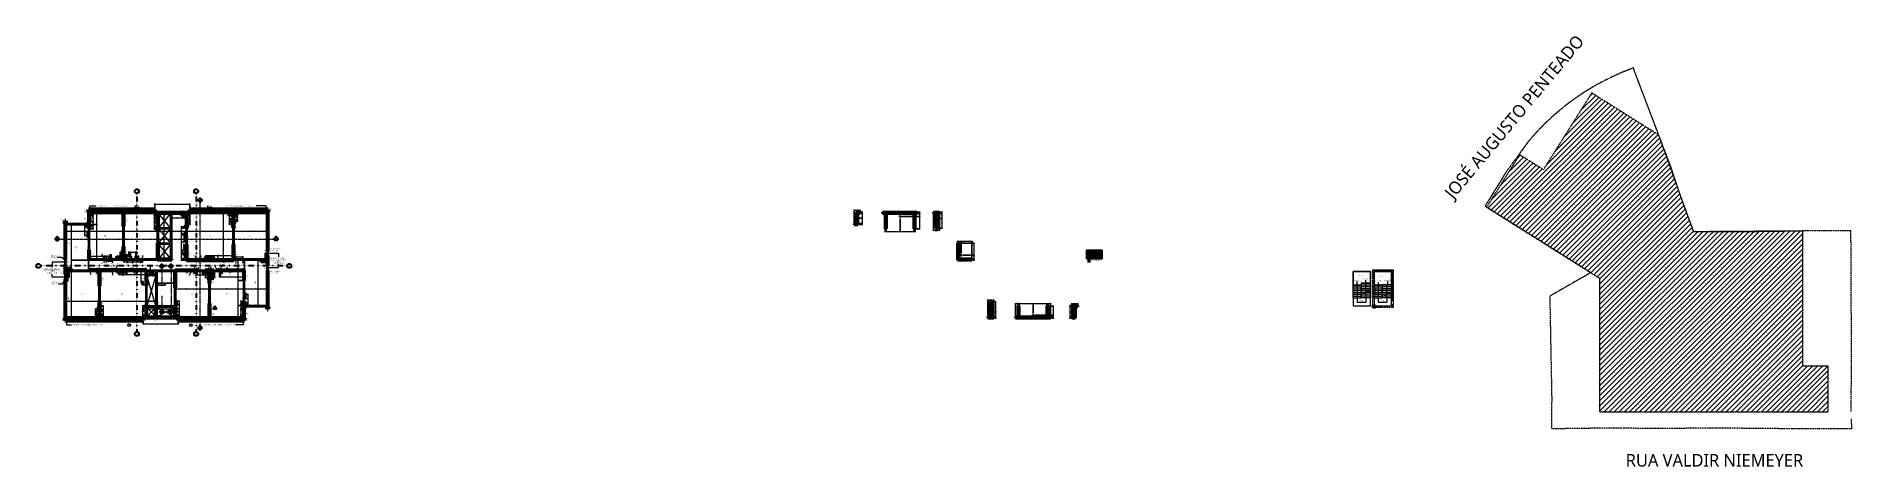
# Model space of a CAD drawing. Header units: centimetres. Extents: x -2198 to 42786, y -3196 to 88064.
# Drawn here: x -2198 to 25585, y -3196 to 3403 of the extents above; entities that cross this region are included whole.
import ezdxf

# ---------------------------------------------------------------- set-up
doc = ezdxf.new("R2010")
doc.units = ezdxf.units.CM
for name, pattern in [('Centro de 6 mm', [1.32, 0.6, -0.24, 0.24, -0.24]), ('Dash dot', [1.5875, 0.635, -0.47625, 0, -0.47625]), ('Hidden', [0.714375, 0.47625, -0.238125]), ('Hidden 0_75', [0.15, 0.075, -0.075]), ('Projeção', [0.396875, 0.238125, -0.15875]), ('Traço', [0.635, 0.3175, -0.3175])]:
    doc.linetypes.add(name, pattern=pattern)
for name, color, linetype, lineweight in [('A-ANNO-DIMS', 7, 'Continuous', 9), ('A-ANNO-DIMS-50', 7, 'Continuous', 9), ('A-DETL-GENF', 7, 'Continuous', 18), ('A-DETL-IDEN', 7, 'Continuous', 9), ('A-DETL-THIN', 7, 'Continuous', 25), ('A-FLOR', 7, 'Continuous', 25), ('A-FLOR-IDEN', 7, 'Continuous', 9), ('A-GENM', 7, 'Continuous', 25), ('A-GENM-HDLN', 7, 'Traço', 18), ('A-GENM-IDEN', 7, 'Continuous', 9), ('G-ANNO-SYMB', 7, 'Continuous', 9), ('G-ANNO-TEXT', 7, 'Continuous', 9), ('S-BEAM', 7, 'Continuous', 25), ('S-BEAM-HDLN', 7, 'Traço', 25), ('S-BEAM-IDEN', 7, 'Continuous', 9), ('S-COLS', 7, 'Continuous', 25), ('S-COLS-IDEN', 7, 'Continuous', 9), ('S-GRID', 7, 'Continuous', 9), ('S-GRID-IDEN', 7, 'Continuous', 9), ('S-STRS', 7, 'Continuous', 9), ('S-STRS-MBND', 7, 'Projeção', 18)]:
    doc.layers.add(name, color=color, linetype=linetype, lineweight=lineweight)
doc.layers.add('A-DETL', color=7, linetype='Continuous', lineweight=18, true_color=0x00a600)
doc.styles.add('Arial', font='arial.ttf', dxfattribs={"height": 15})
doc.styles.add('Arial_1', font='arial.ttf', dxfattribs={"height": 10})
doc.styles.add('Arial_2', font='arial.ttf', dxfattribs={"width": 0.9, "height": 7.5})
doc.styles.add('Gadugi', font='gadugi.ttf', dxfattribs={"height": 15})
doc.styles.add('Gadugi_1', font='gadugi.ttf', dxfattribs={"height": 10})
doc.styles.add('Gadugi_2', font='gadugi.ttf', dxfattribs={"height": 0.2})
doc.styles.add('Gadugi_3', font='gadugi.ttf', dxfattribs={"height": 7.5})
doc.styles.add('Gadugi_4', font='gadugi.ttf', dxfattribs={"height": 22.5})
doc.styles.add('Gadugi_5', font='gadugi.ttf', dxfattribs={"height": 12.5})
doc.styles.add('Gadugi_B', font='gadugib.ttf', dxfattribs={"height": 192.5})
doc.styles.add('RomanD', font='romand__.ttf', dxfattribs={"height": 10})
doc.dimstyles.new('PED_1_5mm_ESQ', dxfattribs={"dimscale": 30.48, "dimtxt": 7.651945, "dimasz": 0.328084, "dimexe": 0.246063, "dimexo": 0.246063, "dimgap": 0.049213, "dimtad": 1, "dimdec": 1, "dimrnd": 0.5, "dimdsep": 46, "dimtxsty": 'Arial_2', "dimblk1": 'DOTSMALL', "dimblk2": 'DOTSMALL', "dimsah": 1, "dimcen": 0.09, "dimdle": 0.246063, "dimazin": 0, "dimtfac": 1, "dimtdec": 4, "dimtix": 1, "dimtmove": 0, "dimatfit": 3, "dimfxl": 1, "dimtvp": 1, "dimtolj": 1, "dimtzin": 0, "dimarcsym": 2})
doc.dimstyles.new('PED_1_5mm_ESQ_1', dxfattribs={"dimscale": 30.48, "dimtxt": 7.651945, "dimasz": 0.328084, "dimexe": 0.246063, "dimexo": 0.246063, "dimgap": 0.049213, "dimtad": 1, "dimdec": 1, "dimrnd": 0.5, "dimdsep": 46, "dimtxsty": 'Arial_2', "dimblk1": 'DOTSMALL', "dimblk2": 'DOTSMALL', "dimsah": 1, "dimcen": 0.09, "dimdle": 0.246063, "dimazin": 0, "dimtfac": 1, "dimtdec": 4, "dimtix": 1, "dimtmove": 1, "dimatfit": 3, "dimfxl": 1, "dimtvp": 1, "dimtolj": 1, "dimtzin": 0, "dimarcsym": 2})
doc.dimstyles.new('PED_1_5mm_ESQ_2', dxfattribs={"dimscale": 30.48, "dimtxt": 7.651945, "dimasz": 0.328084, "dimexe": 0.246063, "dimexo": 0.246063, "dimgap": 0.049213, "dimtad": 1, "dimdec": 1, "dimrnd": 0.5, "dimdsep": 46, "dimtxsty": 'Arial_2', "dimblk1": 'DOTSMALL', "dimblk2": 'DOTSMALL', "dimsah": 1, "dimcen": 0.09, "dimdle": 0.246063, "dimazin": 0, "dimtfac": 1, "dimtdec": 4, "dimtix": 1, "dimtmove": 2, "dimatfit": 3, "dimfxl": 1, "dimtvp": 1, "dimtolj": 1, "dimtzin": 0, "dimarcsym": 2})
doc.dimstyles.new('PED_1_5mm_ESQ_3', dxfattribs={"dimscale": 30.48, "dimtxt": 7.651945, "dimasz": 0.328084, "dimexe": 0.246063, "dimexo": 0.246063, "dimgap": 0.049213, "dimtad": 1, "dimdec": 1, "dimrnd": 0.5, "dimdsep": 46, "dimtxsty": 'Arial_2', "dimblk1": 'DOTSMALL', "dimblk2": 'DOTSMALL', "dimsah": 1, "dimcen": 0.09, "dimdle": 0.246063, "dimazin": 0, "dimtfac": 1, "dimtdec": 4, "dimtix": 1, "dimtmove": 0, "dimatfit": 3, "dimfxl": 1, "dimtvp": 1, "dimtolj": 1, "dimtzin": 0, "dimarcsym": 2})

msp = doc.modelspace()

# ---------------------------------------------------------------- texts
at = {"layer": 'A-DETL-IDEN', "char_height": 10, "attachment_point": 1, "style": 'Gadugi_1'}
for s, insert, width in [('-16', (14006.96, 27.39), 25.2532), ('-49', (14006.96, 5.39), 25.2532), ('70', (14009.78, 49.39), 18.4388)]:
    msp.add_mtext(s, dxfattribs=dict(at, insert=insert, width=width))
at = {"layer": 'A-FLOR-IDEN', "attachment_point": 1}
for s, insert, char_height, width, style in [('h=14', (-660.64, 800.43), 10, 39.6835, 'Gadugi_1'), ('LA1', (-661.42, 820.9), 15, 42.4894, 'Gadugi'), ('-49', (-654.03, 772.52), 10, 25.2532, 'Gadugi_1'), ('h=14', (449.36, 800.43), 10, 39.6835, 'Gadugi_1'), ('LA2', (448.58, 820.9), 15, 42.4894, 'Gadugi'), ('-49', (455.97, 772.52), 10, 25.2532, 'Gadugi_1'), ('h=12', (-1150.54, 335.08), 10, 39.6835, 'Gadugi_1'), ('L2', (-1151.33, 355.55), 15, 26.0548, 'Gadugi'), ('h=12', (-624.04, 335.08), 10, 39.6835, 'Gadugi_1'), ('L3', (-624.83, 355.55), 15, 26.0548, 'Gadugi'), ('h=14', (438.71, 335.08), 10, 39.6835, 'Gadugi_1'), ('L4', (437.93, 355.55), 15, 26.0548, 'Gadugi'), ('h=12', (1058.72, 335.08), 10, 39.6835, 'Gadugi_1'), ('L5', (1057.94, 355.55), 15, 26.0548, 'Gadugi'), ('h=12', (-1595.04, 161.29), 10, 39.6835, 'Gadugi_1'), ('L6A', (-1595.82, 181.77), 15, 42.4894, 'Gadugi'), ('L6', (-43.87, 268.55), 15, 26.0548, 'Gadugi'), ('h=10', (-43.09, 248.08), 10, 39.6835, 'Gadugi_1'), ('h=12', (-1515.29, -553.96), 10, 39.6835, 'Gadugi_1'), ('L7', (-1516.07, -533.48), 15, 26.0548, 'Gadugi'), ('h=12', (-895.29, -553.96), 10, 39.6835, 'Gadugi_1'), ('L8', (-896.08, -533.48), 15, 26.0548, 'Gadugi'), ('L9', (166.69, -533.48), 15, 26.0548, 'Gadugi'), ('h=12', (167.47, -553.96), 10, 39.6835, 'Gadugi_1'), ('h=12', (693.97, -553.96), 10, 39.6835, 'Gadugi_1'), ('L10', (693.19, -533.48), 15, 40.0844, 'Gadugi'), ('h=12', (1138.47, -380.17), 10, 39.6835, 'Gadugi_1'), ('L6B', (1137.69, -359.7), 15, 40.8861, 'Gadugi'), ('LA3', (-794.64, -971.65), 15, 42.4894, 'Gadugi'), ('h=14', (-793.86, -992.13), 10, 39.6835, 'Gadugi_1'), ('-49', (-787.24, -1020.04), 10, 25.2532, 'Gadugi_1'), ('LA4', (148.36, -971.65), 15, 42.4894, 'Gadugi'), ('h=14', (149.14, -992.13), 10, 39.6835, 'Gadugi_1'), ('-49', (155.76, -1020.04), 10, 25.2532, 'Gadugi_1')]:
    msp.add_mtext(s, dxfattribs=dict(at, insert=insert, char_height=char_height, width=width, style=style))
at = {"layer": 'A-GENM-IDEN', "char_height": 10, "attachment_point": 1, "style": 'Gadugi_1'}
for s, insert, width in [('h=29', (-1213.36, 68.23), 39.6835), ('15x15', (-1213.36, 86.09), 44.8945), ('h=29', (-588.27, 51.8), 39.6835), ('15x15', (-588.27, 69.66), 44.8945), ('h=29', (210.76, 51.8), 39.6835), ('15x15', (210.76, 69.66), 44.8945), ('h=26', (312.94, 47.94), 39.6835), ('15x10', (312.94, 65.8), 44.8945), ('h=29', (568.7, 51.8), 39.6835), ('15x15', (568.7, 69.66), 44.8945), ('h=29', (-1386.54, -268.2), 39.6835), ('15x15', (-1386.54, -250.34), 44.8945), ('h=22', (-1302.99, -252.2), 39.6835), ('15x10', (-1302.99, -234.34), 44.8945), ('h=22', (-1206.69, -71.65), 39.6835), ('15x10', (-1206.69, -53.79), 44.8945), ('h=22', (-1148.28, -87.97), 39.6835), ('10x10', (-1148.28, -70.11), 44.8945), ('h=26', (-1077.9, -141.06), 39.6835), ('15x10', (-1077.9, -123.21), 44.8945), ('h=26', (-1052.83, -268.2), 39.6835), ('25x15', (-1052.31, -76.34), 44.8945), ('15x10', (-1052.83, -250.34), 44.8945), ('h=29', (-1052.31, -94.2), 39.6835), ('h=29', (-967.68, -94.2), 39.6835), ('15x15', (-967.68, -76.34), 44.8945), ('h=22', (-821.51, -94.2), 39.6835), ('10x10', (-821.51, -76.34), 44.8945), ('h=29', (-779.35, -141.06), 39.6835), ('15x15', (-779.35, -123.21), 44.8945), ('25x15', (-741.33, -76.34), 44.8945), ('h=29', (-741.33, -94.2), 39.6835), ('h=26', (-702.86, -262.2), 39.6835), ('15x10', (-702.86, -244.34), 44.8945), ('h=22', (-615.84, -94.2), 39.6835), ('15x10', (-615.84, -76.34), 44.8945), ('h=26', (75.69, -227.71), 39.6835), ('15x10', (75.69, -209.85), 44.8945), ('15x15', (120.64, -263.56), 44.8945), ('h=26', (207.26, -122.2), 39.6835), ('10x10', (207.26, -104.34), 44.8945), ('25x15', (266.12, -104.34), 44.8945), ('h=29', (266.12, -122.2), 39.6835), ('25x15', (522.04, -104.34), 44.8945), ('h=29', (522.04, -122.2), 39.6835), ('h=26', (613.1, -122.2), 39.6835), ('10x10', (613.1, -104.34), 44.8945), ('h=26', (650.5, -87.49), 39.6835), ('15x10', (650.5, -69.63), 44.8945), ('h=22', (702.35, -122.2), 39.6835), ('15x10', (702.35, -104.34), 44.8945), ('h=29', (756.8, -240.92), 39.6835), ('15x15', (756.8, -223.06), 44.8945), ('h=22', (834.46, -94.2), 39.6835), ('15x10', (834.46, -76.34), 44.8945), ('h=29', (946.39, -94.2), 39.6835), ('15x15', (946.39, -76.34), 44.8945), ('h=29', (120.64, -281.42), 39.6835)]:
    msp.add_mtext(s, dxfattribs=dict(at, insert=insert, width=width))
at = {"layer": 'G-ANNO-SYMB', "char_height": 10, "attachment_point": 1, "style": 'RomanD'}
for s, insert, width in [('0005', (292.85, 884.86), 44.8945), ('B', (306.75, 909.81), 11.2236), ('0005', (-1895.43, 289.04), 44.8945), ('A', (-1881.53, 313.99), 11.2236), ('0005', (1454.23, 289.04), 44.8945), ('A', (1468.13, 313.99), 11.2236), ('0010', (-293.49, -127.02), 44.8945), ('D.3', (-287.19, -102.07), 29.6624), ('0010', (-153.49, -127.02), 44.8945), ('D.1', (-147.19, -102.07), 29.6624), ('0010', (-293.49, -826.64), 44.8945), ('D.3', (-287.19, -801.7), 29.6624), ('0010', (-153.49, -827.91), 44.8945), ('D.1', (-147.19, -802.97), 29.6624), ('0005', (292.85, -1070.85), 44.8945), ('B', (306.75, -1045.9), 11.2236)]:
    msp.add_mtext(s, dxfattribs=dict(at, insert=insert, width=width))
at = {"layer": 'G-ANNO-TEXT', "insert": (19339.5, 1018.18), "char_height": 192.5, "width": 4254.9564, "attachment_point": 1, "rotation": 50.25004, "style": 'Gadugi_B'}
msp.add_mtext('JOSÉ AUGUSTO PENTEADO', dxfattribs=at)
at = {"layer": 'G-ANNO-TEXT', "attachment_point": 1}
for s, insert, char_height, width, style in [('ELEMENTO ARQUITETÔNICO (VER VARIANTE)', (-1274.34, 808.38), 15, 577.215, 'Arial'), ('ELEMENTO ARQUITETÔNICO (VER VARIANTE)', (681.65, 808.38), 15, 577.215, 'Arial'), ('G', (10380.98, 617.05), 10, 13.2278, 'Arial_1'), ('C', (10380.98, 633.26), 10, 12.4262, 'Arial_1'), ('G', (11039.39, 643.22), 10, 13.2278, 'Arial_1'), ('C', (11039.39, 659.42), 10, 12.4262, 'Arial_1'), ('G', (11595.46, 615.89), 10, 13.2278, 'Arial_1'), ('C', (11595.46, 632.09), 10, 12.4262, 'Arial_1'), ('VIGAS DE FECHAMENTO DA PAREDE ', (1378.49, 7.64), 10, 313.8607, 'Arial_1'), ('G', (11975.37, 53.81), 10, 13.2278, 'Arial_1'), ('C', (11975.37, 70.02), 10, 12.4262, 'Arial_1'), ('Cor', (13894.57, 95.44), 12.5, 32.8692, 'Gadugi_5'), ('Legenda de desníveis', (13911.48, 117.44), 12.5, 200.8227, 'Gadugi_5'), ('288 (2º PV) / 306 (3º PV)', (13953.72, 72.31), 10, 186.3923, 'Gadugi_1'), ('Desnível (cm)', (13977.87, 95.44), 12.5, 125.4641, 'Gadugi_5'), ('VIGAS DE FECHAMENTO DA PAREDE ', (-2084.74, -150.12), 10, 313.8607, 'Arial_1'), ('DE CONCRETO, COM ALTURA TOTAL ', (-2083.75, -166.33), 10, 312.6581, 'Arial_1'), ('IGUAL AO PÉ DIREITO ACIMA DO ', (-2069.19, -182.53), 10, 278.5864, 'Arial_1'), ('h = 288 cm (NO 2º PAV)', (-2033.81, -214.94), 10, 188.3966, 'Arial_1'), ('h = 306 cm (NO 3º PAV)', (-2033.81, -231.15), 10, 188.3966, 'Arial_1'), ('PAVIMENTO:', (-2000.07, -198.74), 10, 106.2236, 'Arial_1'), ('DE CONCRETO, COM ALTURA TOTAL ', (1379.48, -8.56), 10, 312.6581, 'Arial_1'), ('IGUAL AO PÉ DIREITO ACIMA DO ', (1394.03, -24.77), 10, 278.5864, 'Arial_1'), ('h = 288 cm (NO 2º PAV)', (1429.42, -57.18), 10, 188.3966, 'Arial_1'), ('h = 306 cm (NO 3º PAV)', (1429.42, -73.39), 10, 188.3966, 'Arial_1'), ('PAVIMENTO:', (1463.15, -40.97), 10, 106.2236, 'Arial_1'), ('Elemento Arquitetônico', (13954.07, -30), 10, 179.1772, 'Gadugi_1'), ('h = 12', (18050.69, -258.5), 15, 74.5569, 'Gadugi'), ('h = 12', (18354.37, -268.3), 15, 74.5569, 'Gadugi'), ('Desce 2ºPav', (17959.27, -328), 15, 139.8945, 'Gadugi'), ('16', (17964.46, -390.07), 15, 28.0591, 'Gadugi'), ('15', (17964.46, -417.26), 15, 28.0591, 'Gadugi'), ('14', (17964.46, -445.13), 15, 28.0591, 'Gadugi'), ('13', (17964.46, -475.23), 15, 28.0591, 'Gadugi'), ('12', (17964.46, -503.9), 15, 28.0591, 'Gadugi'), ('11', (17964.46, -531.22), 15, 28.0591, 'Gadugi'), ('Sobe 4ºPav', (18097, -310.36), 15, 129.8734, 'Gadugi'), ('4', (18202.08, -475.9), 15, 14.0295, 'Gadugi'), ('4', (18202.08, -503.9), 15, 14.0295, 'Gadugi'), ('3', (18202.08, -447.23), 15, 14.0295, 'Gadugi'), ('2', (18202.08, -417.13), 15, 14.0295, 'Gadugi'), ('5', (18202.08, -530.22), 15, 14.0295, 'Gadugi'), ('1', (18202.08, -389.26), 15, 14.0295, 'Gadugi'), ('16', (18286.4, -392.07), 15, 28.0591, 'Gadugi'), ('15', (18286.4, -419.26), 15, 28.0591, 'Gadugi'), ('14', (18286.4, -447.13), 15, 28.0591, 'Gadugi'), ('13', (18286.4, -477.23), 15, 28.0591, 'Gadugi'), ('12', (18286.4, -505.9), 15, 28.0591, 'Gadugi'), ('11', (18286.4, -533.22), 15, 28.0591, 'Gadugi'), ('Desce 2ºPav', (18286.4, -345.58), 15, 139.8945, 'Gadugi'), ('Sobe 3ºPav', (18431.26, -327.41), 15, 129.8734, 'Gadugi'), ('4', (18524.02, -503.9), 15, 14.0295, 'Gadugi'), ('3', (18524.02, -475.23), 15, 14.0295, 'Gadugi'), ('2', (18524.02, -445.13), 15, 14.0295, 'Gadugi'), ('5', (18524.02, -531.22), 15, 14.0295, 'Gadugi'), ('1', (18524.02, -417.26), 15, 14.0295, 'Gadugi'), ('VE ', (-292.84, -712.87), 15, 36.0759, 'Gadugi'), ('19x40 (ver corte escada)', (-246.69, -712.43), 7.5, 137.4894, 'Gadugi_3'), ('G', (12427.14, -814.23), 10, 13.2278, 'Arial_1'), ('C', (12427.14, -798.03), 10, 12.4262, 'Arial_1'), ('G', (13714.47, -814.42), 10, 13.2278, 'Arial_1'), ('C', (13714.47, -798.22), 10, 12.4262, 'Arial_1'), ('8', (17964.46, -611.11), 15, 14.0295, 'Gadugi'), ('9', (17964.46, -586.95), 15, 14.0295, 'Gadugi'), ('10', (17964.46, -558.54), 15, 28.0591, 'Gadugi'), ('h = 12', (18052.48, -643.36), 15, 74.5569, 'Gadugi'), ('7', (18202.08, -585.95), 15, 14.0295, 'Gadugi'), ('6', (18202.08, -557.54), 15, 14.0295, 'Gadugi'), ('8', (18286.4, -615.11), 15, 14.0295, 'Gadugi'), ('9', (18286.4, -588.95), 15, 14.0295, 'Gadugi'), ('10', (18286.4, -560.54), 15, 28.0591, 'Gadugi'), ('h = 12', (18374.42, -643.36), 15, 74.5569, 'Gadugi'), ('7', (18524.02, -586.95), 15, 14.0295, 'Gadugi'), ('6', (18524.02, -558.54), 15, 14.0295, 'Gadugi'), ('ELEMENTO ARQUITETÔNICO (VER VARIANTE)', (-1650.61, -1013.57), 15, 577.215, 'Arial'), ('ELEMENTO ARQUITETÔNICO (VER VARIANTE)', (364.63, -1013.57), 15, 577.215, 'Arial'), ('G', (13074.53, -866.15), 10, 13.2278, 'Arial_1'), ('C', (13074.53, -849.94), 10, 12.4262, 'Arial_1'), ('RUA VALDIR NIEMEYER', (22127.64, -3000.67), 192.5, 3690.5684, 'Gadugi_B')]:
    msp.add_mtext(s, dxfattribs=dict(at, insert=insert, char_height=char_height, width=width, style=style))
at = {"layer": 'G-ANNO-TEXT', "color": 1, "true_color": 0xff0000, "attachment_point": 1}
for s, insert, char_height, width, style in [('VER DETALHE 1', (-1981.36, 16.23), 10, 119.4514, 'Gadugi_1'), ('CRIAR FRISOS VERTICAIS', (-1981.36, 49.96), 10, 190.8016, 'Gadugi_1'), ('EM TODA A TORRE', (-1981.36, 33.1), 10, 147.1097, 'Gadugi_1'), ('VER DETALHE 1', (1381.31, 111.05), 10, 119.4514, 'Gadugi_1'), ('CRIAR FRISOS VERTICAIS', (1381.31, 144.78), 10, 190.8016, 'Gadugi_1'), ('EM TODA A TORRE.', (1381.31, 127.92), 10, 150.7173, 'Gadugi_1'), ('VER DETALHE 1', (1381.31, -227.15), 10, 119.4514, 'Gadugi_1'), ('CRIAR FRISOS VERTICAIS', (1381.31, -193.42), 10, 190.8016, 'Gadugi_1'), ('EM TODA A TORRE', (1381.31, -210.28), 10, 147.1097, 'Gadugi_1'), ('VER DETALHE 1', (-1969.13, -391.49), 10, 119.4514, 'Gadugi_1'), ('CRIAR FRISOS VERTICAIS', (-1969.13, -357.75), 10, 190.8016, 'Gadugi_1'), ('EM TODA A TORRE', (-1969.13, -374.62), 10, 147.1097, 'Gadugi_1'), ('1', (528.7, -757.11), 15, 14.4304, 'Arial')]:
    msp.add_mtext(s, dxfattribs=dict(at, insert=insert, char_height=char_height, width=width, style=style))
at = {"layer": 'S-BEAM-IDEN', "attachment_point": 1}
for s, insert, char_height, width, style in [('V1', (-1317.28, 681.37), 15, 30.0633, 'Gadugi'), ('19x133', (-1243.99, 677.44), 10, 54.1139, 'Gadugi_1'), ('V2', (169.16, 680.73), 15, 30.0633, 'Gadugi'), ('19x133', (242.46, 676.8), 10, 54.1139, 'Gadugi_1'), ('V3', (-1718.53, 552.82), 15, 30.0633, 'Gadugi'), ('19x133', (-1645.23, 548.89), 10, 54.1139, 'Gadugi_1'), ('V4', (-303.03, 485.39), 15, 30.0633, 'Gadugi'), ('14x48', (-229.74, 481.46), 10, 44.8945, 'Gadugi_1'), ('V6', (-1366.72, 16.43), 15, 30.0633, 'Gadugi'), ('19x63', (-1293.42, 12.49), 10, 44.8945, 'Gadugi_1'), ('V5', (-303.03, 248.39), 15, 30.0633, 'Gadugi'), ('14x48', (-229.74, 244.46), 10, 44.8945, 'Gadugi_1'), ('V6A', (137.47, 11.39), 15, 46.4979, 'Gadugi'), ('19x63', (210.76, 7.46), 10, 44.8945, 'Gadugi_1'), ('V7', (-1630.23, -162.61), 15, 30.0633, 'Gadugi'), ('19x63', (-1556.93, -166.54), 10, 44.8945, 'Gadugi_1'), ('V24', (-491.28, -272.06), 15, 44.0928, 'Gadugi'), ('19x63', (-417.99, -275.99), 10, 44.8945, 'Gadugi_1'), ('V23', (-490.53, -712.55), 15, 44.0928, 'Gadugi'), ('19x63', (-417.24, -716.49), 10, 44.8945, 'Gadugi_1'), ('V8', (1050.73, -704.11), 15, 30.0633, 'Gadugi'), ('19x133', (1124.02, -708.04), 10, 54.1139, 'Gadugi_1'), ('V9', (-1718.53, -877.68), 15, 30.0633, 'Gadugi'), ('19x133', (-1645.23, -881.61), 10, 54.1139, 'Gadugi_1'), ('V10', (0.73, -877.68), 15, 44.0928, 'Gadugi'), ('19x133', (74.03, -881.61), 10, 54.1139, 'Gadugi_1')]:
    msp.add_mtext(s, dxfattribs=dict(at, insert=insert, char_height=char_height, width=width, style=style))
at = {"layer": 'S-BEAM-IDEN', "attachment_point": 1, "rotation": 90}
for s, insert, char_height, width, style in [('19x63', (-889.2, 279.26), 10, 44.8945, 'Gadugi_1'), ('V16', (-366.64, 254.45), 15, 44.0928, 'Gadugi'), ('19x63', (-362.7, 327.75), 10, 44.8945, 'Gadugi_1'), ('19x63', (126.53, 302.93), 10, 44.8945, 'Gadugi_1'), ('19x63', (795.81, 311.75), 10, 44.8945, 'Gadugi_1'), ('V11', (-1419.64, 157.45), 15, 44.0928, 'Gadugi'), ('19x63', (-1415.7, 230.75), 10, 44.8945, 'Gadugi_1'), ('V13', (-893.14, 205.96), 15, 44.0928, 'Gadugi'), ('V17', (-162.64, 17.45), 15, 44.0928, 'Gadugi'), ('19x48', (-158.7, 90.75), 10, 44.8945, 'Gadugi_1'), ('V19', (122.6, 229.63), 15, 44.0928, 'Gadugi'), ('V21', (791.88, 238.45), 15, 44.0928, 'Gadugi'), ('V27', (1290.54, 103.15), 15, 44.0928, 'Gadugi'), ('15x306', (1314.76, 103.15), 10, 54.1139, 'Gadugi_1'), ('V25', (-1734.62, -86.61), 15, 44.0928, 'Gadugi'), ('15x306', (-1710.4, -86.61), 10, 54.1139, 'Gadugi_1'), ('V26', (1290.54, -169.52), 15, 44.0928, 'Gadugi'), ('15x306', (1314.76, -169.52), 10, 54.1139, 'Gadugi_1'), ('V28', (-1734.62, -325.97), 15, 44.0928, 'Gadugi'), ('15x306', (-1710.4, -325.97), 10, 54.1139, 'Gadugi_1'), ('19x63', (-1256.2, -570.75), 10, 44.8945, 'Gadugi_1'), ('19x63', (-53.52, -572.29), 10, 44.8945, 'Gadugi_1'), ('19x63', (955.31, -558.87), 10, 44.8945, 'Gadugi_1'), ('V12', (-1260.14, -644.05), 15, 44.0928, 'Gadugi'), ('V14', (-542.14, -706.5), 15, 44.0928, 'Gadugi'), ('19x63', (-538.2, -633.2), 10, 44.8945, 'Gadugi_1'), ('19x63', (-336.29, -804.25), 10, 44.8945, 'Gadugi_1'), ('V18', (-57.45, -645.59), 15, 44.0928, 'Gadugi'), ('V20', (424.88, -669.15), 15, 44.0928, 'Gadugi'), ('19x63', (428.81, -595.85), 10, 44.8945, 'Gadugi_1'), ('V22', (951.37, -632.17), 15, 44.0928, 'Gadugi'), ('V15', (-340.22, -877.54), 15, 44.0928, 'Gadugi')]:
    msp.add_mtext(s, dxfattribs=dict(at, insert=insert, char_height=char_height, width=width, style=style))
at = {"layer": 'S-COLS-IDEN', "attachment_point": 1}
for s, insert, char_height, width, style in [('15x40', (-1817.43, 583.29), 10, 44.8945, 'Gadugi_1'), ('PA3', (-1817.43, 606.78), 15, 44.8945, 'Gadugi'), ('39.5x40', (-1464.46, 711.84), 10, 57.7215, 'Gadugi_1'), ('PA1', (-1464.46, 735.33), 15, 44.8945, 'Gadugi'), ('P1', (-1458.39, 615.93), 15, 28.4599, 'Gadugi'), ('19x221.5', (-838.62, 576.66), 10, 66.9409, 'Gadugi_1'), ('P2', (-838.62, 600.15), 15, 28.4599, 'Gadugi'), ('P3', (-265.56, 673.84), 15, 28.4599, 'Gadugi'), ('39.5x40', (1365.72, 744.33), 10, 57.7215, 'Gadugi_1'), ('PA2', (1365.72, 767.82), 15, 44.8945, 'Gadugi'), ('P4', (839.8, 475.79), 15, 28.4599, 'Gadugi'), ('15x600', (1364.39, 381.42), 10, 54.1139, 'Gadugi_1'), ('P5', (1364.39, 404.91), 15, 28.4599, 'Gadugi'), ('15x562.5', (-1727.62, 226.56), 10, 66.9409, 'Gadugi_1'), ('P6', (-1727.62, 250.05), 15, 28.4599, 'Gadugi'), ('19x159', (-1367.12, 74.89), 10, 54.1139, 'Gadugi_1'), ('P7', (-1367.12, 98.38), 15, 28.4599, 'Gadugi'), ('22x207.5', (-840.62, 85.85), 10, 66.9409, 'Gadugi_1'), ('P8', (-840.62, 109.34), 15, 28.4599, 'Gadugi'), ('P140', (-317.64, 126.95), 15, 56.519, 'Gadugi'), ('19x240', (126.38, 67.39), 10, 54.1139, 'Gadugi_1'), ('P10', (126.38, 90.88), 15, 42.4894, 'Gadugi'), ('19x240', (844.39, 67.39), 10, 54.1139, 'Gadugi_1'), ('P11', (844.39, 90.88), 15, 42.4894, 'Gadugi'), ('15x155', (-1816.67, -228.11), 10, 54.1139, 'Gadugi_1'), ('P13', (-1816.67, -204.62), 15, 42.4894, 'Gadugi'), ('P18', (1003.89, -263.62), 15, 42.4894, 'Gadugi'), ('15x155', (1274.73, -97.24), 10, 54.1139, 'Gadugi_1'), ('P12', (1274.73, -73.75), 15, 42.4894, 'Gadugi'), ('19x240', (-1207.62, -327.61), 10, 54.1139, 'Gadugi_1'), ('P14', (-1207.62, -304.12), 15, 42.4894, 'Gadugi'), ('19x240', (-578.1, -327.61), 10, 54.1139, 'Gadugi_1'), ('P15', (-578.1, -304.12), 15, 42.4894, 'Gadugi'), ('19x274', (-49.11, -344.61), 10, 54.1139, 'Gadugi_1'), ('P16', (-49.11, -321.12), 15, 42.4894, 'Gadugi'), ('22x207.5', (466.49, -356.93), 10, 66.9409, 'Gadugi_1'), ('P17', (466.49, -333.44), 15, 42.4894, 'Gadugi'), ('19x159', (1003.89, -287.11), 10, 54.1139, 'Gadugi_1'), ('15x562.5', (1364.39, -486.84), 10, 66.9409, 'Gadugi_1'), ('P19', (1364.39, -463.35), 15, 42.4894, 'Gadugi'), ('15x600', (-1725.9, -629.3), 10, 54.1139, 'Gadugi_1'), ('P20', (-1725.9, -605.81), 15, 42.4894, 'Gadugi'), ('P21', (-1214.88, -665.32), 15, 42.4894, 'Gadugi'), ('40x19', (-342.6, -700.93), 10, 44.8945, 'Gadugi_1'), ('PE', (-342.6, -677.44), 15, 27.2574, 'Gadugi'), ('P24', (1000.39, -827.9), 15, 42.4894, 'Gadugi'), ('15x40', (1364.39, -770.4), 10, 44.8945, 'Gadugi_1'), ('PA4', (1364.39, -746.91), 15, 44.8945, 'Gadugi'), ('39.5x40', (-1807.29, -955.68), 10, 57.7215, 'Gadugi_1'), ('PA5', (-1807.29, -932.19), 15, 44.8945, 'Gadugi'), ('P22', (-407.89, -928.03), 15, 42.4894, 'Gadugi'), ('19x221.5', (500.18, -860.68), 10, 66.9409, 'Gadugi_1'), ('P23', (500.18, -837.19), 15, 42.4894, 'Gadugi'), ('39.5x40', (1009.88, -940.81), 10, 57.7215, 'Gadugi_1'), ('PA6', (1009.88, -917.32), 15, 44.8945, 'Gadugi')]:
    msp.add_mtext(s, dxfattribs=dict(at, insert=insert, char_height=char_height, width=width, style=style))
at = {"layer": 'S-GRID-IDEN', "color": 6, "true_color": 0xff00ff, "char_height": 22.5, "width": 42.0886, "attachment_point": 1, "style": 'Gadugi_4'}
for insert in [(-676.38, 1038.03), (-676.38, -1147.72)]:
    msp.add_mtext('Y1', dxfattribs=dict(at, insert=insert))
at = {"layer": 'S-GRID-IDEN', "color": 40, "true_color": 0xffc000, "char_height": 22.5, "width": 42.0886, "attachment_point": 1, "style": 'Gadugi_4'}
for insert in [(230.62, 1038.03), (230.62, -1147.72)]:
    msp.add_mtext('Y2', dxfattribs=dict(at, insert=insert))
at = {"layer": 'S-GRID-IDEN', "color": 152, "true_color": 0x0070c0, "char_height": 22.5, "width": 43.692, "attachment_point": 1, "style": 'Gadugi_4'}
for insert in [(-2183.45, -105.54), (1656.09, -105.54)]:
    msp.add_mtext('X1', dxfattribs=dict(at, insert=insert))

# ---------------------------------------------------------------- blocks, each defined once
blk = doc.blocks.new('TQS - Pilar Polig_5 - TQS Column-3763462-PL E 001 - FORMA DO PAVIMENTO TIPO 1')
at = {"layer": 'S-COLS', "true_color": 0x808080}
blk.add_hatch(color=8, dxfattribs=at).paths.add_polyline_path([(-9, 150), (-9, -77), (-48, -77), (-48, -96), (47, -96), (47, -77), (10, -77), (10, 150)], flags=0)
at = {"layer": 'S-COLS', "lineweight": 50}
for p, q in [((-9, -77), (-9, 150)), ((-9, 150), (10, 150)), ((10, 150), (10, -77)), ((-48, -96), (-48, -77)), ((-48, -77), (-9, -77)), ((47, -96), (-48, -96)), ((10, -77), (47, -77)), ((47, -77), (47, -96))]:
    blk.add_line(p, q, dxfattribs=at)
blk = doc.blocks.new('TQS - Pilar retangular - 15_0 x 40_0-2890008-PL E 001 - FORMA DO PAVIMENTO TIPO 1')
at = {"layer": 'S-COLS', "lineweight": 70, "true_color": 0x808080}
blk.add_hatch(color=8, dxfattribs=at).paths.add_polyline_path([(-7.5, 20), (-7.5, -20), (7.5, -20), (7.5, 20)], flags=0)
at = {"layer": 'S-COLS', "color": 190, "lineweight": 70, "true_color": 0x8000ff}
for p, q in [((-7.5, 20), (-7.5, -20)), ((7.5, 20), (-7.5, 20)), ((7.5, -20), (7.5, 20)), ((-7.5, -20), (7.5, -20))]:
    blk.add_line(p, q, dxfattribs=at)
blk = doc.blocks.new('PED_FURO_RETANGULAR_R04_2020 - 15x15x29-3491205-PL E 001 - FORMA DO PAVIMENTO TIPO 1')
at = {"layer": 'A-GENM'}
for p, q in [((-7.5, 9.5), (7.5, -9.5)), ((-7.5, -9.5), (7.5, 9.5)), ((-7.5, -9.5), (-7.5, 9.5)), ((-7.5, 9.5), (7.5, 9.5)), ((7.5, 9.5), (7.5, -9.5)), ((7.5, -9.5), (-7.5, -9.5))]:
    blk.add_line(p, q, dxfattribs=at)
blk = doc.blocks.new('PED_COMPL_ESC_TRIANGULO_BAIXO_R00_2019 - 01-3741892-PL E 001 - FORMA DO PAVIMENTO TIPO 1')
at = {"layer": 'S-BEAM'}
for p, q in [((61, 28), (-61, 28)), ((-61, 0), (61, 0)), ((61, 0), (61, 28))]:
    blk.add_line(p, q, dxfattribs=at)
blk = doc.blocks.new('PED_COMPL_ESC_TRIANGULO_CIMA_R00_2019 - 01-3741802-PL E 001 - FORMA DO PAVIMENTO TIPO 1')
at = {"layer": 'S-BEAM'}
for p, q in [((-73, 4), (-73, 0)), ((-73, 4), (73, 4)), ((73, 0), (-73, 0))]:
    blk.add_line(p, q, dxfattribs=at)
blk = doc.blocks.new('PED_FURO_RETANGULAR_R04_2020 - 15x10x22-3621887-PL E 001 - FORMA DO PAVIMENTO TIPO 1')
at = {"layer": 'A-GENM-HDLN'}
for p, q in [((-7.5, 9.5), (7.5, -9.5)), ((-7.5, -9.5), (7.5, 9.5)), ((-7.5, -9.5), (-7.5, 9.5)), ((7.5, 9.5), (7.5, -9.5))]:
    blk.add_line(p, q, dxfattribs=at)
blk = doc.blocks.new('PED_FURO_RETANGULAR_R04_2020 - 15x15x29-V1-PL E 001 - FORMA DO PAVIMENTO TIPO 1')
at = {"layer": 'A-GENM-HDLN'}
for p, q in [((-7.5, 9.5), (7.5, -9.5)), ((-7.5, -9.5), (7.5, 9.5)), ((-7.5, -9.5), (-7.5, 9.5)), ((7.5, 9.5), (7.5, -9.5))]:
    blk.add_line(p, q, dxfattribs=at)
blk = doc.blocks.new('PED_FURO_RETANGULAR_R04_2020 - 10x10x22-3536245-PL E 001 - FORMA DO PAVIMENTO TIPO 1')
at = {"layer": 'A-GENM-HDLN'}
for p, q in [((-5, 9.5), (5, -9.5)), ((-5, -9.5), (5, 9.5)), ((-5, -9.5), (-5, 9.5)), ((5, 9.5), (5, -9.5))]:
    blk.add_line(p, q, dxfattribs=at)
blk = doc.blocks.new('PED_FURO_RETANGULAR_R04_2020 - 25x15x29-3618377-PL E 001 - FORMA DO PAVIMENTO TIPO 1')
at = {"layer": 'A-GENM-HDLN'}
for p, q in [((-12, 9), (12, -10)), ((-12, -10), (12, 9)), ((-12, -10), (-12, 9)), ((12, 9), (12, -10))]:
    blk.add_line(p, q, dxfattribs=at)
blk = doc.blocks.new('PED_FURO_RETANGULAR_R04_2020 - 15x10x26-3623036-PL E 001 - FORMA DO PAVIMENTO TIPO 1')
at = {"layer": 'A-GENM-HDLN'}
for p, q in [((-7.5, 9.5), (7.5, -9.5)), ((-7.5, -9.5), (7.5, 9.5)), ((-7.5, -9.5), (-7.5, 9.5)), ((7.5, 9.5), (7.5, -9.5))]:
    blk.add_line(p, q, dxfattribs=at)
blk = doc.blocks.new('PED_FURO_RETANGULAR_R04_2020 - 10x10x26-3623289-PL E 001 - FORMA DO PAVIMENTO TIPO 1')
at = {"layer": 'A-GENM-HDLN'}
for p, q in [((-5, 9.5), (5, -9.5)), ((-5, -9.5), (5, 9.5)), ((-5, -9.5), (-5, 9.5)), ((5, 9.5), (5, -9.5))]:
    blk.add_line(p, q, dxfattribs=at)
blk = doc.blocks.new('PED_TAG_PILAR_R04 - PILAR VER DET_-2523782-PL E 001 - FORMA DO PAVIMENTO TIPO 1')
at = {"layer": 'S-COLS-IDEN', "insert": (0.11, -0.63), "char_height": 0.2, "width": 1.3709, "attachment_point": 1, "style": 'Gadugi_2'}
blk.add_mtext('VER DET.', dxfattribs=at)
blk = doc.blocks.new('Corte - M_Cabeça do corte - Preenchida-2060824-PL E 001 - FORMA DO PAVIMENTO TIPO 1')
at = {"layer": 'G-ANNO-SYMB'}
h = blk.add_hatch(color=256, dxfattribs=at)
edge = h.paths.add_edge_path(flags=0)
edge.add_line((-1.45, 0), (-1.02, 0.42))
edge.add_arc((-0.6, 0), 0.6, 135, 180)
edge.add_line((-1.2, 0), (-1.45, 0))
h = blk.add_hatch(color=256, dxfattribs=at)
edge = h.paths.add_edge_path(flags=0)
edge.add_line((-0.6, 0.85), (-0.6, 0.6))
edge.add_arc((-0.6, 0), 0.6, 90, 135)
edge.add_line((-1.02, 0.42), (-0.6, 0.85))
h = blk.add_hatch(color=256, dxfattribs=at)
edge = h.paths.add_edge_path(flags=0)
edge.add_line((-0.6, 0.85), (-0.18, 0.42))
edge.add_arc((-0.6, 0), 0.6, 45, 90)
edge.add_line((-0.6, 0.6), (-0.6, 0.85))
h = blk.add_hatch(color=256, dxfattribs=at)
edge = h.paths.add_edge_path(flags=0)
edge.add_line((0.25, 0), (0, 0))
edge.add_arc((-0.6, 0), 0.6, 360, 405)
edge.add_line((-0.18, 0.42), (0.25, 0))
for p, q in [((-0.6, 0.85), (-1.45, 0)), ((-1.02, 0.42), (-1.45, 0)), ((-1.45, 0), (-1.2, 0)), ((-0.6, 0.85), (-1.02, 0.42)), ((-0.6, 0.85), (0.25, 0)), ((-0.6, 0.6), (-0.6, 0.85)), ((-0.6, 0.85), (-0.6, 0.6)), ((-0.18, 0.42), (-0.6, 0.85)), ((0.25, 0), (-0.18, 0.42)), ((0, 0), (0.25, 0)), ((-1.2, 0), (-1.45, 0)), ((0, 0), (0.25, 0))]:
    blk.add_line(p, q, dxfattribs=at)
for start, end in [(360, 180), (135, 180), (180, 360), (90, 135), (45, 90), (360, 45)]:
    blk.add_arc((-0.6, 0), 0.6, start, end, dxfattribs=at)
blk = doc.blocks.new('PED_TAG_LAJE_R03 - TÍTULO_ESPESSURA_REBAIXO-2582888-PL E 001 - FORMA DO PAVIMENTO TIPO 1')
at = {"layer": 'A-FLOR-IDEN'}
blk.add_circle((-0.11, -0.76), 0.421, dxfattribs=at)
blk = doc.blocks.new('DIMBLOCK1-PL E 001 - FORMA DO PAVIMENTO TIPO 1')
at = {"layer": 'A-ANNO-DIMS-50'}
h = blk.add_hatch(color=256, dxfattribs=at)
edge = h.paths.add_edge_path(flags=0)
edge.add_arc((-395, -751), 1.25, 0, 360)
h = blk.add_hatch(color=256, dxfattribs=at)
edge = h.paths.add_edge_path(flags=0)
edge.add_arc((-395, -897), 1.25, 0, 360)
for p, q in [((-401, -751), (-388, -751)), ((-395, -751), (-401, -751)), ((-395, -743), (-395, -904)), ((-401, -897), (-388, -897)), ((-395, -897), (-401, -897))]:
    blk.add_line(p, q, dxfattribs=at)
for centre in [(-395, -751), (-395, -897)]:
    blk.add_circle(centre, 1.25, dxfattribs=at)
at = {"layer": 'A-ANNO-DIMS-50', "color": 0, "insert": (-406, -832), "char_height": 7.5, "width": 18.65, "attachment_point": 1, "rotation": 90, "line_spacing_factor": 0.941778, "style": 'Arial_2'}
blk.add_mtext('146', dxfattribs=at)
blk = doc.blocks.new('_DotSmall')
at = {"color": 0, "linetype": 'ByBlock', "const_width": 0.5}
blk.add_lwpolyline([(-0.0625, 0, 1), (0.0625, 0, 1)], format="xyb", close=True, dxfattribs=at)
blk = doc.blocks.new('Eixo - Y1-2173029-PL E 001 - FORMA DO PAVIMENTO TIPO 1')
at = {"layer": 'S-GRID-IDEN', "color": 6, "lineweight": 35, "true_color": 0xff00ff}
blk.add_circle((0, 0), 0.65, dxfattribs=at)
blk = doc.blocks.new('Eixo - Y2-2173031-PL E 001 - FORMA DO PAVIMENTO TIPO 1')
at = {"layer": 'S-GRID-IDEN', "color": 40, "lineweight": 35, "true_color": 0xffc000}
blk.add_circle((0, 0), 0.65, dxfattribs=at)
blk = doc.blocks.new('Eixo - X1-2173051-PL E 001 - FORMA DO PAVIMENTO TIPO 1')
at = {"layer": 'S-GRID-IDEN', "color": 152, "lineweight": 35, "true_color": 0x0070c0}
blk.add_circle((0, 0), 0.65, dxfattribs=at)
blk = doc.blocks.new('DIMBLOCK2-PL E 001 - FORMA DO PAVIMENTO TIPO 1')
at = {"layer": 'A-ANNO-DIMS-50'}
h = blk.add_hatch(color=256, dxfattribs=at)
edge = h.paths.add_edge_path(flags=0)
edge.add_arc((-1759, 417), 1.25, 0, 360)
h = blk.add_hatch(color=256, dxfattribs=at)
edge = h.paths.add_edge_path(flags=0)
edge.add_arc((-1744, 417), 1.25, 0, 360)
for p, q in [((-1766, 417), (-1744, 417)), ((-1759, 412), (-1759, 425)), ((-1759, 417), (-1759, 412)), ((-1744, 412), (-1744, 425)), ((-1744, 417), (-1744, 412))]:
    blk.add_line(p, q, dxfattribs=at)
for centre in [(-1759, 417), (-1744, 417)]:
    blk.add_circle(centre, 1.25, dxfattribs=at)
at = {"layer": 'A-ANNO-DIMS-50', "color": 0, "insert": (-1757, 429), "char_height": 7.5, "width": 12.43, "attachment_point": 1, "line_spacing_factor": 0.941778, "style": 'Arial_2'}
blk.add_mtext('15', dxfattribs=at)
blk = doc.blocks.new('DIMBLOCK3-PL E 001 - FORMA DO PAVIMENTO TIPO 1')
at = {"layer": 'A-ANNO-DIMS-50'}
h = blk.add_hatch(color=256, dxfattribs=at)
edge = h.paths.add_edge_path(flags=0)
edge.add_arc((-1744, 417), 1.25, 0, 360)
h = blk.add_hatch(color=256, dxfattribs=at)
edge = h.paths.add_edge_path(flags=0)
edge.add_arc((-1400, 417), 1.25, 0, 360)
for p, q in [((-1744, 412), (-1744, 425)), ((-1744, 417), (-1400, 417)), ((-1744, 417), (-1744, 412)), ((-1400, 412), (-1400, 425)), ((-1400, 417), (-1400, 412))]:
    blk.add_line(p, q, dxfattribs=at)
for centre in [(-1744, 417), (-1400, 417)]:
    blk.add_circle(centre, 1.25, dxfattribs=at)
at = {"layer": 'A-ANNO-DIMS-50', "color": 0, "insert": (-1584, 429), "char_height": 7.5, "width": 27.97, "attachment_point": 1, "line_spacing_factor": 0.941778, "style": 'Arial_2'}
blk.add_mtext('343.5', dxfattribs=at)
blk = doc.blocks.new('DIMBLOCK4-PL E 001 - FORMA DO PAVIMENTO TIPO 1')
at = {"layer": 'A-ANNO-DIMS-50'}
h = blk.add_hatch(color=256, dxfattribs=at)
edge = h.paths.add_edge_path(flags=0)
edge.add_arc((-1400, 417), 1.25, 0, 360)
h = blk.add_hatch(color=256, dxfattribs=at)
edge = h.paths.add_edge_path(flags=0)
edge.add_arc((-1381, 417), 1.25, 0, 360)
for p, q in [((-1400, 412), (-1400, 425)), ((-1400, 417), (-1381, 417)), ((-1400, 417), (-1400, 412)), ((-1381, 412), (-1381, 425)), ((-1381, 417), (-1381, 412))]:
    blk.add_line(p, q, dxfattribs=at)
for centre in [(-1400, 417), (-1381, 417)]:
    blk.add_circle(centre, 1.25, dxfattribs=at)
at = {"layer": 'A-ANNO-DIMS-50', "color": 0, "insert": (-1396, 429), "char_height": 7.5, "width": 12.43, "attachment_point": 1, "line_spacing_factor": 0.941778, "style": 'Arial_2'}
blk.add_mtext('19', dxfattribs=at)
blk = doc.blocks.new('DIMBLOCK5-PL E 001 - FORMA DO PAVIMENTO TIPO 1')
at = {"layer": 'A-ANNO-DIMS-50'}
h = blk.add_hatch(color=256, dxfattribs=at)
edge = h.paths.add_edge_path(flags=0)
edge.add_arc((-1381, 417), 1.25, 0, 360)
h = blk.add_hatch(color=256, dxfattribs=at)
edge = h.paths.add_edge_path(flags=0)
edge.add_arc((-874, 417), 1.25, 0, 360)
for p, q in [((-1381, 412), (-1381, 425)), ((-1381, 417), (-874, 417)), ((-1381, 417), (-1381, 412)), ((-874, 412), (-874, 425)), ((-874, 417), (-874, 412))]:
    blk.add_line(p, q, dxfattribs=at)
for centre in [(-1381, 417), (-874, 417)]:
    blk.add_circle(centre, 1.25, dxfattribs=at)
at = {"layer": 'A-ANNO-DIMS-50', "color": 0, "insert": (-1139, 429), "char_height": 7.5, "width": 27.97, "attachment_point": 1, "line_spacing_factor": 0.941778, "style": 'Arial_2'}
blk.add_mtext('507.5', dxfattribs=at)
blk = doc.blocks.new('DIMBLOCK6-PL E 001 - FORMA DO PAVIMENTO TIPO 1')
at = {"layer": 'A-ANNO-DIMS-50'}
h = blk.add_hatch(color=256, dxfattribs=at)
edge = h.paths.add_edge_path(flags=0)
edge.add_arc((-874, 417), 1.25, 0, 360)
h = blk.add_hatch(color=256, dxfattribs=at)
edge = h.paths.add_edge_path(flags=0)
edge.add_arc((-855, 417), 1.25, 0, 360)
for p, q in [((-874, 412), (-874, 425)), ((-874, 417), (-855, 417)), ((-874, 417), (-874, 412)), ((-855, 412), (-855, 425)), ((-855, 417), (-855, 412))]:
    blk.add_line(p, q, dxfattribs=at)
for centre in [(-874, 417), (-855, 417)]:
    blk.add_circle(centre, 1.25, dxfattribs=at)
at = {"layer": 'A-ANNO-DIMS-50', "color": 0, "insert": (-870, 429), "char_height": 7.5, "width": 12.43, "attachment_point": 1, "line_spacing_factor": 0.941778, "style": 'Arial_2'}
blk.add_mtext('19', dxfattribs=at)
blk = doc.blocks.new('DIMBLOCK7-PL E 001 - FORMA DO PAVIMENTO TIPO 1')
at = {"layer": 'A-ANNO-DIMS-50'}
h = blk.add_hatch(color=256, dxfattribs=at)
edge = h.paths.add_edge_path(flags=0)
edge.add_arc((-855, 417), 1.25, 0, 360)
h = blk.add_hatch(color=256, dxfattribs=at)
edge = h.paths.add_edge_path(flags=0)
edge.add_arc((-659, 417), 1.25, 0, 360)
for p, q in [((-855, 412), (-855, 425)), ((-855, 417), (-659, 417)), ((-855, 417), (-855, 412)), ((-659, 412), (-659, 425)), ((-659, 417), (-659, 412))]:
    blk.add_line(p, q, dxfattribs=at)
for centre in [(-855, 417), (-659, 417)]:
    blk.add_circle(centre, 1.25, dxfattribs=at)
at = {"layer": 'A-ANNO-DIMS-50', "color": 0, "insert": (-765, 429), "char_height": 7.5, "width": 18.65, "attachment_point": 1, "line_spacing_factor": 0.941778, "style": 'Arial_2'}
blk.add_mtext('196', dxfattribs=at)
blk = doc.blocks.new('DIMBLOCK8-PL E 001 - FORMA DO PAVIMENTO TIPO 1')
at = {"layer": 'A-ANNO-DIMS-50'}
h = blk.add_hatch(color=256, dxfattribs=at)
edge = h.paths.add_edge_path(flags=0)
edge.add_arc((-659, 417), 1.25, 0, 360)
h = blk.add_hatch(color=256, dxfattribs=at)
edge = h.paths.add_edge_path(flags=0)
edge.add_arc((-347, 417), 1.25, 0, 360)
for p, q in [((-659, 412), (-659, 425)), ((-659, 417), (-347, 417)), ((-659, 417), (-659, 412)), ((-347, 412), (-347, 425)), ((-347, 417), (-347, 412))]:
    blk.add_line(p, q, dxfattribs=at)
for centre in [(-659, 417), (-347, 417)]:
    blk.add_circle(centre, 1.25, dxfattribs=at)
at = {"layer": 'A-ANNO-DIMS-50', "color": 0, "insert": (-515, 429), "char_height": 7.5, "width": 27.97, "attachment_point": 1, "line_spacing_factor": 0.941778, "style": 'Arial_2'}
blk.add_mtext('311.5', dxfattribs=at)
blk = doc.blocks.new('DIMBLOCK9-PL E 001 - FORMA DO PAVIMENTO TIPO 1')
at = {"layer": 'A-ANNO-DIMS-50'}
h = blk.add_hatch(color=256, dxfattribs=at)
edge = h.paths.add_edge_path(flags=0)
edge.add_arc((-347, 417), 1.25, 0, 360)
h = blk.add_hatch(color=256, dxfattribs=at)
edge = h.paths.add_edge_path(flags=0)
edge.add_arc((-328, 417), 1.25, 0, 360)
for p, q in [((-347, 412), (-347, 425)), ((-347, 417), (-328, 417)), ((-347, 417), (-347, 412)), ((-328, 412), (-328, 425)), ((-328, 417), (-328, 412))]:
    blk.add_line(p, q, dxfattribs=at)
for centre in [(-347, 417), (-328, 417)]:
    blk.add_circle(centre, 1.25, dxfattribs=at)
at = {"layer": 'A-ANNO-DIMS-50', "color": 0, "insert": (-343, 429), "char_height": 7.5, "width": 12.43, "attachment_point": 1, "line_spacing_factor": 0.941778, "style": 'Arial_2'}
blk.add_mtext('19', dxfattribs=at)
blk = doc.blocks.new('DIMBLOCK10-PL E 001 - FORMA DO PAVIMENTO TIPO 1')
at = {"layer": 'A-ANNO-DIMS-50'}
h = blk.add_hatch(color=256, dxfattribs=at)
edge = h.paths.add_edge_path(flags=0)
edge.add_arc((-328, 417), 1.25, 0, 360)
h = blk.add_hatch(color=256, dxfattribs=at)
edge = h.paths.add_edge_path(flags=0)
edge.add_arc((-143, 417), 1.25, 0, 360)
for p, q in [((-328, 412), (-328, 425)), ((-328, 417), (-143, 417)), ((-328, 417), (-328, 412)), ((-143, 412), (-143, 425)), ((-143, 417), (-143, 412))]:
    blk.add_line(p, q, dxfattribs=at)
for centre in [(-328, 417), (-143, 417)]:
    blk.add_circle(centre, 1.25, dxfattribs=at)
at = {"layer": 'A-ANNO-DIMS-50', "color": 0, "insert": (-244, 429), "char_height": 7.5, "width": 18.65, "attachment_point": 1, "line_spacing_factor": 0.941778, "style": 'Arial_2'}
blk.add_mtext('185', dxfattribs=at)
blk = doc.blocks.new('DIMBLOCK11-PL E 001 - FORMA DO PAVIMENTO TIPO 1')
at = {"layer": 'A-ANNO-DIMS-50'}
h = blk.add_hatch(color=256, dxfattribs=at)
edge = h.paths.add_edge_path(flags=0)
edge.add_arc((-143, 417), 1.25, 0, 360)
h = blk.add_hatch(color=256, dxfattribs=at)
edge = h.paths.add_edge_path(flags=0)
edge.add_arc((-124, 417), 1.25, 0, 360)
for p, q in [((-143, 412), (-143, 425)), ((-143, 417), (-124, 417)), ((-143, 417), (-143, 412)), ((-124, 412), (-124, 425)), ((-124, 417), (-124, 412))]:
    blk.add_line(p, q, dxfattribs=at)
for centre in [(-143, 417), (-124, 417)]:
    blk.add_circle(centre, 1.25, dxfattribs=at)
at = {"layer": 'A-ANNO-DIMS-50', "color": 0, "insert": (-139, 429), "char_height": 7.5, "width": 12.43, "attachment_point": 1, "line_spacing_factor": 0.941778, "style": 'Arial_2'}
blk.add_mtext('19', dxfattribs=at)
blk = doc.blocks.new('DIMBLOCK12-PL E 001 - FORMA DO PAVIMENTO TIPO 1')
at = {"layer": 'A-ANNO-DIMS-50'}
h = blk.add_hatch(color=256, dxfattribs=at)
edge = h.paths.add_edge_path(flags=0)
edge.add_arc((-124, 417), 1.25, 0, 360)
h = blk.add_hatch(color=256, dxfattribs=at)
edge = h.paths.add_edge_path(flags=0)
edge.add_arc((93, 417), 1.25, 0, 360)
for p, q in [((-124, 412), (-124, 425)), ((-124, 417), (93, 417)), ((-124, 417), (-124, 412)), ((93, 412), (93, 425)), ((93, 417), (93, 412))]:
    blk.add_line(p, q, dxfattribs=at)
for centre in [(-124, 417), (93, 417)]:
    blk.add_circle(centre, 1.25, dxfattribs=at)
at = {"layer": 'A-ANNO-DIMS-50', "color": 0, "insert": (-27, 429), "char_height": 7.5, "width": 27.97, "attachment_point": 1, "line_spacing_factor": 0.941778, "style": 'Arial_2'}
blk.add_mtext('217.5', dxfattribs=at)
blk = doc.blocks.new('DIMBLOCK13-PL E 001 - FORMA DO PAVIMENTO TIPO 1')
at = {"layer": 'A-ANNO-DIMS-50'}
h = blk.add_hatch(color=256, dxfattribs=at)
edge = h.paths.add_edge_path(flags=0)
edge.add_arc((93, 417), 1.25, 0, 360)
h = blk.add_hatch(color=256, dxfattribs=at)
edge = h.paths.add_edge_path(flags=0)
edge.add_arc((112, 417), 1.25, 0, 360)
for p, q in [((93, 412), (93, 425)), ((93, 417), (112, 417)), ((93, 417), (93, 412)), ((112, 412), (112, 425)), ((112, 417), (112, 412))]:
    blk.add_line(p, q, dxfattribs=at)
for centre in [(93, 417), (112, 417)]:
    blk.add_circle(centre, 1.25, dxfattribs=at)
at = {"layer": 'A-ANNO-DIMS-50', "color": 0, "insert": (97, 429), "char_height": 7.5, "width": 12.43, "attachment_point": 1, "line_spacing_factor": 0.941778, "style": 'Arial_2'}
blk.add_mtext('19', dxfattribs=at)
blk = doc.blocks.new('DIMBLOCK14-PL E 001 - FORMA DO PAVIMENTO TIPO 1')
at = {"layer": 'A-ANNO-DIMS-50'}
h = blk.add_hatch(color=256, dxfattribs=at)
edge = h.paths.add_edge_path(flags=0)
edge.add_arc((112, 417), 1.25, 0, 360)
h = blk.add_hatch(color=256, dxfattribs=at)
edge = h.paths.add_edge_path(flags=0)
edge.add_arc((248, 417), 1.25, 0, 360)
for p, q in [((112, 412), (112, 425)), ((112, 417), (248, 417)), ((112, 417), (112, 412)), ((248, 412), (248, 425)), ((248, 417), (248, 412))]:
    blk.add_line(p, q, dxfattribs=at)
for centre in [(112, 417), (248, 417)]:
    blk.add_circle(centre, 1.25, dxfattribs=at)
at = {"layer": 'A-ANNO-DIMS-50', "color": 0, "insert": (172, 429), "char_height": 7.5, "width": 18.65, "attachment_point": 1, "line_spacing_factor": 0.941778, "style": 'Arial_2'}
blk.add_mtext('136', dxfattribs=at)
blk = doc.blocks.new('DIMBLOCK15-PL E 001 - FORMA DO PAVIMENTO TIPO 1')
at = {"layer": 'A-ANNO-DIMS-50'}
h = blk.add_hatch(color=256, dxfattribs=at)
edge = h.paths.add_edge_path(flags=0)
edge.add_arc((248, 417), 1.25, 0, 360)
h = blk.add_hatch(color=256, dxfattribs=at)
edge = h.paths.add_edge_path(flags=0)
edge.add_arc((811, 417), 1.25, 0, 360)
for p, q in [((248, 412), (248, 425)), ((248, 417), (811, 417)), ((248, 417), (248, 412)), ((811, 412), (811, 425)), ((811, 417), (811, 412))]:
    blk.add_line(p, q, dxfattribs=at)
for centre in [(248, 417), (811, 417)]:
    blk.add_circle(centre, 1.25, dxfattribs=at)
at = {"layer": 'A-ANNO-DIMS-50', "color": 0, "insert": (522, 429), "char_height": 7.5, "width": 18.65, "attachment_point": 1, "line_spacing_factor": 0.941778, "style": 'Arial_2'}
blk.add_mtext('563', dxfattribs=at)
blk = doc.blocks.new('DIMBLOCK16-PL E 001 - FORMA DO PAVIMENTO TIPO 1')
at = {"layer": 'A-ANNO-DIMS-50'}
h = blk.add_hatch(color=256, dxfattribs=at)
edge = h.paths.add_edge_path(flags=0)
edge.add_arc((811, 417), 1.25, 0, 360)
h = blk.add_hatch(color=256, dxfattribs=at)
edge = h.paths.add_edge_path(flags=0)
edge.add_arc((830, 417), 1.25, 0, 360)
for p, q in [((811, 412), (811, 425)), ((811, 417), (830, 417)), ((811, 417), (811, 412)), ((830, 412), (830, 425)), ((830, 417), (830, 412))]:
    blk.add_line(p, q, dxfattribs=at)
for centre in [(811, 417), (830, 417)]:
    blk.add_circle(centre, 1.25, dxfattribs=at)
at = {"layer": 'A-ANNO-DIMS-50', "color": 0, "insert": (815, 429), "char_height": 7.5, "width": 12.43, "attachment_point": 1, "line_spacing_factor": 0.941778, "style": 'Arial_2'}
blk.add_mtext('19', dxfattribs=at)
blk = doc.blocks.new('DIMBLOCK17-PL E 001 - FORMA DO PAVIMENTO TIPO 1')
at = {"layer": 'A-ANNO-DIMS-50'}
h = blk.add_hatch(color=256, dxfattribs=at)
edge = h.paths.add_edge_path(flags=0)
edge.add_arc((830, 417), 1.25, 0, 360)
h = blk.add_hatch(color=256, dxfattribs=at)
edge = h.paths.add_edge_path(flags=0)
edge.add_arc((1333, 417), 1.25, 0, 360)
for p, q in [((830, 412), (830, 425)), ((830, 417), (1333, 417)), ((830, 417), (830, 412)), ((1333, 412), (1333, 425)), ((1333, 417), (1333, 412))]:
    blk.add_line(p, q, dxfattribs=at)
for centre in [(830, 417), (1333, 417)]:
    blk.add_circle(centre, 1.25, dxfattribs=at)
at = {"layer": 'A-ANNO-DIMS-50', "color": 0, "insert": (1074, 429), "char_height": 7.5, "width": 18.65, "attachment_point": 1, "line_spacing_factor": 0.941778, "style": 'Arial_2'}
blk.add_mtext('503', dxfattribs=at)
blk = doc.blocks.new('DIMBLOCK18-PL E 001 - FORMA DO PAVIMENTO TIPO 1')
at = {"layer": 'A-ANNO-DIMS-50'}
h = blk.add_hatch(color=256, dxfattribs=at)
edge = h.paths.add_edge_path(flags=0)
edge.add_arc((1333, 417), 1.25, 0, 360)
h = blk.add_hatch(color=256, dxfattribs=at)
edge = h.paths.add_edge_path(flags=0)
edge.add_arc((1348, 417), 1.25, 0, 360)
for p, q in [((1333, 412), (1333, 425)), ((1333, 417), (1356, 417)), ((1333, 417), (1333, 412)), ((1348, 412), (1348, 425)), ((1348, 417), (1348, 412))]:
    blk.add_line(p, q, dxfattribs=at)
for centre in [(1333, 417), (1348, 417)]:
    blk.add_circle(centre, 1.25, dxfattribs=at)
at = {"layer": 'A-ANNO-DIMS-50', "color": 0, "insert": (1335, 429), "char_height": 7.5, "width": 12.43, "attachment_point": 1, "line_spacing_factor": 0.941778, "style": 'Arial_2'}
blk.add_mtext('15', dxfattribs=at)
blk = doc.blocks.new('DIMBLOCK19-PL E 001 - FORMA DO PAVIMENTO TIPO 1')
at = {"layer": 'A-ANNO-DIMS-50'}
h = blk.add_hatch(color=256, dxfattribs=at)
edge = h.paths.add_edge_path(flags=0)
edge.add_arc((-1658, -916), 1.25, 0, 360)
h = blk.add_hatch(color=256, dxfattribs=at)
edge = h.paths.add_edge_path(flags=0)
edge.add_arc((-1658, -956), 1.25, 0, 360)
for p, q in [((-1652, -916), (-1665, -916)), ((-1652, -956), (-1665, -956)), ((-1658, -963), (-1658, -916)), ((-1658, -916), (-1652, -916)), ((-1658, -956), (-1652, -956))]:
    blk.add_line(p, q, dxfattribs=at)
for centre in [(-1658, -916), (-1658, -956)]:
    blk.add_circle(centre, 1.25, dxfattribs=at)
at = {"layer": 'A-ANNO-DIMS-50', "color": 0, "insert": (-1669, -941), "char_height": 7.5, "width": 12.43, "attachment_point": 1, "rotation": 90, "line_spacing_factor": 0.941778, "style": 'Arial_2'}
blk.add_mtext('40', dxfattribs=at)
blk = doc.blocks.new('DIMBLOCK20-PL E 001 - FORMA DO PAVIMENTO TIPO 1')
at = {"layer": 'A-ANNO-DIMS-50'}
h = blk.add_hatch(color=256, dxfattribs=at)
edge = h.paths.add_edge_path(flags=0)
edge.add_arc((-1658, -897), 1.25, 0, 360)
h = blk.add_hatch(color=256, dxfattribs=at)
edge = h.paths.add_edge_path(flags=0)
edge.add_arc((-1658, -916), 1.25, 0, 360)
for p, q in [((-1652, -897), (-1665, -897)), ((-1652, -916), (-1665, -916)), ((-1658, -916), (-1658, -897)), ((-1658, -897), (-1652, -897)), ((-1658, -916), (-1652, -916))]:
    blk.add_line(p, q, dxfattribs=at)
for centre in [(-1658, -897), (-1658, -916)]:
    blk.add_circle(centre, 1.25, dxfattribs=at)
at = {"layer": 'A-ANNO-DIMS-50', "color": 0, "insert": (-1669, -912), "char_height": 7.5, "width": 12.43, "attachment_point": 1, "rotation": 90, "line_spacing_factor": 0.941778, "style": 'Arial_2'}
blk.add_mtext('19', dxfattribs=at)
blk = doc.blocks.new('DIMBLOCK21-PL E 001 - FORMA DO PAVIMENTO TIPO 1')
at = {"layer": 'A-ANNO-DIMS-50'}
h = blk.add_hatch(color=256, dxfattribs=at)
edge = h.paths.add_edge_path(flags=0)
edge.add_arc((-1658, -201), 1.25, 0, 360)
h = blk.add_hatch(color=256, dxfattribs=at)
edge = h.paths.add_edge_path(flags=0)
edge.add_arc((-1658, -897), 1.25, 0, 360)
for p, q in [((-1652, -201), (-1665, -201)), ((-1658, -897), (-1658, -201)), ((-1658, -201), (-1652, -201)), ((-1652, -897), (-1665, -897)), ((-1658, -897), (-1652, -897))]:
    blk.add_line(p, q, dxfattribs=at)
for centre in [(-1658, -201), (-1658, -897)]:
    blk.add_circle(centre, 1.25, dxfattribs=at)
at = {"layer": 'A-ANNO-DIMS-50', "color": 0, "insert": (-1669, -557), "char_height": 7.5, "width": 18.65, "attachment_point": 1, "rotation": 90, "line_spacing_factor": 0.941778, "style": 'Arial_2'}
blk.add_mtext('696', dxfattribs=at)
blk = doc.blocks.new('DIMBLOCK22-PL E 001 - FORMA DO PAVIMENTO TIPO 1')
at = {"layer": 'A-ANNO-DIMS-50'}
h = blk.add_hatch(color=256, dxfattribs=at)
edge = h.paths.add_edge_path(flags=0)
edge.add_arc((-1658, -182), 1.25, 0, 360)
h = blk.add_hatch(color=256, dxfattribs=at)
edge = h.paths.add_edge_path(flags=0)
edge.add_arc((-1658, -201), 1.25, 0, 360)
for p, q in [((-1652, -182), (-1665, -182)), ((-1652, -201), (-1665, -201)), ((-1658, -201), (-1658, -182)), ((-1658, -182), (-1652, -182)), ((-1658, -201), (-1652, -201))]:
    blk.add_line(p, q, dxfattribs=at)
for centre in [(-1658, -182), (-1658, -201)]:
    blk.add_circle(centre, 1.25, dxfattribs=at)
at = {"layer": 'A-ANNO-DIMS-50', "color": 0, "insert": (-1669, -197), "char_height": 7.5, "width": 12.43, "attachment_point": 1, "rotation": 90, "line_spacing_factor": 0.941778, "style": 'Arial_2'}
blk.add_mtext('19', dxfattribs=at)
blk = doc.blocks.new('DIMBLOCK23-PL E 001 - FORMA DO PAVIMENTO TIPO 1')
at = {"layer": 'A-ANNO-DIMS-50'}
h = blk.add_hatch(color=256, dxfattribs=at)
edge = h.paths.add_edge_path(flags=0)
edge.add_arc((-1658, -179), 1.25, 0, 360)
h = blk.add_hatch(color=256, dxfattribs=at)
edge = h.paths.add_edge_path(flags=0)
edge.add_arc((-1658, -182), 1.25, 0, 360)
for p, q in [((-1666, -179), (-1650, -179)), ((-1658, -179), (-1666, -179)), ((-1652, -182), (-1665, -182)), ((-1658, -182), (-1658, -179)), ((-1658, -182), (-1652, -182))]:
    blk.add_line(p, q, dxfattribs=at)
for centre in [(-1658, -179), (-1658, -182)]:
    blk.add_circle(centre, 1.25, dxfattribs=at)
blk.add_ellipse((-1658, -168), major_axis=(-19.6, 0), ratio=0.64993, start_param=1.570796, end_param=3.141593, dxfattribs=at)
at = {"layer": 'A-ANNO-DIMS-50', "color": 0, "insert": (-1642, -168), "char_height": 7.5, "width": 15.54, "attachment_point": 1, "rotation": 90, "line_spacing_factor": 0.941778, "style": 'Arial_2'}
blk.add_mtext('2.5', dxfattribs=at)
blk = doc.blocks.new('DIMBLOCK24-PL E 001 - FORMA DO PAVIMENTO TIPO 1')
at = {"layer": 'A-ANNO-DIMS-50'}
h = blk.add_hatch(color=256, dxfattribs=at)
edge = h.paths.add_edge_path(flags=0)
edge.add_arc((-1658, -159), 1.25, 0, 360)
h = blk.add_hatch(color=256, dxfattribs=at)
edge = h.paths.add_edge_path(flags=0)
edge.add_arc((-1658, -179), 1.25, 0, 360)
for p, q in [((-1666, -159), (-1650, -159)), ((-1658, -159), (-1666, -159)), ((-1666, -179), (-1650, -179)), ((-1658, -179), (-1666, -179)), ((-1658, -179), (-1658, -159))]:
    blk.add_line(p, q, dxfattribs=at)
for centre in [(-1658, -159), (-1658, -179)]:
    blk.add_circle(centre, 1.25, dxfattribs=at)
at = {"layer": 'A-ANNO-DIMS-50', "color": 0, "insert": (-1669, -178), "char_height": 7.5, "width": 21.76, "attachment_point": 1, "rotation": 90, "line_spacing_factor": 0.941778, "style": 'Arial_2'}
blk.add_mtext('20.5', dxfattribs=at)
blk = doc.blocks.new('DIMBLOCK25-PL E 001 - FORMA DO PAVIMENTO TIPO 1')
at = {"layer": 'A-ANNO-DIMS-50'}
h = blk.add_hatch(color=256, dxfattribs=at)
edge = h.paths.add_edge_path(flags=0)
edge.add_arc((-1658, -116), 1.25, 0, 360)
h = blk.add_hatch(color=256, dxfattribs=at)
edge = h.paths.add_edge_path(flags=0)
edge.add_arc((-1658, -159), 1.25, 0, 360)
for p, q in [((-1666, -159), (-1650, -159)), ((-1658, -159), (-1666, -159)), ((-1652, -116), (-1665, -116)), ((-1658, -159), (-1658, -116)), ((-1658, -116), (-1652, -116))]:
    blk.add_line(p, q, dxfattribs=at)
for centre in [(-1658, -116), (-1658, -159)]:
    blk.add_circle(centre, 1.25, dxfattribs=at)
at = {"layer": 'A-ANNO-DIMS-50', "color": 0, "insert": (-1669, -147), "char_height": 7.5, "width": 21.76, "attachment_point": 1, "rotation": 90, "line_spacing_factor": 0.941778, "style": 'Arial_2'}
blk.add_mtext('42.5', dxfattribs=at)
blk = doc.blocks.new('DIMBLOCK26-PL E 001 - FORMA DO PAVIMENTO TIPO 1')
at = {"layer": 'A-ANNO-DIMS-50'}
h = blk.add_hatch(color=256, dxfattribs=at)
edge = h.paths.add_edge_path(flags=0)
edge.add_arc((-1658, -27), 1.25, 0, 360)
h = blk.add_hatch(color=256, dxfattribs=at)
edge = h.paths.add_edge_path(flags=0)
edge.add_arc((-1658, -116), 1.25, 0, 360)
for p, q in [((-1408, -27), (-1665, -27)), ((-1652, -116), (-1665, -116)), ((-1658, -116), (-1658, -27)), ((-1658, -27), (-1408, -27)), ((-1658, -116), (-1652, -116))]:
    blk.add_line(p, q, dxfattribs=at)
for centre in [(-1658, -27), (-1658, -116)]:
    blk.add_circle(centre, 1.25, dxfattribs=at)
at = {"layer": 'A-ANNO-DIMS-50', "color": 0, "insert": (-1669, -81), "char_height": 7.5, "width": 21.76, "attachment_point": 1, "rotation": 90, "line_spacing_factor": 0.941778, "style": 'Arial_2'}
blk.add_mtext('89.5', dxfattribs=at)
blk = doc.blocks.new('DIMBLOCK27-PL E 001 - FORMA DO PAVIMENTO TIPO 1')
at = {"layer": 'A-ANNO-DIMS-50'}
h = blk.add_hatch(color=256, dxfattribs=at)
edge = h.paths.add_edge_path(flags=0)
edge.add_arc((-1658, 515), 1.25, 0, 360)
h = blk.add_hatch(color=256, dxfattribs=at)
edge = h.paths.add_edge_path(flags=0)
edge.add_arc((-1658, -27), 1.25, 0, 360)
for p, q in [((-1652, 515), (-1665, 515)), ((-1658, -27), (-1658, 515)), ((-1658, 515), (-1652, 515)), ((-1408, -27), (-1665, -27)), ((-1658, -27), (-1408, -27))]:
    blk.add_line(p, q, dxfattribs=at)
for centre in [(-1658, 515), (-1658, -27)]:
    blk.add_circle(centre, 1.25, dxfattribs=at)
at = {"layer": 'A-ANNO-DIMS-50', "color": 0, "insert": (-1669, 232), "char_height": 7.5, "width": 27.97, "attachment_point": 1, "rotation": 90, "line_spacing_factor": 0.941778, "style": 'Arial_2'}
blk.add_mtext('541.5', dxfattribs=at)
blk = doc.blocks.new('DIMBLOCK28-PL E 001 - FORMA DO PAVIMENTO TIPO 1')
at = {"layer": 'A-ANNO-DIMS-50'}
h = blk.add_hatch(color=256, dxfattribs=at)
edge = h.paths.add_edge_path(flags=0)
edge.add_arc((-1658, 534), 1.25, 0, 360)
h = blk.add_hatch(color=256, dxfattribs=at)
edge = h.paths.add_edge_path(flags=0)
edge.add_arc((-1658, 515), 1.25, 0, 360)
for p, q in [((-1652, 534), (-1665, 534)), ((-1652, 515), (-1665, 515)), ((-1658, 515), (-1658, 541)), ((-1658, 534), (-1652, 534)), ((-1658, 515), (-1652, 515))]:
    blk.add_line(p, q, dxfattribs=at)
for centre in [(-1658, 534), (-1658, 515)]:
    blk.add_circle(centre, 1.25, dxfattribs=at)
at = {"layer": 'A-ANNO-DIMS-50', "color": 0, "insert": (-1669, 519), "char_height": 7.5, "width": 12.43, "attachment_point": 1, "rotation": 90, "line_spacing_factor": 0.941778, "style": 'Arial_2'}
blk.add_mtext('19', dxfattribs=at)
blk = doc.blocks.new('DIMBLOCK29-PL E 001 - FORMA DO PAVIMENTO TIPO 1')
at = {"layer": 'A-ANNO-DIMS-50'}
h = blk.add_hatch(color=256, dxfattribs=at)
edge = h.paths.add_edge_path(flags=0)
edge.add_arc((-1272, -8), 1.25, 0, 360)
h = blk.add_hatch(color=256, dxfattribs=at)
edge = h.paths.add_edge_path(flags=0)
edge.add_arc((-1272, -27), 1.25, 0, 360)
for p, q in [((-1266, -8), (-1279, -8)), ((-1266, -27), (-1279, -27)), ((-1272, -34), (-1272, -8)), ((-1272, -8), (-1266, -8)), ((-1272, -27), (-1266, -27))]:
    blk.add_line(p, q, dxfattribs=at)
for centre in [(-1272, -8), (-1272, -27)]:
    blk.add_circle(centre, 1.25, dxfattribs=at)
at = {"layer": 'A-ANNO-DIMS-50', "color": 0, "insert": (-1283, -23), "char_height": 7.5, "width": 12.43, "attachment_point": 1, "rotation": 90, "line_spacing_factor": 0.941778, "style": 'Arial_2'}
blk.add_mtext('19', dxfattribs=at)
blk = doc.blocks.new('DIMBLOCK30-PL E 001 - FORMA DO PAVIMENTO TIPO 1')
at = {"layer": 'A-ANNO-DIMS-50'}
h = blk.add_hatch(color=256, dxfattribs=at)
edge = h.paths.add_edge_path(flags=0)
edge.add_arc((-1272, 515), 1.25, 0, 360)
h = blk.add_hatch(color=256, dxfattribs=at)
edge = h.paths.add_edge_path(flags=0)
edge.add_arc((-1272, -8), 1.25, 0, 360)
for p, q in [((-1374, 515), (-1264, 515)), ((-1272, 515), (-1374, 515)), ((-1272, -8), (-1272, 515)), ((-1266, -8), (-1279, -8)), ((-1272, -8), (-1266, -8))]:
    blk.add_line(p, q, dxfattribs=at)
for centre in [(-1272, 515), (-1272, -8)]:
    blk.add_circle(centre, 1.25, dxfattribs=at)
at = {"layer": 'A-ANNO-DIMS-50', "color": 0, "insert": (-1283, 242), "char_height": 7.5, "width": 27.97, "attachment_point": 1, "rotation": 90, "line_spacing_factor": 0.941778, "style": 'Arial_2'}
blk.add_mtext('522.5', dxfattribs=at)
blk = doc.blocks.new('DIMBLOCK31-PL E 001 - FORMA DO PAVIMENTO TIPO 1')
at = {"layer": 'A-ANNO-DIMS-50'}
h = blk.add_hatch(color=256, dxfattribs=at)
edge = h.paths.add_edge_path(flags=0)
edge.add_arc((-1272, 688), 1.25, 0, 360)
h = blk.add_hatch(color=256, dxfattribs=at)
edge = h.paths.add_edge_path(flags=0)
edge.add_arc((-1272, 515), 1.25, 0, 360)
for p, q in [((-1266, 688), (-1279, 688)), ((-1272, 515), (-1272, 688)), ((-1272, 688), (-1266, 688)), ((-1374, 515), (-1264, 515)), ((-1272, 515), (-1374, 515))]:
    blk.add_line(p, q, dxfattribs=at)
for centre in [(-1272, 688), (-1272, 515)]:
    blk.add_circle(centre, 1.25, dxfattribs=at)
at = {"layer": 'A-ANNO-DIMS-50', "color": 0, "insert": (-1283, 590), "char_height": 7.5, "width": 27.97, "attachment_point": 1, "rotation": 90, "line_spacing_factor": 0.941778, "style": 'Arial_2'}
blk.add_mtext('173.5', dxfattribs=at)
blk = doc.blocks.new('DIMBLOCK32-PL E 001 - FORMA DO PAVIMENTO TIPO 1')
at = {"layer": 'A-ANNO-DIMS-50'}
h = blk.add_hatch(color=256, dxfattribs=at)
edge = h.paths.add_edge_path(flags=0)
edge.add_arc((-1272, 707), 1.25, 0, 360)
h = blk.add_hatch(color=256, dxfattribs=at)
edge = h.paths.add_edge_path(flags=0)
edge.add_arc((-1272, 688), 1.25, 0, 360)
for p, q in [((-1266, 707), (-1279, 707)), ((-1266, 688), (-1279, 688)), ((-1272, 688), (-1272, 707)), ((-1272, 707), (-1266, 707)), ((-1272, 688), (-1266, 688))]:
    blk.add_line(p, q, dxfattribs=at)
for centre in [(-1272, 707), (-1272, 688)]:
    blk.add_circle(centre, 1.25, dxfattribs=at)
at = {"layer": 'A-ANNO-DIMS-50', "color": 0, "insert": (-1283, 692), "char_height": 7.5, "width": 12.43, "attachment_point": 1, "rotation": 90, "line_spacing_factor": 0.941778, "style": 'Arial_2'}
blk.add_mtext('19', dxfattribs=at)
blk = doc.blocks.new('DIMBLOCK33-PL E 001 - FORMA DO PAVIMENTO TIPO 1')
at = {"layer": 'A-ANNO-DIMS-50'}
h = blk.add_hatch(color=256, dxfattribs=at)
edge = h.paths.add_edge_path(flags=0)
edge.add_arc((-1272, 747), 1.25, 0, 360)
h = blk.add_hatch(color=256, dxfattribs=at)
edge = h.paths.add_edge_path(flags=0)
edge.add_arc((-1272, 707), 1.25, 0, 360)
for p, q in [((-1266, 747), (-1279, 747)), ((-1266, 707), (-1279, 707)), ((-1272, 707), (-1272, 755)), ((-1272, 747), (-1266, 747)), ((-1272, 707), (-1266, 707))]:
    blk.add_line(p, q, dxfattribs=at)
for centre in [(-1272, 747), (-1272, 707)]:
    blk.add_circle(centre, 1.25, dxfattribs=at)
at = {"layer": 'A-ANNO-DIMS-50', "color": 0, "insert": (-1283, 722), "char_height": 7.5, "width": 12.43, "attachment_point": 1, "rotation": 90, "line_spacing_factor": 0.941778, "style": 'Arial_2'}
blk.add_mtext('40', dxfattribs=at)
blk = doc.blocks.new('DIMBLOCK34-PL E 001 - FORMA DO PAVIMENTO TIPO 1')
at = {"layer": 'A-ANNO-DIMS-50'}
h = blk.add_hatch(color=256, dxfattribs=at)
edge = h.paths.add_edge_path(flags=0)
edge.add_arc((-240, -8), 1.25, 0, 360)
h = blk.add_hatch(color=256, dxfattribs=at)
edge = h.paths.add_edge_path(flags=0)
edge.add_arc((-240, -27), 1.25, 0, 360)
for p, q in [((-235, -8), (-248, -8)), ((-235, -27), (-248, -27)), ((-240, -34), (-240, -8)), ((-240, -8), (-235, -8)), ((-240, -27), (-235, -27))]:
    blk.add_line(p, q, dxfattribs=at)
for centre in [(-240, -8), (-240, -27)]:
    blk.add_circle(centre, 1.25, dxfattribs=at)
at = {"layer": 'A-ANNO-DIMS-50', "color": 0, "insert": (-252, -23), "char_height": 7.5, "width": 12.43, "attachment_point": 1, "rotation": 90, "line_spacing_factor": 0.941778, "style": 'Arial_2'}
blk.add_mtext('19', dxfattribs=at)
blk = doc.blocks.new('DIMBLOCK35-PL E 001 - FORMA DO PAVIMENTO TIPO 1')
at = {"layer": 'A-ANNO-DIMS-50'}
h = blk.add_hatch(color=256, dxfattribs=at)
edge = h.paths.add_edge_path(flags=0)
edge.add_arc((-240, 215), 1.25, 0, 360)
h = blk.add_hatch(color=256, dxfattribs=at)
edge = h.paths.add_edge_path(flags=0)
edge.add_arc((-240, -8), 1.25, 0, 360)
for p, q in [((-235, 215), (-248, 215)), ((-240, -8), (-240, 215)), ((-240, 215), (-235, 215)), ((-235, -8), (-248, -8)), ((-240, -8), (-235, -8))]:
    blk.add_line(p, q, dxfattribs=at)
for centre in [(-240, 215), (-240, -8)]:
    blk.add_circle(centre, 1.25, dxfattribs=at)
at = {"layer": 'A-ANNO-DIMS-50', "color": 0, "insert": (-252, 96), "char_height": 7.5, "width": 18.65, "attachment_point": 1, "rotation": 90, "line_spacing_factor": 0.941778, "style": 'Arial_2'}
blk.add_mtext('223', dxfattribs=at)
blk = doc.blocks.new('DIMBLOCK36-PL E 001 - FORMA DO PAVIMENTO TIPO 1')
at = {"layer": 'A-ANNO-DIMS-50'}
h = blk.add_hatch(color=256, dxfattribs=at)
edge = h.paths.add_edge_path(flags=0)
edge.add_arc((-240, 229), 1.25, 0, 360)
h = blk.add_hatch(color=256, dxfattribs=at)
edge = h.paths.add_edge_path(flags=0)
edge.add_arc((-240, 215), 1.25, 0, 360)
for p, q in [((-235, 229), (-248, 229)), ((-235, 215), (-248, 215)), ((-240, 215), (-240, 229)), ((-240, 229), (-235, 229)), ((-240, 215), (-235, 215))]:
    blk.add_line(p, q, dxfattribs=at)
for centre in [(-240, 229), (-240, 215)]:
    blk.add_circle(centre, 1.25, dxfattribs=at)
at = {"layer": 'A-ANNO-DIMS-50', "color": 0, "insert": (-252, 217), "char_height": 7.5, "width": 12.43, "attachment_point": 1, "rotation": 90, "line_spacing_factor": 0.941778, "style": 'Arial_2'}
blk.add_mtext('14', dxfattribs=at)
blk = doc.blocks.new('DIMBLOCK37-PL E 001 - FORMA DO PAVIMENTO TIPO 1')
at = {"layer": 'A-ANNO-DIMS-50'}
h = blk.add_hatch(color=256, dxfattribs=at)
edge = h.paths.add_edge_path(flags=0)
edge.add_arc((-240, 452), 1.25, 0, 360)
h = blk.add_hatch(color=256, dxfattribs=at)
edge = h.paths.add_edge_path(flags=0)
edge.add_arc((-240, 229), 1.25, 0, 360)
for p, q in [((-235, 452), (-248, 452)), ((-240, 229), (-240, 452)), ((-240, 452), (-235, 452)), ((-235, 229), (-248, 229)), ((-240, 229), (-235, 229))]:
    blk.add_line(p, q, dxfattribs=at)
for centre in [(-240, 452), (-240, 229)]:
    blk.add_circle(centre, 1.25, dxfattribs=at)
at = {"layer": 'A-ANNO-DIMS-50', "color": 0, "insert": (-252, 333), "char_height": 7.5, "width": 18.65, "attachment_point": 1, "rotation": 90, "line_spacing_factor": 0.941778, "style": 'Arial_2'}
blk.add_mtext('223', dxfattribs=at)
blk = doc.blocks.new('DIMBLOCK38-PL E 001 - FORMA DO PAVIMENTO TIPO 1')
at = {"layer": 'A-ANNO-DIMS-50'}
h = blk.add_hatch(color=256, dxfattribs=at)
edge = h.paths.add_edge_path(flags=0)
edge.add_arc((-240, 466), 1.25, 0, 360)
h = blk.add_hatch(color=256, dxfattribs=at)
edge = h.paths.add_edge_path(flags=0)
edge.add_arc((-240, 452), 1.25, 0, 360)
for p, q in [((-235, 466), (-248, 466)), ((-235, 452), (-248, 452)), ((-240, 452), (-240, 466)), ((-240, 466), (-235, 466)), ((-240, 452), (-235, 452))]:
    blk.add_line(p, q, dxfattribs=at)
for centre in [(-240, 466), (-240, 452)]:
    blk.add_circle(centre, 1.25, dxfattribs=at)
at = {"layer": 'A-ANNO-DIMS-50', "color": 0, "insert": (-252, 454), "char_height": 7.5, "width": 12.43, "attachment_point": 1, "rotation": 90, "line_spacing_factor": 0.941778, "style": 'Arial_2'}
blk.add_mtext('14', dxfattribs=at)
blk = doc.blocks.new('DIMBLOCK39-PL E 001 - FORMA DO PAVIMENTO TIPO 1')
at = {"layer": 'A-ANNO-DIMS-50'}
h = blk.add_hatch(color=256, dxfattribs=at)
edge = h.paths.add_edge_path(flags=0)
edge.add_arc((-240, 688), 1.25, 0, 360)
h = blk.add_hatch(color=256, dxfattribs=at)
edge = h.paths.add_edge_path(flags=0)
edge.add_arc((-240, 466), 1.25, 0, 360)
for p, q in [((-235, 688), (-248, 688)), ((-240, 466), (-240, 688)), ((-240, 688), (-235, 688)), ((-235, 466), (-248, 466)), ((-240, 466), (-235, 466))]:
    blk.add_line(p, q, dxfattribs=at)
for centre in [(-240, 688), (-240, 466)]:
    blk.add_circle(centre, 1.25, dxfattribs=at)
at = {"layer": 'A-ANNO-DIMS-50', "color": 0, "insert": (-252, 569), "char_height": 7.5, "width": 18.65, "attachment_point": 1, "rotation": 90, "line_spacing_factor": 0.941778, "style": 'Arial_2'}
blk.add_mtext('222', dxfattribs=at)
blk = doc.blocks.new('DIMBLOCK40-PL E 001 - FORMA DO PAVIMENTO TIPO 1')
at = {"layer": 'A-ANNO-DIMS-50'}
h = blk.add_hatch(color=256, dxfattribs=at)
edge = h.paths.add_edge_path(flags=0)
edge.add_arc((-240, 707), 1.25, 0, 360)
h = blk.add_hatch(color=256, dxfattribs=at)
edge = h.paths.add_edge_path(flags=0)
edge.add_arc((-240, 688), 1.25, 0, 360)
for p, q in [((-235, 707), (-248, 707)), ((-235, 688), (-248, 688)), ((-240, 688), (-240, 715)), ((-240, 707), (-235, 707)), ((-240, 688), (-235, 688))]:
    blk.add_line(p, q, dxfattribs=at)
for centre in [(-240, 707), (-240, 688)]:
    blk.add_circle(centre, 1.25, dxfattribs=at)
at = {"layer": 'A-ANNO-DIMS-50', "color": 0, "insert": (-252, 692), "char_height": 7.5, "width": 12.43, "attachment_point": 1, "rotation": 90, "line_spacing_factor": 0.941778, "style": 'Arial_2'}
blk.add_mtext('19', dxfattribs=at)
blk = doc.blocks.new('DIMBLOCK41-PL E 001 - FORMA DO PAVIMENTO TIPO 1')
at = {"layer": 'A-ANNO-DIMS-50'}
h = blk.add_hatch(color=256, dxfattribs=at)
edge = h.paths.add_edge_path(flags=0)
edge.add_arc((668, -8), 1.25, 0, 360)
h = blk.add_hatch(color=256, dxfattribs=at)
edge = h.paths.add_edge_path(flags=0)
edge.add_arc((668, -27), 1.25, 0, 360)
for p, q in [((673, -8), (660, -8)), ((673, -27), (660, -27)), ((668, -34), (668, -8)), ((668, -8), (673, -8)), ((668, -27), (673, -27))]:
    blk.add_line(p, q, dxfattribs=at)
for centre in [(668, -8), (668, -27)]:
    blk.add_circle(centre, 1.25, dxfattribs=at)
at = {"layer": 'A-ANNO-DIMS-50', "color": 0, "insert": (656, -23), "char_height": 7.5, "width": 12.43, "attachment_point": 1, "rotation": 90, "line_spacing_factor": 0.941778, "style": 'Arial_2'}
blk.add_mtext('19', dxfattribs=at)
blk = doc.blocks.new('DIMBLOCK42-PL E 001 - FORMA DO PAVIMENTO TIPO 1')
at = {"layer": 'A-ANNO-DIMS-50'}
h = blk.add_hatch(color=256, dxfattribs=at)
edge = h.paths.add_edge_path(flags=0)
edge.add_arc((668, 688), 1.25, 0, 360)
h = blk.add_hatch(color=256, dxfattribs=at)
edge = h.paths.add_edge_path(flags=0)
edge.add_arc((668, -8), 1.25, 0, 360)
for p, q in [((673, 688), (660, 688)), ((668, -8), (668, 688)), ((668, 688), (673, 688)), ((673, -8), (660, -8)), ((668, -8), (673, -8))]:
    blk.add_line(p, q, dxfattribs=at)
for centre in [(668, 688), (668, -8)]:
    blk.add_circle(centre, 1.25, dxfattribs=at)
at = {"layer": 'A-ANNO-DIMS-50', "color": 0, "insert": (656, 332), "char_height": 7.5, "width": 18.65, "attachment_point": 1, "rotation": 90, "line_spacing_factor": 0.941778, "style": 'Arial_2'}
blk.add_mtext('696', dxfattribs=at)
blk = doc.blocks.new('DIMBLOCK43-PL E 001 - FORMA DO PAVIMENTO TIPO 1')
at = {"layer": 'A-ANNO-DIMS-50'}
h = blk.add_hatch(color=256, dxfattribs=at)
edge = h.paths.add_edge_path(flags=0)
edge.add_arc((668, 707), 1.25, 0, 360)
h = blk.add_hatch(color=256, dxfattribs=at)
edge = h.paths.add_edge_path(flags=0)
edge.add_arc((668, 688), 1.25, 0, 360)
for p, q in [((673, 707), (660, 707)), ((673, 688), (660, 688)), ((668, 688), (668, 707)), ((668, 707), (673, 707)), ((668, 688), (673, 688))]:
    blk.add_line(p, q, dxfattribs=at)
for centre in [(668, 707), (668, 688)]:
    blk.add_circle(centre, 1.25, dxfattribs=at)
at = {"layer": 'A-ANNO-DIMS-50', "color": 0, "insert": (656, 692), "char_height": 7.5, "width": 12.43, "attachment_point": 1, "rotation": 90, "line_spacing_factor": 0.941778, "style": 'Arial_2'}
blk.add_mtext('19', dxfattribs=at)
blk = doc.blocks.new('DIMBLOCK44-PL E 001 - FORMA DO PAVIMENTO TIPO 1')
at = {"layer": 'A-ANNO-DIMS-50'}
h = blk.add_hatch(color=256, dxfattribs=at)
edge = h.paths.add_edge_path(flags=0)
edge.add_arc((668, 747), 1.25, 0, 360)
h = blk.add_hatch(color=256, dxfattribs=at)
edge = h.paths.add_edge_path(flags=0)
edge.add_arc((668, 707), 1.25, 0, 360)
for p, q in [((673, 747), (660, 747)), ((673, 707), (660, 707)), ((668, 707), (668, 755)), ((668, 747), (673, 747)), ((668, 707), (673, 707))]:
    blk.add_line(p, q, dxfattribs=at)
for centre in [(668, 747), (668, 707)]:
    blk.add_circle(centre, 1.25, dxfattribs=at)
at = {"layer": 'A-ANNO-DIMS-50', "color": 0, "insert": (656, 722), "char_height": 7.5, "width": 12.43, "attachment_point": 1, "rotation": 90, "line_spacing_factor": 0.941778, "style": 'Arial_2'}
blk.add_mtext('40', dxfattribs=at)
blk = doc.blocks.new('DIMBLOCK45-PL E 001 - FORMA DO PAVIMENTO TIPO 1')
at = {"layer": 'A-ANNO-DIMS-50'}
h = blk.add_hatch(color=256, dxfattribs=at)
edge = h.paths.add_edge_path(flags=0)
edge.add_arc((-1759, -659), 1.25, 0, 360)
h = blk.add_hatch(color=256, dxfattribs=at)
edge = h.paths.add_edge_path(flags=0)
edge.add_arc((-1744, -659), 1.25, 0, 360)
for p, q in [((-1766, -659), (-1744, -659)), ((-1759, -664), (-1759, -651)), ((-1759, -659), (-1759, -664)), ((-1744, -664), (-1744, -651)), ((-1744, -659), (-1744, -664))]:
    blk.add_line(p, q, dxfattribs=at)
for centre in [(-1759, -659), (-1744, -659)]:
    blk.add_circle(centre, 1.25, dxfattribs=at)
at = {"layer": 'A-ANNO-DIMS-50', "color": 0, "insert": (-1757, -647), "char_height": 7.5, "width": 12.43, "attachment_point": 1, "line_spacing_factor": 0.941778, "style": 'Arial_2'}
blk.add_mtext('15', dxfattribs=at)
blk = doc.blocks.new('DIMBLOCK46-PL E 001 - FORMA DO PAVIMENTO TIPO 1')
at = {"layer": 'A-ANNO-DIMS-50'}
h = blk.add_hatch(color=256, dxfattribs=at)
edge = h.paths.add_edge_path(flags=0)
edge.add_arc((-1744, -659), 1.25, 0, 360)
h = blk.add_hatch(color=256, dxfattribs=at)
edge = h.paths.add_edge_path(flags=0)
edge.add_arc((-1241, -659), 1.25, 0, 360)
for p, q in [((-1744, -664), (-1744, -651)), ((-1744, -659), (-1241, -659)), ((-1744, -659), (-1744, -664)), ((-1241, -664), (-1241, -651)), ((-1241, -659), (-1241, -664))]:
    blk.add_line(p, q, dxfattribs=at)
for centre in [(-1744, -659), (-1241, -659)]:
    blk.add_circle(centre, 1.25, dxfattribs=at)
at = {"layer": 'A-ANNO-DIMS-50', "color": 0, "insert": (-1500, -647), "char_height": 7.5, "width": 18.65, "attachment_point": 1, "line_spacing_factor": 0.941778, "style": 'Arial_2'}
blk.add_mtext('503', dxfattribs=at)
blk = doc.blocks.new('DIMBLOCK47-PL E 001 - FORMA DO PAVIMENTO TIPO 1')
at = {"layer": 'A-ANNO-DIMS-50'}
h = blk.add_hatch(color=256, dxfattribs=at)
edge = h.paths.add_edge_path(flags=0)
edge.add_arc((-1241, -659), 1.25, 0, 360)
h = blk.add_hatch(color=256, dxfattribs=at)
edge = h.paths.add_edge_path(flags=0)
edge.add_arc((-1222, -659), 1.25, 0, 360)
for p, q in [((-1241, -664), (-1241, -651)), ((-1241, -659), (-1222, -659)), ((-1241, -659), (-1241, -664)), ((-1222, -664), (-1222, -651)), ((-1222, -659), (-1222, -664))]:
    blk.add_line(p, q, dxfattribs=at)
for centre in [(-1241, -659), (-1222, -659)]:
    blk.add_circle(centre, 1.25, dxfattribs=at)
at = {"layer": 'A-ANNO-DIMS-50', "color": 0, "insert": (-1237, -647), "char_height": 7.5, "width": 12.43, "attachment_point": 1, "line_spacing_factor": 0.941778, "style": 'Arial_2'}
blk.add_mtext('19', dxfattribs=at)
blk = doc.blocks.new('DIMBLOCK48-PL E 001 - FORMA DO PAVIMENTO TIPO 1')
at = {"layer": 'A-ANNO-DIMS-50'}
h = blk.add_hatch(color=256, dxfattribs=at)
edge = h.paths.add_edge_path(flags=0)
edge.add_arc((-1222, -659), 1.25, 0, 360)
h = blk.add_hatch(color=256, dxfattribs=at)
edge = h.paths.add_edge_path(flags=0)
edge.add_arc((-659, -659), 1.25, 0, 360)
for p, q in [((-1222, -664), (-1222, -651)), ((-1222, -659), (-659, -659)), ((-1222, -659), (-1222, -664)), ((-659, -664), (-659, -651)), ((-659, -659), (-659, -664))]:
    blk.add_line(p, q, dxfattribs=at)
for centre in [(-1222, -659), (-659, -659)]:
    blk.add_circle(centre, 1.25, dxfattribs=at)
at = {"layer": 'A-ANNO-DIMS-50', "color": 0, "insert": (-948, -647), "char_height": 7.5, "width": 18.65, "attachment_point": 1, "line_spacing_factor": 0.941778, "style": 'Arial_2'}
blk.add_mtext('563', dxfattribs=at)
blk = doc.blocks.new('DIMBLOCK49-PL E 001 - FORMA DO PAVIMENTO TIPO 1')
at = {"layer": 'A-ANNO-DIMS-50'}
h = blk.add_hatch(color=256, dxfattribs=at)
edge = h.paths.add_edge_path(flags=0)
edge.add_arc((-659, -659), 1.25, 0, 360)
h = blk.add_hatch(color=256, dxfattribs=at)
edge = h.paths.add_edge_path(flags=0)
edge.add_arc((-523, -659), 1.25, 0, 360)
for p, q in [((-659, -664), (-659, -651)), ((-659, -659), (-523, -659)), ((-659, -659), (-659, -664)), ((-523, -664), (-523, -651)), ((-523, -659), (-523, -664))]:
    blk.add_line(p, q, dxfattribs=at)
for centre in [(-659, -659), (-523, -659)]:
    blk.add_circle(centre, 1.25, dxfattribs=at)
at = {"layer": 'A-ANNO-DIMS-50', "color": 0, "insert": (-599, -647), "char_height": 7.5, "width": 18.65, "attachment_point": 1, "line_spacing_factor": 0.941778, "style": 'Arial_2'}
blk.add_mtext('136', dxfattribs=at)
blk = doc.blocks.new('DIMBLOCK50-PL E 001 - FORMA DO PAVIMENTO TIPO 1')
at = {"layer": 'A-ANNO-DIMS-50'}
h = blk.add_hatch(color=256, dxfattribs=at)
edge = h.paths.add_edge_path(flags=0)
edge.add_arc((-523, -659), 1.25, 0, 360)
h = blk.add_hatch(color=256, dxfattribs=at)
edge = h.paths.add_edge_path(flags=0)
edge.add_arc((-504, -659), 1.25, 0, 360)
for p, q in [((-523, -664), (-523, -651)), ((-523, -659), (-504, -659)), ((-523, -659), (-523, -664)), ((-504, -664), (-504, -651)), ((-504, -659), (-504, -664))]:
    blk.add_line(p, q, dxfattribs=at)
for centre in [(-523, -659), (-504, -659)]:
    blk.add_circle(centre, 1.25, dxfattribs=at)
at = {"layer": 'A-ANNO-DIMS-50', "color": 0, "insert": (-519, -647), "char_height": 7.5, "width": 12.43, "attachment_point": 1, "line_spacing_factor": 0.941778, "style": 'Arial_2'}
blk.add_mtext('19', dxfattribs=at)
blk = doc.blocks.new('DIMBLOCK51-PL E 001 - FORMA DO PAVIMENTO TIPO 1')
at = {"layer": 'A-ANNO-DIMS-50'}
h = blk.add_hatch(color=256, dxfattribs=at)
edge = h.paths.add_edge_path(flags=0)
edge.add_arc((-504, -659), 1.25, 0, 360)
h = blk.add_hatch(color=256, dxfattribs=at)
edge = h.paths.add_edge_path(flags=0)
edge.add_arc((-368, -659), 1.25, 0, 360)
for p, q in [((-504, -664), (-504, -651)), ((-504, -659), (-368, -659)), ((-504, -659), (-504, -664)), ((-368, -664), (-368, -651)), ((-368, -659), (-368, -664))]:
    blk.add_line(p, q, dxfattribs=at)
for centre in [(-504, -659), (-368, -659)]:
    blk.add_circle(centre, 1.25, dxfattribs=at)
at = {"layer": 'A-ANNO-DIMS-50', "color": 0, "insert": (-448, -647), "char_height": 7.5, "width": 27.97, "attachment_point": 1, "line_spacing_factor": 0.941778, "style": 'Arial_2'}
blk.add_mtext('135.5', dxfattribs=at)
blk = doc.blocks.new('DIMBLOCK52-PL E 001 - FORMA DO PAVIMENTO TIPO 1')
at = {"layer": 'A-ANNO-DIMS-50'}
h = blk.add_hatch(color=256, dxfattribs=at)
edge = h.paths.add_edge_path(flags=0)
edge.add_arc((-368, -659), 1.25, 0, 360)
h = blk.add_hatch(color=256, dxfattribs=at)
edge = h.paths.add_edge_path(flags=0)
edge.add_arc((-349, -659), 1.25, 0, 360)
for p, q in [((-368, -664), (-368, -651)), ((-368, -659), (-342, -659)), ((-368, -659), (-368, -664)), ((-349, -664), (-349, -651)), ((-349, -659), (-349, -664))]:
    blk.add_line(p, q, dxfattribs=at)
for centre in [(-368, -659), (-349, -659)]:
    blk.add_circle(centre, 1.25, dxfattribs=at)
at = {"layer": 'A-ANNO-DIMS-50', "color": 0, "insert": (-364, -647), "char_height": 7.5, "width": 12.43, "attachment_point": 1, "line_spacing_factor": 0.941778, "style": 'Arial_2'}
blk.add_mtext('19', dxfattribs=at)
blk = doc.blocks.new('DIMBLOCK53-PL E 001 - FORMA DO PAVIMENTO TIPO 1')
at = {"layer": 'A-ANNO-DIMS-50'}
h = blk.add_hatch(color=256, dxfattribs=at)
edge = h.paths.add_edge_path(flags=0)
edge.add_arc((-504, -773), 1.25, 0, 360)
h = blk.add_hatch(color=256, dxfattribs=at)
edge = h.paths.add_edge_path(flags=0)
edge.add_arc((-368, -773), 1.25, 0, 360)
for p, q in [((-511, -773), (-368, -773)), ((-504, -779), (-504, -766)), ((-504, -773), (-504, -779)), ((-368, -739), (-368, -781)), ((-368, -773), (-368, -739))]:
    blk.add_line(p, q, dxfattribs=at)
for centre in [(-504, -773), (-368, -773)]:
    blk.add_circle(centre, 1.25, dxfattribs=at)
at = {"layer": 'A-ANNO-DIMS-50', "color": 0, "insert": (-448, -762), "char_height": 7.5, "width": 27.97, "attachment_point": 1, "line_spacing_factor": 0.941778, "style": 'Arial_2'}
blk.add_mtext('135.5', dxfattribs=at)
blk = doc.blocks.new('DIMBLOCK54-PL E 001 - FORMA DO PAVIMENTO TIPO 1')
at = {"layer": 'A-ANNO-DIMS-50'}
h = blk.add_hatch(color=256, dxfattribs=at)
edge = h.paths.add_edge_path(flags=0)
edge.add_arc((-368, -773), 1.25, 0, 360)
h = blk.add_hatch(color=256, dxfattribs=at)
edge = h.paths.add_edge_path(flags=0)
edge.add_arc((-349, -773), 1.25, 0, 360)
for p, q in [((-368, -739), (-368, -781)), ((-368, -773), (-368, -739)), ((-368, -773), (-349, -773)), ((-349, -739), (-349, -781)), ((-349, -773), (-349, -739))]:
    blk.add_line(p, q, dxfattribs=at)
for centre in [(-368, -773), (-349, -773)]:
    blk.add_circle(centre, 1.25, dxfattribs=at)
at = {"layer": 'A-ANNO-DIMS-50', "color": 0, "insert": (-364, -762), "char_height": 7.5, "width": 12.43, "attachment_point": 1, "line_spacing_factor": 0.941778, "style": 'Arial_2'}
blk.add_mtext('19', dxfattribs=at)
blk = doc.blocks.new('DIMBLOCK55-PL E 001 - FORMA DO PAVIMENTO TIPO 1')
at = {"layer": 'A-ANNO-DIMS-50'}
h = blk.add_hatch(color=256, dxfattribs=at)
edge = h.paths.add_edge_path(flags=0)
edge.add_arc((-349, -773), 1.25, 0, 360)
h = blk.add_hatch(color=256, dxfattribs=at)
edge = h.paths.add_edge_path(flags=0)
edge.add_arc((-82, -773), 1.25, 0, 360)
for p, q in [((-349, -739), (-349, -781)), ((-349, -773), (-349, -739)), ((-349, -773), (-82, -773)), ((-82, -779), (-82, -766)), ((-82, -773), (-82, -779))]:
    blk.add_line(p, q, dxfattribs=at)
for centre in [(-349, -773), (-82, -773)]:
    blk.add_circle(centre, 1.25, dxfattribs=at)
at = {"layer": 'A-ANNO-DIMS-50', "color": 0, "insert": (-224, -762), "char_height": 7.5, "width": 18.65, "attachment_point": 1, "line_spacing_factor": 0.941778, "style": 'Arial_2'}
blk.add_mtext('267', dxfattribs=at)
blk = doc.blocks.new('DIMBLOCK56-PL E 001 - FORMA DO PAVIMENTO TIPO 1')
at = {"layer": 'A-ANNO-DIMS-50'}
h = blk.add_hatch(color=256, dxfattribs=at)
edge = h.paths.add_edge_path(flags=0)
edge.add_arc((-82, -773), 1.25, 0, 360)
h = blk.add_hatch(color=256, dxfattribs=at)
edge = h.paths.add_edge_path(flags=0)
edge.add_arc((-63, -773), 1.25, 0, 360)
for p, q in [((-82, -779), (-82, -766)), ((-82, -773), (-56, -773)), ((-82, -773), (-82, -779)), ((-63, -779), (-63, -766)), ((-63, -773), (-63, -779))]:
    blk.add_line(p, q, dxfattribs=at)
for centre in [(-82, -773), (-63, -773)]:
    blk.add_circle(centre, 1.25, dxfattribs=at)
at = {"layer": 'A-ANNO-DIMS-50', "color": 0, "insert": (-78, -762), "char_height": 7.5, "width": 12.43, "attachment_point": 1, "line_spacing_factor": 0.941778, "style": 'Arial_2'}
blk.add_mtext('19', dxfattribs=at)
blk = doc.blocks.new('DIMBLOCK57-PL E 001 - FORMA DO PAVIMENTO TIPO 1')
at = {"layer": 'A-ANNO-DIMS-50'}
h = blk.add_hatch(color=256, dxfattribs=at)
edge = h.paths.add_edge_path(flags=0)
edge.add_arc((-82, -469), 1.25, 0, 360)
h = blk.add_hatch(color=256, dxfattribs=at)
edge = h.paths.add_edge_path(flags=0)
edge.add_arc((-63, -469), 1.25, 0, 360)
for p, q in [((-90, -469), (-63, -469)), ((-82, -463), (-82, -477)), ((-82, -469), (-82, -463)), ((-63, -463), (-63, -477)), ((-63, -469), (-63, -463))]:
    blk.add_line(p, q, dxfattribs=at)
for centre in [(-82, -469), (-63, -469)]:
    blk.add_circle(centre, 1.25, dxfattribs=at)
at = {"layer": 'A-ANNO-DIMS-50', "color": 0, "insert": (-78, -458), "char_height": 7.5, "width": 12.43, "attachment_point": 1, "line_spacing_factor": 0.941778, "style": 'Arial_2'}
blk.add_mtext('19', dxfattribs=at)
blk = doc.blocks.new('DIMBLOCK58-PL E 001 - FORMA DO PAVIMENTO TIPO 1')
at = {"layer": 'A-ANNO-DIMS-50'}
h = blk.add_hatch(color=256, dxfattribs=at)
edge = h.paths.add_edge_path(flags=0)
edge.add_arc((-63, -469), 1.25, 0, 360)
h = blk.add_hatch(color=256, dxfattribs=at)
edge = h.paths.add_edge_path(flags=0)
edge.add_arc((248, -469), 1.25, 0, 360)
for p, q in [((-63, -463), (-63, -477)), ((-63, -469), (-63, -463)), ((-63, -469), (248, -469)), ((248, -475), (248, -462)), ((248, -469), (248, -475))]:
    blk.add_line(p, q, dxfattribs=at)
for centre in [(-63, -469), (248, -469)]:
    blk.add_circle(centre, 1.25, dxfattribs=at)
at = {"layer": 'A-ANNO-DIMS-50', "color": 0, "insert": (81, -458), "char_height": 7.5, "width": 27.97, "attachment_point": 1, "line_spacing_factor": 0.941778, "style": 'Arial_2'}
blk.add_mtext('311.5', dxfattribs=at)
blk = doc.blocks.new('DIMBLOCK59-PL E 001 - FORMA DO PAVIMENTO TIPO 1')
at = {"layer": 'A-ANNO-DIMS-50'}
h = blk.add_hatch(color=256, dxfattribs=at)
edge = h.paths.add_edge_path(flags=0)
edge.add_arc((248, -469), 1.25, 0, 360)
h = blk.add_hatch(color=256, dxfattribs=at)
edge = h.paths.add_edge_path(flags=0)
edge.add_arc((443, -469), 1.25, 0, 360)
for p, q in [((248, -475), (248, -462)), ((248, -469), (443, -469)), ((248, -469), (248, -475)), ((443, -397), (443, -477)), ((443, -469), (443, -397))]:
    blk.add_line(p, q, dxfattribs=at)
for centre in [(248, -469), (443, -469)]:
    blk.add_circle(centre, 1.25, dxfattribs=at)
at = {"layer": 'A-ANNO-DIMS-50', "color": 0, "insert": (334, -458), "char_height": 7.5, "width": 27.97, "attachment_point": 1, "line_spacing_factor": 0.941778, "style": 'Arial_2'}
blk.add_mtext('194.5', dxfattribs=at)
blk = doc.blocks.new('DIMBLOCK60-PL E 001 - FORMA DO PAVIMENTO TIPO 1')
at = {"layer": 'A-ANNO-DIMS-50'}
h = blk.add_hatch(color=256, dxfattribs=at)
edge = h.paths.add_edge_path(flags=0)
edge.add_arc((443, -469), 1.25, 0, 360)
h = blk.add_hatch(color=256, dxfattribs=at)
edge = h.paths.add_edge_path(flags=0)
edge.add_arc((465, -469), 1.25, 0, 360)
for p, q in [((443, -397), (443, -477)), ((443, -469), (443, -397)), ((443, -469), (465, -469)), ((465, -397), (465, -477)), ((465, -469), (465, -397))]:
    blk.add_line(p, q, dxfattribs=at)
for centre in [(443, -469), (465, -469)]:
    blk.add_circle(centre, 1.25, dxfattribs=at)
at = {"layer": 'A-ANNO-DIMS-50', "color": 0, "insert": (448, -458), "char_height": 7.5, "width": 12.43, "attachment_point": 1, "line_spacing_factor": 0.941778, "style": 'Arial_2'}
blk.add_mtext('22', dxfattribs=at)
blk = doc.blocks.new('DIMBLOCK61-PL E 001 - FORMA DO PAVIMENTO TIPO 1')
at = {"layer": 'A-ANNO-DIMS-50'}
h = blk.add_hatch(color=256, dxfattribs=at)
edge = h.paths.add_edge_path(flags=0)
edge.add_arc((465, -469), 1.25, 0, 360)
h = blk.add_hatch(color=256, dxfattribs=at)
edge = h.paths.add_edge_path(flags=0)
edge.add_arc((971, -469), 1.25, 0, 360)
for p, q in [((465, -397), (465, -477)), ((465, -469), (465, -397)), ((465, -469), (971, -469)), ((971, -348), (971, -477)), ((971, -469), (971, -348))]:
    blk.add_line(p, q, dxfattribs=at)
for centre in [(465, -469), (971, -469)]:
    blk.add_circle(centre, 1.25, dxfattribs=at)
at = {"layer": 'A-ANNO-DIMS-50', "color": 0, "insert": (710, -458), "char_height": 7.5, "width": 18.65, "attachment_point": 1, "line_spacing_factor": 0.941778, "style": 'Arial_2'}
blk.add_mtext('506', dxfattribs=at)
blk = doc.blocks.new('DIMBLOCK62-PL E 001 - FORMA DO PAVIMENTO TIPO 1')
at = {"layer": 'A-ANNO-DIMS-50'}
h = blk.add_hatch(color=256, dxfattribs=at)
edge = h.paths.add_edge_path(flags=0)
edge.add_arc((971, -469), 1.25, 0, 360)
h = blk.add_hatch(color=256, dxfattribs=at)
edge = h.paths.add_edge_path(flags=0)
edge.add_arc((990, -469), 1.25, 0, 360)
for p, q in [((971, -348), (971, -477)), ((971, -469), (971, -348)), ((971, -469), (990, -469)), ((990, -348), (990, -477)), ((990, -469), (990, -348))]:
    blk.add_line(p, q, dxfattribs=at)
for centre in [(971, -469), (990, -469)]:
    blk.add_circle(centre, 1.25, dxfattribs=at)
at = {"layer": 'A-ANNO-DIMS-50', "color": 0, "insert": (975, -458), "char_height": 7.5, "width": 12.43, "attachment_point": 1, "line_spacing_factor": 0.941778, "style": 'Arial_2'}
blk.add_mtext('19', dxfattribs=at)
blk = doc.blocks.new('DIMBLOCK63-PL E 001 - FORMA DO PAVIMENTO TIPO 1')
at = {"layer": 'A-ANNO-DIMS-50'}
h = blk.add_hatch(color=256, dxfattribs=at)
edge = h.paths.add_edge_path(flags=0)
edge.add_arc((990, -469), 1.25, 0, 360)
h = blk.add_hatch(color=256, dxfattribs=at)
edge = h.paths.add_edge_path(flags=0)
edge.add_arc((1333, -469), 1.25, 0, 360)
for p, q in [((990, -348), (990, -477)), ((990, -469), (990, -348)), ((990, -469), (1333, -469)), ((1333, -475), (1333, -462)), ((1333, -469), (1333, -475))]:
    blk.add_line(p, q, dxfattribs=at)
for centre in [(990, -469), (1333, -469)]:
    blk.add_circle(centre, 1.25, dxfattribs=at)
at = {"layer": 'A-ANNO-DIMS-50', "color": 0, "insert": (1150, -458), "char_height": 7.5, "width": 27.97, "attachment_point": 1, "line_spacing_factor": 0.941778, "style": 'Arial_2'}
blk.add_mtext('343.5', dxfattribs=at)
blk = doc.blocks.new('DIMBLOCK64-PL E 001 - FORMA DO PAVIMENTO TIPO 1')
at = {"layer": 'A-ANNO-DIMS-50'}
h = blk.add_hatch(color=256, dxfattribs=at)
edge = h.paths.add_edge_path(flags=0)
edge.add_arc((1333, -469), 1.25, 0, 360)
h = blk.add_hatch(color=256, dxfattribs=at)
edge = h.paths.add_edge_path(flags=0)
edge.add_arc((1348, -469), 1.25, 0, 360)
for p, q in [((1333, -475), (1333, -462)), ((1333, -469), (1356, -469)), ((1333, -469), (1333, -475)), ((1348, -475), (1348, -462)), ((1348, -469), (1348, -475))]:
    blk.add_line(p, q, dxfattribs=at)
for centre in [(1333, -469), (1348, -469)]:
    blk.add_circle(centre, 1.25, dxfattribs=at)
at = {"layer": 'A-ANNO-DIMS-50', "color": 0, "insert": (1335, -458), "char_height": 7.5, "width": 12.43, "attachment_point": 1, "line_spacing_factor": 0.941778, "style": 'Arial_2'}
blk.add_mtext('15', dxfattribs=at)
blk = doc.blocks.new('DIMBLOCK65-PL E 001 - FORMA DO PAVIMENTO TIPO 1')
at = {"layer": 'A-ANNO-DIMS-50'}
h = blk.add_hatch(color=256, dxfattribs=at)
edge = h.paths.add_edge_path(flags=0)
edge.add_arc((891, -916), 1.25, 0, 360)
h = blk.add_hatch(color=256, dxfattribs=at)
edge = h.paths.add_edge_path(flags=0)
edge.add_arc((891, -956), 1.25, 0, 360)
for p, q in [((897, -916), (883, -916)), ((897, -956), (883, -956)), ((891, -963), (891, -916)), ((891, -916), (897, -916)), ((891, -956), (897, -956))]:
    blk.add_line(p, q, dxfattribs=at)
for centre in [(891, -916), (891, -956)]:
    blk.add_circle(centre, 1.25, dxfattribs=at)
at = {"layer": 'A-ANNO-DIMS-50', "color": 0, "insert": (880, -941), "char_height": 7.5, "width": 12.43, "attachment_point": 1, "rotation": 90, "line_spacing_factor": 0.941778, "style": 'Arial_2'}
blk.add_mtext('40', dxfattribs=at)
blk = doc.blocks.new('DIMBLOCK66-PL E 001 - FORMA DO PAVIMENTO TIPO 1')
at = {"layer": 'A-ANNO-DIMS-50'}
h = blk.add_hatch(color=256, dxfattribs=at)
edge = h.paths.add_edge_path(flags=0)
edge.add_arc((891, -897), 1.25, 0, 360)
h = blk.add_hatch(color=256, dxfattribs=at)
edge = h.paths.add_edge_path(flags=0)
edge.add_arc((891, -916), 1.25, 0, 360)
for p, q in [((897, -897), (883, -897)), ((897, -916), (883, -916)), ((891, -916), (891, -897)), ((891, -897), (897, -897)), ((891, -916), (897, -916))]:
    blk.add_line(p, q, dxfattribs=at)
for centre in [(891, -897), (891, -916)]:
    blk.add_circle(centre, 1.25, dxfattribs=at)
at = {"layer": 'A-ANNO-DIMS-50', "color": 0, "insert": (880, -912), "char_height": 7.5, "width": 12.43, "attachment_point": 1, "rotation": 90, "line_spacing_factor": 0.941778, "style": 'Arial_2'}
blk.add_mtext('19', dxfattribs=at)
blk = doc.blocks.new('DIMBLOCK67-PL E 001 - FORMA DO PAVIMENTO TIPO 1')
at = {"layer": 'A-ANNO-DIMS-50'}
h = blk.add_hatch(color=256, dxfattribs=at)
edge = h.paths.add_edge_path(flags=0)
edge.add_arc((891, -723), 1.25, 0, 360)
h = blk.add_hatch(color=256, dxfattribs=at)
edge = h.paths.add_edge_path(flags=0)
edge.add_arc((891, -897), 1.25, 0, 360)
for p, q in [((963, -723), (883, -723)), ((891, -897), (891, -723)), ((891, -723), (963, -723)), ((897, -897), (883, -897)), ((891, -897), (897, -897))]:
    blk.add_line(p, q, dxfattribs=at)
for centre in [(891, -723), (891, -897)]:
    blk.add_circle(centre, 1.25, dxfattribs=at)
at = {"layer": 'A-ANNO-DIMS-50', "color": 0, "insert": (880, -822), "char_height": 7.5, "width": 27.97, "attachment_point": 1, "rotation": 90, "line_spacing_factor": 0.941778, "style": 'Arial_2'}
blk.add_mtext('173.5', dxfattribs=at)
blk = doc.blocks.new('DIMBLOCK68-PL E 001 - FORMA DO PAVIMENTO TIPO 1')
at = {"layer": 'A-ANNO-DIMS-50'}
h = blk.add_hatch(color=256, dxfattribs=at)
edge = h.paths.add_edge_path(flags=0)
edge.add_arc((891, -341), 1.25, 0, 360)
h = blk.add_hatch(color=256, dxfattribs=at)
edge = h.paths.add_edge_path(flags=0)
edge.add_arc((891, -723), 1.25, 0, 360)
for p, q in [((963, -341), (883, -341)), ((891, -723), (891, -341)), ((891, -341), (963, -341)), ((963, -723), (883, -723)), ((891, -723), (963, -723))]:
    blk.add_line(p, q, dxfattribs=at)
for centre in [(891, -341), (891, -723)]:
    blk.add_circle(centre, 1.25, dxfattribs=at)
at = {"layer": 'A-ANNO-DIMS-50', "color": 0, "insert": (880, -544), "char_height": 7.5, "width": 27.97, "attachment_point": 1, "rotation": 90, "line_spacing_factor": 0.941778, "style": 'Arial_2'}
blk.add_mtext('382.5', dxfattribs=at)
blk = doc.blocks.new('DIMBLOCK69-PL E 001 - FORMA DO PAVIMENTO TIPO 1')
at = {"layer": 'A-ANNO-DIMS-50'}
h = blk.add_hatch(color=256, dxfattribs=at)
edge = h.paths.add_edge_path(flags=0)
edge.add_arc((891, -201), 1.25, 0, 360)
h = blk.add_hatch(color=256, dxfattribs=at)
edge = h.paths.add_edge_path(flags=0)
edge.add_arc((891, -341), 1.25, 0, 360)
for p, q in [((897, -201), (883, -201)), ((891, -341), (891, -201)), ((891, -201), (897, -201)), ((963, -341), (883, -341)), ((891, -341), (963, -341))]:
    blk.add_line(p, q, dxfattribs=at)
for centre in [(891, -201), (891, -341)]:
    blk.add_circle(centre, 1.25, dxfattribs=at)
at = {"layer": 'A-ANNO-DIMS-50', "color": 0, "insert": (880, -279), "char_height": 7.5, "width": 18.65, "attachment_point": 1, "rotation": 90, "line_spacing_factor": 0.941778, "style": 'Arial_2'}
blk.add_mtext('140', dxfattribs=at)
blk = doc.blocks.new('DIMBLOCK70-PL E 001 - FORMA DO PAVIMENTO TIPO 1')
at = {"layer": 'A-ANNO-DIMS-50'}
h = blk.add_hatch(color=256, dxfattribs=at)
edge = h.paths.add_edge_path(flags=0)
edge.add_arc((891, -182), 1.25, 0, 360)
h = blk.add_hatch(color=256, dxfattribs=at)
edge = h.paths.add_edge_path(flags=0)
edge.add_arc((891, -201), 1.25, 0, 360)
for p, q in [((963, -182), (883, -182)), ((897, -201), (883, -201)), ((891, -201), (891, -182)), ((891, -182), (963, -182)), ((891, -201), (897, -201))]:
    blk.add_line(p, q, dxfattribs=at)
for centre in [(891, -182), (891, -201)]:
    blk.add_circle(centre, 1.25, dxfattribs=at)
at = {"layer": 'A-ANNO-DIMS-50', "color": 0, "insert": (880, -197), "char_height": 7.5, "width": 12.43, "attachment_point": 1, "rotation": 90, "line_spacing_factor": 0.941778, "style": 'Arial_2'}
blk.add_mtext('19', dxfattribs=at)
blk = doc.blocks.new('DIMBLOCK71-PL E 001 - FORMA DO PAVIMENTO TIPO 1')
at = {"layer": 'A-ANNO-DIMS-50'}
h = blk.add_hatch(color=256, dxfattribs=at)
edge = h.paths.add_edge_path(flags=0)
edge.add_arc((891, -116), 1.25, 0, 360)
h = blk.add_hatch(color=256, dxfattribs=at)
edge = h.paths.add_edge_path(flags=0)
edge.add_arc((891, -182), 1.25, 0, 360)
for p, q in [((897, -116), (883, -116)), ((963, -182), (883, -182)), ((891, -182), (891, -116)), ((891, -116), (897, -116)), ((891, -182), (963, -182))]:
    blk.add_line(p, q, dxfattribs=at)
for centre in [(891, -116), (891, -182)]:
    blk.add_circle(centre, 1.25, dxfattribs=at)
at = {"layer": 'A-ANNO-DIMS-50', "color": 0, "insert": (880, -158), "char_height": 7.5, "width": 21.76, "attachment_point": 1, "rotation": 90, "line_spacing_factor": 0.941778, "style": 'Arial_2'}
blk.add_mtext('65.5', dxfattribs=at)
blk = doc.blocks.new('DIMBLOCK72-PL E 001 - FORMA DO PAVIMENTO TIPO 1')
at = {"layer": 'A-ANNO-DIMS-50'}
h = blk.add_hatch(color=256, dxfattribs=at)
edge = h.paths.add_edge_path(flags=0)
edge.add_arc((891, -27), 1.25, 0, 360)
h = blk.add_hatch(color=256, dxfattribs=at)
edge = h.paths.add_edge_path(flags=0)
edge.add_arc((891, -116), 1.25, 0, 360)
for p, q in [((897, -27), (883, -27)), ((897, -116), (883, -116)), ((891, -116), (891, -27)), ((891, -27), (897, -27)), ((891, -116), (897, -116))]:
    blk.add_line(p, q, dxfattribs=at)
for centre in [(891, -27), (891, -116)]:
    blk.add_circle(centre, 1.25, dxfattribs=at)
at = {"layer": 'A-ANNO-DIMS-50', "color": 0, "insert": (880, -81), "char_height": 7.5, "width": 21.76, "attachment_point": 1, "rotation": 90, "line_spacing_factor": 0.941778, "style": 'Arial_2'}
blk.add_mtext('89.5', dxfattribs=at)
blk = doc.blocks.new('DIMBLOCK73-PL E 001 - FORMA DO PAVIMENTO TIPO 1')
at = {"layer": 'A-ANNO-DIMS-50'}
h = blk.add_hatch(color=256, dxfattribs=at)
edge = h.paths.add_edge_path(flags=0)
edge.add_arc((891, -8), 1.25, 0, 360)
h = blk.add_hatch(color=256, dxfattribs=at)
edge = h.paths.add_edge_path(flags=0)
edge.add_arc((891, -27), 1.25, 0, 360)
for p, q in [((897, -8), (883, -8)), ((897, -27), (883, -27)), ((891, -27), (891, 0)), ((891, -8), (897, -8)), ((891, -27), (897, -27))]:
    blk.add_line(p, q, dxfattribs=at)
for centre in [(891, -8), (891, -27)]:
    blk.add_circle(centre, 1.25, dxfattribs=at)
at = {"layer": 'A-ANNO-DIMS-50', "color": 0, "insert": (880, -23), "char_height": 7.5, "width": 12.43, "attachment_point": 1, "rotation": 90, "line_spacing_factor": 0.941778, "style": 'Arial_2'}
blk.add_mtext('19', dxfattribs=at)
blk = doc.blocks.new('DIMBLOCK74-PL E 001 - FORMA DO PAVIMENTO TIPO 1')
at = {"layer": 'A-ANNO-DIMS-50'}
h = blk.add_hatch(color=256, dxfattribs=at)
edge = h.paths.add_edge_path(flags=0)
edge.add_arc((1198, -723), 1.25, 0, 360)
h = blk.add_hatch(color=256, dxfattribs=at)
edge = h.paths.add_edge_path(flags=0)
edge.add_arc((1198, -742), 1.25, 0, 360)
for p, q in [((1204, -723), (1191, -723)), ((1204, -742), (1191, -742)), ((1198, -750), (1198, -723)), ((1198, -723), (1204, -723)), ((1198, -742), (1204, -742))]:
    blk.add_line(p, q, dxfattribs=at)
for centre in [(1198, -723), (1198, -742)]:
    blk.add_circle(centre, 1.25, dxfattribs=at)
at = {"layer": 'A-ANNO-DIMS-50', "color": 0, "insert": (1187, -738), "char_height": 7.5, "width": 12.43, "attachment_point": 1, "rotation": 90, "line_spacing_factor": 0.941778, "style": 'Arial_2'}
blk.add_mtext('19', dxfattribs=at)
blk = doc.blocks.new('DIMBLOCK75-PL E 001 - FORMA DO PAVIMENTO TIPO 1')
at = {"layer": 'A-ANNO-DIMS-50'}
h = blk.add_hatch(color=256, dxfattribs=at)
edge = h.paths.add_edge_path(flags=0)
edge.add_arc((1198, -116), 1.25, 0, 360)
h = blk.add_hatch(color=256, dxfattribs=at)
edge = h.paths.add_edge_path(flags=0)
edge.add_arc((1198, -723), 1.25, 0, 360)
for p, q in [((1204, -116), (1191, -116)), ((1198, -723), (1198, -109)), ((1198, -116), (1204, -116)), ((1204, -723), (1191, -723)), ((1198, -723), (1204, -723))]:
    blk.add_line(p, q, dxfattribs=at)
for centre in [(1198, -116), (1198, -723)]:
    blk.add_circle(centre, 1.25, dxfattribs=at)
at = {"layer": 'A-ANNO-DIMS-50', "color": 0, "insert": (1187, -428), "char_height": 7.5, "width": 18.65, "attachment_point": 1, "rotation": 90, "line_spacing_factor": 0.941778, "style": 'Arial_2'}
blk.add_mtext('607', dxfattribs=at)
blk = doc.blocks.new('DIMBLOCK76-PL E 001 - FORMA DO PAVIMENTO TIPO 1')
at = {"layer": 'A-ANNO-DIMS-50'}
h = blk.add_hatch(color=256, dxfattribs=at)
edge = h.paths.add_edge_path(flags=0)
edge.add_arc((1198, -27), 1.25, 0, 360)
h = blk.add_hatch(color=256, dxfattribs=at)
edge = h.paths.add_edge_path(flags=0)
edge.add_arc((1198, -116), 1.25, 0, 360)
for p, q in [((1204, -27), (1191, -27)), ((1204, -116), (1191, -116)), ((1198, -124), (1198, -27)), ((1198, -27), (1204, -27)), ((1198, -116), (1204, -116))]:
    blk.add_line(p, q, dxfattribs=at)
for centre in [(1198, -27), (1198, -116)]:
    blk.add_circle(centre, 1.25, dxfattribs=at)
at = {"layer": 'A-ANNO-DIMS-50', "color": 0, "insert": (1187, -81), "char_height": 7.5, "width": 21.76, "attachment_point": 1, "rotation": 90, "line_spacing_factor": 0.941778, "style": 'Arial_2'}
blk.add_mtext('89.5', dxfattribs=at)
blk = doc.blocks.new('DIMBLOCK77-PL E 001 - FORMA DO PAVIMENTO TIPO 1')
at = {"layer": 'A-ANNO-DIMS-50'}
h = blk.add_hatch(color=256, dxfattribs=at)
edge = h.paths.add_edge_path(flags=0)
edge.add_arc((1198, -8), 1.25, 0, 360)
h = blk.add_hatch(color=256, dxfattribs=at)
edge = h.paths.add_edge_path(flags=0)
edge.add_arc((1198, -27), 1.25, 0, 360)
for p, q in [((1204, -8), (1191, -8)), ((1204, -27), (1191, -27)), ((1198, -27), (1198, 0)), ((1198, -8), (1204, -8)), ((1198, -27), (1204, -27))]:
    blk.add_line(p, q, dxfattribs=at)
for centre in [(1198, -8), (1198, -27)]:
    blk.add_circle(centre, 1.25, dxfattribs=at)
at = {"layer": 'A-ANNO-DIMS-50', "color": 0, "insert": (1187, -23), "char_height": 7.5, "width": 12.43, "attachment_point": 1, "rotation": 90, "line_spacing_factor": 0.941778, "style": 'Arial_2'}
blk.add_mtext('19', dxfattribs=at)
blk = doc.blocks.new('DIMBLOCK78-PL E 001 - FORMA DO PAVIMENTO TIPO 1')
at = {"layer": 'A-ANNO-DIMS-50'}
h = blk.add_hatch(color=256, dxfattribs=at)
edge = h.paths.add_edge_path(flags=0)
edge.add_arc((-386, 831), 1.25, 0, 360)
h = blk.add_hatch(color=256, dxfattribs=at)
edge = h.paths.add_edge_path(flags=0)
edge.add_arc((151, 831), 1.25, 0, 360)
for p, q in [((-386, 755), (-386, 839)), ((151, 755), (151, 839)), ((-394, 831), (158, 831)), ((-386, 831), (-386, 755)), ((151, 831), (151, 755))]:
    blk.add_line(p, q, dxfattribs=at)
for centre in [(-386, 831), (151, 831)]:
    blk.add_circle(centre, 1.25, dxfattribs=at)
at = {"layer": 'A-ANNO-DIMS-50', "color": 0, "insert": (-125, 842), "char_height": 7.5, "width": 18.65, "attachment_point": 1, "line_spacing_factor": 0.941778, "style": 'Arial_2'}
blk.add_mtext('537', dxfattribs=at)
blk = doc.blocks.new('DIMBLOCK79-PL E 001 - FORMA DO PAVIMENTO TIPO 1')
at = {"layer": 'A-ANNO-DIMS-50'}
h = blk.add_hatch(color=256, dxfattribs=at)
edge = h.paths.add_edge_path(flags=0)
edge.add_arc((-562, -1003), 1.25, 0, 360)
h = blk.add_hatch(color=256, dxfattribs=at)
edge = h.paths.add_edge_path(flags=0)
edge.add_arc((-25, -1003), 1.25, 0, 360)
for p, q in [((-569, -1003), (-17, -1003)), ((-562, -963), (-562, -1011)), ((-562, -1003), (-562, -963)), ((-25, -963), (-25, -1011)), ((-25, -1003), (-25, -963))]:
    blk.add_line(p, q, dxfattribs=at)
for centre in [(-562, -1003), (-25, -1003)]:
    blk.add_circle(centre, 1.25, dxfattribs=at)
at = {"layer": 'A-ANNO-DIMS-50', "color": 0, "insert": (-301, -992), "char_height": 7.5, "width": 18.65, "attachment_point": 1, "line_spacing_factor": 0.941778, "style": 'Arial_2'}
blk.add_mtext('537', dxfattribs=at)
blk = doc.blocks.new('DIMBLOCK80-PL E 001 - FORMA DO PAVIMENTO TIPO 1')
at = {"layer": 'A-ANNO-DIMS-50'}
h = blk.add_hatch(color=256, dxfattribs=at)
edge = h.paths.add_edge_path(flags=0)
edge.add_arc((-1327, 498), 1.25, 0, 360)
h = blk.add_hatch(color=256, dxfattribs=at)
edge = h.paths.add_edge_path(flags=0)
edge.add_arc((-1327, 449), 1.25, 0, 360)
for p, q in [((-1355, 498), (-1319, 498)), ((-1327, 498), (-1355, 498)), ((-1355, 449), (-1319, 449)), ((-1327, 449), (-1355, 449)), ((-1327, 441), (-1327, 498))]:
    blk.add_line(p, q, dxfattribs=at)
for centre in [(-1327, 498), (-1327, 449)]:
    blk.add_circle(centre, 1.25, dxfattribs=at)
at = {"layer": 'A-ANNO-DIMS-50', "color": 0, "insert": (-1338, 468), "char_height": 7.5, "width": 12.43, "attachment_point": 1, "rotation": 90, "line_spacing_factor": 0.941778, "style": 'Arial_2'}
blk.add_mtext('49', dxfattribs=at)
blk = doc.blocks.new('DIMBLOCK81-PL E 001 - FORMA DO PAVIMENTO TIPO 1')
at = {"layer": 'A-ANNO-DIMS-50'}
h = blk.add_hatch(color=256, dxfattribs=at)
edge = h.paths.add_edge_path(flags=0)
edge.add_arc((-1327, 559), 1.25, 0, 360)
h = blk.add_hatch(color=256, dxfattribs=at)
edge = h.paths.add_edge_path(flags=0)
edge.add_arc((-1327, 498), 1.25, 0, 360)
for p, q in [((-1355, 559), (-1319, 559)), ((-1327, 559), (-1355, 559)), ((-1327, 498), (-1327, 559)), ((-1355, 498), (-1319, 498)), ((-1327, 498), (-1355, 498))]:
    blk.add_line(p, q, dxfattribs=at)
for centre in [(-1327, 559), (-1327, 498)]:
    blk.add_circle(centre, 1.25, dxfattribs=at)
at = {"layer": 'A-ANNO-DIMS-50', "color": 0, "insert": (-1338, 519), "char_height": 7.5, "width": 21.76, "attachment_point": 1, "rotation": 90, "line_spacing_factor": 0.941778, "style": 'Arial_2'}
blk.add_mtext('61.5', dxfattribs=at)
blk = doc.blocks.new('DIMBLOCK82-PL E 001 - FORMA DO PAVIMENTO TIPO 1')
at = {"layer": 'A-ANNO-DIMS-50'}
h = blk.add_hatch(color=256, dxfattribs=at)
edge = h.paths.add_edge_path(flags=0)
edge.add_arc((-1327, 612), 1.25, 0, 360)
h = blk.add_hatch(color=256, dxfattribs=at)
edge = h.paths.add_edge_path(flags=0)
edge.add_arc((-1327, 559), 1.25, 0, 360)
for p, q in [((-1355, 559), (-1319, 559)), ((-1327, 559), (-1355, 559)), ((-1335, 612), (-1319, 612)), ((-1327, 612), (-1335, 612)), ((-1327, 559), (-1327, 612))]:
    blk.add_line(p, q, dxfattribs=at)
for centre in [(-1327, 612), (-1327, 559)]:
    blk.add_circle(centre, 1.25, dxfattribs=at)
at = {"layer": 'A-ANNO-DIMS-50', "color": 0, "insert": (-1338, 580), "char_height": 7.5, "width": 12.43, "attachment_point": 1, "rotation": 90, "line_spacing_factor": 0.941778, "style": 'Arial_2'}
blk.add_mtext('53', dxfattribs=at)
blk = doc.blocks.new('DIMBLOCK83-PL E 001 - FORMA DO PAVIMENTO TIPO 1')
at = {"layer": 'A-ANNO-DIMS-50'}
h = blk.add_hatch(color=256, dxfattribs=at)
edge = h.paths.add_edge_path(flags=0)
edge.add_arc((-1327, 652), 1.25, 0, 360)
h = blk.add_hatch(color=256, dxfattribs=at)
edge = h.paths.add_edge_path(flags=0)
edge.add_arc((-1327, 612), 1.25, 0, 360)
for p, q in [((-1355, 652), (-1319, 652)), ((-1327, 652), (-1355, 652)), ((-1335, 612), (-1319, 612)), ((-1327, 612), (-1335, 612)), ((-1327, 612), (-1327, 652))]:
    blk.add_line(p, q, dxfattribs=at)
for centre in [(-1327, 652), (-1327, 612)]:
    blk.add_circle(centre, 1.25, dxfattribs=at)
at = {"layer": 'A-ANNO-DIMS-50', "color": 0, "insert": (-1338, 627), "char_height": 7.5, "width": 12.43, "attachment_point": 1, "rotation": 90, "line_spacing_factor": 0.941778, "style": 'Arial_2'}
blk.add_mtext('40', dxfattribs=at)
blk = doc.blocks.new('DIMBLOCK84-PL E 001 - FORMA DO PAVIMENTO TIPO 1')
at = {"layer": 'A-ANNO-DIMS-50'}
h = blk.add_hatch(color=256, dxfattribs=at)
edge = h.paths.add_edge_path(flags=0)
edge.add_arc((-1327, 665), 1.25, 0, 360)
h = blk.add_hatch(color=256, dxfattribs=at)
edge = h.paths.add_edge_path(flags=0)
edge.add_arc((-1327, 652), 1.25, 0, 360)
for p, q in [((-1355, 665), (-1319, 665)), ((-1327, 665), (-1355, 665)), ((-1355, 652), (-1319, 652)), ((-1327, 652), (-1355, 652)), ((-1327, 652), (-1327, 665))]:
    blk.add_line(p, q, dxfattribs=at)
for centre in [(-1327, 665), (-1327, 652)]:
    blk.add_circle(centre, 1.25, dxfattribs=at)
blk.add_ellipse((-1327, 655), major_axis=(23.2, 0), ratio=0.130066, start_param=1.570796, end_param=3.141593, dxfattribs=at)
at = {"layer": 'A-ANNO-DIMS-50', "color": 0, "insert": (-1354, 637), "char_height": 7.5, "width": 21.76, "attachment_point": 1, "rotation": 90, "line_spacing_factor": 0.941778, "style": 'Arial_2'}
blk.add_mtext('13.5', dxfattribs=at)
blk = doc.blocks.new('DIMBLOCK85-PL E 001 - FORMA DO PAVIMENTO TIPO 1')
at = {"layer": 'A-ANNO-DIMS-50'}
h = blk.add_hatch(color=256, dxfattribs=at)
edge = h.paths.add_edge_path(flags=0)
edge.add_arc((-1327, 688), 1.25, 0, 360)
h = blk.add_hatch(color=256, dxfattribs=at)
edge = h.paths.add_edge_path(flags=0)
edge.add_arc((-1327, 665), 1.25, 0, 360)
for p, q in [((-1355, 665), (-1319, 665)), ((-1327, 665), (-1355, 665)), ((-1335, 688), (-1319, 688)), ((-1327, 688), (-1335, 688)), ((-1327, 665), (-1327, 696))]:
    blk.add_line(p, q, dxfattribs=at)
for centre in [(-1327, 688), (-1327, 665)]:
    blk.add_circle(centre, 1.25, dxfattribs=at)
at = {"layer": 'A-ANNO-DIMS-50', "color": 0, "insert": (-1338, 671), "char_height": 7.5, "width": 12.43, "attachment_point": 1, "rotation": 90, "line_spacing_factor": 0.941778, "style": 'Arial_2'}
blk.add_mtext('23', dxfattribs=at)
blk = doc.blocks.new('DIMBLOCK86-PL E 001 - FORMA DO PAVIMENTO TIPO 1')
at = {"layer": 'A-ANNO-DIMS-50'}
h = blk.add_hatch(color=256, dxfattribs=at)
edge = h.paths.add_edge_path(flags=0)
edge.add_arc((-1381, 675), 1.25, 0, 360)
h = blk.add_hatch(color=256, dxfattribs=at)
edge = h.paths.add_edge_path(flags=0)
edge.add_arc((-1362, 675), 1.25, 0, 360)
for p, q in [((-1389, 675), (-1355, 675)), ((-1381, 669), (-1381, 682)), ((-1381, 675), (-1381, 669)), ((-1362, 673), (-1362, 682)), ((-1362, 675), (-1362, 673))]:
    blk.add_line(p, q, dxfattribs=at)
for centre in [(-1381, 675), (-1362, 675)]:
    blk.add_circle(centre, 1.25, dxfattribs=at)
at = {"layer": 'A-ANNO-DIMS-50', "color": 0, "insert": (-1377, 686), "char_height": 7.5, "width": 12.43, "attachment_point": 1, "line_spacing_factor": 0.941778, "style": 'Arial_2'}
blk.add_mtext('19', dxfattribs=at)
blk = doc.blocks.new('DIMBLOCK87-PL E 001 - FORMA DO PAVIMENTO TIPO 1')
at = {"layer": 'A-ANNO-DIMS-50'}
h = blk.add_hatch(color=256, dxfattribs=at)
edge = h.paths.add_edge_path(flags=0)
edge.add_arc((-1381, 626), 1.25, 0, 360)
h = blk.add_hatch(color=256, dxfattribs=at)
edge = h.paths.add_edge_path(flags=0)
edge.add_arc((-1362, 626), 1.25, 0, 360)
for p, q in [((-1389, 626), (-1355, 626)), ((-1381, 620), (-1381, 633)), ((-1381, 626), (-1381, 620)), ((-1362, 619), (-1362, 633)), ((-1362, 626), (-1362, 619))]:
    blk.add_line(p, q, dxfattribs=at)
for centre in [(-1381, 626), (-1362, 626)]:
    blk.add_circle(centre, 1.25, dxfattribs=at)
at = {"layer": 'A-ANNO-DIMS-50', "color": 0, "insert": (-1377, 637), "char_height": 7.5, "width": 12.43, "attachment_point": 1, "line_spacing_factor": 0.941778, "style": 'Arial_2'}
blk.add_mtext('19', dxfattribs=at)
blk = doc.blocks.new('DIMBLOCK88-PL E 001 - FORMA DO PAVIMENTO TIPO 1')
at = {"layer": 'A-ANNO-DIMS-50'}
h = blk.add_hatch(color=256, dxfattribs=at)
edge = h.paths.add_edge_path(flags=0)
edge.add_arc((-1381, 505), 1.25, 0, 360)
h = blk.add_hatch(color=256, dxfattribs=at)
edge = h.paths.add_edge_path(flags=0)
edge.add_arc((-1362, 505), 1.25, 0, 360)
for p, q in [((-1389, 505), (-1355, 505)), ((-1381, 500), (-1381, 513)), ((-1381, 505), (-1381, 500)), ((-1362, 505), (-1362, 513)), ((-1362, 505), (-1362, 505))]:
    blk.add_line(p, q, dxfattribs=at)
for centre in [(-1381, 505), (-1362, 505)]:
    blk.add_circle(centre, 1.25, dxfattribs=at)
at = {"layer": 'A-ANNO-DIMS-50', "color": 0, "insert": (-1377, 517), "char_height": 7.5, "width": 12.43, "attachment_point": 1, "line_spacing_factor": 0.941778, "style": 'Arial_2'}
blk.add_mtext('19', dxfattribs=at)
blk = doc.blocks.new('DIMBLOCK89-PL E 001 - FORMA DO PAVIMENTO TIPO 1')
at = {"layer": 'A-ANNO-DIMS-50'}
h = blk.add_hatch(color=256, dxfattribs=at)
edge = h.paths.add_edge_path(flags=0)
edge.add_arc((-1069, 54), 1.25, 0, 360)
h = blk.add_hatch(color=256, dxfattribs=at)
edge = h.paths.add_edge_path(flags=0)
edge.add_arc((-1054, 54), 1.25, 0, 360)
for p, q in [((-1077, 54), (-1046, 54)), ((-1069, 29), (-1069, 61)), ((-1069, 54), (-1069, 29)), ((-1054, 29), (-1054, 61)), ((-1054, 54), (-1054, 29))]:
    blk.add_line(p, q, dxfattribs=at)
for centre in [(-1069, 54), (-1054, 54)]:
    blk.add_circle(centre, 1.25, dxfattribs=at)
at = {"layer": 'A-ANNO-DIMS-50', "color": 0, "insert": (-1067, 65), "char_height": 7.5, "width": 12.43, "attachment_point": 1, "line_spacing_factor": 0.941778, "style": 'Arial_2'}
blk.add_mtext('15', dxfattribs=at)
blk = doc.blocks.new('DIMBLOCK90-PL E 001 - FORMA DO PAVIMENTO TIPO 1')
at = {"layer": 'A-ANNO-DIMS-50'}
h = blk.add_hatch(color=256, dxfattribs=at)
edge = h.paths.add_edge_path(flags=0)
edge.add_arc((-1080, 21), 1.25, 0, 360)
h = blk.add_hatch(color=256, dxfattribs=at)
edge = h.paths.add_edge_path(flags=0)
edge.add_arc((-1080, 6), 1.25, 0, 360)
for p, q in [((-1077, 21), (-1087, 21)), ((-1077, 6), (-1087, 6)), ((-1080, -2), (-1080, 29)), ((-1080, 21), (-1077, 21)), ((-1080, 6), (-1077, 6))]:
    blk.add_line(p, q, dxfattribs=at)
for centre in [(-1080, 21), (-1080, 6)]:
    blk.add_circle(centre, 1.25, dxfattribs=at)
at = {"layer": 'A-ANNO-DIMS-50', "color": 0, "insert": (-1091, 4), "char_height": 7.5, "width": 21.76, "attachment_point": 1, "rotation": 90, "line_spacing_factor": 0.941778, "style": 'Arial_2'}
blk.add_mtext('15.5', dxfattribs=at)
blk = doc.blocks.new('DIMBLOCK91-PL E 001 - FORMA DO PAVIMENTO TIPO 1')
at = {"layer": 'A-ANNO-DIMS-50'}
h = blk.add_hatch(color=256, dxfattribs=at)
edge = h.paths.add_edge_path(flags=0)
edge.add_arc((-980, 21), 1.25, 0, 360)
h = blk.add_hatch(color=256, dxfattribs=at)
edge = h.paths.add_edge_path(flags=0)
edge.add_arc((-980, 9), 1.25, 0, 360)
for p, q in [((-969, 21), (-987, 21)), ((-969, 9), (-987, 9)), ((-980, 2), (-980, 29)), ((-980, 21), (-969, 21)), ((-980, 9), (-969, 9))]:
    blk.add_line(p, q, dxfattribs=at)
for centre in [(-980, 21), (-980, 9)]:
    blk.add_circle(centre, 1.25, dxfattribs=at)
at = {"layer": 'A-ANNO-DIMS-50', "color": 0, "insert": (-991, 10), "char_height": 7.5, "width": 12.43, "attachment_point": 1, "rotation": 90, "line_spacing_factor": 0.941778, "style": 'Arial_2'}
blk.add_mtext('12', dxfattribs=at)
blk = doc.blocks.new('DIMBLOCK92-PL E 001 - FORMA DO PAVIMENTO TIPO 1')
at = {"layer": 'A-ANNO-DIMS-50'}
h = blk.add_hatch(color=256, dxfattribs=at)
edge = h.paths.add_edge_path(flags=0)
edge.add_arc((-962, 33), 1.25, 0, 360)
h = blk.add_hatch(color=256, dxfattribs=at)
edge = h.paths.add_edge_path(flags=0)
edge.add_arc((-942, 33), 1.25, 0, 360)
for p, q in [((-969, 33), (-934, 33)), ((-962, 29), (-962, 40)), ((-962, 33), (-962, 29)), ((-942, 29), (-942, 40)), ((-942, 33), (-942, 29))]:
    blk.add_line(p, q, dxfattribs=at)
for centre in [(-962, 33), (-942, 33)]:
    blk.add_circle(centre, 1.25, dxfattribs=at)
at = {"layer": 'A-ANNO-DIMS-50', "color": 0, "insert": (-957, 44), "char_height": 7.5, "width": 12.43, "attachment_point": 1, "line_spacing_factor": 0.941778, "style": 'Arial_2'}
blk.add_mtext('20', dxfattribs=at)
blk = doc.blocks.new('DIMBLOCK93-PL E 001 - FORMA DO PAVIMENTO TIPO 1')
at = {"layer": 'A-ANNO-DIMS-50'}
h = blk.add_hatch(color=256, dxfattribs=at)
edge = h.paths.add_edge_path(flags=0)
edge.add_arc((-927, 21), 1.25, 0, 360)
h = blk.add_hatch(color=256, dxfattribs=at)
edge = h.paths.add_edge_path(flags=0)
edge.add_arc((-927, 1), 1.25, 0, 360)
for p, q in [((-928, 21), (-920, 21)), ((-927, 21), (-928, 21)), ((-928, 1), (-920, 1)), ((-927, 1), (-928, 1)), ((-927, 29), (-927, -6))]:
    blk.add_line(p, q, dxfattribs=at)
for centre in [(-927, 21), (-927, 1)]:
    blk.add_circle(centre, 1.25, dxfattribs=at)
at = {"layer": 'A-ANNO-DIMS-50', "color": 0, "insert": (-939, 2), "char_height": 7.5, "width": 21.76, "attachment_point": 1, "rotation": 90, "line_spacing_factor": 0.941778, "style": 'Arial_2'}
blk.add_mtext('19.5', dxfattribs=at)
blk = doc.blocks.new('DIMBLOCK94-PL E 001 - FORMA DO PAVIMENTO TIPO 1')
at = {"layer": 'A-ANNO-DIMS-50'}
h = blk.add_hatch(color=256, dxfattribs=at)
edge = h.paths.add_edge_path(flags=0)
edge.add_arc((-920, 33), 1.25, 0, 360)
h = blk.add_hatch(color=256, dxfattribs=at)
edge = h.paths.add_edge_path(flags=0)
edge.add_arc((-881, 33), 1.25, 0, 360)
for p, q in [((-928, 33), (-873, 33)), ((-920, 29), (-920, 40)), ((-920, 33), (-920, 29)), ((-881, 29), (-881, 40)), ((-881, 33), (-881, 29))]:
    blk.add_line(p, q, dxfattribs=at)
for centre in [(-920, 33), (-881, 33)]:
    blk.add_circle(centre, 1.25, dxfattribs=at)
at = {"layer": 'A-ANNO-DIMS-50', "color": 0, "insert": (-909, 44), "char_height": 7.5, "width": 12.43, "attachment_point": 1, "line_spacing_factor": 0.941778, "style": 'Arial_2'}
blk.add_mtext('39', dxfattribs=at)
blk = doc.blocks.new('DIMBLOCK95-PL E 001 - FORMA DO PAVIMENTO TIPO 1')
at = {"layer": 'A-ANNO-DIMS-50'}
h = blk.add_hatch(color=256, dxfattribs=at)
edge = h.paths.add_edge_path(flags=0)
edge.add_arc((-913, 88), 1.25, 0, 360)
h = blk.add_hatch(color=256, dxfattribs=at)
edge = h.paths.add_edge_path(flags=0)
edge.add_arc((-913, 33), 1.25, 0, 360)
for p, q in [((-903, 88), (-920, 88)), ((-903, 33), (-920, 33)), ((-913, 25), (-913, 96)), ((-913, 88), (-903, 88)), ((-913, 33), (-903, 33))]:
    blk.add_line(p, q, dxfattribs=at)
for centre in [(-913, 88), (-913, 33)]:
    blk.add_circle(centre, 1.25, dxfattribs=at)
at = {"layer": 'A-ANNO-DIMS-50', "color": 0, "insert": (-924, 52), "char_height": 7.5, "width": 21.76, "attachment_point": 1, "rotation": 90, "line_spacing_factor": 0.941778, "style": 'Arial_2'}
blk.add_mtext('55.5', dxfattribs=at)
blk = doc.blocks.new('DIMBLOCK96-PL E 001 - FORMA DO PAVIMENTO TIPO 1')
at = {"layer": 'A-ANNO-DIMS-50'}
h = blk.add_hatch(color=256, dxfattribs=at)
edge = h.paths.add_edge_path(flags=0)
edge.add_arc((-895, 109), 1.25, 0, 360)
h = blk.add_hatch(color=256, dxfattribs=at)
edge = h.paths.add_edge_path(flags=0)
edge.add_arc((-875, 109), 1.25, 0, 360)
for p, q in [((-903, 109), (-868, 109)), ((-895, 96), (-895, 117)), ((-895, 109), (-895, 96)), ((-875, 104), (-875, 117)), ((-875, 109), (-875, 104))]:
    blk.add_line(p, q, dxfattribs=at)
for centre in [(-895, 109), (-875, 109)]:
    blk.add_circle(centre, 1.25, dxfattribs=at)
at = {"layer": 'A-ANNO-DIMS-50', "color": 0, "insert": (-890, 121), "char_height": 7.5, "width": 12.43, "attachment_point": 1, "line_spacing_factor": 0.941778, "style": 'Arial_2'}
blk.add_mtext('20', dxfattribs=at)
blk = doc.blocks.new('DIMBLOCK97-PL E 001 - FORMA DO PAVIMENTO TIPO 1')
at = {"layer": 'A-ANNO-DIMS-50'}
h = blk.add_hatch(color=256, dxfattribs=at)
edge = h.paths.add_edge_path(flags=0)
edge.add_arc((-881, -9), 1.25, 0, 360)
h = blk.add_hatch(color=256, dxfattribs=at)
edge = h.paths.add_edge_path(flags=0)
edge.add_arc((-875, -9), 1.25, 0, 360)
for p, q in [((-881, 2), (-881, -17)), ((-881, -9), (-881, 2)), ((-888, -9), (-868, -9)), ((-875, -15), (-875, -2)), ((-875, -9), (-875, -15))]:
    blk.add_line(p, q, dxfattribs=at)
for centre in [(-881, -9), (-875, -9)]:
    blk.add_circle(centre, 1.25, dxfattribs=at)
blk.add_ellipse((-893, -9), major_axis=(0, 28.4), ratio=0.521848, start_param=3.141593, end_param=4.712389, dxfattribs=at)
at = {"layer": 'A-ANNO-DIMS-50', "color": 0, "insert": (-906, -34), "char_height": 7.5, "width": 15.54, "attachment_point": 1, "line_spacing_factor": 0.941778, "style": 'Arial_2'}
blk.add_mtext('5.5', dxfattribs=at)
blk = doc.blocks.new('DIMBLOCK98-PL E 001 - FORMA DO PAVIMENTO TIPO 1')
at = {"layer": 'A-ANNO-DIMS-50'}
h = blk.add_hatch(color=256, dxfattribs=at)
edge = h.paths.add_edge_path(flags=0)
edge.add_arc((-942, 33), 1.25, 0, 360)
h = blk.add_hatch(color=256, dxfattribs=at)
edge = h.paths.add_edge_path(flags=0)
edge.add_arc((-920, 33), 1.25, 0, 360)
for p, q in [((-949, 33), (-913, 33)), ((-942, 29), (-942, 40)), ((-942, 33), (-942, 29)), ((-920, 29), (-920, 40)), ((-920, 33), (-920, 29))]:
    blk.add_line(p, q, dxfattribs=at)
for centre in [(-942, 33), (-920, 33)]:
    blk.add_circle(centre, 1.25, dxfattribs=at)
at = {"layer": 'A-ANNO-DIMS-50', "color": 0, "insert": (-940, 44), "char_height": 7.5, "width": 21.76, "attachment_point": 1, "line_spacing_factor": 0.941778, "style": 'Arial_2'}
blk.add_mtext('21.5', dxfattribs=at)
blk = doc.blocks.new('DIMBLOCK99-PL E 001 - FORMA DO PAVIMENTO TIPO 1')
at = {"layer": 'A-ANNO-DIMS-50'}
h = blk.add_hatch(color=256, dxfattribs=at)
edge = h.paths.add_edge_path(flags=0)
edge.add_arc((-980, 9), 1.25, 0, 360)
h = blk.add_hatch(color=256, dxfattribs=at)
edge = h.paths.add_edge_path(flags=0)
edge.add_arc((-980, 1), 1.25, 0, 360)
for p, q in [((-969, 9), (-987, 9)), ((-928, 1), (-987, 1)), ((-980, 17), (-980, 1)), ((-980, 9), (-969, 9)), ((-980, 1), (-928, 1))]:
    blk.add_line(p, q, dxfattribs=at)
for centre in [(-980, 9), (-980, 1)]:
    blk.add_circle(centre, 1.25, dxfattribs=at)
at = {"layer": 'A-ANNO-DIMS-50', "color": 0, "insert": (-991, 3), "char_height": 7.5, "width": 6.22, "attachment_point": 1, "rotation": 90, "line_spacing_factor": 0.941778, "style": 'Arial_2'}
blk.add_mtext('8', dxfattribs=at)
blk = doc.blocks.new('DIMBLOCK100-PL E 001 - FORMA DO PAVIMENTO TIPO 1')
at = {"layer": 'A-ANNO-DIMS-50'}
h = blk.add_hatch(color=256, dxfattribs=at)
edge = h.paths.add_edge_path(flags=0)
edge.add_arc((-980, 1), 1.25, 0, 360)
h = blk.add_hatch(color=256, dxfattribs=at)
edge = h.paths.add_edge_path(flags=0)
edge.add_arc((-980, -8), 1.25, 0, 360)
for p, q in [((-928, 1), (-987, 1)), ((-980, 1), (-980, -15)), ((-980, 1), (-928, 1)), ((-985, -8), (-972, -8)), ((-980, -8), (-985, -8))]:
    blk.add_line(p, q, dxfattribs=at)
for centre in [(-980, 1), (-980, -8)]:
    blk.add_circle(centre, 1.25, dxfattribs=at)
blk.add_ellipse((-980, -12), major_axis=(-15, 0), ratio=0.588716, start_param=4.712389, end_param=6.283185, dxfattribs=at)
at = {"layer": 'A-ANNO-DIMS-50', "color": 0, "insert": (-999, -25), "char_height": 7.5, "width": 15.54, "attachment_point": 1, "rotation": 90, "line_spacing_factor": 0.941778, "style": 'Arial_2'}
blk.add_mtext('9.5', dxfattribs=at)
blk = doc.blocks.new('DIMBLOCK101-PL E 001 - FORMA DO PAVIMENTO TIPO 1')
at = {"layer": 'A-ANNO-DIMS-50'}
h = blk.add_hatch(color=256, dxfattribs=at)
edge = h.paths.add_edge_path(flags=0)
edge.add_arc((-1043, 6), 1.25, 0, 360)
h = blk.add_hatch(color=256, dxfattribs=at)
edge = h.paths.add_edge_path(flags=0)
edge.add_arc((-1043, -8), 1.25, 0, 360)
for p, q in [((-1046, 6), (-1036, 6)), ((-1043, 6), (-1046, 6)), ((-1043, 13), (-1043, -15)), ((-1049, -8), (-1036, -8)), ((-1043, -8), (-1049, -8))]:
    blk.add_line(p, q, dxfattribs=at)
for centre in [(-1043, 6), (-1043, -8)]:
    blk.add_circle(centre, 1.25, dxfattribs=at)
blk.add_ellipse((-1043, 7), major_axis=(-14.1, 0), ratio=0.601473, start_param=1.570796, end_param=3.141593, dxfattribs=at)
at = {"layer": 'A-ANNO-DIMS-50', "color": 0, "insert": (-1033, 7), "char_height": 7.5, "width": 21.76, "attachment_point": 1, "rotation": 90, "line_spacing_factor": 0.941778, "style": 'Arial_2'}
blk.add_mtext('13.5', dxfattribs=at)
blk = doc.blocks.new('DIMBLOCK102-PL E 001 - FORMA DO PAVIMENTO TIPO 1')
at = {"layer": 'A-ANNO-DIMS-50'}
h = blk.add_hatch(color=256, dxfattribs=at)
edge = h.paths.add_edge_path(flags=0)
edge.add_arc((-853, -55), 1.25, 0, 360)
h = blk.add_hatch(color=256, dxfattribs=at)
edge = h.paths.add_edge_path(flags=0)
edge.add_arc((-807, -55), 1.25, 0, 360)
for p, q in [((-861, -55), (-807, -55)), ((-853, -34), (-853, -63)), ((-853, -55), (-853, -34)), ((-807, -34), (-807, -63)), ((-807, -55), (-807, -34))]:
    blk.add_line(p, q, dxfattribs=at)
for centre in [(-853, -55), (-807, -55)]:
    blk.add_circle(centre, 1.25, dxfattribs=at)
at = {"layer": 'A-ANNO-DIMS-50', "color": 0, "insert": (-839, -44), "char_height": 7.5, "width": 21.76, "attachment_point": 1, "line_spacing_factor": 0.941778, "style": 'Arial_2'}
blk.add_mtext('46.5', dxfattribs=at)
blk = doc.blocks.new('DIMBLOCK103-PL E 001 - FORMA DO PAVIMENTO TIPO 1')
at = {"layer": 'A-ANNO-DIMS-50'}
h = blk.add_hatch(color=256, dxfattribs=at)
edge = h.paths.add_edge_path(flags=0)
edge.add_arc((-807, -55), 1.25, 0, 360)
h = blk.add_hatch(color=256, dxfattribs=at)
edge = h.paths.add_edge_path(flags=0)
edge.add_arc((-727, -55), 1.25, 0, 360)
for p, q in [((-807, -34), (-807, -63)), ((-807, -55), (-807, -34)), ((-807, -55), (-727, -55)), ((-727, -34), (-727, -63)), ((-727, -55), (-727, -34))]:
    blk.add_line(p, q, dxfattribs=at)
for centre in [(-807, -55), (-727, -55)]:
    blk.add_circle(centre, 1.25, dxfattribs=at)
at = {"layer": 'A-ANNO-DIMS-50', "color": 0, "insert": (-772, -44), "char_height": 7.5, "width": 12.43, "attachment_point": 1, "line_spacing_factor": 0.941778, "style": 'Arial_2'}
blk.add_mtext('80', dxfattribs=at)
blk = doc.blocks.new('DIMBLOCK104-PL E 001 - FORMA DO PAVIMENTO TIPO 1')
at = {"layer": 'A-ANNO-DIMS-50'}
h = blk.add_hatch(color=256, dxfattribs=at)
edge = h.paths.add_edge_path(flags=0)
edge.add_arc((-727, -55), 1.25, 0, 360)
h = blk.add_hatch(color=256, dxfattribs=at)
edge = h.paths.add_edge_path(flags=0)
edge.add_arc((-659, -55), 1.25, 0, 360)
for p, q in [((-727, -34), (-727, -63)), ((-727, -55), (-727, -34)), ((-727, -55), (-659, -55)), ((-659, -61), (-659, -48)), ((-659, -55), (-659, -61))]:
    blk.add_line(p, q, dxfattribs=at)
for centre in [(-727, -55), (-659, -55)]:
    blk.add_circle(centre, 1.25, dxfattribs=at)
at = {"layer": 'A-ANNO-DIMS-50', "color": 0, "insert": (-698, -44), "char_height": 7.5, "width": 12.43, "attachment_point": 1, "line_spacing_factor": 0.941778, "style": 'Arial_2'}
blk.add_mtext('68', dxfattribs=at)
blk = doc.blocks.new('DIMBLOCK105-PL E 001 - FORMA DO PAVIMENTO TIPO 1')
at = {"layer": 'A-ANNO-DIMS-50'}
h = blk.add_hatch(color=256, dxfattribs=at)
edge = h.paths.add_edge_path(flags=0)
edge.add_arc((-659, -55), 1.25, 0, 360)
h = blk.add_hatch(color=256, dxfattribs=at)
edge = h.paths.add_edge_path(flags=0)
edge.add_arc((-601, -55), 1.25, 0, 360)
for p, q in [((-659, -61), (-659, -48)), ((-659, -55), (-601, -55)), ((-659, -55), (-659, -61)), ((-601, -34), (-601, -63)), ((-601, -55), (-601, -34))]:
    blk.add_line(p, q, dxfattribs=at)
for centre in [(-659, -55), (-601, -55)]:
    blk.add_circle(centre, 1.25, dxfattribs=at)
at = {"layer": 'A-ANNO-DIMS-50', "color": 0, "insert": (-639, -44), "char_height": 7.5, "width": 21.76, "attachment_point": 1, "line_spacing_factor": 0.941778, "style": 'Arial_2'}
blk.add_mtext('57.5', dxfattribs=at)
blk = doc.blocks.new('DIMBLOCK106-PL E 001 - FORMA DO PAVIMENTO TIPO 1')
at = {"layer": 'A-ANNO-DIMS-50'}
h = blk.add_hatch(color=256, dxfattribs=at)
edge = h.paths.add_edge_path(flags=0)
edge.add_arc((-601, -55), 1.25, 0, 360)
h = blk.add_hatch(color=256, dxfattribs=at)
edge = h.paths.add_edge_path(flags=0)
edge.add_arc((-574, -55), 1.25, 0, 360)
for p, q in [((-601, -34), (-601, -63)), ((-601, -55), (-601, -34)), ((-601, -55), (-566, -55)), ((-574, -34), (-574, -63)), ((-574, -55), (-574, -34))]:
    blk.add_line(p, q, dxfattribs=at)
for centre in [(-601, -55), (-574, -55)]:
    blk.add_circle(centre, 1.25, dxfattribs=at)
at = {"layer": 'A-ANNO-DIMS-50', "color": 0, "insert": (-597, -44), "char_height": 7.5, "width": 21.76, "attachment_point": 1, "line_spacing_factor": 0.941778, "style": 'Arial_2'}
blk.add_mtext('27.5', dxfattribs=at)
blk = doc.blocks.new('DIMBLOCK107-PL E 001 - FORMA DO PAVIMENTO TIPO 1')
at = {"layer": 'A-ANNO-DIMS-50'}
h = blk.add_hatch(color=256, dxfattribs=at)
edge = h.paths.add_edge_path(flags=0)
edge.add_arc((-673, 36), 1.25, 0, 360)
h = blk.add_hatch(color=256, dxfattribs=at)
edge = h.paths.add_edge_path(flags=0)
edge.add_arc((-633, 36), 1.25, 0, 360)
for p, q in [((-680, 36), (-626, 36)), ((-673, 29), (-673, 44)), ((-673, 36), (-673, 29)), ((-633, 29), (-633, 44)), ((-633, 36), (-633, 29))]:
    blk.add_line(p, q, dxfattribs=at)
for centre in [(-673, 36), (-633, 36)]:
    blk.add_circle(centre, 1.25, dxfattribs=at)
at = {"layer": 'A-ANNO-DIMS-50', "color": 0, "insert": (-662, 47), "char_height": 7.5, "width": 21.76, "attachment_point": 1, "line_spacing_factor": 0.941778, "style": 'Arial_2'}
blk.add_mtext('39.5', dxfattribs=at)
blk = doc.blocks.new('DIMBLOCK108-PL E 001 - FORMA DO PAVIMENTO TIPO 1')
at = {"layer": 'A-ANNO-DIMS-50'}
h = blk.add_hatch(color=256, dxfattribs=at)
edge = h.paths.add_edge_path(flags=0)
edge.add_arc((-687, 21), 1.25, 0, 360)
h = blk.add_hatch(color=256, dxfattribs=at)
edge = h.paths.add_edge_path(flags=0)
edge.add_arc((-687, 1), 1.25, 0, 360)
for p, q in [((-680, 21), (-694, 21)), ((-680, 1), (-694, 1)), ((-687, -6), (-687, 29)), ((-687, 21), (-680, 21)), ((-687, 1), (-680, 1))]:
    blk.add_line(p, q, dxfattribs=at)
for centre in [(-687, 21), (-687, 1)]:
    blk.add_circle(centre, 1.25, dxfattribs=at)
at = {"layer": 'A-ANNO-DIMS-50', "color": 0, "insert": (-698, 6), "char_height": 7.5, "width": 12.43, "attachment_point": 1, "rotation": 90, "line_spacing_factor": 0.941778, "style": 'Arial_2'}
blk.add_mtext('20', dxfattribs=at)
blk = doc.blocks.new('DIMBLOCK109-PL E 001 - FORMA DO PAVIMENTO TIPO 1')
at = {"layer": 'A-ANNO-DIMS-50'}
h = blk.add_hatch(color=256, dxfattribs=at)
edge = h.paths.add_edge_path(flags=0)
edge.add_arc((-770, -1), 1.25, 0, 360)
h = blk.add_hatch(color=256, dxfattribs=at)
edge = h.paths.add_edge_path(flags=0)
edge.add_arc((-755, -1), 1.25, 0, 360)
for p, q in [((-770, -2), (-770, 6)), ((-755, -2), (-755, 6)), ((-778, -1), (-748, -1)), ((-770, -1), (-770, -2)), ((-755, -1), (-755, -2))]:
    blk.add_line(p, q, dxfattribs=at)
for centre in [(-770, -1), (-755, -1)]:
    blk.add_circle(centre, 1.25, dxfattribs=at)
blk.add_ellipse((-778, -1), major_axis=(0, 15.9), ratio=0.930991, start_param=3.141593, end_param=4.712389, dxfattribs=at)
at = {"layer": 'A-ANNO-DIMS-50', "color": 0, "insert": (-788, -13), "char_height": 7.5, "width": 12.43, "attachment_point": 1, "line_spacing_factor": 0.941778, "style": 'Arial_2'}
blk.add_mtext('15', dxfattribs=at)
blk = doc.blocks.new('DIMBLOCK110-PL E 001 - FORMA DO PAVIMENTO TIPO 1')
at = {"layer": 'A-ANNO-DIMS-50'}
h = blk.add_hatch(color=256, dxfattribs=at)
edge = h.paths.add_edge_path(flags=0)
edge.add_arc((-739, 21), 1.25, 0, 360)
h = blk.add_hatch(color=256, dxfattribs=at)
edge = h.paths.add_edge_path(flags=0)
edge.add_arc((-739, 6), 1.25, 0, 360)
for p, q in [((-748, 21), (-731, 21)), ((-739, 21), (-748, 21)), ((-748, 6), (-731, 6)), ((-739, 6), (-748, 6)), ((-739, -2), (-739, 29))]:
    blk.add_line(p, q, dxfattribs=at)
for centre in [(-739, 21), (-739, 6)]:
    blk.add_circle(centre, 1.25, dxfattribs=at)
at = {"layer": 'A-ANNO-DIMS-50', "color": 0, "insert": (-750, 4), "char_height": 7.5, "width": 21.76, "attachment_point": 1, "rotation": 90, "line_spacing_factor": 0.941778, "style": 'Arial_2'}
blk.add_mtext('15.5', dxfattribs=at)
blk = doc.blocks.new('DIMBLOCK111-PL E 001 - FORMA DO PAVIMENTO TIPO 1')
at = {"layer": 'A-ANNO-DIMS-50'}
h = blk.add_hatch(color=256, dxfattribs=at)
edge = h.paths.add_edge_path(flags=0)
edge.add_arc((-853, 24), 1.25, 0, 360)
h = blk.add_hatch(color=256, dxfattribs=at)
edge = h.paths.add_edge_path(flags=0)
edge.add_arc((-828, 24), 1.25, 0, 360)
for p, q in [((-861, 24), (-821, 24)), ((-853, 18), (-853, 31)), ((-853, 24), (-853, 18)), ((-828, 29), (-828, 16)), ((-828, 24), (-828, 29))]:
    blk.add_line(p, q, dxfattribs=at)
for centre in [(-853, 24), (-828, 24)]:
    blk.add_circle(centre, 1.25, dxfattribs=at)
at = {"layer": 'A-ANNO-DIMS-50', "color": 0, "insert": (-846, 35), "char_height": 7.5, "width": 12.43, "attachment_point": 1, "line_spacing_factor": 0.941778, "style": 'Arial_2'}
blk.add_mtext('25', dxfattribs=at)
blk = doc.blocks.new('DIMBLOCK112-PL E 001 - FORMA DO PAVIMENTO TIPO 1')
at = {"layer": 'A-ANNO-DIMS-50'}
h = blk.add_hatch(color=256, dxfattribs=at)
edge = h.paths.add_edge_path(flags=0)
edge.add_arc((-815, 21), 1.25, 0, 360)
h = blk.add_hatch(color=256, dxfattribs=at)
edge = h.paths.add_edge_path(flags=0)
edge.add_arc((-815, -8), 1.25, 0, 360)
for p, q in [((-821, 21), (-808, 21)), ((-815, 21), (-821, 21)), ((-815, 29), (-815, -15)), ((-821, -8), (-808, -8)), ((-815, -8), (-821, -8))]:
    blk.add_line(p, q, dxfattribs=at)
for centre in [(-815, 21), (-815, -8)]:
    blk.add_circle(centre, 1.25, dxfattribs=at)
at = {"layer": 'A-ANNO-DIMS-50', "color": 0, "insert": (-826, 1), "char_height": 7.5, "width": 12.43, "attachment_point": 1, "rotation": 90, "line_spacing_factor": 0.941778, "style": 'Arial_2'}
blk.add_mtext('29', dxfattribs=at)
blk = doc.blocks.new('DIMBLOCK113-PL E 001 - FORMA DO PAVIMENTO TIPO 1')
at = {"layer": 'A-ANNO-DIMS-50'}
h = blk.add_hatch(color=256, dxfattribs=at)
edge = h.paths.add_edge_path(flags=0)
edge.add_arc((-853, 59), 1.25, 0, 360)
h = blk.add_hatch(color=256, dxfattribs=at)
edge = h.paths.add_edge_path(flags=0)
edge.add_arc((-781, 59), 1.25, 0, 360)
for p, q in [((-861, 59), (-773, 59)), ((-853, 54), (-853, 67)), ((-853, 59), (-853, 54)), ((-781, 59), (-781, 67)), ((-781, 59), (-781, 59))]:
    blk.add_line(p, q, dxfattribs=at)
for centre in [(-853, 59), (-781, 59)]:
    blk.add_circle(centre, 1.25, dxfattribs=at)
at = {"layer": 'A-ANNO-DIMS-50', "color": 0, "insert": (-822, 71), "char_height": 7.5, "width": 12.43, "attachment_point": 1, "line_spacing_factor": 0.941778, "style": 'Arial_2'}
blk.add_mtext('73', dxfattribs=at)
blk = doc.blocks.new('DIMBLOCK114-PL E 001 - FORMA DO PAVIMENTO TIPO 1')
at = {"layer": 'A-ANNO-DIMS-50'}
h = blk.add_hatch(color=256, dxfattribs=at)
edge = h.paths.add_edge_path(flags=0)
edge.add_arc((-771, 51), 1.25, 0, 360)
h = blk.add_hatch(color=256, dxfattribs=at)
edge = h.paths.add_edge_path(flags=0)
edge.add_arc((-771, 33), 1.25, 0, 360)
for p, q in [((-778, 51), (-763, 51)), ((-771, 51), (-778, 51)), ((-778, 33), (-763, 33)), ((-771, 33), (-778, 33)), ((-771, 26), (-771, 59))]:
    blk.add_line(p, q, dxfattribs=at)
for centre in [(-771, 51), (-771, 33)]:
    blk.add_circle(centre, 1.25, dxfattribs=at)
blk.add_ellipse((-771, 56), major_axis=(-22.4, 0), ratio=0.613907, start_param=1.570796, end_param=3.141593, dxfattribs=at)
at = {"layer": 'A-ANNO-DIMS-50', "color": 0, "insert": (-752, 56), "char_height": 7.5, "width": 21.76, "attachment_point": 1, "rotation": 90, "line_spacing_factor": 0.941778, "style": 'Arial_2'}
blk.add_mtext('18.5', dxfattribs=at)
blk = doc.blocks.new('DIMBLOCK115-PL E 001 - FORMA DO PAVIMENTO TIPO 1')
at = {"layer": 'A-ANNO-DIMS-50'}
h = blk.add_hatch(color=256, dxfattribs=at)
edge = h.paths.add_edge_path(flags=0)
edge.add_arc((-673, 95), 1.25, 0, 360)
h = blk.add_hatch(color=256, dxfattribs=at)
edge = h.paths.add_edge_path(flags=0)
edge.add_arc((-659, 95), 1.25, 0, 360)
for p, q in [((-680, 95), (-651, 95)), ((-673, 29), (-673, 103)), ((-673, 95), (-673, 29)), ((-659, 89), (-659, 103)), ((-659, 95), (-659, 89))]:
    blk.add_line(p, q, dxfattribs=at)
for centre in [(-673, 95), (-659, 95)]:
    blk.add_circle(centre, 1.25, dxfattribs=at)
at = {"layer": 'A-ANNO-DIMS-50', "color": 0, "insert": (-671, 106), "char_height": 7.5, "width": 12.43, "attachment_point": 1, "line_spacing_factor": 0.941778, "style": 'Arial_2'}
blk.add_mtext('14', dxfattribs=at)
blk = doc.blocks.new('DIMBLOCK116-PL E 001 - FORMA DO PAVIMENTO TIPO 1')
at = {"layer": 'A-ANNO-DIMS-50'}
h = blk.add_hatch(color=256, dxfattribs=at)
edge = h.paths.add_edge_path(flags=0)
edge.add_arc((-781, 95), 1.25, 0, 360)
h = blk.add_hatch(color=256, dxfattribs=at)
edge = h.paths.add_edge_path(flags=0)
edge.add_arc((-755, 95), 1.25, 0, 360)
for p, q in [((-788, 95), (-755, 95)), ((-781, 59), (-781, 103)), ((-781, 95), (-781, 59)), ((-755, 29), (-755, 103)), ((-755, 95), (-755, 29))]:
    blk.add_line(p, q, dxfattribs=at)
for centre in [(-781, 95), (-755, 95)]:
    blk.add_circle(centre, 1.25, dxfattribs=at)
at = {"layer": 'A-ANNO-DIMS-50', "color": 0, "insert": (-777, 106), "char_height": 7.5, "width": 21.76, "attachment_point": 1, "line_spacing_factor": 0.941778, "style": 'Arial_2'}
blk.add_mtext('25.5', dxfattribs=at)
blk = doc.blocks.new('DIMBLOCK117-PL E 001 - FORMA DO PAVIMENTO TIPO 1')
at = {"layer": 'A-ANNO-DIMS-50'}
h = blk.add_hatch(color=256, dxfattribs=at)
edge = h.paths.add_edge_path(flags=0)
edge.add_arc((-755, 95), 1.25, 0, 360)
h = blk.add_hatch(color=256, dxfattribs=at)
edge = h.paths.add_edge_path(flags=0)
edge.add_arc((-673, 95), 1.25, 0, 360)
for p, q in [((-755, 29), (-755, 103)), ((-755, 95), (-665, 95)), ((-755, 95), (-755, 29)), ((-673, 29), (-673, 103)), ((-673, 95), (-673, 29))]:
    blk.add_line(p, q, dxfattribs=at)
for centre in [(-755, 95), (-673, 95)]:
    blk.add_circle(centre, 1.25, dxfattribs=at)
at = {"layer": 'A-ANNO-DIMS-50', "color": 0, "insert": (-723, 106), "char_height": 7.5, "width": 21.76, "attachment_point": 1, "line_spacing_factor": 0.941778, "style": 'Arial_2'}
blk.add_mtext('82.5', dxfattribs=at)
blk = doc.blocks.new('DIMBLOCK118-PL E 001 - FORMA DO PAVIMENTO TIPO 1')
at = {"layer": 'A-ANNO-DIMS-50'}
h = blk.add_hatch(color=256, dxfattribs=at)
edge = h.paths.add_edge_path(flags=0)
edge.add_arc((-391, 498), 1.25, 0, 360)
h = blk.add_hatch(color=256, dxfattribs=at)
edge = h.paths.add_edge_path(flags=0)
edge.add_arc((-391, 448), 1.25, 0, 360)
for p, q in [((-374, 498), (-399, 498)), ((-374, 448), (-399, 448)), ((-391, 440), (-391, 498)), ((-391, 498), (-374, 498)), ((-391, 448), (-374, 448))]:
    blk.add_line(p, q, dxfattribs=at)
for centre in [(-391, 498), (-391, 448)]:
    blk.add_circle(centre, 1.25, dxfattribs=at)
at = {"layer": 'A-ANNO-DIMS-50', "color": 0, "insert": (-403, 468), "char_height": 7.5, "width": 12.43, "attachment_point": 1, "rotation": 90, "line_spacing_factor": 0.941778, "style": 'Arial_2'}
blk.add_mtext('50', dxfattribs=at)
blk = doc.blocks.new('DIMBLOCK119-PL E 001 - FORMA DO PAVIMENTO TIPO 1')
at = {"layer": 'A-ANNO-DIMS-50'}
h = blk.add_hatch(color=256, dxfattribs=at)
edge = h.paths.add_edge_path(flags=0)
edge.add_arc((-391, 559), 1.25, 0, 360)
h = blk.add_hatch(color=256, dxfattribs=at)
edge = h.paths.add_edge_path(flags=0)
edge.add_arc((-391, 498), 1.25, 0, 360)
for p, q in [((-373, 559), (-399, 559)), ((-391, 498), (-391, 559)), ((-391, 559), (-373, 559)), ((-374, 498), (-399, 498)), ((-391, 498), (-374, 498))]:
    blk.add_line(p, q, dxfattribs=at)
for centre in [(-391, 559), (-391, 498)]:
    blk.add_circle(centre, 1.25, dxfattribs=at)
at = {"layer": 'A-ANNO-DIMS-50', "color": 0, "insert": (-403, 519), "char_height": 7.5, "width": 21.76, "attachment_point": 1, "rotation": 90, "line_spacing_factor": 0.941778, "style": 'Arial_2'}
blk.add_mtext('61.5', dxfattribs=at)
blk = doc.blocks.new('DIMBLOCK120-PL E 001 - FORMA DO PAVIMENTO TIPO 1')
at = {"layer": 'A-ANNO-DIMS-50'}
h = blk.add_hatch(color=256, dxfattribs=at)
edge = h.paths.add_edge_path(flags=0)
edge.add_arc((-391, 611), 1.25, 0, 360)
h = blk.add_hatch(color=256, dxfattribs=at)
edge = h.paths.add_edge_path(flags=0)
edge.add_arc((-391, 559), 1.25, 0, 360)
for p, q in [((-373, 611), (-399, 611)), ((-373, 559), (-399, 559)), ((-391, 559), (-391, 611)), ((-391, 611), (-373, 611)), ((-391, 559), (-373, 559))]:
    blk.add_line(p, q, dxfattribs=at)
for centre in [(-391, 611), (-391, 559)]:
    blk.add_circle(centre, 1.25, dxfattribs=at)
at = {"layer": 'A-ANNO-DIMS-50', "color": 0, "insert": (-403, 580), "char_height": 7.5, "width": 12.43, "attachment_point": 1, "rotation": 90, "line_spacing_factor": 0.941778, "style": 'Arial_2'}
blk.add_mtext('52', dxfattribs=at)
blk = doc.blocks.new('DIMBLOCK121-PL E 001 - FORMA DO PAVIMENTO TIPO 1')
at = {"layer": 'A-ANNO-DIMS-50'}
h = blk.add_hatch(color=256, dxfattribs=at)
edge = h.paths.add_edge_path(flags=0)
edge.add_arc((-391, 652), 1.25, 0, 360)
h = blk.add_hatch(color=256, dxfattribs=at)
edge = h.paths.add_edge_path(flags=0)
edge.add_arc((-391, 611), 1.25, 0, 360)
for p, q in [((-373, 652), (-399, 652)), ((-373, 611), (-399, 611)), ((-391, 611), (-391, 652)), ((-391, 652), (-373, 652)), ((-391, 611), (-373, 611))]:
    blk.add_line(p, q, dxfattribs=at)
for centre in [(-391, 652), (-391, 611)]:
    blk.add_circle(centre, 1.25, dxfattribs=at)
at = {"layer": 'A-ANNO-DIMS-50', "color": 0, "insert": (-403, 626), "char_height": 7.5, "width": 12.43, "attachment_point": 1, "rotation": 90, "line_spacing_factor": 0.941778, "style": 'Arial_2'}
blk.add_mtext('41', dxfattribs=at)
blk = doc.blocks.new('DIMBLOCK122-PL E 001 - FORMA DO PAVIMENTO TIPO 1')
at = {"layer": 'A-ANNO-DIMS-50'}
h = blk.add_hatch(color=256, dxfattribs=at)
edge = h.paths.add_edge_path(flags=0)
edge.add_arc((-391, 666), 1.25, 0, 360)
h = blk.add_hatch(color=256, dxfattribs=at)
edge = h.paths.add_edge_path(flags=0)
edge.add_arc((-391, 652), 1.25, 0, 360)
for p, q in [((-373, 666), (-399, 666)), ((-373, 652), (-399, 652)), ((-391, 652), (-391, 666)), ((-391, 666), (-373, 666)), ((-391, 652), (-373, 652))]:
    blk.add_line(p, q, dxfattribs=at)
for centre in [(-391, 666), (-391, 652)]:
    blk.add_circle(centre, 1.25, dxfattribs=at)
at = {"layer": 'A-ANNO-DIMS-50', "color": 0, "insert": (-403, 654), "char_height": 7.5, "width": 12.43, "attachment_point": 1, "rotation": 90, "line_spacing_factor": 0.941778, "style": 'Arial_2'}
blk.add_mtext('14', dxfattribs=at)
blk = doc.blocks.new('DIMBLOCK123-PL E 001 - FORMA DO PAVIMENTO TIPO 1')
at = {"layer": 'A-ANNO-DIMS-50'}
h = blk.add_hatch(color=256, dxfattribs=at)
edge = h.paths.add_edge_path(flags=0)
edge.add_arc((-391, 688), 1.25, 0, 360)
h = blk.add_hatch(color=256, dxfattribs=at)
edge = h.paths.add_edge_path(flags=0)
edge.add_arc((-391, 666), 1.25, 0, 360)
for p, q in [((-373, 666), (-399, 666)), ((-394, 688), (-384, 688)), ((-391, 688), (-394, 688)), ((-391, 666), (-391, 696)), ((-391, 666), (-373, 666))]:
    blk.add_line(p, q, dxfattribs=at)
for centre in [(-391, 688), (-391, 666)]:
    blk.add_circle(centre, 1.25, dxfattribs=at)
at = {"layer": 'A-ANNO-DIMS-50', "color": 0, "insert": (-403, 672), "char_height": 7.5, "width": 12.43, "attachment_point": 1, "rotation": 90, "line_spacing_factor": 0.941778, "style": 'Arial_2'}
blk.add_mtext('22', dxfattribs=at)
blk = doc.blocks.new('DIMBLOCK124-PL E 001 - FORMA DO PAVIMENTO TIPO 1')
at = {"layer": 'A-ANNO-DIMS-50'}
h = blk.add_hatch(color=256, dxfattribs=at)
edge = h.paths.add_edge_path(flags=0)
edge.add_arc((-366, 425), 1.25, 0, 360)
h = blk.add_hatch(color=256, dxfattribs=at)
edge = h.paths.add_edge_path(flags=0)
edge.add_arc((-347, 425), 1.25, 0, 360)
for p, q in [((-374, 425), (-340, 425)), ((-366, 440), (-366, 418)), ((-366, 425), (-366, 440)), ((-347, 445), (-347, 418)), ((-347, 425), (-347, 445))]:
    blk.add_line(p, q, dxfattribs=at)
for centre in [(-366, 425), (-347, 425)]:
    blk.add_circle(centre, 1.25, dxfattribs=at)
at = {"layer": 'A-ANNO-DIMS-50', "color": 0, "insert": (-362, 437), "char_height": 7.5, "width": 12.43, "attachment_point": 1, "line_spacing_factor": 0.941778, "style": 'Arial_2'}
blk.add_mtext('19', dxfattribs=at)
blk = doc.blocks.new('DIMBLOCK125-PL E 001 - FORMA DO PAVIMENTO TIPO 1')
at = {"layer": 'A-ANNO-DIMS-50'}
h = blk.add_hatch(color=256, dxfattribs=at)
edge = h.paths.add_edge_path(flags=0)
edge.add_arc((-365, 535), 1.25, 0, 360)
h = blk.add_hatch(color=256, dxfattribs=at)
edge = h.paths.add_edge_path(flags=0)
edge.add_arc((-347, 535), 1.25, 0, 360)
for p, q in [((-373, 535), (-340, 535)), ((-365, 552), (-365, 528)), ((-365, 535), (-365, 552)), ((-347, 529), (-347, 543)), ((-347, 535), (-347, 529))]:
    blk.add_line(p, q, dxfattribs=at)
for centre in [(-365, 535), (-347, 535)]:
    blk.add_circle(centre, 1.25, dxfattribs=at)
at = {"layer": 'A-ANNO-DIMS-50', "color": 0, "insert": (-362, 546), "char_height": 7.5, "width": 12.43, "attachment_point": 1, "line_spacing_factor": 0.941778, "style": 'Arial_2'}
blk.add_mtext('18', dxfattribs=at)
blk = doc.blocks.new('DIMBLOCK126-PL E 001 - FORMA DO PAVIMENTO TIPO 1')
at = {"layer": 'A-ANNO-DIMS-50'}
h = blk.add_hatch(color=256, dxfattribs=at)
edge = h.paths.add_edge_path(flags=0)
edge.add_arc((-365, 634), 1.25, 0, 360)
h = blk.add_hatch(color=256, dxfattribs=at)
edge = h.paths.add_edge_path(flags=0)
edge.add_arc((-347, 634), 1.25, 0, 360)
for p, q in [((-373, 634), (-340, 634)), ((-365, 644), (-365, 627)), ((-365, 634), (-365, 644)), ((-347, 629), (-347, 642)), ((-347, 634), (-347, 629))]:
    blk.add_line(p, q, dxfattribs=at)
for centre in [(-365, 634), (-347, 634)]:
    blk.add_circle(centre, 1.25, dxfattribs=at)
at = {"layer": 'A-ANNO-DIMS-50', "color": 0, "insert": (-362, 646), "char_height": 7.5, "width": 12.43, "attachment_point": 1, "line_spacing_factor": 0.941778, "style": 'Arial_2'}
blk.add_mtext('18', dxfattribs=at)
blk = doc.blocks.new('DIMBLOCK127-PL E 001 - FORMA DO PAVIMENTO TIPO 1')
at = {"layer": 'A-ANNO-DIMS-50'}
h = blk.add_hatch(color=256, dxfattribs=at)
edge = h.paths.add_edge_path(flags=0)
edge.add_arc((-124, 621), 1.25, 0, 360)
h = blk.add_hatch(color=256, dxfattribs=at)
edge = h.paths.add_edge_path(flags=0)
edge.add_arc((41, 621), 1.25, 0, 360)
for p, q in [((-132, 621), (41, 621)), ((-124, 616), (-124, 629)), ((-124, 621), (-124, 616)), ((41, 646), (41, 614)), ((41, 621), (41, 646))]:
    blk.add_line(p, q, dxfattribs=at)
for centre in [(-124, 621), (41, 621)]:
    blk.add_circle(centre, 1.25, dxfattribs=at)
at = {"layer": 'A-ANNO-DIMS-50', "color": 0, "insert": (-53, 633), "char_height": 7.5, "width": 27.97, "attachment_point": 1, "line_spacing_factor": 0.941778, "style": 'Arial_2'}
blk.add_mtext('165.5', dxfattribs=at)
blk = doc.blocks.new('DIMBLOCK128-PL E 001 - FORMA DO PAVIMENTO TIPO 1')
at = {"layer": 'A-ANNO-DIMS-50'}
h = blk.add_hatch(color=256, dxfattribs=at)
edge = h.paths.add_edge_path(flags=0)
edge.add_arc((41, 621), 1.25, 0, 360)
h = blk.add_hatch(color=256, dxfattribs=at)
edge = h.paths.add_edge_path(flags=0)
edge.add_arc((59, 621), 1.25, 0, 360)
for p, q in [((41, 646), (41, 614)), ((41, 621), (41, 646)), ((41, 621), (59, 621)), ((59, 646), (59, 614)), ((59, 621), (59, 646))]:
    blk.add_line(p, q, dxfattribs=at)
for centre in [(41, 621), (59, 621)]:
    blk.add_circle(centre, 1.25, dxfattribs=at)
at = {"layer": 'A-ANNO-DIMS-50', "color": 0, "insert": (45, 633), "char_height": 7.5, "width": 12.43, "attachment_point": 1, "line_spacing_factor": 0.941778, "style": 'Arial_2'}
blk.add_mtext('18', dxfattribs=at)
blk = doc.blocks.new('DIMBLOCK129-PL E 001 - FORMA DO PAVIMENTO TIPO 1')
at = {"layer": 'A-ANNO-DIMS-50'}
h = blk.add_hatch(color=256, dxfattribs=at)
edge = h.paths.add_edge_path(flags=0)
edge.add_arc((59, 621), 1.25, 0, 360)
h = blk.add_hatch(color=256, dxfattribs=at)
edge = h.paths.add_edge_path(flags=0)
edge.add_arc((76, 621), 1.25, 0, 360)
for p, q in [((59, 646), (59, 614)), ((59, 621), (59, 646)), ((59, 621), (76, 621)), ((76, 666), (76, 614)), ((76, 621), (76, 666))]:
    blk.add_line(p, q, dxfattribs=at)
for centre in [(59, 621), (76, 621)]:
    blk.add_circle(centre, 1.25, dxfattribs=at)
at = {"layer": 'A-ANNO-DIMS-50', "color": 0, "insert": (59, 633), "char_height": 7.5, "width": 21.76, "attachment_point": 1, "line_spacing_factor": 0.941778, "style": 'Arial_2'}
blk.add_mtext('17.5', dxfattribs=at)
blk = doc.blocks.new('DIMBLOCK130-PL E 001 - FORMA DO PAVIMENTO TIPO 1')
at = {"layer": 'A-ANNO-DIMS-50'}
h = blk.add_hatch(color=256, dxfattribs=at)
edge = h.paths.add_edge_path(flags=0)
edge.add_arc((76, 621), 1.25, 0, 360)
h = blk.add_hatch(color=256, dxfattribs=at)
edge = h.paths.add_edge_path(flags=0)
edge.add_arc((93, 621), 1.25, 0, 360)
for p, q in [((76, 666), (76, 614)), ((76, 621), (76, 666)), ((76, 621), (101, 621)), ((93, 616), (93, 629)), ((93, 621), (93, 616))]:
    blk.add_line(p, q, dxfattribs=at)
for centre in [(76, 621), (93, 621)]:
    blk.add_circle(centre, 1.25, dxfattribs=at)
at = {"layer": 'A-ANNO-DIMS-50', "color": 0, "insert": (80, 633), "char_height": 7.5, "width": 12.43, "attachment_point": 1, "line_spacing_factor": 0.941778, "style": 'Arial_2'}
blk.add_mtext('17', dxfattribs=at)
blk = doc.blocks.new('DIMBLOCK131-PL E 001 - FORMA DO PAVIMENTO TIPO 1')
at = {"layer": 'A-ANNO-DIMS-50'}
h = blk.add_hatch(color=256, dxfattribs=at)
edge = h.paths.add_edge_path(flags=0)
edge.add_arc((21, 688), 1.25, 0, 360)
h = blk.add_hatch(color=256, dxfattribs=at)
edge = h.paths.add_edge_path(flags=0)
edge.add_arc((21, 653), 1.25, 0, 360)
for p, q in [((26, 688), (13, 688)), ((34, 653), (13, 653)), ((21, 646), (21, 696)), ((21, 688), (26, 688)), ((21, 653), (34, 653))]:
    blk.add_line(p, q, dxfattribs=at)
for centre in [(21, 688), (21, 653)]:
    blk.add_circle(centre, 1.25, dxfattribs=at)
at = {"layer": 'A-ANNO-DIMS-50', "color": 0, "insert": (9, 662), "char_height": 7.5, "width": 21.76, "attachment_point": 1, "rotation": 90, "line_spacing_factor": 0.941778, "style": 'Arial_2'}
blk.add_mtext('34.5', dxfattribs=at)
blk = doc.blocks.new('DIMBLOCK132-PL E 001 - FORMA DO PAVIMENTO TIPO 1')
at = {"layer": 'A-ANNO-DIMS-50'}
h = blk.add_hatch(color=256, dxfattribs=at)
edge = h.paths.add_edge_path(flags=0)
edge.add_arc((73, 688), 1.25, 0, 360)
h = blk.add_hatch(color=256, dxfattribs=at)
edge = h.paths.add_edge_path(flags=0)
edge.add_arc((73, 674), 1.25, 0, 360)
for p, q in [((79, 688), (65, 688)), ((69, 674), (80, 674)), ((73, 674), (69, 674)), ((73, 666), (73, 696)), ((73, 688), (79, 688))]:
    blk.add_line(p, q, dxfattribs=at)
for centre in [(73, 688), (73, 674)]:
    blk.add_circle(centre, 1.25, dxfattribs=at)
blk.add_ellipse((73, 714), major_axis=(0, 33.5), ratio=0.60955, start_param=1.570796, end_param=3.141593, dxfattribs=at)
at = {"layer": 'A-ANNO-DIMS-50', "color": 0, "insert": (49, 714), "char_height": 7.5, "width": 21.76, "attachment_point": 1, "rotation": 90, "line_spacing_factor": 0.941778, "style": 'Arial_2'}
blk.add_mtext('14.5', dxfattribs=at)
blk = doc.blocks.new('DIMBLOCK133-PL E 001 - FORMA DO PAVIMENTO TIPO 1')
at = {"layer": 'A-ANNO-DIMS-50'}
h = blk.add_hatch(color=256, dxfattribs=at)
edge = h.paths.add_edge_path(flags=0)
edge.add_arc((25, -6), 1.25, 0, 360)
h = blk.add_hatch(color=256, dxfattribs=at)
edge = h.paths.add_edge_path(flags=0)
edge.add_arc((25, -27), 1.25, 0, 360)
for p, q in [((61, -6), (17, -6)), ((105, -27), (17, -27)), ((25, -34), (25, -6)), ((25, -6), (61, -6)), ((25, -27), (105, -27))]:
    blk.add_line(p, q, dxfattribs=at)
for centre in [(25, -6), (25, -27)]:
    blk.add_circle(centre, 1.25, dxfattribs=at)
at = {"layer": 'A-ANNO-DIMS-50', "color": 0, "insert": (14, -21), "char_height": 7.5, "width": 12.43, "attachment_point": 1, "rotation": 90, "line_spacing_factor": 0.941778, "style": 'Arial_2'}
blk.add_mtext('21', dxfattribs=at)
blk = doc.blocks.new('DIMBLOCK134-PL E 001 - FORMA DO PAVIMENTO TIPO 1')
at = {"layer": 'A-ANNO-DIMS-50'}
h = blk.add_hatch(color=256, dxfattribs=at)
edge = h.paths.add_edge_path(flags=0)
edge.add_arc((25, 55), 1.25, 0, 360)
h = blk.add_hatch(color=256, dxfattribs=at)
edge = h.paths.add_edge_path(flags=0)
edge.add_arc((25, -6), 1.25, 0, 360)
for p, q in [((35, 55), (17, 55)), ((25, -6), (25, 55)), ((25, 55), (35, 55)), ((61, -6), (17, -6)), ((25, -6), (61, -6))]:
    blk.add_line(p, q, dxfattribs=at)
for centre in [(25, 55), (25, -6)]:
    blk.add_circle(centre, 1.25, dxfattribs=at)
at = {"layer": 'A-ANNO-DIMS-50', "color": 0, "insert": (14, 16), "char_height": 7.5, "width": 21.76, "attachment_point": 1, "rotation": 90, "line_spacing_factor": 0.941778, "style": 'Arial_2'}
blk.add_mtext('60.5', dxfattribs=at)
blk = doc.blocks.new('DIMBLOCK135-PL E 001 - FORMA DO PAVIMENTO TIPO 1')
at = {"layer": 'A-ANNO-DIMS-50'}
h = blk.add_hatch(color=256, dxfattribs=at)
edge = h.paths.add_edge_path(flags=0)
edge.add_arc((25, 75), 1.25, 0, 360)
h = blk.add_hatch(color=256, dxfattribs=at)
edge = h.paths.add_edge_path(flags=0)
edge.add_arc((25, 55), 1.25, 0, 360)
for p, q in [((35, 75), (17, 75)), ((35, 55), (17, 55)), ((25, 55), (25, 75)), ((25, 75), (35, 75)), ((25, 55), (35, 55))]:
    blk.add_line(p, q, dxfattribs=at)
for centre in [(25, 75), (25, 55)]:
    blk.add_circle(centre, 1.25, dxfattribs=at)
at = {"layer": 'A-ANNO-DIMS-50', "color": 0, "insert": (14, 60), "char_height": 7.5, "width": 12.43, "attachment_point": 1, "rotation": 90, "line_spacing_factor": 0.941778, "style": 'Arial_2'}
blk.add_mtext('20', dxfattribs=at)
blk = doc.blocks.new('DIMBLOCK136-PL E 001 - FORMA DO PAVIMENTO TIPO 1')
at = {"layer": 'A-ANNO-DIMS-50'}
h = blk.add_hatch(color=256, dxfattribs=at)
edge = h.paths.add_edge_path(flags=0)
edge.add_arc((25, 126), 1.25, 0, 360)
h = blk.add_hatch(color=256, dxfattribs=at)
edge = h.paths.add_edge_path(flags=0)
edge.add_arc((25, 75), 1.25, 0, 360)
for p, q in [((51, 126), (17, 126)), ((35, 75), (17, 75)), ((25, 75), (25, 126)), ((25, 126), (51, 126)), ((25, 75), (35, 75))]:
    blk.add_line(p, q, dxfattribs=at)
for centre in [(25, 126), (25, 75)]:
    blk.add_circle(centre, 1.25, dxfattribs=at)
at = {"layer": 'A-ANNO-DIMS-50', "color": 0, "insert": (14, 91), "char_height": 7.5, "width": 21.76, "attachment_point": 1, "rotation": 90, "line_spacing_factor": 0.941778, "style": 'Arial_2'}
blk.add_mtext('51.5', dxfattribs=at)
blk = doc.blocks.new('DIMBLOCK137-PL E 001 - FORMA DO PAVIMENTO TIPO 1')
at = {"layer": 'A-ANNO-DIMS-50'}
h = blk.add_hatch(color=256, dxfattribs=at)
edge = h.paths.add_edge_path(flags=0)
edge.add_arc((25, 249), 1.25, 0, 360)
h = blk.add_hatch(color=256, dxfattribs=at)
edge = h.paths.add_edge_path(flags=0)
edge.add_arc((25, 126), 1.25, 0, 360)
for p, q in [((56, 249), (17, 249)), ((51, 126), (17, 126)), ((25, 126), (25, 249)), ((25, 249), (56, 249)), ((25, 126), (51, 126))]:
    blk.add_line(p, q, dxfattribs=at)
for centre in [(25, 249), (25, 126)]:
    blk.add_circle(centre, 1.25, dxfattribs=at)
at = {"layer": 'A-ANNO-DIMS-50', "color": 0, "insert": (14, 180), "char_height": 7.5, "width": 18.65, "attachment_point": 1, "rotation": 90, "line_spacing_factor": 0.941778, "style": 'Arial_2'}
blk.add_mtext('123', dxfattribs=at)
blk = doc.blocks.new('DIMBLOCK138-PL E 001 - FORMA DO PAVIMENTO TIPO 1')
at = {"layer": 'A-ANNO-DIMS-50'}
h = blk.add_hatch(color=256, dxfattribs=at)
edge = h.paths.add_edge_path(flags=0)
edge.add_arc((25, 358), 1.25, 0, 360)
h = blk.add_hatch(color=256, dxfattribs=at)
edge = h.paths.add_edge_path(flags=0)
edge.add_arc((25, 249), 1.25, 0, 360)
for p, q in [((66, 358), (17, 358)), ((25, 249), (25, 358)), ((25, 358), (66, 358)), ((56, 249), (17, 249)), ((25, 249), (56, 249))]:
    blk.add_line(p, q, dxfattribs=at)
for centre in [(25, 358), (25, 249)]:
    blk.add_circle(centre, 1.25, dxfattribs=at)
at = {"layer": 'A-ANNO-DIMS-50', "color": 0, "insert": (14, 296), "char_height": 7.5, "width": 18.65, "attachment_point": 1, "rotation": 90, "line_spacing_factor": 0.941778, "style": 'Arial_2'}
blk.add_mtext('109', dxfattribs=at)
blk = doc.blocks.new('DIMBLOCK139-PL E 001 - FORMA DO PAVIMENTO TIPO 1')
at = {"layer": 'A-ANNO-DIMS-50'}
h = blk.add_hatch(color=256, dxfattribs=at)
edge = h.paths.add_edge_path(flags=0)
edge.add_arc((25, 378), 1.25, 0, 360)
h = blk.add_hatch(color=256, dxfattribs=at)
edge = h.paths.add_edge_path(flags=0)
edge.add_arc((25, 358), 1.25, 0, 360)
for p, q in [((66, 378), (17, 378)), ((66, 358), (17, 358)), ((25, 358), (25, 378)), ((25, 378), (66, 378)), ((25, 358), (66, 358))]:
    blk.add_line(p, q, dxfattribs=at)
for centre in [(25, 378), (25, 358)]:
    blk.add_circle(centre, 1.25, dxfattribs=at)
at = {"layer": 'A-ANNO-DIMS-50', "color": 0, "insert": (14, 363), "char_height": 7.5, "width": 12.43, "attachment_point": 1, "rotation": 90, "line_spacing_factor": 0.941778, "style": 'Arial_2'}
blk.add_mtext('20', dxfattribs=at)
blk = doc.blocks.new('DIMBLOCK140-PL E 001 - FORMA DO PAVIMENTO TIPO 1')
at = {"layer": 'A-ANNO-DIMS-50'}
h = blk.add_hatch(color=256, dxfattribs=at)
edge = h.paths.add_edge_path(flags=0)
edge.add_arc((25, 462), 1.25, 0, 360)
h = blk.add_hatch(color=256, dxfattribs=at)
edge = h.paths.add_edge_path(flags=0)
edge.add_arc((25, 378), 1.25, 0, 360)
for p, q in [((66, 462), (17, 462)), ((66, 378), (17, 378)), ((25, 378), (25, 462)), ((25, 462), (66, 462)), ((25, 378), (66, 378))]:
    blk.add_line(p, q, dxfattribs=at)
for centre in [(25, 462), (25, 378)]:
    blk.add_circle(centre, 1.25, dxfattribs=at)
at = {"layer": 'A-ANNO-DIMS-50', "color": 0, "insert": (14, 411), "char_height": 7.5, "width": 21.76, "attachment_point": 1, "rotation": 90, "line_spacing_factor": 0.941778, "style": 'Arial_2'}
blk.add_mtext('83.5', dxfattribs=at)
blk = doc.blocks.new('DIMBLOCK141-PL E 001 - FORMA DO PAVIMENTO TIPO 1')
at = {"layer": 'A-ANNO-DIMS-50'}
h = blk.add_hatch(color=256, dxfattribs=at)
edge = h.paths.add_edge_path(flags=0)
edge.add_arc((25, 482), 1.25, 0, 360)
h = blk.add_hatch(color=256, dxfattribs=at)
edge = h.paths.add_edge_path(flags=0)
edge.add_arc((25, 462), 1.25, 0, 360)
for p, q in [((66, 482), (17, 482)), ((66, 462), (17, 462)), ((25, 462), (25, 490)), ((25, 482), (66, 482)), ((25, 462), (66, 462))]:
    blk.add_line(p, q, dxfattribs=at)
for centre in [(25, 482), (25, 462)]:
    blk.add_circle(centre, 1.25, dxfattribs=at)
at = {"layer": 'A-ANNO-DIMS-50', "color": 0, "insert": (14, 463), "char_height": 7.5, "width": 21.76, "attachment_point": 1, "rotation": 90, "line_spacing_factor": 0.941778, "style": 'Arial_2'}
blk.add_mtext('20.5', dxfattribs=at)
blk = doc.blocks.new('DIMBLOCK142-PL E 001 - FORMA DO PAVIMENTO TIPO 1')
at = {"layer": 'A-ANNO-DIMS-50'}
h = blk.add_hatch(color=256, dxfattribs=at)
edge = h.paths.add_edge_path(flags=0)
edge.add_arc((43, 95), 1.25, 0, 360)
h = blk.add_hatch(color=256, dxfattribs=at)
edge = h.paths.add_edge_path(flags=0)
edge.add_arc((68, 95), 1.25, 0, 360)
for p, q in [((35, 95), (68, 95)), ((43, 82), (43, 103)), ((43, 95), (43, 82)), ((68, 82), (68, 103)), ((68, 95), (68, 82))]:
    blk.add_line(p, q, dxfattribs=at)
for centre in [(43, 95), (68, 95)]:
    blk.add_circle(centre, 1.25, dxfattribs=at)
at = {"layer": 'A-ANNO-DIMS-50', "color": 0, "insert": (47, 106), "char_height": 7.5, "width": 21.76, "attachment_point": 1, "line_spacing_factor": 0.941778, "style": 'Arial_2'}
blk.add_mtext('25.5', dxfattribs=at)
blk = doc.blocks.new('DIMBLOCK143-PL E 001 - FORMA DO PAVIMENTO TIPO 1')
at = {"layer": 'A-ANNO-DIMS-50'}
h = blk.add_hatch(color=256, dxfattribs=at)
edge = h.paths.add_edge_path(flags=0)
edge.add_arc((68, 95), 1.25, 0, 360)
h = blk.add_hatch(color=256, dxfattribs=at)
edge = h.paths.add_edge_path(flags=0)
edge.add_arc((93, 95), 1.25, 0, 360)
for p, q in [((68, 82), (68, 103)), ((68, 95), (101, 95)), ((68, 95), (68, 82)), ((93, 90), (93, 103)), ((93, 95), (93, 90))]:
    blk.add_line(p, q, dxfattribs=at)
for centre in [(68, 95), (93, 95)]:
    blk.add_circle(centre, 1.25, dxfattribs=at)
at = {"layer": 'A-ANNO-DIMS-50', "color": 0, "insert": (76, 106), "char_height": 7.5, "width": 12.43, "attachment_point": 1, "line_spacing_factor": 0.941778, "style": 'Arial_2'}
blk.add_mtext('25', dxfattribs=at)
blk = doc.blocks.new('DIMBLOCK144-PL E 001 - FORMA DO PAVIMENTO TIPO 1')
at = {"layer": 'A-ANNO-DIMS-50'}
h = blk.add_hatch(color=256, dxfattribs=at)
edge = h.paths.add_edge_path(flags=0)
edge.add_arc((58, 212), 1.25, 0, 360)
h = blk.add_hatch(color=256, dxfattribs=at)
edge = h.paths.add_edge_path(flags=0)
edge.add_arc((93, 212), 1.25, 0, 360)
for p, q in [((51, 212), (101, 212)), ((58, 199), (58, 219)), ((58, 212), (58, 199)), ((93, 206), (93, 219)), ((93, 212), (93, 206))]:
    blk.add_line(p, q, dxfattribs=at)
for centre in [(58, 212), (93, 212)]:
    blk.add_circle(centre, 1.25, dxfattribs=at)
at = {"layer": 'A-ANNO-DIMS-50', "color": 0, "insert": (70, 223), "char_height": 7.5, "width": 12.43, "attachment_point": 1, "line_spacing_factor": 0.941778, "style": 'Arial_2'}
blk.add_mtext('35', dxfattribs=at)
blk = doc.blocks.new('DIMBLOCK145-PL E 001 - FORMA DO PAVIMENTO TIPO 1')
at = {"layer": 'A-ANNO-DIMS-50'}
h = blk.add_hatch(color=256, dxfattribs=at)
edge = h.paths.add_edge_path(flags=0)
edge.add_arc((73, 401), 1.25, 0, 360)
h = blk.add_hatch(color=256, dxfattribs=at)
edge = h.paths.add_edge_path(flags=0)
edge.add_arc((93, 401), 1.25, 0, 360)
for p, q in [((66, 401), (101, 401)), ((73, 386), (73, 408)), ((73, 401), (73, 386)), ((93, 395), (93, 408)), ((93, 401), (93, 395))]:
    blk.add_line(p, q, dxfattribs=at)
for centre in [(73, 401), (93, 401)]:
    blk.add_circle(centre, 1.25, dxfattribs=at)
at = {"layer": 'A-ANNO-DIMS-50', "color": 0, "insert": (78, 412), "char_height": 7.5, "width": 12.43, "attachment_point": 1, "line_spacing_factor": 0.941778, "style": 'Arial_2'}
blk.add_mtext('20', dxfattribs=at)
blk = doc.blocks.new('DIMBLOCK146-PL E 001 - FORMA DO PAVIMENTO TIPO 1')
at = {"layer": 'A-ANNO-DIMS-50'}
h = blk.add_hatch(color=256, dxfattribs=at)
edge = h.paths.add_edge_path(flags=0)
edge.add_arc((73, 499), 1.25, 0, 360)
h = blk.add_hatch(color=256, dxfattribs=at)
edge = h.paths.add_edge_path(flags=0)
edge.add_arc((93, 499), 1.25, 0, 360)
for p, q in [((66, 499), (101, 499)), ((73, 490), (73, 507)), ((73, 499), (73, 490)), ((93, 493), (93, 507)), ((93, 499), (93, 493))]:
    blk.add_line(p, q, dxfattribs=at)
for centre in [(73, 499), (93, 499)]:
    blk.add_circle(centre, 1.25, dxfattribs=at)
at = {"layer": 'A-ANNO-DIMS-50', "color": 0, "insert": (78, 510), "char_height": 7.5, "width": 12.43, "attachment_point": 1, "line_spacing_factor": 0.941778, "style": 'Arial_2'}
blk.add_mtext('20', dxfattribs=at)
blk = doc.blocks.new('DIMBLOCK147-PL E 001 - FORMA DO PAVIMENTO TIPO 1')
at = {"layer": 'A-ANNO-DIMS-50'}
h = blk.add_hatch(color=256, dxfattribs=at)
edge = h.paths.add_edge_path(flags=0)
edge.add_arc((156, 555), 1.25, 0, 360)
h = blk.add_hatch(color=256, dxfattribs=at)
edge = h.paths.add_edge_path(flags=0)
edge.add_arc((156, 521), 1.25, 0, 360)
for p, q in [((139, 555), (163, 555)), ((156, 555), (139, 555)), ((139, 521), (163, 521)), ((156, 521), (139, 521)), ((156, 513), (156, 555))]:
    blk.add_line(p, q, dxfattribs=at)
for centre in [(156, 555), (156, 521)]:
    blk.add_circle(centre, 1.25, dxfattribs=at)
at = {"layer": 'A-ANNO-DIMS-50', "color": 0, "insert": (145, 533), "char_height": 7.5, "width": 12.43, "attachment_point": 1, "rotation": 90, "line_spacing_factor": 0.941778, "style": 'Arial_2'}
blk.add_mtext('34', dxfattribs=at)
blk = doc.blocks.new('DIMBLOCK148-PL E 001 - FORMA DO PAVIMENTO TIPO 1')
at = {"layer": 'A-ANNO-DIMS-50'}
h = blk.add_hatch(color=256, dxfattribs=at)
edge = h.paths.add_edge_path(flags=0)
edge.add_arc((156, 575), 1.25, 0, 360)
h = blk.add_hatch(color=256, dxfattribs=at)
edge = h.paths.add_edge_path(flags=0)
edge.add_arc((156, 555), 1.25, 0, 360)
for p, q in [((139, 575), (163, 575)), ((156, 575), (139, 575)), ((156, 555), (156, 575)), ((139, 555), (163, 555)), ((156, 555), (139, 555))]:
    blk.add_line(p, q, dxfattribs=at)
for centre in [(156, 575), (156, 555)]:
    blk.add_circle(centre, 1.25, dxfattribs=at)
at = {"layer": 'A-ANNO-DIMS-50', "color": 0, "insert": (145, 556), "char_height": 7.5, "width": 21.76, "attachment_point": 1, "rotation": 90, "line_spacing_factor": 0.941778, "style": 'Arial_2'}
blk.add_mtext('20.5', dxfattribs=at)
blk = doc.blocks.new('DIMBLOCK149-PL E 001 - FORMA DO PAVIMENTO TIPO 1')
at = {"layer": 'A-ANNO-DIMS-50'}
h = blk.add_hatch(color=256, dxfattribs=at)
edge = h.paths.add_edge_path(flags=0)
edge.add_arc((156, 625), 1.25, 0, 360)
h = blk.add_hatch(color=256, dxfattribs=at)
edge = h.paths.add_edge_path(flags=0)
edge.add_arc((156, 575), 1.25, 0, 360)
for p, q in [((139, 625), (163, 625)), ((156, 625), (139, 625)), ((139, 575), (163, 575)), ((156, 575), (139, 575)), ((156, 575), (156, 625))]:
    blk.add_line(p, q, dxfattribs=at)
for centre in [(156, 625), (156, 575)]:
    blk.add_circle(centre, 1.25, dxfattribs=at)
at = {"layer": 'A-ANNO-DIMS-50', "color": 0, "insert": (145, 595), "char_height": 7.5, "width": 12.43, "attachment_point": 1, "rotation": 90, "line_spacing_factor": 0.941778, "style": 'Arial_2'}
blk.add_mtext('49', dxfattribs=at)
blk = doc.blocks.new('DIMBLOCK150-PL E 001 - FORMA DO PAVIMENTO TIPO 1')
at = {"layer": 'A-ANNO-DIMS-50'}
h = blk.add_hatch(color=256, dxfattribs=at)
edge = h.paths.add_edge_path(flags=0)
edge.add_arc((156, 651), 1.25, 0, 360)
h = blk.add_hatch(color=256, dxfattribs=at)
edge = h.paths.add_edge_path(flags=0)
edge.add_arc((156, 625), 1.25, 0, 360)
for p, q in [((139, 651), (163, 651)), ((156, 651), (139, 651)), ((139, 625), (163, 625)), ((156, 625), (139, 625)), ((156, 625), (156, 651))]:
    blk.add_line(p, q, dxfattribs=at)
for centre in [(156, 651), (156, 625)]:
    blk.add_circle(centre, 1.25, dxfattribs=at)
at = {"layer": 'A-ANNO-DIMS-50', "color": 0, "insert": (145, 633), "char_height": 7.5, "width": 12.43, "attachment_point": 1, "rotation": 90, "line_spacing_factor": 0.941778, "style": 'Arial_2'}
blk.add_mtext('27', dxfattribs=at)
blk = doc.blocks.new('DIMBLOCK151-PL E 001 - FORMA DO PAVIMENTO TIPO 1')
at = {"layer": 'A-ANNO-DIMS-50'}
h = blk.add_hatch(color=256, dxfattribs=at)
edge = h.paths.add_edge_path(flags=0)
edge.add_arc((156, 666), 1.25, 0, 360)
h = blk.add_hatch(color=256, dxfattribs=at)
edge = h.paths.add_edge_path(flags=0)
edge.add_arc((156, 651), 1.25, 0, 360)
for p, q in [((139, 666), (163, 666)), ((156, 666), (139, 666)), ((139, 651), (163, 651)), ((156, 651), (139, 651)), ((156, 651), (156, 666))]:
    blk.add_line(p, q, dxfattribs=at)
for centre in [(156, 666), (156, 651)]:
    blk.add_circle(centre, 1.25, dxfattribs=at)
at = {"layer": 'A-ANNO-DIMS-50', "color": 0, "insert": (145, 654), "char_height": 7.5, "width": 12.43, "attachment_point": 1, "rotation": 90, "line_spacing_factor": 0.941778, "style": 'Arial_2'}
blk.add_mtext('15', dxfattribs=at)
blk = doc.blocks.new('DIMBLOCK152-PL E 001 - FORMA DO PAVIMENTO TIPO 1')
at = {"layer": 'A-ANNO-DIMS-50'}
h = blk.add_hatch(color=256, dxfattribs=at)
edge = h.paths.add_edge_path(flags=0)
edge.add_arc((156, 688), 1.25, 0, 360)
h = blk.add_hatch(color=256, dxfattribs=at)
edge = h.paths.add_edge_path(flags=0)
edge.add_arc((156, 666), 1.25, 0, 360)
for p, q in [((139, 666), (163, 666)), ((156, 666), (139, 666)), ((158, 688), (148, 688)), ((156, 666), (156, 696)), ((156, 688), (158, 688))]:
    blk.add_line(p, q, dxfattribs=at)
for centre in [(156, 688), (156, 666)]:
    blk.add_circle(centre, 1.25, dxfattribs=at)
at = {"layer": 'A-ANNO-DIMS-50', "color": 0, "insert": (145, 672), "char_height": 7.5, "width": 12.43, "attachment_point": 1, "rotation": 90, "line_spacing_factor": 0.941778, "style": 'Arial_2'}
blk.add_mtext('22', dxfattribs=at)
blk = doc.blocks.new('DIMBLOCK153-PL E 001 - FORMA DO PAVIMENTO TIPO 1')
at = {"layer": 'A-ANNO-DIMS-50'}
h = blk.add_hatch(color=256, dxfattribs=at)
edge = h.paths.add_edge_path(flags=0)
edge.add_arc((112, 492), 1.25, 0, 360)
h = blk.add_hatch(color=256, dxfattribs=at)
edge = h.paths.add_edge_path(flags=0)
edge.add_arc((132, 492), 1.25, 0, 360)
for p, q in [((105, 492), (139, 492)), ((112, 486), (112, 500)), ((112, 492), (112, 486)), ((132, 513), (132, 485)), ((132, 492), (132, 513))]:
    blk.add_line(p, q, dxfattribs=at)
for centre in [(112, 492), (132, 492)]:
    blk.add_circle(centre, 1.25, dxfattribs=at)
at = {"layer": 'A-ANNO-DIMS-50', "color": 0, "insert": (117, 503), "char_height": 7.5, "width": 12.43, "attachment_point": 1, "line_spacing_factor": 0.941778, "style": 'Arial_2'}
blk.add_mtext('20', dxfattribs=at)
blk = doc.blocks.new('DIMBLOCK154-PL E 001 - FORMA DO PAVIMENTO TIPO 1')
at = {"layer": 'A-ANNO-DIMS-50'}
h = blk.add_hatch(color=256, dxfattribs=at)
edge = h.paths.add_edge_path(flags=0)
edge.add_arc((112, -52), 1.25, 0, 360)
h = blk.add_hatch(color=256, dxfattribs=at)
edge = h.paths.add_edge_path(flags=0)
edge.add_arc((248, -52), 1.25, 0, 360)
for p, q in [((105, -52), (248, -52)), ((112, -34), (112, -60)), ((112, -52), (112, -34)), ((248, -58), (248, -45)), ((248, -52), (248, -58))]:
    blk.add_line(p, q, dxfattribs=at)
for centre in [(112, -52), (248, -52)]:
    blk.add_circle(centre, 1.25, dxfattribs=at)
at = {"layer": 'A-ANNO-DIMS-50', "color": 0, "insert": (172, -41), "char_height": 7.5, "width": 18.65, "attachment_point": 1, "line_spacing_factor": 0.941778, "style": 'Arial_2'}
blk.add_mtext('136', dxfattribs=at)
blk = doc.blocks.new('DIMBLOCK155-PL E 001 - FORMA DO PAVIMENTO TIPO 1')
at = {"layer": 'A-ANNO-DIMS-50'}
h = blk.add_hatch(color=256, dxfattribs=at)
edge = h.paths.add_edge_path(flags=0)
edge.add_arc((248, -52), 1.25, 0, 360)
h = blk.add_hatch(color=256, dxfattribs=at)
edge = h.paths.add_edge_path(flags=0)
edge.add_arc((270, -52), 1.25, 0, 360)
for p, q in [((248, -58), (248, -45)), ((248, -52), (270, -52)), ((248, -52), (248, -58)), ((270, -34), (270, -60)), ((270, -52), (270, -34))]:
    blk.add_line(p, q, dxfattribs=at)
for centre in [(248, -52), (270, -52)]:
    blk.add_circle(centre, 1.25, dxfattribs=at)
at = {"layer": 'A-ANNO-DIMS-50', "color": 0, "insert": (254, -41), "char_height": 7.5, "width": 12.43, "attachment_point": 1, "line_spacing_factor": 0.941778, "style": 'Arial_2'}
blk.add_mtext('22', dxfattribs=at)
blk = doc.blocks.new('DIMBLOCK156-PL E 001 - FORMA DO PAVIMENTO TIPO 1')
at = {"layer": 'A-ANNO-DIMS-50'}
h = blk.add_hatch(color=256, dxfattribs=at)
edge = h.paths.add_edge_path(flags=0)
edge.add_arc((270, -52), 1.25, 0, 360)
h = blk.add_hatch(color=256, dxfattribs=at)
edge = h.paths.add_edge_path(flags=0)
edge.add_arc((295, -52), 1.25, 0, 360)
for p, q in [((270, -34), (270, -60)), ((270, -52), (270, -34)), ((270, -52), (295, -52)), ((295, -34), (295, -60)), ((295, -52), (295, -34))]:
    blk.add_line(p, q, dxfattribs=at)
for centre in [(270, -52), (295, -52)]:
    blk.add_circle(centre, 1.25, dxfattribs=at)
at = {"layer": 'A-ANNO-DIMS-50', "color": 0, "insert": (278, -41), "char_height": 7.5, "width": 12.43, "attachment_point": 1, "line_spacing_factor": 0.941778, "style": 'Arial_2'}
blk.add_mtext('25', dxfattribs=at)
blk = doc.blocks.new('DIMBLOCK157-PL E 001 - FORMA DO PAVIMENTO TIPO 1')
at = {"layer": 'A-ANNO-DIMS-50'}
h = blk.add_hatch(color=256, dxfattribs=at)
edge = h.paths.add_edge_path(flags=0)
edge.add_arc((295, -52), 1.25, 0, 360)
h = blk.add_hatch(color=256, dxfattribs=at)
edge = h.paths.add_edge_path(flags=0)
edge.add_arc((583, -52), 1.25, 0, 360)
for p, q in [((295, -34), (295, -60)), ((295, -52), (295, -34)), ((295, -52), (583, -52)), ((583, -34), (583, -60)), ((583, -52), (583, -34))]:
    blk.add_line(p, q, dxfattribs=at)
for centre in [(295, -52), (583, -52)]:
    blk.add_circle(centre, 1.25, dxfattribs=at)
at = {"layer": 'A-ANNO-DIMS-50', "color": 0, "insert": (431, -41), "char_height": 7.5, "width": 18.65, "attachment_point": 1, "line_spacing_factor": 0.941778, "style": 'Arial_2'}
blk.add_mtext('288', dxfattribs=at)
blk = doc.blocks.new('DIMBLOCK158-PL E 001 - FORMA DO PAVIMENTO TIPO 1')
at = {"layer": 'A-ANNO-DIMS-50'}
h = blk.add_hatch(color=256, dxfattribs=at)
edge = h.paths.add_edge_path(flags=0)
edge.add_arc((583, -52), 1.25, 0, 360)
h = blk.add_hatch(color=256, dxfattribs=at)
edge = h.paths.add_edge_path(flags=0)
edge.add_arc((629, -52), 1.25, 0, 360)
for p, q in [((583, -34), (583, -60)), ((583, -52), (583, -34)), ((583, -52), (629, -52)), ((629, -34), (629, -60)), ((629, -52), (629, -34))]:
    blk.add_line(p, q, dxfattribs=at)
for centre in [(583, -52), (629, -52)]:
    blk.add_circle(centre, 1.25, dxfattribs=at)
at = {"layer": 'A-ANNO-DIMS-50', "color": 0, "insert": (601, -41), "char_height": 7.5, "width": 12.43, "attachment_point": 1, "line_spacing_factor": 0.941778, "style": 'Arial_2'}
blk.add_mtext('46', dxfattribs=at)
blk = doc.blocks.new('DIMBLOCK159-PL E 001 - FORMA DO PAVIMENTO TIPO 1')
at = {"layer": 'A-ANNO-DIMS-50'}
h = blk.add_hatch(color=256, dxfattribs=at)
edge = h.paths.add_edge_path(flags=0)
edge.add_arc((629, -52), 1.25, 0, 360)
h = blk.add_hatch(color=256, dxfattribs=at)
edge = h.paths.add_edge_path(flags=0)
edge.add_arc((811, -52), 1.25, 0, 360)
for p, q in [((629, -34), (629, -60)), ((629, -52), (629, -34)), ((629, -52), (819, -52)), ((811, -34), (811, -60)), ((811, -52), (811, -34))]:
    blk.add_line(p, q, dxfattribs=at)
for centre in [(629, -52), (811, -52)]:
    blk.add_circle(centre, 1.25, dxfattribs=at)
at = {"layer": 'A-ANNO-DIMS-50', "color": 0, "insert": (712, -41), "char_height": 7.5, "width": 18.65, "attachment_point": 1, "line_spacing_factor": 0.941778, "style": 'Arial_2'}
blk.add_mtext('182', dxfattribs=at)
blk = doc.blocks.new('DIMBLOCK160-PL E 001 - FORMA DO PAVIMENTO TIPO 1')
at = {"layer": 'A-ANNO-DIMS-50'}
h = blk.add_hatch(color=256, dxfattribs=at)
edge = h.paths.add_edge_path(flags=0)
edge.add_arc((400, 40), 1.25, 0, 360)
h = blk.add_hatch(color=256, dxfattribs=at)
edge = h.paths.add_edge_path(flags=0)
edge.add_arc((456, 40), 1.25, 0, 360)
for p, q in [((393, 40), (456, 40)), ((400, 24), (400, 47)), ((400, 40), (400, 24)), ((456, 24), (456, 47)), ((456, 40), (456, 24))]:
    blk.add_line(p, q, dxfattribs=at)
for centre in [(400, 40), (456, 40)]:
    blk.add_circle(centre, 1.25, dxfattribs=at)
at = {"layer": 'A-ANNO-DIMS-50', "color": 0, "insert": (419, 51), "char_height": 7.5, "width": 21.76, "attachment_point": 1, "line_spacing_factor": 0.941778, "style": 'Arial_2'}
blk.add_mtext('55.5', dxfattribs=at)
blk = doc.blocks.new('DIMBLOCK161-PL E 001 - FORMA DO PAVIMENTO TIPO 1')
at = {"layer": 'A-ANNO-DIMS-50'}
h = blk.add_hatch(color=256, dxfattribs=at)
edge = h.paths.add_edge_path(flags=0)
edge.add_arc((456, 40), 1.25, 0, 360)
h = blk.add_hatch(color=256, dxfattribs=at)
edge = h.paths.add_edge_path(flags=0)
edge.add_arc((468, 40), 1.25, 0, 360)
for p, q in [((456, 24), (456, 47)), ((456, 40), (468, 40)), ((456, 40), (456, 24)), ((468, 24), (468, 47)), ((468, 40), (468, 24))]:
    blk.add_line(p, q, dxfattribs=at)
for centre in [(456, 40), (468, 40)]:
    blk.add_circle(centre, 1.25, dxfattribs=at)
at = {"layer": 'A-ANNO-DIMS-50', "color": 0, "insert": (456, 51), "char_height": 7.5, "width": 12.43, "attachment_point": 1, "line_spacing_factor": 0.941778, "style": 'Arial_2'}
blk.add_mtext('12', dxfattribs=at)
blk = doc.blocks.new('DIMBLOCK162-PL E 001 - FORMA DO PAVIMENTO TIPO 1')
at = {"layer": 'A-ANNO-DIMS-50'}
h = blk.add_hatch(color=256, dxfattribs=at)
edge = h.paths.add_edge_path(flags=0)
edge.add_arc((468, 40), 1.25, 0, 360)
h = blk.add_hatch(color=256, dxfattribs=at)
edge = h.paths.add_edge_path(flags=0)
edge.add_arc((523, 40), 1.25, 0, 360)
for p, q in [((468, 24), (468, 47)), ((468, 40), (531, 40)), ((468, 40), (468, 24)), ((523, 24), (523, 47)), ((523, 40), (523, 24))]:
    blk.add_line(p, q, dxfattribs=at)
for centre in [(468, 40), (523, 40)]:
    blk.add_circle(centre, 1.25, dxfattribs=at)
at = {"layer": 'A-ANNO-DIMS-50', "color": 0, "insert": (486, 51), "char_height": 7.5, "width": 21.76, "attachment_point": 1, "line_spacing_factor": 0.941778, "style": 'Arial_2'}
blk.add_mtext('55.5', dxfattribs=at)
blk = doc.blocks.new('DIMBLOCK163-PL E 001 - FORMA DO PAVIMENTO TIPO 1')
at = {"layer": 'A-ANNO-DIMS-50'}
h = blk.add_hatch(color=256, dxfattribs=at)
edge = h.paths.add_edge_path(flags=0)
edge.add_arc((377, 16), 1.25, 0, 360)
h = blk.add_hatch(color=256, dxfattribs=at)
edge = h.paths.add_edge_path(flags=0)
edge.add_arc((377, -4), 1.25, 0, 360)
for p, q in [((393, 16), (370, 16)), ((377, -12), (377, 24)), ((377, 16), (393, 16)), ((393, -4), (370, -4)), ((377, -4), (393, -4))]:
    blk.add_line(p, q, dxfattribs=at)
for centre in [(377, 16), (377, -4)]:
    blk.add_circle(centre, 1.25, dxfattribs=at)
at = {"layer": 'A-ANNO-DIMS-50', "color": 0, "insert": (366, -3), "char_height": 7.5, "width": 21.76, "attachment_point": 1, "rotation": 90, "line_spacing_factor": 0.941778, "style": 'Arial_2'}
blk.add_mtext('20.5', dxfattribs=at)
blk = doc.blocks.new('DIMBLOCK164-PL E 001 - FORMA DO PAVIMENTO TIPO 1')
at = {"layer": 'A-ANNO-DIMS-50'}
h = blk.add_hatch(color=256, dxfattribs=at)
edge = h.paths.add_edge_path(flags=0)
edge.add_arc((377, -4), 1.25, 0, 360)
h = blk.add_hatch(color=256, dxfattribs=at)
edge = h.paths.add_edge_path(flags=0)
edge.add_arc((377, -8), 1.25, 0, 360)
for p, q in [((377, 3), (377, -15)), ((393, -4), (370, -4)), ((371, -8), (385, -8)), ((377, -8), (371, -8)), ((377, -4), (393, -4))]:
    blk.add_line(p, q, dxfattribs=at)
for centre in [(377, -4), (377, -8)]:
    blk.add_circle(centre, 1.25, dxfattribs=at)
blk.add_ellipse((377, -12), major_axis=(-14.7, 0), ratio=0.416379, start_param=4.712389, end_param=6.283185, dxfattribs=at)
at = {"layer": 'A-ANNO-DIMS-50', "color": 0, "insert": (359, -25), "char_height": 7.5, "width": 15.54, "attachment_point": 1, "rotation": 90, "line_spacing_factor": 0.941778, "style": 'Arial_2'}
blk.add_mtext('3.5', dxfattribs=at)
blk = doc.blocks.new('DIMBLOCK165-PL E 001 - FORMA DO PAVIMENTO TIPO 1')
at = {"layer": 'A-ANNO-DIMS-50'}
h = blk.add_hatch(color=256, dxfattribs=at)
edge = h.paths.add_edge_path(flags=0)
edge.add_arc((523, 40), 1.25, 0, 360)
h = blk.add_hatch(color=256, dxfattribs=at)
edge = h.paths.add_edge_path(flags=0)
edge.add_arc((811, 40), 1.25, 0, 360)
for p, q in [((516, 40), (819, 40)), ((523, 24), (523, 47)), ((523, 40), (523, 24)), ((811, 34), (811, 47)), ((811, 40), (811, 34))]:
    blk.add_line(p, q, dxfattribs=at)
for centre in [(523, 40), (811, 40)]:
    blk.add_circle(centre, 1.25, dxfattribs=at)
at = {"layer": 'A-ANNO-DIMS-50', "color": 0, "insert": (659, 51), "char_height": 7.5, "width": 18.65, "attachment_point": 1, "line_spacing_factor": 0.941778, "style": 'Arial_2'}
blk.add_mtext('288', dxfattribs=at)
blk = doc.blocks.new('DIMBLOCK166-PL E 001 - FORMA DO PAVIMENTO TIPO 1')
at = {"layer": 'A-ANNO-DIMS-50'}
h = blk.add_hatch(color=256, dxfattribs=at)
edge = h.paths.add_edge_path(flags=0)
edge.add_arc((758, 556), 1.25, 0, 360)
h = blk.add_hatch(color=256, dxfattribs=at)
edge = h.paths.add_edge_path(flags=0)
edge.add_arc((758, 521), 1.25, 0, 360)
for p, q in [((784, 556), (751, 556)), ((758, 513), (758, 556)), ((758, 556), (784, 556)), ((784, 521), (751, 521)), ((758, 521), (784, 521))]:
    blk.add_line(p, q, dxfattribs=at)
for centre in [(758, 556), (758, 521)]:
    blk.add_circle(centre, 1.25, dxfattribs=at)
at = {"layer": 'A-ANNO-DIMS-50', "color": 0, "insert": (747, 533), "char_height": 7.5, "width": 12.43, "attachment_point": 1, "rotation": 90, "line_spacing_factor": 0.941778, "style": 'Arial_2'}
blk.add_mtext('35', dxfattribs=at)
blk = doc.blocks.new('DIMBLOCK167-PL E 001 - FORMA DO PAVIMENTO TIPO 1')
at = {"layer": 'A-ANNO-DIMS-50'}
h = blk.add_hatch(color=256, dxfattribs=at)
edge = h.paths.add_edge_path(flags=0)
edge.add_arc((758, 581), 1.25, 0, 360)
h = blk.add_hatch(color=256, dxfattribs=at)
edge = h.paths.add_edge_path(flags=0)
edge.add_arc((758, 556), 1.25, 0, 360)
for p, q in [((784, 581), (751, 581)), ((784, 556), (751, 556)), ((758, 556), (758, 581)), ((758, 581), (784, 581)), ((758, 556), (784, 556))]:
    blk.add_line(p, q, dxfattribs=at)
for centre in [(758, 581), (758, 556)]:
    blk.add_circle(centre, 1.25, dxfattribs=at)
at = {"layer": 'A-ANNO-DIMS-50', "color": 0, "insert": (747, 563), "char_height": 7.5, "width": 12.43, "attachment_point": 1, "rotation": 90, "line_spacing_factor": 0.941778, "style": 'Arial_2'}
blk.add_mtext('25', dxfattribs=at)
blk = doc.blocks.new('DIMBLOCK168-PL E 001 - FORMA DO PAVIMENTO TIPO 1')
at = {"layer": 'A-ANNO-DIMS-50'}
h = blk.add_hatch(color=256, dxfattribs=at)
edge = h.paths.add_edge_path(flags=0)
edge.add_arc((758, 603), 1.25, 0, 360)
h = blk.add_hatch(color=256, dxfattribs=at)
edge = h.paths.add_edge_path(flags=0)
edge.add_arc((758, 581), 1.25, 0, 360)
for p, q in [((784, 603), (751, 603)), ((784, 581), (751, 581)), ((758, 581), (758, 603)), ((758, 603), (784, 603)), ((758, 581), (784, 581))]:
    blk.add_line(p, q, dxfattribs=at)
for centre in [(758, 603), (758, 581)]:
    blk.add_circle(centre, 1.25, dxfattribs=at)
at = {"layer": 'A-ANNO-DIMS-50', "color": 0, "insert": (747, 586), "char_height": 7.5, "width": 12.43, "attachment_point": 1, "rotation": 90, "line_spacing_factor": 0.941778, "style": 'Arial_2'}
blk.add_mtext('22', dxfattribs=at)
blk = doc.blocks.new('DIMBLOCK169-PL E 001 - FORMA DO PAVIMENTO TIPO 1')
at = {"layer": 'A-ANNO-DIMS-50'}
h = blk.add_hatch(color=256, dxfattribs=at)
edge = h.paths.add_edge_path(flags=0)
edge.add_arc((758, 651), 1.25, 0, 360)
h = blk.add_hatch(color=256, dxfattribs=at)
edge = h.paths.add_edge_path(flags=0)
edge.add_arc((758, 603), 1.25, 0, 360)
for p, q in [((784, 651), (751, 651)), ((784, 603), (751, 603)), ((758, 603), (758, 651)), ((758, 651), (784, 651)), ((758, 603), (784, 603))]:
    blk.add_line(p, q, dxfattribs=at)
for centre in [(758, 651), (758, 603)]:
    blk.add_circle(centre, 1.25, dxfattribs=at)
at = {"layer": 'A-ANNO-DIMS-50', "color": 0, "insert": (747, 618), "char_height": 7.5, "width": 21.76, "attachment_point": 1, "rotation": 90, "line_spacing_factor": 0.941778, "style": 'Arial_2'}
blk.add_mtext('48.5', dxfattribs=at)
blk = doc.blocks.new('DIMBLOCK170-PL E 001 - FORMA DO PAVIMENTO TIPO 1')
at = {"layer": 'A-ANNO-DIMS-50'}
h = blk.add_hatch(color=256, dxfattribs=at)
edge = h.paths.add_edge_path(flags=0)
edge.add_arc((758, 665), 1.25, 0, 360)
h = blk.add_hatch(color=256, dxfattribs=at)
edge = h.paths.add_edge_path(flags=0)
edge.add_arc((758, 651), 1.25, 0, 360)
for p, q in [((784, 665), (751, 665)), ((784, 651), (751, 651)), ((758, 651), (758, 665)), ((758, 665), (784, 665)), ((758, 651), (784, 651))]:
    blk.add_line(p, q, dxfattribs=at)
for centre in [(758, 665), (758, 651)]:
    blk.add_circle(centre, 1.25, dxfattribs=at)
blk.add_ellipse((758, 655), major_axis=(30.3, 0), ratio=0.099355, start_param=1.570796, end_param=3.141593, dxfattribs=at)
at = {"layer": 'A-ANNO-DIMS-50', "color": 0, "insert": (724, 637), "char_height": 7.5, "width": 21.76, "attachment_point": 1, "rotation": 90, "line_spacing_factor": 0.941778, "style": 'Arial_2'}
blk.add_mtext('14.5', dxfattribs=at)
blk = doc.blocks.new('DIMBLOCK171-PL E 001 - FORMA DO PAVIMENTO TIPO 1')
at = {"layer": 'A-ANNO-DIMS-50'}
h = blk.add_hatch(color=256, dxfattribs=at)
edge = h.paths.add_edge_path(flags=0)
edge.add_arc((758, 688), 1.25, 0, 360)
h = blk.add_hatch(color=256, dxfattribs=at)
edge = h.paths.add_edge_path(flags=0)
edge.add_arc((758, 665), 1.25, 0, 360)
for p, q in [((766, 688), (751, 688)), ((784, 665), (751, 665)), ((758, 665), (758, 696)), ((758, 688), (766, 688)), ((758, 665), (784, 665))]:
    blk.add_line(p, q, dxfattribs=at)
for centre in [(758, 688), (758, 665)]:
    blk.add_circle(centre, 1.25, dxfattribs=at)
at = {"layer": 'A-ANNO-DIMS-50', "color": 0, "insert": (747, 668), "char_height": 7.5, "width": 21.76, "attachment_point": 1, "rotation": 90, "line_spacing_factor": 0.941778, "style": 'Arial_2'}
blk.add_mtext('22.5', dxfattribs=at)
blk = doc.blocks.new('DIMBLOCK172-PL E 001 - FORMA DO PAVIMENTO TIPO 1')
at = {"layer": 'A-ANNO-DIMS-50'}
h = blk.add_hatch(color=256, dxfattribs=at)
edge = h.paths.add_edge_path(flags=0)
edge.add_arc((792, 494), 1.25, 0, 360)
h = blk.add_hatch(color=256, dxfattribs=at)
edge = h.paths.add_edge_path(flags=0)
edge.add_arc((810, 494), 1.25, 0, 360)
for p, q in [((784, 494), (818, 494)), ((792, 513), (792, 487)), ((792, 494), (792, 513)), ((810, 513), (810, 487)), ((810, 494), (810, 513))]:
    blk.add_line(p, q, dxfattribs=at)
for centre in [(792, 494), (810, 494)]:
    blk.add_circle(centre, 1.25, dxfattribs=at)
at = {"layer": 'A-ANNO-DIMS-50', "color": 0, "insert": (792, 505), "char_height": 7.5, "width": 21.76, "attachment_point": 1, "line_spacing_factor": 0.941778, "style": 'Arial_2'}
blk.add_mtext('18.5', dxfattribs=at)
blk = doc.blocks.new('DIMBLOCK173-PL E 001 - FORMA DO PAVIMENTO TIPO 1')
at = {"layer": 'A-ANNO-DIMS-50'}
h = blk.add_hatch(color=256, dxfattribs=at)
edge = h.paths.add_edge_path(flags=0)
edge.add_arc((931, -657), 1.25, 0, 360)
h = blk.add_hatch(color=256, dxfattribs=at)
edge = h.paths.add_edge_path(flags=0)
edge.add_arc((931, -707), 1.25, 0, 360)
for p, q in [((944, -657), (923, -657)), ((944, -707), (923, -707)), ((931, -649), (931, -707)), ((931, -657), (944, -657)), ((931, -707), (944, -707))]:
    blk.add_line(p, q, dxfattribs=at)
for centre in [(931, -657), (931, -707)]:
    blk.add_circle(centre, 1.25, dxfattribs=at)
at = {"layer": 'A-ANNO-DIMS-50', "color": 0, "insert": (920, -687), "char_height": 7.5, "width": 12.43, "attachment_point": 1, "rotation": 90, "line_spacing_factor": 0.941778, "style": 'Arial_2'}
blk.add_mtext('50', dxfattribs=at)
blk = doc.blocks.new('DIMBLOCK174-PL E 001 - FORMA DO PAVIMENTO TIPO 1')
at = {"layer": 'A-ANNO-DIMS-50'}
h = blk.add_hatch(color=256, dxfattribs=at)
edge = h.paths.add_edge_path(flags=0)
edge.add_arc((931, -707), 1.25, 0, 360)
h = blk.add_hatch(color=256, dxfattribs=at)
edge = h.paths.add_edge_path(flags=0)
edge.add_arc((931, -773), 1.25, 0, 360)
for p, q in [((944, -707), (923, -707)), ((944, -773), (923, -773)), ((931, -707), (931, -773)), ((931, -707), (944, -707)), ((931, -773), (944, -773))]:
    blk.add_line(p, q, dxfattribs=at)
for centre in [(931, -707), (931, -773)]:
    blk.add_circle(centre, 1.25, dxfattribs=at)
at = {"layer": 'A-ANNO-DIMS-50', "color": 0, "insert": (920, -745), "char_height": 7.5, "width": 12.43, "attachment_point": 1, "rotation": 90, "line_spacing_factor": 0.941778, "style": 'Arial_2'}
blk.add_mtext('66', dxfattribs=at)
blk = doc.blocks.new('DIMBLOCK175-PL E 001 - FORMA DO PAVIMENTO TIPO 1')
at = {"layer": 'A-ANNO-DIMS-50'}
h = blk.add_hatch(color=256, dxfattribs=at)
edge = h.paths.add_edge_path(flags=0)
edge.add_arc((931, -773), 1.25, 0, 360)
h = blk.add_hatch(color=256, dxfattribs=at)
edge = h.paths.add_edge_path(flags=0)
edge.add_arc((931, -797), 1.25, 0, 360)
for p, q in [((944, -773), (923, -773)), ((944, -797), (923, -797)), ((931, -773), (931, -797)), ((931, -773), (944, -773)), ((931, -797), (944, -797))]:
    blk.add_line(p, q, dxfattribs=at)
for centre in [(931, -773), (931, -797)]:
    blk.add_circle(centre, 1.25, dxfattribs=at)
at = {"layer": 'A-ANNO-DIMS-50', "color": 0, "insert": (920, -794), "char_height": 7.5, "width": 21.76, "attachment_point": 1, "rotation": 90, "line_spacing_factor": 0.941778, "style": 'Arial_2'}
blk.add_mtext('23.5', dxfattribs=at)
blk = doc.blocks.new('DIMBLOCK176-PL E 001 - FORMA DO PAVIMENTO TIPO 1')
at = {"layer": 'A-ANNO-DIMS-50'}
h = blk.add_hatch(color=256, dxfattribs=at)
edge = h.paths.add_edge_path(flags=0)
edge.add_arc((931, -797), 1.25, 0, 360)
h = blk.add_hatch(color=256, dxfattribs=at)
edge = h.paths.add_edge_path(flags=0)
edge.add_arc((931, -860), 1.25, 0, 360)
for p, q in [((944, -797), (923, -797)), ((931, -797), (931, -860)), ((931, -797), (944, -797)), ((944, -860), (923, -860)), ((931, -860), (944, -860))]:
    blk.add_line(p, q, dxfattribs=at)
for centre in [(931, -797), (931, -860)]:
    blk.add_circle(centre, 1.25, dxfattribs=at)
at = {"layer": 'A-ANNO-DIMS-50', "color": 0, "insert": (920, -837), "char_height": 7.5, "width": 21.76, "attachment_point": 1, "rotation": 90, "line_spacing_factor": 0.941778, "style": 'Arial_2'}
blk.add_mtext('63.5', dxfattribs=at)
blk = doc.blocks.new('DIMBLOCK177-PL E 001 - FORMA DO PAVIMENTO TIPO 1')
at = {"layer": 'A-ANNO-DIMS-50'}
h = blk.add_hatch(color=256, dxfattribs=at)
edge = h.paths.add_edge_path(flags=0)
edge.add_arc((931, -860), 1.25, 0, 360)
h = blk.add_hatch(color=256, dxfattribs=at)
edge = h.paths.add_edge_path(flags=0)
edge.add_arc((931, -875), 1.25, 0, 360)
for p, q in [((944, -860), (923, -860)), ((944, -875), (923, -875)), ((931, -860), (931, -875)), ((931, -860), (944, -860)), ((931, -875), (944, -875))]:
    blk.add_line(p, q, dxfattribs=at)
for centre in [(931, -860), (931, -875)]:
    blk.add_circle(centre, 1.25, dxfattribs=at)
at = {"layer": 'A-ANNO-DIMS-50', "color": 0, "insert": (920, -873), "char_height": 7.5, "width": 12.43, "attachment_point": 1, "rotation": 90, "line_spacing_factor": 0.941778, "style": 'Arial_2'}
blk.add_mtext('15', dxfattribs=at)
blk = doc.blocks.new('DIMBLOCK178-PL E 001 - FORMA DO PAVIMENTO TIPO 1')
at = {"layer": 'A-ANNO-DIMS-50'}
h = blk.add_hatch(color=256, dxfattribs=at)
edge = h.paths.add_edge_path(flags=0)
edge.add_arc((931, -875), 1.25, 0, 360)
h = blk.add_hatch(color=256, dxfattribs=at)
edge = h.paths.add_edge_path(flags=0)
edge.add_arc((931, -897), 1.25, 0, 360)
for p, q in [((944, -875), (923, -875)), ((924, -897), (938, -897)), ((931, -897), (924, -897)), ((931, -875), (931, -904)), ((931, -875), (944, -875))]:
    blk.add_line(p, q, dxfattribs=at)
for centre in [(931, -875), (931, -897)]:
    blk.add_circle(centre, 1.25, dxfattribs=at)
at = {"layer": 'A-ANNO-DIMS-50', "color": 0, "insert": (920, -891), "char_height": 7.5, "width": 12.43, "attachment_point": 1, "rotation": 90, "line_spacing_factor": 0.941778, "style": 'Arial_2'}
blk.add_mtext('22', dxfattribs=at)
blk = doc.blocks.new('DIMBLOCK179-PL E 001 - FORMA DO PAVIMENTO TIPO 1')
at = {"layer": 'A-ANNO-DIMS-50'}
h = blk.add_hatch(color=256, dxfattribs=at)
edge = h.paths.add_edge_path(flags=0)
edge.add_arc((951, -752), 1.25, 0, 360)
h = blk.add_hatch(color=256, dxfattribs=at)
edge = h.paths.add_edge_path(flags=0)
edge.add_arc((971, -752), 1.25, 0, 360)
for p, q in [((944, -752), (978, -752)), ((951, -765), (951, -745)), ((951, -752), (951, -765)), ((971, -758), (971, -745)), ((971, -752), (971, -758))]:
    blk.add_line(p, q, dxfattribs=at)
for centre in [(951, -752), (971, -752)]:
    blk.add_circle(centre, 1.25, dxfattribs=at)
at = {"layer": 'A-ANNO-DIMS-50', "color": 0, "insert": (952, -741), "char_height": 7.5, "width": 21.76, "attachment_point": 1, "line_spacing_factor": 0.941778, "style": 'Arial_2'}
blk.add_mtext('19.5', dxfattribs=at)
blk = doc.blocks.new('DIMBLOCK180-PL E 001 - FORMA DO PAVIMENTO TIPO 1')
at = {"layer": 'A-ANNO-DIMS-50'}
h = blk.add_hatch(color=256, dxfattribs=at)
edge = h.paths.add_edge_path(flags=0)
edge.add_arc((532, -242), 1.25, 0, 360)
h = blk.add_hatch(color=256, dxfattribs=at)
edge = h.paths.add_edge_path(flags=0)
edge.add_arc((532, -297), 1.25, 0, 360)
for p, q in [((492, -242), (540, -242)), ((532, -242), (492, -242)), ((532, -304), (532, -242)), ((492, -297), (540, -297)), ((532, -297), (492, -297))]:
    blk.add_line(p, q, dxfattribs=at)
for centre in [(532, -242), (532, -297)]:
    blk.add_circle(centre, 1.25, dxfattribs=at)
at = {"layer": 'A-ANNO-DIMS-50', "color": 0, "insert": (521, -274), "char_height": 7.5, "width": 12.43, "attachment_point": 1, "rotation": 90, "line_spacing_factor": 0.941778, "style": 'Arial_2'}
blk.add_mtext('55', dxfattribs=at)
blk = doc.blocks.new('DIMBLOCK181-PL E 001 - FORMA DO PAVIMENTO TIPO 1')
at = {"layer": 'A-ANNO-DIMS-50'}
h = blk.add_hatch(color=256, dxfattribs=at)
edge = h.paths.add_edge_path(flags=0)
edge.add_arc((532, -229), 1.25, 0, 360)
h = blk.add_hatch(color=256, dxfattribs=at)
edge = h.paths.add_edge_path(flags=0)
edge.add_arc((532, -242), 1.25, 0, 360)
for p, q in [((492, -242), (540, -242)), ((532, -242), (492, -242)), ((517, -229), (540, -229)), ((532, -229), (517, -229)), ((532, -242), (532, -229))]:
    blk.add_line(p, q, dxfattribs=at)
for centre in [(532, -229), (532, -242)]:
    blk.add_circle(centre, 1.25, dxfattribs=at)
at = {"layer": 'A-ANNO-DIMS-50', "color": 0, "insert": (521, -241), "char_height": 7.5, "width": 12.43, "attachment_point": 1, "rotation": 90, "line_spacing_factor": 0.941778, "style": 'Arial_2'}
blk.add_mtext('13', dxfattribs=at)
blk = doc.blocks.new('DIMBLOCK182-PL E 001 - FORMA DO PAVIMENTO TIPO 1')
at = {"layer": 'A-ANNO-DIMS-50'}
h = blk.add_hatch(color=256, dxfattribs=at)
edge = h.paths.add_edge_path(flags=0)
edge.add_arc((532, -210), 1.25, 0, 360)
h = blk.add_hatch(color=256, dxfattribs=at)
edge = h.paths.add_edge_path(flags=0)
edge.add_arc((532, -229), 1.25, 0, 360)
for p, q in [((517, -210), (540, -210)), ((532, -210), (517, -210)), ((517, -229), (540, -229)), ((532, -229), (517, -229)), ((532, -229), (532, -210))]:
    blk.add_line(p, q, dxfattribs=at)
for centre in [(532, -210), (532, -229)]:
    blk.add_circle(centre, 1.25, dxfattribs=at)
at = {"layer": 'A-ANNO-DIMS-50', "color": 0, "insert": (521, -225), "char_height": 7.5, "width": 12.43, "attachment_point": 1, "rotation": 90, "line_spacing_factor": 0.941778, "style": 'Arial_2'}
blk.add_mtext('19', dxfattribs=at)
blk = doc.blocks.new('DIMBLOCK183-PL E 001 - FORMA DO PAVIMENTO TIPO 1')
at = {"layer": 'A-ANNO-DIMS-50'}
h = blk.add_hatch(color=256, dxfattribs=at)
edge = h.paths.add_edge_path(flags=0)
edge.add_arc((532, -201), 1.25, 0, 360)
h = blk.add_hatch(color=256, dxfattribs=at)
edge = h.paths.add_edge_path(flags=0)
edge.add_arc((532, -210), 1.25, 0, 360)
for p, q in [((517, -210), (540, -210)), ((532, -210), (517, -210)), ((538, -201), (525, -201)), ((532, -210), (532, -193)), ((532, -201), (538, -201))]:
    blk.add_line(p, q, dxfattribs=at)
for centre in [(532, -201), (532, -210)]:
    blk.add_circle(centre, 1.25, dxfattribs=at)
at = {"layer": 'A-ANNO-DIMS-50', "color": 0, "insert": (521, -208), "char_height": 7.5, "width": 6.22, "attachment_point": 1, "rotation": 90, "line_spacing_factor": 0.941778, "style": 'Arial_2'}
blk.add_mtext('9', dxfattribs=at)
blk = doc.blocks.new('DIMBLOCK184-PL E 001 - FORMA DO PAVIMENTO TIPO 1')
at = {"layer": 'A-ANNO-DIMS-50'}
h = blk.add_hatch(color=256, dxfattribs=at)
edge = h.paths.add_edge_path(flags=0)
edge.add_arc((465, -319), 1.25, 0, 360)
h = blk.add_hatch(color=256, dxfattribs=at)
edge = h.paths.add_edge_path(flags=0)
edge.add_arc((484, -319), 1.25, 0, 360)
for p, q in [((457, -319), (484, -319)), ((465, -325), (465, -312)), ((465, -319), (465, -325)), ((484, -304), (484, -327)), ((484, -319), (484, -304))]:
    blk.add_line(p, q, dxfattribs=at)
for centre in [(465, -319), (484, -319)]:
    blk.add_circle(centre, 1.25, dxfattribs=at)
at = {"layer": 'A-ANNO-DIMS-50', "color": 0, "insert": (469, -308), "char_height": 7.5, "width": 12.43, "attachment_point": 1, "line_spacing_factor": 0.941778, "style": 'Arial_2'}
blk.add_mtext('20', dxfattribs=at)
blk = doc.blocks.new('DIMBLOCK185-PL E 001 - FORMA DO PAVIMENTO TIPO 1')
at = {"layer": 'A-ANNO-DIMS-50'}
h = blk.add_hatch(color=256, dxfattribs=at)
edge = h.paths.add_edge_path(flags=0)
edge.add_arc((484, -319), 1.25, 0, 360)
h = blk.add_hatch(color=256, dxfattribs=at)
edge = h.paths.add_edge_path(flags=0)
edge.add_arc((509, -319), 1.25, 0, 360)
for p, q in [((509, -236), (509, -327)), ((509, -319), (509, -236)), ((484, -304), (484, -327)), ((484, -319), (484, -304)), ((484, -319), (517, -319))]:
    blk.add_line(p, q, dxfattribs=at)
for centre in [(484, -319), (509, -319)]:
    blk.add_circle(centre, 1.25, dxfattribs=at)
at = {"layer": 'A-ANNO-DIMS-50', "color": 0, "insert": (492, -308), "char_height": 7.5, "width": 12.43, "attachment_point": 1, "line_spacing_factor": 0.941778, "style": 'Arial_2'}
blk.add_mtext('25', dxfattribs=at)
blk = doc.blocks.new('DIMBLOCK186-PL E 001 - FORMA DO PAVIMENTO TIPO 1')
at = {"layer": 'A-ANNO-DIMS-50'}
h = blk.add_hatch(color=256, dxfattribs=at)
edge = h.paths.add_edge_path(flags=0)
edge.add_arc((470, -162), 1.25, 0, 360)
h = blk.add_hatch(color=256, dxfattribs=at)
edge = h.paths.add_edge_path(flags=0)
edge.add_arc((509, -162), 1.25, 0, 360)
for p, q in [((462, -162), (517, -162)), ((470, -203), (470, -155)), ((470, -162), (470, -203)), ((509, -203), (509, -155)), ((509, -162), (509, -203))]:
    blk.add_line(p, q, dxfattribs=at)
for centre in [(470, -162), (509, -162)]:
    blk.add_circle(centre, 1.25, dxfattribs=at)
at = {"layer": 'A-ANNO-DIMS-50', "color": 0, "insert": (480, -151), "char_height": 7.5, "width": 21.76, "attachment_point": 1, "line_spacing_factor": 0.941778, "style": 'Arial_2'}
blk.add_mtext('39.5', dxfattribs=at)
blk = doc.blocks.new('DIMBLOCK187-PL E 001 - FORMA DO PAVIMENTO TIPO 1')
at = {"layer": 'A-ANNO-DIMS-50'}
h = blk.add_hatch(color=256, dxfattribs=at)
edge = h.paths.add_edge_path(flags=0)
edge.add_arc((391, -242), 1.25, 0, 360)
h = blk.add_hatch(color=256, dxfattribs=at)
edge = h.paths.add_edge_path(flags=0)
edge.add_arc((391, -296), 1.25, 0, 360)
for p, q in [((416, -242), (384, -242)), ((391, -304), (391, -242)), ((391, -242), (416, -242)), ((416, -296), (384, -296)), ((391, -296), (416, -296))]:
    blk.add_line(p, q, dxfattribs=at)
for centre in [(391, -242), (391, -296)]:
    blk.add_circle(centre, 1.25, dxfattribs=at)
at = {"layer": 'A-ANNO-DIMS-50', "color": 0, "insert": (380, -278), "char_height": 7.5, "width": 21.76, "attachment_point": 1, "rotation": 90, "line_spacing_factor": 0.941778, "style": 'Arial_2'}
blk.add_mtext('54.5', dxfattribs=at)
blk = doc.blocks.new('DIMBLOCK188-PL E 001 - FORMA DO PAVIMENTO TIPO 1')
at = {"layer": 'A-ANNO-DIMS-50'}
h = blk.add_hatch(color=256, dxfattribs=at)
edge = h.paths.add_edge_path(flags=0)
edge.add_arc((391, -230), 1.25, 0, 360)
h = blk.add_hatch(color=256, dxfattribs=at)
edge = h.paths.add_edge_path(flags=0)
edge.add_arc((391, -242), 1.25, 0, 360)
for p, q in [((416, -242), (384, -242)), ((390, -230), (399, -230)), ((391, -230), (390, -230)), ((391, -242), (391, -230)), ((391, -242), (416, -242))]:
    blk.add_line(p, q, dxfattribs=at)
for centre in [(391, -230), (391, -242)]:
    blk.add_circle(centre, 1.25, dxfattribs=at)
at = {"layer": 'A-ANNO-DIMS-50', "color": 0, "insert": (380, -241), "char_height": 7.5, "width": 12.43, "attachment_point": 1, "rotation": 90, "line_spacing_factor": 0.941778, "style": 'Arial_2'}
blk.add_mtext('12', dxfattribs=at)
blk = doc.blocks.new('DIMBLOCK189-PL E 001 - FORMA DO PAVIMENTO TIPO 1')
at = {"layer": 'A-ANNO-DIMS-50'}
h = blk.add_hatch(color=256, dxfattribs=at)
edge = h.paths.add_edge_path(flags=0)
edge.add_arc((391, -211), 1.25, 0, 360)
h = blk.add_hatch(color=256, dxfattribs=at)
edge = h.paths.add_edge_path(flags=0)
edge.add_arc((391, -230), 1.25, 0, 360)
for p, q in [((390, -211), (399, -211)), ((391, -211), (390, -211)), ((390, -230), (399, -230)), ((391, -230), (390, -230)), ((391, -230), (391, -203))]:
    blk.add_line(p, q, dxfattribs=at)
for centre in [(391, -211), (391, -230)]:
    blk.add_circle(centre, 1.25, dxfattribs=at)
at = {"layer": 'A-ANNO-DIMS-50', "color": 0, "insert": (380, -225), "char_height": 7.5, "width": 12.43, "attachment_point": 1, "rotation": 90, "line_spacing_factor": 0.941778, "style": 'Arial_2'}
blk.add_mtext('19', dxfattribs=at)
blk = doc.blocks.new('DIMBLOCK190-PL E 001 - FORMA DO PAVIMENTO TIPO 1')
at = {"layer": 'A-ANNO-DIMS-50'}
h = blk.add_hatch(color=256, dxfattribs=at)
edge = h.paths.add_edge_path(flags=0)
edge.add_arc((398, -162), 1.25, 0, 360)
h = blk.add_hatch(color=256, dxfattribs=at)
edge = h.paths.add_edge_path(flags=0)
edge.add_arc((437, -162), 1.25, 0, 360)
for p, q in [((390, -162), (437, -162)), ((398, -203), (398, -155)), ((398, -162), (398, -203)), ((437, -203), (437, -155)), ((437, -162), (437, -203))]:
    blk.add_line(p, q, dxfattribs=at)
for centre in [(398, -162), (437, -162)]:
    blk.add_circle(centre, 1.25, dxfattribs=at)
at = {"layer": 'A-ANNO-DIMS-50', "color": 0, "insert": (412, -151), "char_height": 7.5, "width": 12.43, "attachment_point": 1, "line_spacing_factor": 0.941778, "style": 'Arial_2'}
blk.add_mtext('39', dxfattribs=at)
blk = doc.blocks.new('DIMBLOCK191-PL E 001 - FORMA DO PAVIMENTO TIPO 1')
at = {"layer": 'A-ANNO-DIMS-50'}
h = blk.add_hatch(color=256, dxfattribs=at)
edge = h.paths.add_edge_path(flags=0)
edge.add_arc((437, -162), 1.25, 0, 360)
h = blk.add_hatch(color=256, dxfattribs=at)
edge = h.paths.add_edge_path(flags=0)
edge.add_arc((443, -162), 1.25, 0, 360)
for p, q in [((437, -203), (437, -155)), ((437, -162), (450, -162)), ((437, -162), (437, -203)), ((443, -174), (443, -155)), ((443, -162), (443, -174))]:
    blk.add_line(p, q, dxfattribs=at)
for centre in [(437, -162), (443, -162)]:
    blk.add_circle(centre, 1.25, dxfattribs=at)
blk.add_ellipse((447, -162), major_axis=(0, 25.1), ratio=0.288237, start_param=0, end_param=1.570796, dxfattribs=at)
at = {"layer": 'A-ANNO-DIMS-50', "color": 0, "insert": (447, -134), "char_height": 7.5, "width": 15.54, "attachment_point": 1, "line_spacing_factor": 0.941778, "style": 'Arial_2'}
blk.add_mtext('5.5', dxfattribs=at)
blk = doc.blocks.new('DIMBLOCK192-PL E 001 - FORMA DO PAVIMENTO TIPO 1')
at = {"layer": 'A-ANNO-DIMS-50'}
h = blk.add_hatch(color=256, dxfattribs=at)
edge = h.paths.add_edge_path(flags=0)
edge.add_arc((443, -162), 1.25, 0, 360)
h = blk.add_hatch(color=256, dxfattribs=at)
edge = h.paths.add_edge_path(flags=0)
edge.add_arc((465, -162), 1.25, 0, 360)
for p, q in [((435, -162), (472, -162)), ((443, -174), (443, -155)), ((443, -162), (443, -174)), ((465, -174), (465, -155)), ((465, -162), (465, -174))]:
    blk.add_line(p, q, dxfattribs=at)
for centre in [(443, -162), (465, -162)]:
    blk.add_circle(centre, 1.25, dxfattribs=at)
at = {"layer": 'A-ANNO-DIMS-50', "color": 0, "insert": (448, -151), "char_height": 7.5, "width": 12.43, "attachment_point": 1, "line_spacing_factor": 0.941778, "style": 'Arial_2'}
blk.add_mtext('22', dxfattribs=at)
blk = doc.blocks.new('DIMBLOCK193-PL E 001 - FORMA DO PAVIMENTO TIPO 1')
at = {"layer": 'A-ANNO-DIMS-50'}
h = blk.add_hatch(color=256, dxfattribs=at)
edge = h.paths.add_edge_path(flags=0)
edge.add_arc((465, -162), 1.25, 0, 360)
h = blk.add_hatch(color=256, dxfattribs=at)
edge = h.paths.add_edge_path(flags=0)
edge.add_arc((470, -162), 1.25, 0, 360)
for p, q in [((457, -162), (477, -162)), ((465, -174), (465, -155)), ((465, -162), (465, -174)), ((470, -203), (470, -155)), ((470, -162), (470, -203))]:
    blk.add_line(p, q, dxfattribs=at)
for centre in [(465, -162), (470, -162)]:
    blk.add_circle(centre, 1.25, dxfattribs=at)
blk.add_ellipse((479, -162), major_axis=(0, 28), ratio=0.420653, start_param=0, end_param=1.570796, dxfattribs=at)
at = {"layer": 'A-ANNO-DIMS-50', "color": 0, "insert": (479, -131), "char_height": 7.5, "width": 6.22, "attachment_point": 1, "line_spacing_factor": 0.941778, "style": 'Arial_2'}
blk.add_mtext('5', dxfattribs=at)
blk = doc.blocks.new('DIMBLOCK194-PL E 001 - FORMA DO PAVIMENTO TIPO 1')
at = {"layer": 'A-ANNO-DIMS-50'}
h = blk.add_hatch(color=256, dxfattribs=at)
edge = h.paths.add_edge_path(flags=0)
edge.add_arc((423, -319), 1.25, 0, 360)
h = blk.add_hatch(color=256, dxfattribs=at)
edge = h.paths.add_edge_path(flags=0)
edge.add_arc((443, -319), 1.25, 0, 360)
for p, q in [((416, -319), (450, -319)), ((423, -304), (423, -327)), ((423, -319), (423, -304)), ((443, -325), (443, -312)), ((443, -319), (443, -325))]:
    blk.add_line(p, q, dxfattribs=at)
for centre in [(423, -319), (443, -319)]:
    blk.add_circle(centre, 1.25, dxfattribs=at)
at = {"layer": 'A-ANNO-DIMS-50', "color": 0, "insert": (424, -308), "char_height": 7.5, "width": 21.76, "attachment_point": 1, "line_spacing_factor": 0.941778, "style": 'Arial_2'}
blk.add_mtext('19.5', dxfattribs=at)
blk = doc.blocks.new('DIMBLOCK195-PL E 001 - FORMA DO PAVIMENTO TIPO 1')
at = {"layer": 'A-ANNO-DIMS-50'}
h = blk.add_hatch(color=256, dxfattribs=at)
edge = h.paths.add_edge_path(flags=0)
edge.add_arc((356, -210), 1.25, 0, 360)
h = blk.add_hatch(color=256, dxfattribs=at)
edge = h.paths.add_edge_path(flags=0)
edge.add_arc((375, -210), 1.25, 0, 360)
for p, q in [((349, -210), (383, -210)), ((356, -211), (356, -203)), ((356, -210), (356, -211)), ((375, -211), (375, -203)), ((375, -210), (375, -211))]:
    blk.add_line(p, q, dxfattribs=at)
for centre in [(356, -210), (375, -210)]:
    blk.add_circle(centre, 1.25, dxfattribs=at)
at = {"layer": 'A-ANNO-DIMS-50', "color": 0, "insert": (357, -199), "char_height": 7.5, "width": 21.76, "attachment_point": 1, "line_spacing_factor": 0.941778, "style": 'Arial_2'}
blk.add_mtext('18.5', dxfattribs=at)
blk = doc.blocks.new('DIMBLOCK196-PL E 001 - FORMA DO PAVIMENTO TIPO 1')
at = {"layer": 'A-ANNO-DIMS-50'}
h = blk.add_hatch(color=256, dxfattribs=at)
edge = h.paths.add_edge_path(flags=0)
edge.add_arc((345, -218), 1.25, 0, 360)
h = blk.add_hatch(color=256, dxfattribs=at)
edge = h.paths.add_edge_path(flags=0)
edge.add_arc((345, -230), 1.25, 0, 360)
for p, q in [((349, -218), (338, -218)), ((349, -230), (338, -230)), ((345, -237), (345, -211)), ((345, -218), (349, -218)), ((345, -230), (349, -230))]:
    blk.add_line(p, q, dxfattribs=at)
for centre in [(345, -218), (345, -230)]:
    blk.add_circle(centre, 1.25, dxfattribs=at)
at = {"layer": 'A-ANNO-DIMS-50', "color": 0, "insert": (334, -233), "char_height": 7.5, "width": 21.76, "attachment_point": 1, "rotation": 90, "line_spacing_factor": 0.941778, "style": 'Arial_2'}
blk.add_mtext('11.5', dxfattribs=at)
blk = doc.blocks.new('DIMBLOCK197-PL E 001 - FORMA DO PAVIMENTO TIPO 1')
at = {"layer": 'A-ANNO-DIMS-50'}
h = blk.add_hatch(color=256, dxfattribs=at)
edge = h.paths.add_edge_path(flags=0)
edge.add_arc((248, -256), 1.25, 0, 360)
h = blk.add_hatch(color=256, dxfattribs=at)
edge = h.paths.add_edge_path(flags=0)
edge.add_arc((249, -256), 1.25, 0, 360)
for p, q in [((241, -256), (249, -256)), ((248, -262), (248, -249)), ((248, -256), (248, -262)), ((249, -237), (249, -264)), ((249, -256), (249, -237))]:
    blk.add_line(p, q, dxfattribs=at)
for centre in [(248, -256), (249, -256)]:
    blk.add_circle(centre, 1.25, dxfattribs=at)
blk.add_ellipse((235, -256), major_axis=(0, 15.3), ratio=0.901552, start_param=3.141593, end_param=4.712389, dxfattribs=at)
at = {"layer": 'A-ANNO-DIMS-50', "color": 0, "insert": (230, -268), "char_height": 7.5, "width": 6.22, "attachment_point": 1, "line_spacing_factor": 0.941778, "style": 'Arial_2'}
blk.add_mtext('1', dxfattribs=at)
blk = doc.blocks.new('DIMBLOCK198-PL E 001 - FORMA DO PAVIMENTO TIPO 1')
at = {"layer": 'A-ANNO-DIMS-50'}
h = blk.add_hatch(color=256, dxfattribs=at)
edge = h.paths.add_edge_path(flags=0)
edge.add_arc((249, -256), 1.25, 0, 360)
h = blk.add_hatch(color=256, dxfattribs=at)
edge = h.paths.add_edge_path(flags=0)
edge.add_arc((264, -256), 1.25, 0, 360)
for p, q in [((249, -237), (249, -264)), ((249, -256), (249, -237)), ((249, -256), (264, -256)), ((264, -237), (264, -264)), ((264, -256), (264, -237))]:
    blk.add_line(p, q, dxfattribs=at)
for centre in [(249, -256), (264, -256)]:
    blk.add_circle(centre, 1.25, dxfattribs=at)
at = {"layer": 'A-ANNO-DIMS-50', "color": 0, "insert": (252, -245), "char_height": 7.5, "width": 12.43, "attachment_point": 1, "line_spacing_factor": 0.941778, "style": 'Arial_2'}
blk.add_mtext('15', dxfattribs=at)
blk = doc.blocks.new('DIMBLOCK199-PL E 001 - FORMA DO PAVIMENTO TIPO 1')
at = {"layer": 'A-ANNO-DIMS-50'}
h = blk.add_hatch(color=256, dxfattribs=at)
edge = h.paths.add_edge_path(flags=0)
edge.add_arc((264, -256), 1.25, 0, 360)
h = blk.add_hatch(color=256, dxfattribs=at)
edge = h.paths.add_edge_path(flags=0)
edge.add_arc((356, -256), 1.25, 0, 360)
for p, q in [((264, -237), (264, -264)), ((264, -256), (264, -237)), ((264, -256), (356, -256)), ((356, -237), (356, -264)), ((356, -256), (356, -237))]:
    blk.add_line(p, q, dxfattribs=at)
for centre in [(264, -256), (356, -256)]:
    blk.add_circle(centre, 1.25, dxfattribs=at)
at = {"layer": 'A-ANNO-DIMS-50', "color": 0, "insert": (305, -245), "char_height": 7.5, "width": 12.43, "attachment_point": 1, "line_spacing_factor": 0.941778, "style": 'Arial_2'}
blk.add_mtext('92', dxfattribs=at)
blk = doc.blocks.new('DIMBLOCK200-PL E 001 - FORMA DO PAVIMENTO TIPO 1')
at = {"layer": 'A-ANNO-DIMS-50'}
h = blk.add_hatch(color=256, dxfattribs=at)
edge = h.paths.add_edge_path(flags=0)
edge.add_arc((356, -256), 1.25, 0, 360)
h = blk.add_hatch(color=256, dxfattribs=at)
edge = h.paths.add_edge_path(flags=0)
edge.add_arc((398, -256), 1.25, 0, 360)
for p, q in [((356, -237), (356, -264)), ((356, -256), (356, -237)), ((356, -256), (405, -256)), ((398, -237), (398, -264)), ((398, -256), (398, -237))]:
    blk.add_line(p, q, dxfattribs=at)
for centre in [(356, -256), (398, -256)]:
    blk.add_circle(centre, 1.25, dxfattribs=at)
at = {"layer": 'A-ANNO-DIMS-50', "color": 0, "insert": (368, -245), "char_height": 7.5, "width": 21.76, "attachment_point": 1, "line_spacing_factor": 0.941778, "style": 'Arial_2'}
blk.add_mtext('41.5', dxfattribs=at)
blk = doc.blocks.new('DIMBLOCK201-PL E 001 - FORMA DO PAVIMENTO TIPO 1')
at = {"layer": 'A-ANNO-DIMS-50'}
h = blk.add_hatch(color=256, dxfattribs=at)
edge = h.paths.add_edge_path(flags=0)
edge.add_arc((230, -214), 1.25, 0, 360)
h = blk.add_hatch(color=256, dxfattribs=at)
edge = h.paths.add_edge_path(flags=0)
edge.add_arc((230, -230), 1.25, 0, 360)
for p, q in [((242, -214), (223, -214)), ((242, -230), (223, -230)), ((230, -237), (230, -214)), ((230, -214), (242, -214)), ((230, -230), (242, -230))]:
    blk.add_line(p, q, dxfattribs=at)
for centre in [(230, -214), (230, -230)]:
    blk.add_circle(centre, 1.25, dxfattribs=at)
blk.add_ellipse((230, -233), major_axis=(-25.5, 0), ratio=0.411165, start_param=4.712389, end_param=6.283185, dxfattribs=at)
at = {"layer": 'A-ANNO-DIMS-50', "color": 0, "insert": (201, -251), "char_height": 7.5, "width": 21.76, "attachment_point": 1, "rotation": 90, "line_spacing_factor": 0.941778, "style": 'Arial_2'}
blk.add_mtext('15.5', dxfattribs=at)
blk = doc.blocks.new('DIMBLOCK202-PL E 001 - FORMA DO PAVIMENTO TIPO 1')
at = {"layer": 'A-ANNO-DIMS-50'}
h = blk.add_hatch(color=256, dxfattribs=at)
edge = h.paths.add_edge_path(flags=0)
edge.add_arc((230, -201), 1.25, 0, 360)
h = blk.add_hatch(color=256, dxfattribs=at)
edge = h.paths.add_edge_path(flags=0)
edge.add_arc((230, -214), 1.25, 0, 360)
for p, q in [((236, -201), (223, -201)), ((242, -214), (223, -214)), ((230, -214), (230, -193)), ((230, -201), (236, -201)), ((230, -214), (242, -214))]:
    blk.add_line(p, q, dxfattribs=at)
for centre in [(230, -201), (230, -214)]:
    blk.add_circle(centre, 1.25, dxfattribs=at)
blk.add_ellipse((230, -211), major_axis=(47.8, 0), ratio=0.06802, start_param=1.570796, end_param=3.141593, dxfattribs=at)
at = {"layer": 'A-ANNO-DIMS-50', "color": 0, "insert": (178, -229), "char_height": 7.5, "width": 21.76, "attachment_point": 1, "rotation": 90, "line_spacing_factor": 0.941778, "style": 'Arial_2'}
blk.add_mtext('13.5', dxfattribs=at)
blk = doc.blocks.new('DIMBLOCK203-PL E 001 - FORMA DO PAVIMENTO TIPO 1')
at = {"layer": 'A-ANNO-DIMS-50'}
h = blk.add_hatch(color=256, dxfattribs=at)
edge = h.paths.add_edge_path(flags=0)
edge.add_arc((-63, -162), 1.25, 0, 360)
h = blk.add_hatch(color=256, dxfattribs=at)
edge = h.paths.add_edge_path(flags=0)
edge.add_arc((147, -162), 1.25, 0, 360)
for p, q in [((-71, -162), (147, -162)), ((-63, -174), (-63, -155)), ((-63, -162), (-63, -174)), ((147, -174), (147, -155)), ((147, -162), (147, -174))]:
    blk.add_line(p, q, dxfattribs=at)
for centre in [(-63, -162), (147, -162)]:
    blk.add_circle(centre, 1.25, dxfattribs=at)
at = {"layer": 'A-ANNO-DIMS-50', "color": 0, "insert": (30, -151), "char_height": 7.5, "width": 27.97, "attachment_point": 1, "line_spacing_factor": 0.941778, "style": 'Arial_2'}
blk.add_mtext('210.5', dxfattribs=at)
blk = doc.blocks.new('DIMBLOCK204-PL E 001 - FORMA DO PAVIMENTO TIPO 1')
at = {"layer": 'A-ANNO-DIMS-50'}
h = blk.add_hatch(color=256, dxfattribs=at)
edge = h.paths.add_edge_path(flags=0)
edge.add_arc((147, -162), 1.25, 0, 360)
h = blk.add_hatch(color=256, dxfattribs=at)
edge = h.paths.add_edge_path(flags=0)
edge.add_arc((173, -162), 1.25, 0, 360)
for p, q in [((147, -174), (147, -155)), ((147, -162), (173, -162)), ((147, -162), (147, -174)), ((173, -174), (173, -155)), ((173, -162), (173, -174))]:
    blk.add_line(p, q, dxfattribs=at)
for centre in [(147, -162), (173, -162)]:
    blk.add_circle(centre, 1.25, dxfattribs=at)
at = {"layer": 'A-ANNO-DIMS-50', "color": 0, "insert": (155, -151), "char_height": 7.5, "width": 12.43, "attachment_point": 1, "line_spacing_factor": 0.941778, "style": 'Arial_2'}
blk.add_mtext('25', dxfattribs=at)
blk = doc.blocks.new('DIMBLOCK205-PL E 001 - FORMA DO PAVIMENTO TIPO 1')
at = {"layer": 'A-ANNO-DIMS-50'}
h = blk.add_hatch(color=256, dxfattribs=at)
edge = h.paths.add_edge_path(flags=0)
edge.add_arc((173, -162), 1.25, 0, 360)
h = blk.add_hatch(color=256, dxfattribs=at)
edge = h.paths.add_edge_path(flags=0)
edge.add_arc((222, -162), 1.25, 0, 360)
for p, q in [((173, -174), (173, -155)), ((173, -162), (222, -162)), ((173, -162), (173, -174)), ((222, -174), (222, -155)), ((222, -162), (222, -174))]:
    blk.add_line(p, q, dxfattribs=at)
for centre in [(173, -162), (222, -162)]:
    blk.add_circle(centre, 1.25, dxfattribs=at)
at = {"layer": 'A-ANNO-DIMS-50', "color": 0, "insert": (192, -151), "char_height": 7.5, "width": 12.43, "attachment_point": 1, "line_spacing_factor": 0.941778, "style": 'Arial_2'}
blk.add_mtext('49', dxfattribs=at)
blk = doc.blocks.new('DIMBLOCK206-PL E 001 - FORMA DO PAVIMENTO TIPO 1')
at = {"layer": 'A-ANNO-DIMS-50'}
h = blk.add_hatch(color=256, dxfattribs=at)
edge = h.paths.add_edge_path(flags=0)
edge.add_arc((222, -162), 1.25, 0, 360)
h = blk.add_hatch(color=256, dxfattribs=at)
edge = h.paths.add_edge_path(flags=0)
edge.add_arc((248, -162), 1.25, 0, 360)
for p, q in [((222, -174), (222, -155)), ((222, -162), (248, -162)), ((222, -162), (222, -174)), ((248, -175), (248, -155)), ((248, -162), (248, -175))]:
    blk.add_line(p, q, dxfattribs=at)
for centre in [(222, -162), (248, -162)]:
    blk.add_circle(centre, 1.25, dxfattribs=at)
at = {"layer": 'A-ANNO-DIMS-50', "color": 0, "insert": (226, -151), "char_height": 7.5, "width": 21.76, "attachment_point": 1, "line_spacing_factor": 0.941778, "style": 'Arial_2'}
blk.add_mtext('26.5', dxfattribs=at)
blk = doc.blocks.new('DIMBLOCK207-PL E 001 - FORMA DO PAVIMENTO TIPO 1')
at = {"layer": 'A-ANNO-DIMS-50'}
h = blk.add_hatch(color=256, dxfattribs=at)
edge = h.paths.add_edge_path(flags=0)
edge.add_arc((248, -162), 1.25, 0, 360)
h = blk.add_hatch(color=256, dxfattribs=at)
edge = h.paths.add_edge_path(flags=0)
edge.add_arc((281, -162), 1.25, 0, 360)
for p, q in [((248, -175), (248, -155)), ((248, -162), (288, -162)), ((248, -162), (248, -175)), ((281, -174), (281, -155)), ((281, -162), (281, -174))]:
    blk.add_line(p, q, dxfattribs=at)
for centre in [(248, -162), (281, -162)]:
    blk.add_circle(centre, 1.25, dxfattribs=at)
at = {"layer": 'A-ANNO-DIMS-50', "color": 0, "insert": (255, -151), "char_height": 7.5, "width": 21.76, "attachment_point": 1, "line_spacing_factor": 0.941778, "style": 'Arial_2'}
blk.add_mtext('32.5', dxfattribs=at)
blk = doc.blocks.new('DIMBLOCK208-PL E 001 - FORMA DO PAVIMENTO TIPO 1')
at = {"layer": 'A-ANNO-DIMS-50'}
h = blk.add_hatch(color=256, dxfattribs=at)
edge = h.paths.add_edge_path(flags=0)
edge.add_arc((-10, -657), 1.25, 0, 360)
h = blk.add_hatch(color=256, dxfattribs=at)
edge = h.paths.add_edge_path(flags=0)
edge.add_arc((-10, -707), 1.25, 0, 360)
for p, q in [((-37, -657), (-2, -657)), ((-10, -657), (-37, -657)), ((-37, -707), (-2, -707)), ((-10, -707), (-37, -707)), ((-10, -649), (-10, -707))]:
    blk.add_line(p, q, dxfattribs=at)
for centre in [(-10, -657), (-10, -707)]:
    blk.add_circle(centre, 1.25, dxfattribs=at)
at = {"layer": 'A-ANNO-DIMS-50', "color": 0, "insert": (-21, -687), "char_height": 7.5, "width": 12.43, "attachment_point": 1, "rotation": 90, "line_spacing_factor": 0.941778, "style": 'Arial_2'}
blk.add_mtext('51', dxfattribs=at)
blk = doc.blocks.new('DIMBLOCK209-PL E 001 - FORMA DO PAVIMENTO TIPO 1')
at = {"layer": 'A-ANNO-DIMS-50'}
h = blk.add_hatch(color=256, dxfattribs=at)
edge = h.paths.add_edge_path(flags=0)
edge.add_arc((-10, -707), 1.25, 0, 360)
h = blk.add_hatch(color=256, dxfattribs=at)
edge = h.paths.add_edge_path(flags=0)
edge.add_arc((-10, -768), 1.25, 0, 360)
for p, q in [((-37, -707), (-2, -707)), ((-10, -707), (-37, -707)), ((-37, -768), (-2, -768)), ((-10, -768), (-37, -768)), ((-10, -707), (-10, -768))]:
    blk.add_line(p, q, dxfattribs=at)
for centre in [(-10, -707), (-10, -768)]:
    blk.add_circle(centre, 1.25, dxfattribs=at)
at = {"layer": 'A-ANNO-DIMS-50', "color": 0, "insert": (-21, -743), "char_height": 7.5, "width": 12.43, "attachment_point": 1, "rotation": 90, "line_spacing_factor": 0.941778, "style": 'Arial_2'}
blk.add_mtext('61', dxfattribs=at)
blk = doc.blocks.new('DIMBLOCK210-PL E 001 - FORMA DO PAVIMENTO TIPO 1')
at = {"layer": 'A-ANNO-DIMS-50'}
h = blk.add_hatch(color=256, dxfattribs=at)
edge = h.paths.add_edge_path(flags=0)
edge.add_arc((-10, -768), 1.25, 0, 360)
h = blk.add_hatch(color=256, dxfattribs=at)
edge = h.paths.add_edge_path(flags=0)
edge.add_arc((-10, -819), 1.25, 0, 360)
for p, q in [((-37, -768), (-2, -768)), ((-10, -768), (-37, -768)), ((-37, -819), (-2, -819)), ((-10, -819), (-37, -819)), ((-10, -768), (-10, -819))]:
    blk.add_line(p, q, dxfattribs=at)
for centre in [(-10, -768), (-10, -819)]:
    blk.add_circle(centre, 1.25, dxfattribs=at)
at = {"layer": 'A-ANNO-DIMS-50', "color": 0, "insert": (-21, -802), "char_height": 7.5, "width": 21.76, "attachment_point": 1, "rotation": 90, "line_spacing_factor": 0.941778, "style": 'Arial_2'}
blk.add_mtext('50.5', dxfattribs=at)
blk = doc.blocks.new('DIMBLOCK211-PL E 001 - FORMA DO PAVIMENTO TIPO 1')
at = {"layer": 'A-ANNO-DIMS-50'}
h = blk.add_hatch(color=256, dxfattribs=at)
edge = h.paths.add_edge_path(flags=0)
edge.add_arc((-10, -819), 1.25, 0, 360)
h = blk.add_hatch(color=256, dxfattribs=at)
edge = h.paths.add_edge_path(flags=0)
edge.add_arc((-10, -860), 1.25, 0, 360)
for p, q in [((-37, -819), (-2, -819)), ((-10, -819), (-37, -819)), ((-10, -819), (-10, -860)), ((-37, -860), (-2, -860)), ((-10, -860), (-37, -860))]:
    blk.add_line(p, q, dxfattribs=at)
for centre in [(-10, -819), (-10, -860)]:
    blk.add_circle(centre, 1.25, dxfattribs=at)
at = {"layer": 'A-ANNO-DIMS-50', "color": 0, "insert": (-21, -848), "char_height": 7.5, "width": 21.76, "attachment_point": 1, "rotation": 90, "line_spacing_factor": 0.941778, "style": 'Arial_2'}
blk.add_mtext('41.5', dxfattribs=at)
blk = doc.blocks.new('DIMBLOCK212-PL E 001 - FORMA DO PAVIMENTO TIPO 1')
at = {"layer": 'A-ANNO-DIMS-50'}
h = blk.add_hatch(color=256, dxfattribs=at)
edge = h.paths.add_edge_path(flags=0)
edge.add_arc((-10, -860), 1.25, 0, 360)
h = blk.add_hatch(color=256, dxfattribs=at)
edge = h.paths.add_edge_path(flags=0)
edge.add_arc((-10, -874), 1.25, 0, 360)
for p, q in [((-37, -860), (-2, -860)), ((-10, -860), (-37, -860)), ((-37, -874), (-2, -874)), ((-10, -874), (-37, -874)), ((-10, -860), (-10, -874))]:
    blk.add_line(p, q, dxfattribs=at)
for centre in [(-10, -860), (-10, -874)]:
    blk.add_circle(centre, 1.25, dxfattribs=at)
at = {"layer": 'A-ANNO-DIMS-50', "color": 0, "insert": (-21, -872), "char_height": 7.5, "width": 12.43, "attachment_point": 1, "rotation": 90, "line_spacing_factor": 0.941778, "style": 'Arial_2'}
blk.add_mtext('14', dxfattribs=at)
blk = doc.blocks.new('DIMBLOCK213-PL E 001 - FORMA DO PAVIMENTO TIPO 1')
at = {"layer": 'A-ANNO-DIMS-50'}
h = blk.add_hatch(color=256, dxfattribs=at)
edge = h.paths.add_edge_path(flags=0)
edge.add_arc((-10, -874), 1.25, 0, 360)
h = blk.add_hatch(color=256, dxfattribs=at)
edge = h.paths.add_edge_path(flags=0)
edge.add_arc((-10, -897), 1.25, 0, 360)
for p, q in [((-37, -874), (-2, -874)), ((-10, -874), (-37, -874)), ((-17, -897), (-2, -897)), ((-10, -897), (-17, -897)), ((-10, -874), (-10, -904))]:
    blk.add_line(p, q, dxfattribs=at)
for centre in [(-10, -874), (-10, -897)]:
    blk.add_circle(centre, 1.25, dxfattribs=at)
at = {"layer": 'A-ANNO-DIMS-50', "color": 0, "insert": (-21, -895), "char_height": 7.5, "width": 21.76, "attachment_point": 1, "rotation": 90, "line_spacing_factor": 0.941778, "style": 'Arial_2'}
blk.add_mtext('22.5', dxfattribs=at)
blk = doc.blocks.new('DIMBLOCK214-PL E 001 - FORMA DO PAVIMENTO TIPO 1')
at = {"layer": 'A-ANNO-DIMS-50'}
h = blk.add_hatch(color=256, dxfattribs=at)
edge = h.paths.add_edge_path(flags=0)
edge.add_arc((-63, -725), 1.25, 0, 360)
h = blk.add_hatch(color=256, dxfattribs=at)
edge = h.paths.add_edge_path(flags=0)
edge.add_arc((-44, -725), 1.25, 0, 360)
for p, q in [((-71, -725), (-37, -725)), ((-63, -731), (-63, -717)), ((-63, -725), (-63, -731)), ((-44, -715), (-44, -732)), ((-44, -725), (-44, -715))]:
    blk.add_line(p, q, dxfattribs=at)
for centre in [(-63, -725), (-44, -725)]:
    blk.add_circle(centre, 1.25, dxfattribs=at)
at = {"layer": 'A-ANNO-DIMS-50', "color": 0, "insert": (-59, -714), "char_height": 7.5, "width": 12.43, "attachment_point": 1, "line_spacing_factor": 0.941778, "style": 'Arial_2'}
blk.add_mtext('19', dxfattribs=at)
blk = doc.blocks.new('DIMBLOCK215-PL E 001 - FORMA DO PAVIMENTO TIPO 1')
at = {"layer": 'A-ANNO-DIMS-50'}
h = blk.add_hatch(color=256, dxfattribs=at)
edge = h.paths.add_edge_path(flags=0)
edge.add_arc((-571, -730), 1.25, 0, 360)
h = blk.add_hatch(color=256, dxfattribs=at)
edge = h.paths.add_edge_path(flags=0)
edge.add_arc((-571, -765), 1.25, 0, 360)
for p, q in [((-550, -730), (-578, -730)), ((-550, -765), (-578, -765)), ((-571, -722), (-571, -765)), ((-571, -730), (-550, -730)), ((-571, -765), (-550, -765))]:
    blk.add_line(p, q, dxfattribs=at)
for centre in [(-571, -730), (-571, -765)]:
    blk.add_circle(centre, 1.25, dxfattribs=at)
at = {"layer": 'A-ANNO-DIMS-50', "color": 0, "insert": (-582, -757), "char_height": 7.5, "width": 21.76, "attachment_point": 1, "rotation": 90, "line_spacing_factor": 0.941778, "style": 'Arial_2'}
blk.add_mtext('35.5', dxfattribs=at)
blk = doc.blocks.new('DIMBLOCK216-PL E 001 - FORMA DO PAVIMENTO TIPO 1')
at = {"layer": 'A-ANNO-DIMS-50'}
h = blk.add_hatch(color=256, dxfattribs=at)
edge = h.paths.add_edge_path(flags=0)
edge.add_arc((-571, -765), 1.25, 0, 360)
h = blk.add_hatch(color=256, dxfattribs=at)
edge = h.paths.add_edge_path(flags=0)
edge.add_arc((-571, -790), 1.25, 0, 360)
for p, q in [((-550, -765), (-578, -765)), ((-550, -790), (-578, -790)), ((-571, -765), (-571, -790)), ((-571, -765), (-550, -765)), ((-571, -790), (-550, -790))]:
    blk.add_line(p, q, dxfattribs=at)
for centre in [(-571, -765), (-571, -790)]:
    blk.add_circle(centre, 1.25, dxfattribs=at)
at = {"layer": 'A-ANNO-DIMS-50', "color": 0, "insert": (-582, -783), "char_height": 7.5, "width": 12.43, "attachment_point": 1, "rotation": 90, "line_spacing_factor": 0.941778, "style": 'Arial_2'}
blk.add_mtext('25', dxfattribs=at)
blk = doc.blocks.new('DIMBLOCK217-PL E 001 - FORMA DO PAVIMENTO TIPO 1')
at = {"layer": 'A-ANNO-DIMS-50'}
h = blk.add_hatch(color=256, dxfattribs=at)
edge = h.paths.add_edge_path(flags=0)
edge.add_arc((-571, -790), 1.25, 0, 360)
h = blk.add_hatch(color=256, dxfattribs=at)
edge = h.paths.add_edge_path(flags=0)
edge.add_arc((-571, -813), 1.25, 0, 360)
for p, q in [((-550, -790), (-578, -790)), ((-550, -813), (-578, -813)), ((-571, -790), (-571, -813)), ((-571, -790), (-550, -790)), ((-571, -813), (-550, -813))]:
    blk.add_line(p, q, dxfattribs=at)
for centre in [(-571, -790), (-571, -813)]:
    blk.add_circle(centre, 1.25, dxfattribs=at)
at = {"layer": 'A-ANNO-DIMS-50', "color": 0, "insert": (-582, -811), "char_height": 7.5, "width": 21.76, "attachment_point": 1, "rotation": 90, "line_spacing_factor": 0.941778, "style": 'Arial_2'}
blk.add_mtext('22.5', dxfattribs=at)
blk = doc.blocks.new('DIMBLOCK218-PL E 001 - FORMA DO PAVIMENTO TIPO 1')
at = {"layer": 'A-ANNO-DIMS-50'}
h = blk.add_hatch(color=256, dxfattribs=at)
edge = h.paths.add_edge_path(flags=0)
edge.add_arc((-571, -813), 1.25, 0, 360)
h = blk.add_hatch(color=256, dxfattribs=at)
edge = h.paths.add_edge_path(flags=0)
edge.add_arc((-571, -861), 1.25, 0, 360)
for p, q in [((-550, -813), (-578, -813)), ((-571, -813), (-571, -861)), ((-571, -813), (-550, -813)), ((-550, -861), (-578, -861)), ((-571, -861), (-550, -861))]:
    blk.add_line(p, q, dxfattribs=at)
for centre in [(-571, -813), (-571, -861)]:
    blk.add_circle(centre, 1.25, dxfattribs=at)
at = {"layer": 'A-ANNO-DIMS-50', "color": 0, "insert": (-582, -846), "char_height": 7.5, "width": 21.76, "attachment_point": 1, "rotation": 90, "line_spacing_factor": 0.941778, "style": 'Arial_2'}
blk.add_mtext('47.5', dxfattribs=at)
blk = doc.blocks.new('DIMBLOCK219-PL E 001 - FORMA DO PAVIMENTO TIPO 1')
at = {"layer": 'A-ANNO-DIMS-50'}
h = blk.add_hatch(color=256, dxfattribs=at)
edge = h.paths.add_edge_path(flags=0)
edge.add_arc((-571, -861), 1.25, 0, 360)
h = blk.add_hatch(color=256, dxfattribs=at)
edge = h.paths.add_edge_path(flags=0)
edge.add_arc((-571, -871), 1.25, 0, 360)
for p, q in [((-550, -861), (-578, -861)), ((-569, -871), (-578, -871)), ((-571, -861), (-571, -871)), ((-571, -861), (-550, -861)), ((-571, -871), (-569, -871))]:
    blk.add_line(p, q, dxfattribs=at)
for centre in [(-571, -861), (-571, -871)]:
    blk.add_circle(centre, 1.25, dxfattribs=at)
at = {"layer": 'A-ANNO-DIMS-50', "color": 0, "insert": (-582, -871), "char_height": 7.5, "width": 12.43, "attachment_point": 1, "rotation": 90, "line_spacing_factor": 0.941778, "style": 'Arial_2'}
blk.add_mtext('11', dxfattribs=at)
blk = doc.blocks.new('DIMBLOCK220-PL E 001 - FORMA DO PAVIMENTO TIPO 1')
at = {"layer": 'A-ANNO-DIMS-50'}
h = blk.add_hatch(color=256, dxfattribs=at)
edge = h.paths.add_edge_path(flags=0)
edge.add_arc((-571, -871), 1.25, 0, 360)
h = blk.add_hatch(color=256, dxfattribs=at)
edge = h.paths.add_edge_path(flags=0)
edge.add_arc((-571, -897), 1.25, 0, 360)
for p, q in [((-569, -871), (-578, -871)), ((-569, -897), (-578, -897)), ((-571, -871), (-571, -904)), ((-571, -871), (-569, -871)), ((-571, -897), (-569, -897))]:
    blk.add_line(p, q, dxfattribs=at)
for centre in [(-571, -871), (-571, -897)]:
    blk.add_circle(centre, 1.25, dxfattribs=at)
at = {"layer": 'A-ANNO-DIMS-50', "color": 0, "insert": (-582, -893), "char_height": 7.5, "width": 21.76, "attachment_point": 1, "rotation": 90, "line_spacing_factor": 0.941778, "style": 'Arial_2'}
blk.add_mtext('25.5', dxfattribs=at)
blk = doc.blocks.new('DIMBLOCK221-PL E 001 - FORMA DO PAVIMENTO TIPO 1')
at = {"layer": 'A-ANNO-DIMS-50'}
h = blk.add_hatch(color=256, dxfattribs=at)
edge = h.paths.add_edge_path(flags=0)
edge.add_arc((-543, -720), 1.25, 0, 360)
h = blk.add_hatch(color=256, dxfattribs=at)
edge = h.paths.add_edge_path(flags=0)
edge.add_arc((-523, -720), 1.25, 0, 360)
for p, q in [((-550, -720), (-515, -720)), ((-543, -722), (-543, -712)), ((-543, -720), (-543, -722)), ((-523, -724), (-523, -712)), ((-523, -720), (-523, -724))]:
    blk.add_line(p, q, dxfattribs=at)
for centre in [(-543, -720), (-523, -720)]:
    blk.add_circle(centre, 1.25, dxfattribs=at)
at = {"layer": 'A-ANNO-DIMS-50', "color": 0, "insert": (-538, -708), "char_height": 7.5, "width": 12.43, "attachment_point": 1, "line_spacing_factor": 0.941778, "style": 'Arial_2'}
blk.add_mtext('20', dxfattribs=at)
blk = doc.blocks.new('DIMBLOCK222-PL E 001 - FORMA DO PAVIMENTO TIPO 1')
at = {"layer": 'A-ANNO-DIMS-50'}
h = blk.add_hatch(color=256, dxfattribs=at)
edge = h.paths.add_edge_path(flags=0)
edge.add_arc((-934, -247), 1.25, 0, 360)
h = blk.add_hatch(color=256, dxfattribs=at)
edge = h.paths.add_edge_path(flags=0)
edge.add_arc((-879, -247), 1.25, 0, 360)
for p, q in [((-941, -247), (-879, -247)), ((-934, -231), (-934, -254)), ((-934, -247), (-934, -231)), ((-879, -231), (-879, -254)), ((-879, -247), (-879, -231))]:
    blk.add_line(p, q, dxfattribs=at)
for centre in [(-934, -247), (-879, -247)]:
    blk.add_circle(centre, 1.25, dxfattribs=at)
at = {"layer": 'A-ANNO-DIMS-50', "color": 0, "insert": (-911, -236), "char_height": 7.5, "width": 12.43, "attachment_point": 1, "line_spacing_factor": 0.941778, "style": 'Arial_2'}
blk.add_mtext('55', dxfattribs=at)
blk = doc.blocks.new('DIMBLOCK223-PL E 001 - FORMA DO PAVIMENTO TIPO 1')
at = {"layer": 'A-ANNO-DIMS-50'}
h = blk.add_hatch(color=256, dxfattribs=at)
edge = h.paths.add_edge_path(flags=0)
edge.add_arc((-879, -247), 1.25, 0, 360)
h = blk.add_hatch(color=256, dxfattribs=at)
edge = h.paths.add_edge_path(flags=0)
edge.add_arc((-867, -247), 1.25, 0, 360)
for p, q in [((-879, -231), (-879, -254)), ((-879, -247), (-879, -231)), ((-879, -247), (-867, -247)), ((-867, -231), (-867, -254)), ((-867, -247), (-867, -231))]:
    blk.add_line(p, q, dxfattribs=at)
for centre in [(-879, -247), (-867, -247)]:
    blk.add_circle(centre, 1.25, dxfattribs=at)
blk.add_ellipse((-868, -247), major_axis=(0, 24.8), ratio=0.18568, start_param=1.570796, end_param=3.141593, dxfattribs=at)
at = {"layer": 'A-ANNO-DIMS-50', "color": 0, "insert": (-868, -268), "char_height": 7.5, "width": 21.76, "attachment_point": 1, "line_spacing_factor": 0.941778, "style": 'Arial_2'}
blk.add_mtext('12.5', dxfattribs=at)
blk = doc.blocks.new('DIMBLOCK224-PL E 001 - FORMA DO PAVIMENTO TIPO 1')
at = {"layer": 'A-ANNO-DIMS-50'}
h = blk.add_hatch(color=256, dxfattribs=at)
edge = h.paths.add_edge_path(flags=0)
edge.add_arc((-867, -247), 1.25, 0, 360)
h = blk.add_hatch(color=256, dxfattribs=at)
edge = h.paths.add_edge_path(flags=0)
edge.add_arc((-811, -247), 1.25, 0, 360)
for p, q in [((-867, -231), (-867, -254)), ((-867, -247), (-867, -231)), ((-867, -247), (-804, -247)), ((-811, -231), (-811, -254)), ((-811, -247), (-811, -231))]:
    blk.add_line(p, q, dxfattribs=at)
for centre in [(-867, -247), (-811, -247)]:
    blk.add_circle(centre, 1.25, dxfattribs=at)
at = {"layer": 'A-ANNO-DIMS-50', "color": 0, "insert": (-848, -236), "char_height": 7.5, "width": 21.76, "attachment_point": 1, "line_spacing_factor": 0.941778, "style": 'Arial_2'}
blk.add_mtext('55.5', dxfattribs=at)
blk = doc.blocks.new('DIMBLOCK225-PL E 001 - FORMA DO PAVIMENTO TIPO 1')
at = {"layer": 'A-ANNO-DIMS-50'}
h = blk.add_hatch(color=256, dxfattribs=at)
edge = h.paths.add_edge_path(flags=0)
edge.add_arc((-958, -203), 1.25, 0, 360)
h = blk.add_hatch(color=256, dxfattribs=at)
edge = h.paths.add_edge_path(flags=0)
edge.add_arc((-958, -224), 1.25, 0, 360)
for p, q in [((-941, -203), (-966, -203)), ((-941, -224), (-966, -224)), ((-958, -231), (-958, -203)), ((-958, -203), (-941, -203)), ((-958, -224), (-941, -224))]:
    blk.add_line(p, q, dxfattribs=at)
for centre in [(-958, -203), (-958, -224)]:
    blk.add_circle(centre, 1.25, dxfattribs=at)
at = {"layer": 'A-ANNO-DIMS-50', "color": 0, "insert": (-969, -223), "char_height": 7.5, "width": 21.76, "attachment_point": 1, "rotation": 90, "line_spacing_factor": 0.941778, "style": 'Arial_2'}
blk.add_mtext('20.5', dxfattribs=at)
blk = doc.blocks.new('DIMBLOCK226-PL E 001 - FORMA DO PAVIMENTO TIPO 1')
at = {"layer": 'A-ANNO-DIMS-50'}
h = blk.add_hatch(color=256, dxfattribs=at)
edge = h.paths.add_edge_path(flags=0)
edge.add_arc((-958, -201), 1.25, 0, 360)
h = blk.add_hatch(color=256, dxfattribs=at)
edge = h.paths.add_edge_path(flags=0)
edge.add_arc((-958, -203), 1.25, 0, 360)
for p, q in [((-952, -201), (-966, -201)), ((-941, -203), (-966, -203)), ((-958, -203), (-958, -193)), ((-958, -201), (-952, -201)), ((-958, -203), (-941, -203))]:
    blk.add_line(p, q, dxfattribs=at)
for centre in [(-958, -201), (-958, -203)]:
    blk.add_circle(centre, 1.25, dxfattribs=at)
blk.add_ellipse((-958, -178), major_axis=(0, 24.1), ratio=0.806213, start_param=1.570796, end_param=3.141593, dxfattribs=at)
at = {"layer": 'A-ANNO-DIMS-50', "color": 0, "insert": (-981, -178), "char_height": 7.5, "width": 15.54, "attachment_point": 1, "rotation": 90, "line_spacing_factor": 0.941778, "style": 'Arial_2'}
blk.add_mtext('2.5', dxfattribs=at)
blk = doc.blocks.new('DIMBLOCK227-PL E 001 - FORMA DO PAVIMENTO TIPO 1')
at = {"layer": 'A-ANNO-DIMS-50'}
h = blk.add_hatch(color=256, dxfattribs=at)
edge = h.paths.add_edge_path(flags=0)
edge.add_arc((-811, -247), 1.25, 0, 360)
h = blk.add_hatch(color=256, dxfattribs=at)
edge = h.paths.add_edge_path(flags=0)
edge.add_arc((-659, -247), 1.25, 0, 360)
for p, q in [((-819, -247), (-659, -247)), ((-811, -231), (-811, -254)), ((-811, -247), (-811, -231)), ((-659, -253), (-659, -239)), ((-659, -247), (-659, -253))]:
    blk.add_line(p, q, dxfattribs=at)
for centre in [(-811, -247), (-659, -247)]:
    blk.add_circle(centre, 1.25, dxfattribs=at)
at = {"layer": 'A-ANNO-DIMS-50', "color": 0, "insert": (-743, -236), "char_height": 7.5, "width": 18.65, "attachment_point": 1, "line_spacing_factor": 0.941778, "style": 'Arial_2'}
blk.add_mtext('152', dxfattribs=at)
blk = doc.blocks.new('DIMBLOCK228-PL E 001 - FORMA DO PAVIMENTO TIPO 1')
at = {"layer": 'A-ANNO-DIMS-50'}
h = blk.add_hatch(color=256, dxfattribs=at)
edge = h.paths.add_edge_path(flags=0)
edge.add_arc((-659, -247), 1.25, 0, 360)
h = blk.add_hatch(color=256, dxfattribs=at)
edge = h.paths.add_edge_path(flags=0)
edge.add_arc((-523, -247), 1.25, 0, 360)
for p, q in [((-659, -253), (-659, -239)), ((-659, -247), (-515, -247)), ((-659, -247), (-659, -253)), ((-523, -253), (-523, -239)), ((-523, -247), (-523, -253))]:
    blk.add_line(p, q, dxfattribs=at)
for centre in [(-659, -247), (-523, -247)]:
    blk.add_circle(centre, 1.25, dxfattribs=at)
at = {"layer": 'A-ANNO-DIMS-50', "color": 0, "insert": (-619, -236), "char_height": 7.5, "width": 18.65, "attachment_point": 1, "line_spacing_factor": 0.941778, "style": 'Arial_2'}
blk.add_mtext('136', dxfattribs=at)
blk = doc.blocks.new('DIMBLOCK229-PL E 001 - FORMA DO PAVIMENTO TIPO 1')
at = {"layer": 'A-ANNO-DIMS-50'}
h = blk.add_hatch(color=256, dxfattribs=at)
edge = h.paths.add_edge_path(flags=0)
edge.add_arc((-1241, -155), 1.25, 0, 360)
h = blk.add_hatch(color=256, dxfattribs=at)
edge = h.paths.add_edge_path(flags=0)
edge.add_arc((-1222, -155), 1.25, 0, 360)
for p, q in [((-1248, -155), (-1222, -155)), ((-1241, -174), (-1241, -148)), ((-1241, -155), (-1241, -174)), ((-1222, -174), (-1222, -148)), ((-1222, -155), (-1222, -174))]:
    blk.add_line(p, q, dxfattribs=at)
for centre in [(-1241, -155), (-1222, -155)]:
    blk.add_circle(centre, 1.25, dxfattribs=at)
at = {"layer": 'A-ANNO-DIMS-50', "color": 0, "insert": (-1237, -144), "char_height": 7.5, "width": 12.43, "attachment_point": 1, "line_spacing_factor": 0.941778, "style": 'Arial_2'}
blk.add_mtext('19', dxfattribs=at)
blk = doc.blocks.new('DIMBLOCK230-PL E 001 - FORMA DO PAVIMENTO TIPO 1')
at = {"layer": 'A-ANNO-DIMS-50'}
h = blk.add_hatch(color=256, dxfattribs=at)
edge = h.paths.add_edge_path(flags=0)
edge.add_arc((-1222, -155), 1.25, 0, 360)
h = blk.add_hatch(color=256, dxfattribs=at)
edge = h.paths.add_edge_path(flags=0)
edge.add_arc((-1038, -155), 1.25, 0, 360)
for p, q in [((-1222, -174), (-1222, -148)), ((-1222, -155), (-1038, -155)), ((-1222, -155), (-1222, -174)), ((-1038, -174), (-1038, -148)), ((-1038, -155), (-1038, -174))]:
    blk.add_line(p, q, dxfattribs=at)
for centre in [(-1222, -155), (-1038, -155)]:
    blk.add_circle(centre, 1.25, dxfattribs=at)
at = {"layer": 'A-ANNO-DIMS-50', "color": 0, "insert": (-1142, -144), "char_height": 7.5, "width": 27.97, "attachment_point": 1, "line_spacing_factor": 0.941778, "style": 'Arial_2'}
blk.add_mtext('183.5', dxfattribs=at)
blk = doc.blocks.new('DIMBLOCK231-PL E 001 - FORMA DO PAVIMENTO TIPO 1')
at = {"layer": 'A-ANNO-DIMS-50'}
h = blk.add_hatch(color=256, dxfattribs=at)
edge = h.paths.add_edge_path(flags=0)
edge.add_arc((-1038, -155), 1.25, 0, 360)
h = blk.add_hatch(color=256, dxfattribs=at)
edge = h.paths.add_edge_path(flags=0)
edge.add_arc((-991, -155), 1.25, 0, 360)
for p, q in [((-1038, -174), (-1038, -148)), ((-1038, -155), (-991, -155)), ((-1038, -155), (-1038, -174)), ((-991, -174), (-991, -148)), ((-991, -155), (-991, -174))]:
    blk.add_line(p, q, dxfattribs=at)
for centre in [(-1038, -155), (-991, -155)]:
    blk.add_circle(centre, 1.25, dxfattribs=at)
at = {"layer": 'A-ANNO-DIMS-50', "color": 0, "insert": (-1020, -144), "char_height": 7.5, "width": 12.43, "attachment_point": 1, "line_spacing_factor": 0.941778, "style": 'Arial_2'}
blk.add_mtext('47', dxfattribs=at)
blk = doc.blocks.new('DIMBLOCK232-PL E 001 - FORMA DO PAVIMENTO TIPO 1')
at = {"layer": 'A-ANNO-DIMS-50'}
h = blk.add_hatch(color=256, dxfattribs=at)
edge = h.paths.add_edge_path(flags=0)
edge.add_arc((-991, -155), 1.25, 0, 360)
h = blk.add_hatch(color=256, dxfattribs=at)
edge = h.paths.add_edge_path(flags=0)
edge.add_arc((-731, -155), 1.25, 0, 360)
for p, q in [((-991, -174), (-991, -148)), ((-991, -155), (-731, -155)), ((-991, -155), (-991, -174)), ((-731, -174), (-731, -148)), ((-731, -155), (-731, -174))]:
    blk.add_line(p, q, dxfattribs=at)
for centre in [(-991, -155), (-731, -155)]:
    blk.add_circle(centre, 1.25, dxfattribs=at)
at = {"layer": 'A-ANNO-DIMS-50', "color": 0, "insert": (-869, -144), "char_height": 7.5, "width": 18.65, "attachment_point": 1, "line_spacing_factor": 0.941778, "style": 'Arial_2'}
blk.add_mtext('261', dxfattribs=at)
blk = doc.blocks.new('DIMBLOCK233-PL E 001 - FORMA DO PAVIMENTO TIPO 1')
at = {"layer": 'A-ANNO-DIMS-50'}
h = blk.add_hatch(color=256, dxfattribs=at)
edge = h.paths.add_edge_path(flags=0)
edge.add_arc((-731, -155), 1.25, 0, 360)
h = blk.add_hatch(color=256, dxfattribs=at)
edge = h.paths.add_edge_path(flags=0)
edge.add_arc((-709, -155), 1.25, 0, 360)
for p, q in [((-731, -174), (-731, -148)), ((-731, -155), (-709, -155)), ((-731, -155), (-731, -174)), ((-709, -174), (-709, -148)), ((-709, -155), (-709, -174))]:
    blk.add_line(p, q, dxfattribs=at)
for centre in [(-731, -155), (-709, -155)]:
    blk.add_circle(centre, 1.25, dxfattribs=at)
at = {"layer": 'A-ANNO-DIMS-50', "color": 0, "insert": (-725, -144), "char_height": 7.5, "width": 12.43, "attachment_point": 1, "line_spacing_factor": 0.941778, "style": 'Arial_2'}
blk.add_mtext('22', dxfattribs=at)
blk = doc.blocks.new('DIMBLOCK234-PL E 001 - FORMA DO PAVIMENTO TIPO 1')
at = {"layer": 'A-ANNO-DIMS-50'}
h = blk.add_hatch(color=256, dxfattribs=at)
edge = h.paths.add_edge_path(flags=0)
edge.add_arc((-709, -155), 1.25, 0, 360)
h = blk.add_hatch(color=256, dxfattribs=at)
edge = h.paths.add_edge_path(flags=0)
edge.add_arc((-659, -155), 1.25, 0, 360)
for p, q in [((-709, -174), (-709, -148)), ((-709, -155), (-659, -155)), ((-709, -155), (-709, -174)), ((-659, -161), (-659, -148)), ((-659, -155), (-659, -161))]:
    blk.add_line(p, q, dxfattribs=at)
for centre in [(-709, -155), (-659, -155)]:
    blk.add_circle(centre, 1.25, dxfattribs=at)
at = {"layer": 'A-ANNO-DIMS-50', "color": 0, "insert": (-689, -144), "char_height": 7.5, "width": 12.43, "attachment_point": 1, "line_spacing_factor": 0.941778, "style": 'Arial_2'}
blk.add_mtext('50', dxfattribs=at)
blk = doc.blocks.new('DIMBLOCK235-PL E 001 - FORMA DO PAVIMENTO TIPO 1')
at = {"layer": 'A-ANNO-DIMS-50'}
h = blk.add_hatch(color=256, dxfattribs=at)
edge = h.paths.add_edge_path(flags=0)
edge.add_arc((-659, -155), 1.25, 0, 360)
h = blk.add_hatch(color=256, dxfattribs=at)
edge = h.paths.add_edge_path(flags=0)
edge.add_arc((-523, -155), 1.25, 0, 360)
for p, q in [((-659, -161), (-659, -148)), ((-659, -155), (-515, -155)), ((-659, -155), (-659, -161)), ((-523, -174), (-523, -148)), ((-523, -155), (-523, -174))]:
    blk.add_line(p, q, dxfattribs=at)
for centre in [(-659, -155), (-523, -155)]:
    blk.add_circle(centre, 1.25, dxfattribs=at)
at = {"layer": 'A-ANNO-DIMS-50', "color": 0, "insert": (-599, -144), "char_height": 7.5, "width": 18.65, "attachment_point": 1, "line_spacing_factor": 0.941778, "style": 'Arial_2'}
blk.add_mtext('136', dxfattribs=at)
blk = doc.blocks.new('DIMBLOCK236-PL E 001 - FORMA DO PAVIMENTO TIPO 1')
at = {"layer": 'A-ANNO-DIMS-50'}
h = blk.add_hatch(color=256, dxfattribs=at)
edge = h.paths.add_edge_path(flags=0)
edge.add_arc((-1692, -203), 1.25, 0, 360)
h = blk.add_hatch(color=256, dxfattribs=at)
edge = h.paths.add_edge_path(flags=0)
edge.add_arc((-1692, -287), 1.25, 0, 360)
for p, q in [((-1709, -203), (-1685, -203)), ((-1692, -203), (-1709, -203)), ((-1692, -295), (-1692, -203)), ((-1709, -287), (-1685, -287)), ((-1692, -287), (-1709, -287))]:
    blk.add_line(p, q, dxfattribs=at)
for centre in [(-1692, -203), (-1692, -287)]:
    blk.add_circle(centre, 1.25, dxfattribs=at)
at = {"layer": 'A-ANNO-DIMS-50', "color": 0, "insert": (-1703, -251), "char_height": 7.5, "width": 12.43, "attachment_point": 1, "rotation": 90, "line_spacing_factor": 0.941778, "style": 'Arial_2'}
blk.add_mtext('84', dxfattribs=at)
blk = doc.blocks.new('DIMBLOCK237-PL E 001 - FORMA DO PAVIMENTO TIPO 1')
at = {"layer": 'A-ANNO-DIMS-50'}
h = blk.add_hatch(color=256, dxfattribs=at)
edge = h.paths.add_edge_path(flags=0)
edge.add_arc((-1692, -201), 1.25, 0, 360)
h = blk.add_hatch(color=256, dxfattribs=at)
edge = h.paths.add_edge_path(flags=0)
edge.add_arc((-1692, -203), 1.25, 0, 360)
for p, q in [((-1709, -203), (-1685, -203)), ((-1692, -203), (-1709, -203)), ((-1686, -201), (-1700, -201)), ((-1692, -203), (-1692, -193)), ((-1692, -201), (-1686, -201))]:
    blk.add_line(p, q, dxfattribs=at)
for centre in [(-1692, -201), (-1692, -203)]:
    blk.add_circle(centre, 1.25, dxfattribs=at)
blk.add_ellipse((-1692, -218), major_axis=(0, 16.3), ratio=0.806464, start_param=4.712389, end_param=6.283185, dxfattribs=at)
at = {"layer": 'A-ANNO-DIMS-50', "color": 0, "insert": (-1683, -231), "char_height": 7.5, "width": 15.54, "attachment_point": 1, "rotation": 90, "line_spacing_factor": 0.941778, "style": 'Arial_2'}
blk.add_mtext('2.5', dxfattribs=at)
blk = doc.blocks.new('DIMBLOCK238-PL E 001 - FORMA DO PAVIMENTO TIPO 1')
at = {"layer": 'A-ANNO-DIMS-50'}
h = blk.add_hatch(color=256, dxfattribs=at)
edge = h.paths.add_edge_path(flags=0)
edge.add_arc((-1744, -344), 1.25, 0, 360)
h = blk.add_hatch(color=256, dxfattribs=at)
edge = h.paths.add_edge_path(flags=0)
edge.add_arc((-1717, -344), 1.25, 0, 360)
for p, q in [((-1752, -344), (-1709, -344)), ((-1744, -295), (-1744, -352)), ((-1744, -344), (-1744, -295)), ((-1717, -295), (-1717, -352)), ((-1717, -344), (-1717, -295))]:
    blk.add_line(p, q, dxfattribs=at)
for centre in [(-1744, -344), (-1717, -344)]:
    blk.add_circle(centre, 1.25, dxfattribs=at)
at = {"layer": 'A-ANNO-DIMS-50', "color": 0, "insert": (-1736, -333), "char_height": 7.5, "width": 12.43, "attachment_point": 1, "line_spacing_factor": 0.941778, "style": 'Arial_2'}
blk.add_mtext('28', dxfattribs=at)
blk = doc.blocks.new('DIMBLOCK239-PL E 001 - FORMA DO PAVIMENTO TIPO 1')
at = {"layer": 'A-ANNO-DIMS-50'}
h = blk.add_hatch(color=256, dxfattribs=at)
edge = h.paths.add_edge_path(flags=0)
edge.add_arc((-1292, -778), 1.25, 0, 360)
h = blk.add_hatch(color=256, dxfattribs=at)
edge = h.paths.add_edge_path(flags=0)
edge.add_arc((-1292, -822), 1.25, 0, 360)
for p, q in [((-1270, -778), (-1300, -778)), ((-1270, -822), (-1300, -822)), ((-1292, -770), (-1292, -822)), ((-1292, -778), (-1270, -778)), ((-1292, -822), (-1270, -822))]:
    blk.add_line(p, q, dxfattribs=at)
for centre in [(-1292, -778), (-1292, -822)]:
    blk.add_circle(centre, 1.25, dxfattribs=at)
at = {"layer": 'A-ANNO-DIMS-50', "color": 0, "insert": (-1304, -809), "char_height": 7.5, "width": 21.76, "attachment_point": 1, "rotation": 90, "line_spacing_factor": 0.941778, "style": 'Arial_2'}
blk.add_mtext('44.5', dxfattribs=at)
blk = doc.blocks.new('DIMBLOCK240-PL E 001 - FORMA DO PAVIMENTO TIPO 1')
at = {"layer": 'A-ANNO-DIMS-50'}
h = blk.add_hatch(color=256, dxfattribs=at)
edge = h.paths.add_edge_path(flags=0)
edge.add_arc((-1292, -822), 1.25, 0, 360)
h = blk.add_hatch(color=256, dxfattribs=at)
edge = h.paths.add_edge_path(flags=0)
edge.add_arc((-1292, -843), 1.25, 0, 360)
for p, q in [((-1270, -822), (-1300, -822)), ((-1292, -822), (-1292, -843)), ((-1292, -822), (-1270, -822)), ((-1270, -843), (-1300, -843)), ((-1292, -843), (-1270, -843))]:
    blk.add_line(p, q, dxfattribs=at)
for centre in [(-1292, -822), (-1292, -843)]:
    blk.add_circle(centre, 1.25, dxfattribs=at)
at = {"layer": 'A-ANNO-DIMS-50', "color": 0, "insert": (-1304, -838), "char_height": 7.5, "width": 12.43, "attachment_point": 1, "rotation": 90, "line_spacing_factor": 0.941778, "style": 'Arial_2'}
blk.add_mtext('20', dxfattribs=at)
blk = doc.blocks.new('DIMBLOCK241-PL E 001 - FORMA DO PAVIMENTO TIPO 1')
at = {"layer": 'A-ANNO-DIMS-50'}
h = blk.add_hatch(color=256, dxfattribs=at)
edge = h.paths.add_edge_path(flags=0)
edge.add_arc((-1292, -843), 1.25, 0, 360)
h = blk.add_hatch(color=256, dxfattribs=at)
edge = h.paths.add_edge_path(flags=0)
edge.add_arc((-1292, -874), 1.25, 0, 360)
for p, q in [((-1270, -843), (-1300, -843)), ((-1270, -874), (-1300, -874)), ((-1292, -843), (-1292, -874)), ((-1292, -843), (-1270, -843)), ((-1292, -874), (-1270, -874))]:
    blk.add_line(p, q, dxfattribs=at)
for centre in [(-1292, -843), (-1292, -874)]:
    blk.add_circle(centre, 1.25, dxfattribs=at)
at = {"layer": 'A-ANNO-DIMS-50', "color": 0, "insert": (-1304, -864), "char_height": 7.5, "width": 12.43, "attachment_point": 1, "rotation": 90, "line_spacing_factor": 0.941778, "style": 'Arial_2'}
blk.add_mtext('32', dxfattribs=at)
blk = doc.blocks.new('DIMBLOCK242-PL E 001 - FORMA DO PAVIMENTO TIPO 1')
at = {"layer": 'A-ANNO-DIMS-50'}
h = blk.add_hatch(color=256, dxfattribs=at)
edge = h.paths.add_edge_path(flags=0)
edge.add_arc((-1292, -874), 1.25, 0, 360)
h = blk.add_hatch(color=256, dxfattribs=at)
edge = h.paths.add_edge_path(flags=0)
edge.add_arc((-1292, -897), 1.25, 0, 360)
for p, q in [((-1270, -874), (-1300, -874)), ((-1287, -897), (-1300, -897)), ((-1292, -874), (-1292, -904)), ((-1292, -874), (-1270, -874)), ((-1292, -897), (-1287, -897))]:
    blk.add_line(p, q, dxfattribs=at)
for centre in [(-1292, -874), (-1292, -897)]:
    blk.add_circle(centre, 1.25, dxfattribs=at)
at = {"layer": 'A-ANNO-DIMS-50', "color": 0, "insert": (-1304, -895), "char_height": 7.5, "width": 21.76, "attachment_point": 1, "rotation": 90, "line_spacing_factor": 0.941778, "style": 'Arial_2'}
blk.add_mtext('22.5', dxfattribs=at)
blk = doc.blocks.new('DIMBLOCK243-PL E 001 - FORMA DO PAVIMENTO TIPO 1')
at = {"layer": 'A-ANNO-DIMS-50'}
h = blk.add_hatch(color=256, dxfattribs=at)
edge = h.paths.add_edge_path(flags=0)
edge.add_arc((-1263, -751), 1.25, 0, 360)
h = blk.add_hatch(color=256, dxfattribs=at)
edge = h.paths.add_edge_path(flags=0)
edge.add_arc((-1241, -751), 1.25, 0, 360)
for p, q in [((-1270, -751), (-1233, -751)), ((-1263, -770), (-1263, -743)), ((-1263, -751), (-1263, -770)), ((-1241, -756), (-1241, -743)), ((-1241, -751), (-1241, -756))]:
    blk.add_line(p, q, dxfattribs=at)
for centre in [(-1263, -751), (-1241, -751)]:
    blk.add_circle(centre, 1.25, dxfattribs=at)
at = {"layer": 'A-ANNO-DIMS-50', "color": 0, "insert": (-1257, -739), "char_height": 7.5, "width": 12.43, "attachment_point": 1, "line_spacing_factor": 0.941778, "style": 'Arial_2'}
blk.add_mtext('22', dxfattribs=at)
blk = doc.blocks.new('DIMBLOCK244-PL E 001 - FORMA DO PAVIMENTO TIPO 1')
at = {"layer": 'A-ANNO-DIMS-50'}
h = blk.add_hatch(color=256, dxfattribs=at)
edge = h.paths.add_edge_path(flags=0)
edge.add_arc((-1175, -730), 1.25, 0, 360)
h = blk.add_hatch(color=256, dxfattribs=at)
edge = h.paths.add_edge_path(flags=0)
edge.add_arc((-1175, -787), 1.25, 0, 360)
for p, q in [((-1196, -730), (-1167, -730)), ((-1175, -730), (-1196, -730)), ((-1196, -787), (-1167, -787)), ((-1175, -787), (-1196, -787)), ((-1175, -723), (-1175, -787))]:
    blk.add_line(p, q, dxfattribs=at)
for centre in [(-1175, -730), (-1175, -787)]:
    blk.add_circle(centre, 1.25, dxfattribs=at)
at = {"layer": 'A-ANNO-DIMS-50', "color": 0, "insert": (-1186, -764), "char_height": 7.5, "width": 12.43, "attachment_point": 1, "rotation": 90, "line_spacing_factor": 0.941778, "style": 'Arial_2'}
blk.add_mtext('57', dxfattribs=at)
blk = doc.blocks.new('DIMBLOCK245-PL E 001 - FORMA DO PAVIMENTO TIPO 1')
at = {"layer": 'A-ANNO-DIMS-50'}
h = blk.add_hatch(color=256, dxfattribs=at)
edge = h.paths.add_edge_path(flags=0)
edge.add_arc((-1175, -787), 1.25, 0, 360)
h = blk.add_hatch(color=256, dxfattribs=at)
edge = h.paths.add_edge_path(flags=0)
edge.add_arc((-1175, -813), 1.25, 0, 360)
for p, q in [((-1196, -787), (-1167, -787)), ((-1175, -787), (-1196, -787)), ((-1196, -813), (-1167, -813)), ((-1175, -813), (-1196, -813)), ((-1175, -787), (-1175, -813))]:
    blk.add_line(p, q, dxfattribs=at)
for centre in [(-1175, -787), (-1175, -813)]:
    blk.add_circle(centre, 1.25, dxfattribs=at)
at = {"layer": 'A-ANNO-DIMS-50', "color": 0, "insert": (-1186, -805), "char_height": 7.5, "width": 12.43, "attachment_point": 1, "rotation": 90, "line_spacing_factor": 0.941778, "style": 'Arial_2'}
blk.add_mtext('26', dxfattribs=at)
blk = doc.blocks.new('DIMBLOCK246-PL E 001 - FORMA DO PAVIMENTO TIPO 1')
at = {"layer": 'A-ANNO-DIMS-50'}
h = blk.add_hatch(color=256, dxfattribs=at)
edge = h.paths.add_edge_path(flags=0)
edge.add_arc((-1175, -813), 1.25, 0, 360)
h = blk.add_hatch(color=256, dxfattribs=at)
edge = h.paths.add_edge_path(flags=0)
edge.add_arc((-1175, -859), 1.25, 0, 360)
for p, q in [((-1196, -813), (-1167, -813)), ((-1175, -813), (-1196, -813)), ((-1175, -813), (-1175, -859)), ((-1195, -859), (-1167, -859)), ((-1175, -859), (-1195, -859))]:
    blk.add_line(p, q, dxfattribs=at)
for centre in [(-1175, -813), (-1175, -859)]:
    blk.add_circle(centre, 1.25, dxfattribs=at)
at = {"layer": 'A-ANNO-DIMS-50', "color": 0, "insert": (-1186, -845), "char_height": 7.5, "width": 21.76, "attachment_point": 1, "rotation": 90, "line_spacing_factor": 0.941778, "style": 'Arial_2'}
blk.add_mtext('46.5', dxfattribs=at)
blk = doc.blocks.new('DIMBLOCK247-PL E 001 - FORMA DO PAVIMENTO TIPO 1')
at = {"layer": 'A-ANNO-DIMS-50'}
h = blk.add_hatch(color=256, dxfattribs=at)
edge = h.paths.add_edge_path(flags=0)
edge.add_arc((-1175, -859), 1.25, 0, 360)
h = blk.add_hatch(color=256, dxfattribs=at)
edge = h.paths.add_edge_path(flags=0)
edge.add_arc((-1175, -875), 1.25, 0, 360)
for p, q in [((-1195, -859), (-1167, -859)), ((-1175, -859), (-1195, -859)), ((-1195, -875), (-1167, -875)), ((-1175, -875), (-1195, -875)), ((-1175, -859), (-1175, -875))]:
    blk.add_line(p, q, dxfattribs=at)
for centre in [(-1175, -859), (-1175, -875)]:
    blk.add_circle(centre, 1.25, dxfattribs=at)
at = {"layer": 'A-ANNO-DIMS-50', "color": 0, "insert": (-1186, -876), "char_height": 7.5, "width": 21.76, "attachment_point": 1, "rotation": 90, "line_spacing_factor": 0.941778, "style": 'Arial_2'}
blk.add_mtext('15.5', dxfattribs=at)
blk = doc.blocks.new('DIMBLOCK248-PL E 001 - FORMA DO PAVIMENTO TIPO 1')
at = {"layer": 'A-ANNO-DIMS-50'}
h = blk.add_hatch(color=256, dxfattribs=at)
edge = h.paths.add_edge_path(flags=0)
edge.add_arc((-1175, -875), 1.25, 0, 360)
h = blk.add_hatch(color=256, dxfattribs=at)
edge = h.paths.add_edge_path(flags=0)
edge.add_arc((-1175, -897), 1.25, 0, 360)
for p, q in [((-1195, -875), (-1167, -875)), ((-1175, -875), (-1195, -875)), ((-1177, -897), (-1167, -897)), ((-1175, -897), (-1177, -897)), ((-1175, -875), (-1175, -904))]:
    blk.add_line(p, q, dxfattribs=at)
for centre in [(-1175, -875), (-1175, -897)]:
    blk.add_circle(centre, 1.25, dxfattribs=at)
at = {"layer": 'A-ANNO-DIMS-50', "color": 0, "insert": (-1186, -895), "char_height": 7.5, "width": 21.76, "attachment_point": 1, "rotation": 90, "line_spacing_factor": 0.941778, "style": 'Arial_2'}
blk.add_mtext('22.5', dxfattribs=at)
blk = doc.blocks.new('DIMBLOCK249-PL E 001 - FORMA DO PAVIMENTO TIPO 1')
at = {"layer": 'A-ANNO-DIMS-50'}
h = blk.add_hatch(color=256, dxfattribs=at)
edge = h.paths.add_edge_path(flags=0)
edge.add_arc((-1222, -721), 1.25, 0, 360)
h = blk.add_hatch(color=256, dxfattribs=at)
edge = h.paths.add_edge_path(flags=0)
edge.add_arc((-1219, -721), 1.25, 0, 360)
for p, q in [((-1229, -721), (-1219, -721)), ((-1222, -726), (-1222, -713)), ((-1222, -721), (-1222, -726)), ((-1219, -723), (-1219, -713)), ((-1219, -721), (-1219, -723))]:
    blk.add_line(p, q, dxfattribs=at)
for centre in [(-1222, -721), (-1219, -721)]:
    blk.add_circle(centre, 1.25, dxfattribs=at)
blk.add_ellipse((-1254, -721), major_axis=(33, 0), ratio=0.710495, start_param=0, end_param=1.570796, dxfattribs=at)
at = {"layer": 'A-ANNO-DIMS-50', "color": 0, "insert": (-1267, -693), "char_height": 7.5, "width": 15.54, "attachment_point": 1, "line_spacing_factor": 0.941778, "style": 'Arial_2'}
blk.add_mtext('2.5', dxfattribs=at)
blk = doc.blocks.new('DIMBLOCK250-PL E 001 - FORMA DO PAVIMENTO TIPO 1')
at = {"layer": 'A-ANNO-DIMS-50'}
h = blk.add_hatch(color=256, dxfattribs=at)
edge = h.paths.add_edge_path(flags=0)
edge.add_arc((-1219, -721), 1.25, 0, 360)
h = blk.add_hatch(color=256, dxfattribs=at)
edge = h.paths.add_edge_path(flags=0)
edge.add_arc((-1203, -721), 1.25, 0, 360)
for p, q in [((-1219, -723), (-1219, -713)), ((-1219, -721), (-1196, -721)), ((-1219, -721), (-1219, -723)), ((-1203, -723), (-1203, -713)), ((-1203, -721), (-1203, -723))]:
    blk.add_line(p, q, dxfattribs=at)
for centre in [(-1219, -721), (-1203, -721)]:
    blk.add_circle(centre, 1.25, dxfattribs=at)
at = {"layer": 'A-ANNO-DIMS-50', "color": 0, "insert": (-1217, -709), "char_height": 7.5, "width": 12.43, "attachment_point": 1, "line_spacing_factor": 0.941778, "style": 'Arial_2'}
blk.add_mtext('16', dxfattribs=at)
blk = doc.blocks.new('DIMBLOCK251-PL E 001 - FORMA DO PAVIMENTO TIPO 1')
at = {"layer": 'A-ANNO-DIMS-50'}
h = blk.add_hatch(color=256, dxfattribs=at)
edge = h.paths.add_edge_path(flags=0)
edge.add_arc((-577, -405), 1.25, 0, 360)
h = blk.add_hatch(color=256, dxfattribs=at)
edge = h.paths.add_edge_path(flags=0)
edge.add_arc((-562, -405), 1.25, 0, 360)
for p, q in [((-584, -405), (-554, -405)), ((-577, -382), (-577, -413)), ((-577, -405), (-577, -382)), ((-562, -382), (-562, -413)), ((-562, -405), (-562, -382))]:
    blk.add_line(p, q, dxfattribs=at)
for centre in [(-577, -405), (-562, -405)]:
    blk.add_circle(centre, 1.25, dxfattribs=at)
at = {"layer": 'A-ANNO-DIMS-50', "color": 0, "insert": (-575, -394), "char_height": 7.5, "width": 12.43, "attachment_point": 1, "line_spacing_factor": 0.941778, "style": 'Arial_2'}
blk.add_mtext('15', dxfattribs=at)
blk = doc.blocks.new('DIMBLOCK252-PL E 001 - FORMA DO PAVIMENTO TIPO 1')
at = {"layer": 'A-ANNO-DIMS-50'}
h = blk.add_hatch(color=256, dxfattribs=at)
edge = h.paths.add_edge_path(flags=0)
edge.add_arc((-593, -356), 1.25, 0, 360)
h = blk.add_hatch(color=256, dxfattribs=at)
edge = h.paths.add_edge_path(flags=0)
edge.add_arc((-593, -375), 1.25, 0, 360)
for p, q in [((-584, -356), (-601, -356)), ((-584, -375), (-601, -375)), ((-593, -348), (-593, -382)), ((-593, -356), (-584, -356)), ((-593, -375), (-584, -375))]:
    blk.add_line(p, q, dxfattribs=at)
for centre in [(-593, -356), (-593, -375)]:
    blk.add_circle(centre, 1.25, dxfattribs=at)
at = {"layer": 'A-ANNO-DIMS-50', "color": 0, "insert": (-604, -371), "char_height": 7.5, "width": 12.43, "attachment_point": 1, "rotation": 90, "line_spacing_factor": 0.941778, "style": 'Arial_2'}
blk.add_mtext('19', dxfattribs=at)
blk = doc.blocks.new('DIMBLOCK253-PL E 001 - FORMA DO PAVIMENTO TIPO 1')
at = {"layer": 'A-ANNO-DIMS-50'}
h = blk.add_hatch(color=256, dxfattribs=at)
edge = h.paths.add_edge_path(flags=0)
edge.add_arc((-562, -405), 1.25, 0, 360)
h = blk.add_hatch(color=256, dxfattribs=at)
edge = h.paths.add_edge_path(flags=0)
edge.add_arc((-523, -405), 1.25, 0, 360)
for p, q in [((-569, -405), (-515, -405)), ((-562, -382), (-562, -413)), ((-562, -405), (-562, -382)), ((-523, -411), (-523, -398)), ((-523, -405), (-523, -411))]:
    blk.add_line(p, q, dxfattribs=at)
for centre in [(-562, -405), (-523, -405)]:
    blk.add_circle(centre, 1.25, dxfattribs=at)
at = {"layer": 'A-ANNO-DIMS-50', "color": 0, "insert": (-548, -394), "char_height": 7.5, "width": 12.43, "attachment_point": 1, "line_spacing_factor": 0.941778, "style": 'Arial_2'}
blk.add_mtext('39', dxfattribs=at)
blk = doc.blocks.new('DIMBLOCK254-PL E 001 - FORMA DO PAVIMENTO TIPO 1')
at = {"layer": 'A-ANNO-DIMS-50'}
h = blk.add_hatch(color=256, dxfattribs=at)
edge = h.paths.add_edge_path(flags=0)
edge.add_arc((-593, -201), 1.25, 0, 360)
h = blk.add_hatch(color=256, dxfattribs=at)
edge = h.paths.add_edge_path(flags=0)
edge.add_arc((-593, -356), 1.25, 0, 360)
for p, q in [((-587, -201), (-601, -201)), ((-593, -363), (-593, -201)), ((-593, -201), (-587, -201)), ((-584, -356), (-601, -356)), ((-593, -356), (-584, -356))]:
    blk.add_line(p, q, dxfattribs=at)
for centre in [(-593, -201), (-593, -356)]:
    blk.add_circle(centre, 1.25, dxfattribs=at)
at = {"layer": 'A-ANNO-DIMS-50', "color": 0, "insert": (-604, -286), "char_height": 7.5, "width": 18.65, "attachment_point": 1, "rotation": 90, "line_spacing_factor": 0.941778, "style": 'Arial_2'}
blk.add_mtext('155', dxfattribs=at)
blk = doc.blocks.new('DIMBLOCK255-PL E 001 - FORMA DO PAVIMENTO TIPO 1')
at = {"layer": 'A-ANNO-DIMS-50'}
h = blk.add_hatch(color=256, dxfattribs=at)
edge = h.paths.add_edge_path(flags=0)
edge.add_arc((-593, -182), 1.25, 0, 360)
h = blk.add_hatch(color=256, dxfattribs=at)
edge = h.paths.add_edge_path(flags=0)
edge.add_arc((-593, -201), 1.25, 0, 360)
for p, q in [((-587, -182), (-601, -182)), ((-587, -201), (-601, -201)), ((-593, -201), (-593, -174)), ((-593, -182), (-587, -182)), ((-593, -201), (-587, -201))]:
    blk.add_line(p, q, dxfattribs=at)
for centre in [(-593, -182), (-593, -201)]:
    blk.add_circle(centre, 1.25, dxfattribs=at)
at = {"layer": 'A-ANNO-DIMS-50', "color": 0, "insert": (-604, -197), "char_height": 7.5, "width": 12.43, "attachment_point": 1, "rotation": 90, "line_spacing_factor": 0.941778, "style": 'Arial_2'}
blk.add_mtext('19', dxfattribs=at)
blk = doc.blocks.new('DIMBLOCK256-PL E 001 - FORMA DO PAVIMENTO TIPO 1')
at = {"layer": 'A-ANNO-DIMS-50'}
h = blk.add_hatch(color=256, dxfattribs=at)
edge = h.paths.add_edge_path(flags=0)
edge.add_arc((-1381, 33), 1.25, 0, 360)
h = blk.add_hatch(color=256, dxfattribs=at)
edge = h.paths.add_edge_path(flags=0)
edge.add_arc((-1153, 33), 1.25, 0, 360)
for p, q in [((-1389, 33), (-1153, 33)), ((-1381, 27), (-1381, 40)), ((-1381, 33), (-1381, 27)), ((-1153, 0), (-1153, 40)), ((-1153, 33), (-1153, 0))]:
    blk.add_line(p, q, dxfattribs=at)
for centre in [(-1381, 33), (-1153, 33)]:
    blk.add_circle(centre, 1.25, dxfattribs=at)
at = {"layer": 'A-ANNO-DIMS-50', "color": 0, "insert": (-1279, 44), "char_height": 7.5, "width": 27.97, "attachment_point": 1, "line_spacing_factor": 0.941778, "style": 'Arial_2'}
blk.add_mtext('228.5', dxfattribs=at)
blk = doc.blocks.new('DIMBLOCK257-PL E 001 - FORMA DO PAVIMENTO TIPO 1')
at = {"layer": 'A-ANNO-DIMS-50'}
h = blk.add_hatch(color=256, dxfattribs=at)
edge = h.paths.add_edge_path(flags=0)
edge.add_arc((-1153, 33), 1.25, 0, 360)
h = blk.add_hatch(color=256, dxfattribs=at)
edge = h.paths.add_edge_path(flags=0)
edge.add_arc((-1128, 33), 1.25, 0, 360)
for p, q in [((-1153, 0), (-1153, 40)), ((-1153, 33), (-1128, 33)), ((-1153, 33), (-1153, 0)), ((-1128, 0), (-1128, 40)), ((-1128, 33), (-1128, 0))]:
    blk.add_line(p, q, dxfattribs=at)
for centre in [(-1153, 33), (-1128, 33)]:
    blk.add_circle(centre, 1.25, dxfattribs=at)
at = {"layer": 'A-ANNO-DIMS-50', "color": 0, "insert": (-1145, 44), "char_height": 7.5, "width": 12.43, "attachment_point": 1, "line_spacing_factor": 0.941778, "style": 'Arial_2'}
blk.add_mtext('25', dxfattribs=at)
blk = doc.blocks.new('DIMBLOCK258-PL E 001 - FORMA DO PAVIMENTO TIPO 1')
at = {"layer": 'A-ANNO-DIMS-50'}
h = blk.add_hatch(color=256, dxfattribs=at)
edge = h.paths.add_edge_path(flags=0)
edge.add_arc((-1128, 33), 1.25, 0, 360)
h = blk.add_hatch(color=256, dxfattribs=at)
edge = h.paths.add_edge_path(flags=0)
edge.add_arc((-1092, 33), 1.25, 0, 360)
for p, q in [((-1128, 0), (-1128, 40)), ((-1128, 33), (-1092, 33)), ((-1128, 33), (-1128, 0)), ((-1092, 0), (-1092, 40)), ((-1092, 33), (-1092, 0))]:
    blk.add_line(p, q, dxfattribs=at)
for centre in [(-1128, 33), (-1092, 33)]:
    blk.add_circle(centre, 1.25, dxfattribs=at)
at = {"layer": 'A-ANNO-DIMS-50', "color": 0, "insert": (-1115, 44), "char_height": 7.5, "width": 12.43, "attachment_point": 1, "line_spacing_factor": 0.941778, "style": 'Arial_2'}
blk.add_mtext('36', dxfattribs=at)
blk = doc.blocks.new('DIMBLOCK259-PL E 001 - FORMA DO PAVIMENTO TIPO 1')
at = {"layer": 'A-ANNO-DIMS-50'}
h = blk.add_hatch(color=256, dxfattribs=at)
edge = h.paths.add_edge_path(flags=0)
edge.add_arc((-1092, 33), 1.25, 0, 360)
h = blk.add_hatch(color=256, dxfattribs=at)
edge = h.paths.add_edge_path(flags=0)
edge.add_arc((-1069, 33), 1.25, 0, 360)
for p, q in [((-1092, 0), (-1092, 40)), ((-1092, 33), (-1062, 33)), ((-1092, 33), (-1092, 0)), ((-1069, 29), (-1069, 40)), ((-1069, 33), (-1069, 29))]:
    blk.add_line(p, q, dxfattribs=at)
for centre in [(-1092, 33), (-1069, 33)]:
    blk.add_circle(centre, 1.25, dxfattribs=at)
at = {"layer": 'A-ANNO-DIMS-50', "color": 0, "insert": (-1086, 44), "char_height": 7.5, "width": 12.43, "attachment_point": 1, "line_spacing_factor": 0.941778, "style": 'Arial_2'}
blk.add_mtext('23', dxfattribs=at)
blk = doc.blocks.new('DIMBLOCK260-PL E 001 - FORMA DO PAVIMENTO TIPO 1')
at = {"layer": 'A-ANNO-DIMS-50'}
h = blk.add_hatch(color=256, dxfattribs=at)
edge = h.paths.add_edge_path(flags=0)
edge.add_arc((-454, -116), 1.25, 0, 360)
h = blk.add_hatch(color=256, dxfattribs=at)
edge = h.paths.add_edge_path(flags=0)
edge.add_arc((-454, -182), 1.25, 0, 360)
for p, q in [((-459, -116), (-446, -116)), ((-454, -116), (-459, -116)), ((-459, -182), (-446, -182)), ((-454, -182), (-459, -182)), ((-454, -109), (-454, -182))]:
    blk.add_line(p, q, dxfattribs=at)
for centre in [(-454, -116), (-454, -182)]:
    blk.add_circle(centre, 1.25, dxfattribs=at)
at = {"layer": 'A-ANNO-DIMS-50', "color": 0, "insert": (-465, -158), "char_height": 7.5, "width": 21.76, "attachment_point": 1, "rotation": 90, "line_spacing_factor": 0.941778, "style": 'Arial_2'}
blk.add_mtext('65.5', dxfattribs=at)
blk = doc.blocks.new('DIMBLOCK261-PL E 001 - FORMA DO PAVIMENTO TIPO 1')
at = {"layer": 'A-ANNO-DIMS-50'}
h = blk.add_hatch(color=256, dxfattribs=at)
edge = h.paths.add_edge_path(flags=0)
edge.add_arc((-454, -182), 1.25, 0, 360)
h = blk.add_hatch(color=256, dxfattribs=at)
edge = h.paths.add_edge_path(flags=0)
edge.add_arc((-454, -201), 1.25, 0, 360)
for p, q in [((-459, -182), (-446, -182)), ((-454, -182), (-459, -182)), ((-459, -201), (-446, -201)), ((-454, -201), (-459, -201)), ((-454, -182), (-454, -201))]:
    blk.add_line(p, q, dxfattribs=at)
for centre in [(-454, -182), (-454, -201)]:
    blk.add_circle(centre, 1.25, dxfattribs=at)
at = {"layer": 'A-ANNO-DIMS-50', "color": 0, "insert": (-465, -197), "char_height": 7.5, "width": 12.43, "attachment_point": 1, "rotation": 90, "line_spacing_factor": 0.941778, "style": 'Arial_2'}
blk.add_mtext('19', dxfattribs=at)
blk = doc.blocks.new('DIMBLOCK262-PL E 001 - FORMA DO PAVIMENTO TIPO 1')
at = {"layer": 'A-ANNO-DIMS-50'}
h = blk.add_hatch(color=256, dxfattribs=at)
edge = h.paths.add_edge_path(flags=0)
edge.add_arc((-454, -201), 1.25, 0, 360)
h = blk.add_hatch(color=256, dxfattribs=at)
edge = h.paths.add_edge_path(flags=0)
edge.add_arc((-454, -247), 1.25, 0, 360)
for p, q in [((-459, -201), (-446, -201)), ((-454, -201), (-459, -201)), ((-459, -247), (-446, -247)), ((-454, -247), (-459, -247)), ((-454, -201), (-454, -247))]:
    blk.add_line(p, q, dxfattribs=at)
for centre in [(-454, -201), (-454, -247)]:
    blk.add_circle(centre, 1.25, dxfattribs=at)
at = {"layer": 'A-ANNO-DIMS-50', "color": 0, "insert": (-465, -229), "char_height": 7.5, "width": 12.43, "attachment_point": 1, "rotation": 90, "line_spacing_factor": 0.941778, "style": 'Arial_2'}
blk.add_mtext('46', dxfattribs=at)
blk = doc.blocks.new('DIMBLOCK263-PL E 001 - FORMA DO PAVIMENTO TIPO 1')
at = {"layer": 'A-ANNO-DIMS-50'}
h = blk.add_hatch(color=256, dxfattribs=at)
edge = h.paths.add_edge_path(flags=0)
edge.add_arc((-454, -247), 1.25, 0, 360)
h = blk.add_hatch(color=256, dxfattribs=at)
edge = h.paths.add_edge_path(flags=0)
edge.add_arc((-454, -266), 1.25, 0, 360)
for p, q in [((-459, -247), (-446, -247)), ((-454, -247), (-459, -247)), ((-459, -266), (-446, -266)), ((-454, -266), (-459, -266)), ((-454, -247), (-454, -273))]:
    blk.add_line(p, q, dxfattribs=at)
for centre in [(-454, -247), (-454, -266)]:
    blk.add_circle(centre, 1.25, dxfattribs=at)
at = {"layer": 'A-ANNO-DIMS-50', "color": 0, "insert": (-465, -262), "char_height": 7.5, "width": 12.43, "attachment_point": 1, "rotation": 90, "line_spacing_factor": 0.941778, "style": 'Arial_2'}
blk.add_mtext('19', dxfattribs=at)
blk = doc.blocks.new('DIMBLOCK264-PL E 001 - FORMA DO PAVIMENTO TIPO 1')
at = {"layer": 'A-ANNO-DIMS-50'}
h = blk.add_hatch(color=256, dxfattribs=at)
edge = h.paths.add_edge_path(flags=0)
edge.add_arc((-1372, -155), 1.25, 0, 360)
h = blk.add_hatch(color=256, dxfattribs=at)
edge = h.paths.add_edge_path(flags=0)
edge.add_arc((-1261, -155), 1.25, 0, 360)
for p, q in [((-1380, -155), (-1253, -155)), ((-1372, -174), (-1372, -148)), ((-1372, -155), (-1372, -174)), ((-1261, -174), (-1261, -148)), ((-1261, -155), (-1261, -174))]:
    blk.add_line(p, q, dxfattribs=at)
for centre in [(-1372, -155), (-1261, -155)]:
    blk.add_circle(centre, 1.25, dxfattribs=at)
at = {"layer": 'A-ANNO-DIMS-50', "color": 0, "insert": (-1328, -144), "char_height": 7.5, "width": 27.97, "attachment_point": 1, "line_spacing_factor": 0.941778, "style": 'Arial_2'}
blk.add_mtext('111.5', dxfattribs=at)
blk = doc.blocks.new('DIMBLOCK265-PL E 001 - FORMA DO PAVIMENTO TIPO 1')
at = {"layer": 'A-ANNO-DIMS-50'}
h = blk.add_hatch(color=256, dxfattribs=at)
edge = h.paths.add_edge_path(flags=0)
edge.add_arc((-1261, -155), 1.25, 0, 360)
h = blk.add_hatch(color=256, dxfattribs=at)
edge = h.paths.add_edge_path(flags=0)
edge.add_arc((-1241, -155), 1.25, 0, 360)
for p, q in [((-1268, -155), (-1233, -155)), ((-1261, -174), (-1261, -148)), ((-1261, -155), (-1261, -174)), ((-1241, -174), (-1241, -148)), ((-1241, -155), (-1241, -174))]:
    blk.add_line(p, q, dxfattribs=at)
for centre in [(-1261, -155), (-1241, -155)]:
    blk.add_circle(centre, 1.25, dxfattribs=at)
at = {"layer": 'A-ANNO-DIMS-50', "color": 0, "insert": (-1260, -144), "char_height": 7.5, "width": 21.76, "attachment_point": 1, "line_spacing_factor": 0.941778, "style": 'Arial_2'}
blk.add_mtext('19.5', dxfattribs=at)
blk = doc.blocks.new('DIMBLOCK266-PL E 001 - FORMA DO PAVIMENTO TIPO 1')
at = {"layer": 'A-ANNO-DIMS-50'}
h = blk.add_hatch(color=256, dxfattribs=at)
edge = h.paths.add_edge_path(flags=0)
edge.add_arc((-1092, -44), 1.25, 0, 360)
h = blk.add_hatch(color=256, dxfattribs=at)
edge = h.paths.add_edge_path(flags=0)
edge.add_arc((-1038, -44), 1.25, 0, 360)
for p, q in [((-1099, -44), (-1030, -44)), ((-1092, -34), (-1092, -51)), ((-1092, -44), (-1092, -34)), ((-1038, -34), (-1038, -51)), ((-1038, -44), (-1038, -34))]:
    blk.add_line(p, q, dxfattribs=at)
for centre in [(-1092, -44), (-1038, -44)]:
    blk.add_circle(centre, 1.25, dxfattribs=at)
at = {"layer": 'A-ANNO-DIMS-50', "color": 0, "insert": (-1070, -33), "char_height": 7.5, "width": 12.43, "attachment_point": 1, "line_spacing_factor": 0.941778, "style": 'Arial_2'}
blk.add_mtext('54', dxfattribs=at)
blk = doc.blocks.new('DIMBLOCK267-PL E 001 - FORMA DO PAVIMENTO TIPO 1')
at = {"layer": 'A-ANNO-DIMS-50'}
h = blk.add_hatch(color=256, dxfattribs=at)
edge = h.paths.add_edge_path(flags=0)
edge.add_arc((587, -162), 1.25, 0, 360)
h = blk.add_hatch(color=256, dxfattribs=at)
edge = h.paths.add_edge_path(flags=0)
edge.add_arc((628, -162), 1.25, 0, 360)
for p, q in [((579, -162), (628, -162)), ((587, -174), (587, -155)), ((587, -162), (587, -174)), ((628, -174), (628, -155)), ((628, -162), (628, -174))]:
    blk.add_line(p, q, dxfattribs=at)
for centre in [(587, -162), (628, -162)]:
    blk.add_circle(centre, 1.25, dxfattribs=at)
at = {"layer": 'A-ANNO-DIMS-50', "color": 0, "insert": (602, -151), "char_height": 7.5, "width": 12.43, "attachment_point": 1, "line_spacing_factor": 0.941778, "style": 'Arial_2'}
blk.add_mtext('41', dxfattribs=at)
blk = doc.blocks.new('DIMBLOCK268-PL E 001 - FORMA DO PAVIMENTO TIPO 1')
at = {"layer": 'A-ANNO-DIMS-50'}
h = blk.add_hatch(color=256, dxfattribs=at)
edge = h.paths.add_edge_path(flags=0)
edge.add_arc((628, -162), 1.25, 0, 360)
h = blk.add_hatch(color=256, dxfattribs=at)
edge = h.paths.add_edge_path(flags=0)
edge.add_arc((717, -162), 1.25, 0, 360)
for p, q in [((628, -174), (628, -155)), ((628, -162), (717, -162)), ((628, -162), (628, -174)), ((717, -174), (717, -155)), ((717, -162), (717, -174))]:
    blk.add_line(p, q, dxfattribs=at)
for centre in [(628, -162), (717, -162)]:
    blk.add_circle(centre, 1.25, dxfattribs=at)
at = {"layer": 'A-ANNO-DIMS-50', "color": 0, "insert": (667, -151), "char_height": 7.5, "width": 12.43, "attachment_point": 1, "line_spacing_factor": 0.941778, "style": 'Arial_2'}
blk.add_mtext('89', dxfattribs=at)
blk = doc.blocks.new('DIMBLOCK269-PL E 001 - FORMA DO PAVIMENTO TIPO 1')
at = {"layer": 'A-ANNO-DIMS-50'}
h = blk.add_hatch(color=256, dxfattribs=at)
edge = h.paths.add_edge_path(flags=0)
edge.add_arc((717, -162), 1.25, 0, 360)
h = blk.add_hatch(color=256, dxfattribs=at)
edge = h.paths.add_edge_path(flags=0)
edge.add_arc((742, -162), 1.25, 0, 360)
for p, q in [((717, -174), (717, -155)), ((717, -162), (742, -162)), ((717, -162), (717, -174)), ((742, -174), (742, -155)), ((742, -162), (742, -174))]:
    blk.add_line(p, q, dxfattribs=at)
for centre in [(717, -162), (742, -162)]:
    blk.add_circle(centre, 1.25, dxfattribs=at)
at = {"layer": 'A-ANNO-DIMS-50', "color": 0, "insert": (724, -151), "char_height": 7.5, "width": 12.43, "attachment_point": 1, "line_spacing_factor": 0.941778, "style": 'Arial_2'}
blk.add_mtext('25', dxfattribs=at)
blk = doc.blocks.new('DIMBLOCK270-PL E 001 - FORMA DO PAVIMENTO TIPO 1')
at = {"layer": 'A-ANNO-DIMS-50'}
h = blk.add_hatch(color=256, dxfattribs=at)
edge = h.paths.add_edge_path(flags=0)
edge.add_arc((742, -162), 1.25, 0, 360)
h = blk.add_hatch(color=256, dxfattribs=at)
edge = h.paths.add_edge_path(flags=0)
edge.add_arc((971, -162), 1.25, 0, 360)
for p, q in [((742, -174), (742, -155)), ((742, -162), (978, -162)), ((742, -162), (742, -174)), ((971, -174), (971, -155)), ((971, -162), (971, -174))]:
    blk.add_line(p, q, dxfattribs=at)
for centre in [(742, -162), (971, -162)]:
    blk.add_circle(centre, 1.25, dxfattribs=at)
at = {"layer": 'A-ANNO-DIMS-50', "color": 0, "insert": (848, -151), "char_height": 7.5, "width": 18.65, "attachment_point": 1, "line_spacing_factor": 0.941778, "style": 'Arial_2'}
blk.add_mtext('229', dxfattribs=at)
blk = doc.blocks.new('DIMBLOCK271-PL E 001 - FORMA DO PAVIMENTO TIPO 1')
at = {"layer": 'A-ANNO-DIMS-50'}
h = blk.add_hatch(color=256, dxfattribs=at)
edge = h.paths.add_edge_path(flags=0)
edge.add_arc((830, 23), 1.25, 0, 360)
h = blk.add_hatch(color=256, dxfattribs=at)
edge = h.paths.add_edge_path(flags=0)
edge.add_arc((849, 23), 1.25, 0, 360)
for p, q in [((823, 23), (849, 23)), ((830, 18), (830, 31)), ((830, 23), (830, 18)), ((849, 0), (849, 31)), ((849, 23), (849, 0))]:
    blk.add_line(p, q, dxfattribs=at)
for centre in [(830, 23), (849, 23)]:
    blk.add_circle(centre, 1.25, dxfattribs=at)
at = {"layer": 'A-ANNO-DIMS-50', "color": 0, "insert": (834, 35), "char_height": 7.5, "width": 12.43, "attachment_point": 1, "line_spacing_factor": 0.941778, "style": 'Arial_2'}
blk.add_mtext('19', dxfattribs=at)
blk = doc.blocks.new('DIMBLOCK272-PL E 001 - FORMA DO PAVIMENTO TIPO 1')
at = {"layer": 'A-ANNO-DIMS-50'}
h = blk.add_hatch(color=256, dxfattribs=at)
edge = h.paths.add_edge_path(flags=0)
edge.add_arc((849, 23), 1.25, 0, 360)
h = blk.add_hatch(color=256, dxfattribs=at)
edge = h.paths.add_edge_path(flags=0)
edge.add_arc((961, 23), 1.25, 0, 360)
for p, q in [((849, 0), (849, 31)), ((849, 23), (968, 23)), ((849, 23), (849, 0)), ((961, 0), (961, 31)), ((961, 23), (961, 0))]:
    blk.add_line(p, q, dxfattribs=at)
for centre in [(849, 23), (961, 23)]:
    blk.add_circle(centre, 1.25, dxfattribs=at)
at = {"layer": 'A-ANNO-DIMS-50', "color": 0, "insert": (897, 35), "char_height": 7.5, "width": 18.65, "attachment_point": 1, "line_spacing_factor": 0.941778, "style": 'Arial_2'}
blk.add_mtext('112', dxfattribs=at)
blk = doc.blocks.new('DIMBLOCK273-PL E 001 - FORMA DO PAVIMENTO TIPO 1')
at = {"layer": 'A-ANNO-DIMS-50'}
h = blk.add_hatch(color=256, dxfattribs=at)
edge = h.paths.add_edge_path(flags=0)
edge.add_arc((881, 596), 1.25, 0, 360)
h = blk.add_hatch(color=256, dxfattribs=at)
edge = h.paths.add_edge_path(flags=0)
edge.add_arc((881, 568), 1.25, 0, 360)
for p, q in [((860, 596), (889, 596)), ((881, 596), (860, 596)), ((860, 568), (889, 568)), ((881, 568), (860, 568)), ((881, 560), (881, 596))]:
    blk.add_line(p, q, dxfattribs=at)
for centre in [(881, 596), (881, 568)]:
    blk.add_circle(centre, 1.25, dxfattribs=at)
at = {"layer": 'A-ANNO-DIMS-50', "color": 0, "insert": (870, 573), "char_height": 7.5, "width": 21.76, "attachment_point": 1, "rotation": 90, "line_spacing_factor": 0.941778, "style": 'Arial_2'}
blk.add_mtext('27.5', dxfattribs=at)
blk = doc.blocks.new('DIMBLOCK274-PL E 001 - FORMA DO PAVIMENTO TIPO 1')
at = {"layer": 'A-ANNO-DIMS-50'}
h = blk.add_hatch(color=256, dxfattribs=at)
edge = h.paths.add_edge_path(flags=0)
edge.add_arc((881, 631), 1.25, 0, 360)
h = blk.add_hatch(color=256, dxfattribs=at)
edge = h.paths.add_edge_path(flags=0)
edge.add_arc((881, 596), 1.25, 0, 360)
for p, q in [((860, 631), (889, 631)), ((881, 631), (860, 631)), ((860, 596), (889, 596)), ((881, 596), (860, 596)), ((881, 596), (881, 631))]:
    blk.add_line(p, q, dxfattribs=at)
for centre in [(881, 631), (881, 596)]:
    blk.add_circle(centre, 1.25, dxfattribs=at)
at = {"layer": 'A-ANNO-DIMS-50', "color": 0, "insert": (870, 608), "char_height": 7.5, "width": 12.43, "attachment_point": 1, "rotation": 90, "line_spacing_factor": 0.941778, "style": 'Arial_2'}
blk.add_mtext('35', dxfattribs=at)
blk = doc.blocks.new('DIMBLOCK275-PL E 001 - FORMA DO PAVIMENTO TIPO 1')
at = {"layer": 'A-ANNO-DIMS-50'}
h = blk.add_hatch(color=256, dxfattribs=at)
edge = h.paths.add_edge_path(flags=0)
edge.add_arc((881, 666), 1.25, 0, 360)
h = blk.add_hatch(color=256, dxfattribs=at)
edge = h.paths.add_edge_path(flags=0)
edge.add_arc((881, 631), 1.25, 0, 360)
for p, q in [((860, 666), (889, 666)), ((881, 666), (860, 666)), ((860, 631), (889, 631)), ((881, 631), (860, 631)), ((881, 631), (881, 666))]:
    blk.add_line(p, q, dxfattribs=at)
for centre in [(881, 666), (881, 631)]:
    blk.add_circle(centre, 1.25, dxfattribs=at)
at = {"layer": 'A-ANNO-DIMS-50', "color": 0, "insert": (870, 643), "char_height": 7.5, "width": 12.43, "attachment_point": 1, "rotation": 90, "line_spacing_factor": 0.941778, "style": 'Arial_2'}
blk.add_mtext('35', dxfattribs=at)
blk = doc.blocks.new('DIMBLOCK276-PL E 001 - FORMA DO PAVIMENTO TIPO 1')
at = {"layer": 'A-ANNO-DIMS-50'}
h = blk.add_hatch(color=256, dxfattribs=at)
edge = h.paths.add_edge_path(flags=0)
edge.add_arc((881, 688), 1.25, 0, 360)
h = blk.add_hatch(color=256, dxfattribs=at)
edge = h.paths.add_edge_path(flags=0)
edge.add_arc((881, 666), 1.25, 0, 360)
for p, q in [((860, 666), (889, 666)), ((881, 666), (860, 666)), ((876, 688), (889, 688)), ((881, 688), (876, 688)), ((881, 666), (881, 696))]:
    blk.add_line(p, q, dxfattribs=at)
for centre in [(881, 688), (881, 666)]:
    blk.add_circle(centre, 1.25, dxfattribs=at)
at = {"layer": 'A-ANNO-DIMS-50', "color": 0, "insert": (870, 668), "char_height": 7.5, "width": 21.76, "attachment_point": 1, "rotation": 90, "line_spacing_factor": 0.941778, "style": 'Arial_2'}
blk.add_mtext('22.5', dxfattribs=at)
blk = doc.blocks.new('DIMBLOCK277-PL E 001 - FORMA DO PAVIMENTO TIPO 1')
at = {"layer": 'A-ANNO-DIMS-50'}
h = blk.add_hatch(color=256, dxfattribs=at)
edge = h.paths.add_edge_path(flags=0)
edge.add_arc((830, 545), 1.25, 0, 360)
h = blk.add_hatch(color=256, dxfattribs=at)
edge = h.paths.add_edge_path(flags=0)
edge.add_arc((833, 545), 1.25, 0, 360)
for p, q in [((833, 560), (833, 538)), ((833, 545), (833, 560)), ((823, 545), (833, 545)), ((830, 540), (830, 553)), ((830, 545), (830, 540))]:
    blk.add_line(p, q, dxfattribs=at)
for centre in [(830, 545), (833, 545)]:
    blk.add_circle(centre, 1.25, dxfattribs=at)
blk.add_ellipse((839, 545), major_axis=(0, 22.3), ratio=0.348315, start_param=1.570796, end_param=3.141593, dxfattribs=at)
at = {"layer": 'A-ANNO-DIMS-50', "color": 0, "insert": (839, 527), "char_height": 7.5, "width": 15.54, "attachment_point": 1, "line_spacing_factor": 0.941778, "style": 'Arial_2'}
blk.add_mtext('2.5', dxfattribs=at)
blk = doc.blocks.new('DIMBLOCK278-PL E 001 - FORMA DO PAVIMENTO TIPO 1')
at = {"layer": 'A-ANNO-DIMS-50'}
h = blk.add_hatch(color=256, dxfattribs=at)
edge = h.paths.add_edge_path(flags=0)
edge.add_arc((833, 545), 1.25, 0, 360)
h = blk.add_hatch(color=256, dxfattribs=at)
edge = h.paths.add_edge_path(flags=0)
edge.add_arc((852, 545), 1.25, 0, 360)
for p, q in [((833, 560), (833, 538)), ((833, 545), (833, 560)), ((852, 560), (852, 538)), ((852, 545), (852, 560)), ((833, 545), (860, 545))]:
    blk.add_line(p, q, dxfattribs=at)
for centre in [(833, 545), (852, 545)]:
    blk.add_circle(centre, 1.25, dxfattribs=at)
at = {"layer": 'A-ANNO-DIMS-50', "color": 0, "insert": (833, 557), "char_height": 7.5, "width": 21.76, "attachment_point": 1, "line_spacing_factor": 0.941778, "style": 'Arial_2'}
blk.add_mtext('19.5', dxfattribs=at)
blk = doc.blocks.new('DIMBLOCK279-PL E 001 - FORMA DO PAVIMENTO TIPO 1')
at = {"layer": 'A-ANNO-DIMS-50'}
h = blk.add_hatch(color=256, dxfattribs=at)
edge = h.paths.add_edge_path(flags=0)
edge.add_arc((608, -286), 1.25, 0, 360)
h = blk.add_hatch(color=256, dxfattribs=at)
edge = h.paths.add_edge_path(flags=0)
edge.add_arc((623, -286), 1.25, 0, 360)
for p, q in [((608, -236), (608, -294)), ((608, -286), (608, -236)), ((623, -236), (623, -294)), ((623, -286), (623, -236)), ((601, -286), (623, -286))]:
    blk.add_line(p, q, dxfattribs=at)
for centre in [(608, -286), (623, -286)]:
    blk.add_circle(centre, 1.25, dxfattribs=at)
at = {"layer": 'A-ANNO-DIMS-50', "color": 0, "insert": (610, -275), "char_height": 7.5, "width": 12.43, "attachment_point": 1, "line_spacing_factor": 0.941778, "style": 'Arial_2'}
blk.add_mtext('15', dxfattribs=at)
blk = doc.blocks.new('DIMBLOCK280-PL E 001 - FORMA DO PAVIMENTO TIPO 1')
at = {"layer": 'A-ANNO-DIMS-50'}
h = blk.add_hatch(color=256, dxfattribs=at)
edge = h.paths.add_edge_path(flags=0)
edge.add_arc((623, -286), 1.25, 0, 360)
h = blk.add_hatch(color=256, dxfattribs=at)
edge = h.paths.add_edge_path(flags=0)
edge.add_arc((971, -286), 1.25, 0, 360)
for p, q in [((623, -236), (623, -294)), ((623, -286), (623, -236)), ((623, -286), (978, -286)), ((971, -292), (971, -279)), ((971, -286), (971, -292))]:
    blk.add_line(p, q, dxfattribs=at)
for centre in [(623, -286), (971, -286)]:
    blk.add_circle(centre, 1.25, dxfattribs=at)
at = {"layer": 'A-ANNO-DIMS-50', "color": 0, "insert": (785, -275), "char_height": 7.5, "width": 27.97, "attachment_point": 1, "line_spacing_factor": 0.941778, "style": 'Arial_2'}
blk.add_mtext('347.5', dxfattribs=at)
blk = doc.blocks.new('DIMBLOCK281-PL E 001 - FORMA DO PAVIMENTO TIPO 1')
at = {"layer": 'A-ANNO-DIMS-50'}
h = blk.add_hatch(color=256, dxfattribs=at)
edge = h.paths.add_edge_path(flags=0)
edge.add_arc((649, -215), 1.25, 0, 360)
h = blk.add_hatch(color=256, dxfattribs=at)
edge = h.paths.add_edge_path(flags=0)
edge.add_arc((649, -229), 1.25, 0, 360)
for p, q in [((631, -215), (656, -215)), ((649, -215), (631, -215)), ((631, -229), (656, -229)), ((649, -229), (631, -229)), ((649, -236), (649, -215))]:
    blk.add_line(p, q, dxfattribs=at)
for centre in [(649, -215), (649, -229)]:
    blk.add_circle(centre, 1.25, dxfattribs=at)
at = {"layer": 'A-ANNO-DIMS-50', "color": 0, "insert": (637, -227), "char_height": 7.5, "width": 12.43, "attachment_point": 1, "rotation": 90, "line_spacing_factor": 0.941778, "style": 'Arial_2'}
blk.add_mtext('14', dxfattribs=at)
blk = doc.blocks.new('DIMBLOCK282-PL E 001 - FORMA DO PAVIMENTO TIPO 1')
at = {"layer": 'A-ANNO-DIMS-50'}
h = blk.add_hatch(color=256, dxfattribs=at)
edge = h.paths.add_edge_path(flags=0)
edge.add_arc((649, -201), 1.25, 0, 360)
h = blk.add_hatch(color=256, dxfattribs=at)
edge = h.paths.add_edge_path(flags=0)
edge.add_arc((649, -215), 1.25, 0, 360)
for p, q in [((631, -215), (656, -215)), ((649, -215), (631, -215)), ((654, -201), (641, -201)), ((649, -215), (649, -193)), ((649, -201), (654, -201))]:
    blk.add_line(p, q, dxfattribs=at)
for centre in [(649, -201), (649, -215)]:
    blk.add_circle(centre, 1.25, dxfattribs=at)
at = {"layer": 'A-ANNO-DIMS-50', "color": 0, "insert": (637, -213), "char_height": 7.5, "width": 12.43, "attachment_point": 1, "rotation": 90, "line_spacing_factor": 0.941778, "style": 'Arial_2'}
blk.add_mtext('14', dxfattribs=at)
blk = doc.blocks.new('DIMBLOCK283-PL E 001 - FORMA DO PAVIMENTO TIPO 1')
at = {"layer": 'A-ANNO-DIMS-50'}
h = blk.add_hatch(color=256, dxfattribs=at)
edge = h.paths.add_edge_path(flags=0)
edge.add_arc((-1744, -139), 1.25, 0, 360)
h = blk.add_hatch(color=256, dxfattribs=at)
edge = h.paths.add_edge_path(flags=0)
edge.add_arc((-1674, -139), 1.25, 0, 360)
for p, q in [((-1751, -139), (-1666, -139)), ((-1744, -145), (-1744, -132)), ((-1744, -139), (-1744, -145)), ((-1674, -152), (-1674, -132)), ((-1674, -139), (-1674, -152))]:
    blk.add_line(p, q, dxfattribs=at)
for centre in [(-1744, -139), (-1674, -139)]:
    blk.add_circle(centre, 1.25, dxfattribs=at)
at = {"layer": 'A-ANNO-DIMS-50', "color": 0, "insert": (-1714, -128), "char_height": 7.5, "width": 12.43, "attachment_point": 1, "line_spacing_factor": 0.941778, "style": 'Arial_2'}
blk.add_mtext('70', dxfattribs=at)
blk = doc.blocks.new('DIMBLOCK284-PL E 001 - FORMA DO PAVIMENTO TIPO 1')
at = {"layer": 'A-ANNO-DIMS-50'}
h = blk.add_hatch(color=256, dxfattribs=at)
edge = h.paths.add_edge_path(flags=0)
edge.add_arc((-1456, 408), 1.25, 0, 360)
h = blk.add_hatch(color=256, dxfattribs=at)
edge = h.paths.add_edge_path(flags=0)
edge.add_arc((-1456, 348), 1.25, 0, 360)
for p, q in [((-1427, 408), (-1464, 408)), ((-1427, 348), (-1464, 348)), ((-1456, 341), (-1456, 408)), ((-1456, 408), (-1427, 408)), ((-1456, 348), (-1427, 348))]:
    blk.add_line(p, q, dxfattribs=at)
for centre in [(-1456, 408), (-1456, 348)]:
    blk.add_circle(centre, 1.25, dxfattribs=at)
at = {"layer": 'A-ANNO-DIMS-50', "color": 0, "insert": (-1467, 373), "char_height": 7.5, "width": 12.43, "attachment_point": 1, "rotation": 90, "line_spacing_factor": 0.941778, "style": 'Arial_2'}
blk.add_mtext('60', dxfattribs=at)
blk = doc.blocks.new('DIMBLOCK285-PL E 001 - FORMA DO PAVIMENTO TIPO 1')
at = {"layer": 'A-ANNO-DIMS-50'}
h = blk.add_hatch(color=256, dxfattribs=at)
edge = h.paths.add_edge_path(flags=0)
edge.add_arc((-1456, 482), 1.25, 0, 360)
h = blk.add_hatch(color=256, dxfattribs=at)
edge = h.paths.add_edge_path(flags=0)
edge.add_arc((-1456, 408), 1.25, 0, 360)
for p, q in [((-1427, 482), (-1464, 482)), ((-1427, 408), (-1464, 408)), ((-1456, 408), (-1456, 482)), ((-1456, 482), (-1427, 482)), ((-1456, 408), (-1427, 408))]:
    blk.add_line(p, q, dxfattribs=at)
for centre in [(-1456, 482), (-1456, 408)]:
    blk.add_circle(centre, 1.25, dxfattribs=at)
at = {"layer": 'A-ANNO-DIMS-50', "color": 0, "insert": (-1467, 436), "char_height": 7.5, "width": 21.76, "attachment_point": 1, "rotation": 90, "line_spacing_factor": 0.941778, "style": 'Arial_2'}
blk.add_mtext('73.5', dxfattribs=at)
blk = doc.blocks.new('DIMBLOCK286-PL E 001 - FORMA DO PAVIMENTO TIPO 1')
at = {"layer": 'A-ANNO-DIMS-50'}
h = blk.add_hatch(color=256, dxfattribs=at)
edge = h.paths.add_edge_path(flags=0)
edge.add_arc((-1456, 497), 1.25, 0, 360)
h = blk.add_hatch(color=256, dxfattribs=at)
edge = h.paths.add_edge_path(flags=0)
edge.add_arc((-1456, 482), 1.25, 0, 360)
for p, q in [((-1427, 497), (-1464, 497)), ((-1427, 482), (-1464, 482)), ((-1456, 482), (-1456, 497)), ((-1456, 497), (-1427, 497)), ((-1456, 482), (-1427, 482))]:
    blk.add_line(p, q, dxfattribs=at)
for centre in [(-1456, 497), (-1456, 482)]:
    blk.add_circle(centre, 1.25, dxfattribs=at)
at = {"layer": 'A-ANNO-DIMS-50', "color": 0, "insert": (-1467, 480), "char_height": 7.5, "width": 21.76, "attachment_point": 1, "rotation": 90, "line_spacing_factor": 0.941778, "style": 'Arial_2'}
blk.add_mtext('15.5', dxfattribs=at)
blk = doc.blocks.new('DIMBLOCK287-PL E 001 - FORMA DO PAVIMENTO TIPO 1')
at = {"layer": 'A-ANNO-DIMS-50'}
h = blk.add_hatch(color=256, dxfattribs=at)
edge = h.paths.add_edge_path(flags=0)
edge.add_arc((-1456, 515), 1.25, 0, 360)
h = blk.add_hatch(color=256, dxfattribs=at)
edge = h.paths.add_edge_path(flags=0)
edge.add_arc((-1456, 497), 1.25, 0, 360)
for p, q in [((-1450, 515), (-1464, 515)), ((-1427, 497), (-1464, 497)), ((-1456, 497), (-1456, 522)), ((-1456, 515), (-1450, 515)), ((-1456, 497), (-1427, 497))]:
    blk.add_line(p, q, dxfattribs=at)
for centre in [(-1456, 515), (-1456, 497)]:
    blk.add_circle(centre, 1.25, dxfattribs=at)
at = {"layer": 'A-ANNO-DIMS-50', "color": 0, "insert": (-1467, 501), "char_height": 7.5, "width": 12.43, "attachment_point": 1, "rotation": 90, "line_spacing_factor": 0.941778, "style": 'Arial_2'}
blk.add_mtext('17', dxfattribs=at)
blk = doc.blocks.new('DIMBLOCK288-PL E 001 - FORMA DO PAVIMENTO TIPO 1')
at = {"layer": 'A-ANNO-DIMS-50'}
h = blk.add_hatch(color=256, dxfattribs=at)
edge = h.paths.add_edge_path(flags=0)
edge.add_arc((-1419, 462), 1.25, 0, 360)
h = blk.add_hatch(color=256, dxfattribs=at)
edge = h.paths.add_edge_path(flags=0)
edge.add_arc((-1400, 462), 1.25, 0, 360)
for p, q in [((-1427, 462), (-1393, 462)), ((-1419, 474), (-1419, 455)), ((-1419, 462), (-1419, 474)), ((-1400, 457), (-1400, 470)), ((-1400, 462), (-1400, 457))]:
    blk.add_line(p, q, dxfattribs=at)
for centre in [(-1419, 462), (-1400, 462)]:
    blk.add_circle(centre, 1.25, dxfattribs=at)
at = {"layer": 'A-ANNO-DIMS-50', "color": 0, "insert": (-1415, 474), "char_height": 7.5, "width": 12.43, "attachment_point": 1, "line_spacing_factor": 0.941778, "style": 'Arial_2'}
blk.add_mtext('19', dxfattribs=at)
blk = doc.blocks.new('DIMBLOCK289-PL E 001 - FORMA DO PAVIMENTO TIPO 1')
at = {"layer": 'A-ANNO-DIMS-50'}
h = blk.add_hatch(color=256, dxfattribs=at)
edge = h.paths.add_edge_path(flags=0)
edge.add_arc((-1419, 324), 1.25, 0, 360)
h = blk.add_hatch(color=256, dxfattribs=at)
edge = h.paths.add_edge_path(flags=0)
edge.add_arc((-1400, 324), 1.25, 0, 360)
for p, q in [((-1427, 324), (-1393, 324)), ((-1419, 341), (-1419, 316)), ((-1419, 324), (-1419, 341)), ((-1400, 318), (-1400, 331)), ((-1400, 324), (-1400, 318))]:
    blk.add_line(p, q, dxfattribs=at)
for centre in [(-1419, 324), (-1400, 324)]:
    blk.add_circle(centre, 1.25, dxfattribs=at)
at = {"layer": 'A-ANNO-DIMS-50', "color": 0, "insert": (-1415, 335), "char_height": 7.5, "width": 12.43, "attachment_point": 1, "line_spacing_factor": 0.941778, "style": 'Arial_2'}
blk.add_mtext('19', dxfattribs=at)
blk = doc.blocks.new('DIMBLOCK290-PL E 001 - FORMA DO PAVIMENTO TIPO 1')
at = {"layer": 'A-ANNO-DIMS-50'}
h = blk.add_hatch(color=256, dxfattribs=at)
edge = h.paths.add_edge_path(flags=0)
edge.add_arc((1041, -557), 1.25, 0, 360)
h = blk.add_hatch(color=256, dxfattribs=at)
edge = h.paths.add_edge_path(flags=0)
edge.add_arc((1041, -617), 1.25, 0, 360)
for p, q in [((1041, -550), (1041, -617)), ((1016, -557), (1049, -557)), ((1041, -557), (1016, -557)), ((1016, -617), (1049, -617)), ((1041, -617), (1016, -617))]:
    blk.add_line(p, q, dxfattribs=at)
for centre in [(1041, -557), (1041, -617)]:
    blk.add_circle(centre, 1.25, dxfattribs=at)
at = {"layer": 'A-ANNO-DIMS-50', "color": 0, "insert": (1030, -596), "char_height": 7.5, "width": 21.76, "attachment_point": 1, "rotation": 90, "line_spacing_factor": 0.941778, "style": 'Arial_2'}
blk.add_mtext('59.5', dxfattribs=at)
blk = doc.blocks.new('DIMBLOCK291-PL E 001 - FORMA DO PAVIMENTO TIPO 1')
at = {"layer": 'A-ANNO-DIMS-50'}
h = blk.add_hatch(color=256, dxfattribs=at)
edge = h.paths.add_edge_path(flags=0)
edge.add_arc((1041, -617), 1.25, 0, 360)
h = blk.add_hatch(color=256, dxfattribs=at)
edge = h.paths.add_edge_path(flags=0)
edge.add_arc((1041, -691), 1.25, 0, 360)
for p, q in [((1016, -617), (1049, -617)), ((1041, -617), (1016, -617)), ((1016, -691), (1049, -691)), ((1041, -691), (1016, -691)), ((1041, -617), (1041, -691))]:
    blk.add_line(p, q, dxfattribs=at)
for centre in [(1041, -617), (1041, -691)]:
    blk.add_circle(centre, 1.25, dxfattribs=at)
at = {"layer": 'A-ANNO-DIMS-50', "color": 0, "insert": (1030, -659), "char_height": 7.5, "width": 12.43, "attachment_point": 1, "rotation": 90, "line_spacing_factor": 0.941778, "style": 'Arial_2'}
blk.add_mtext('74', dxfattribs=at)
blk = doc.blocks.new('DIMBLOCK292-PL E 001 - FORMA DO PAVIMENTO TIPO 1')
at = {"layer": 'A-ANNO-DIMS-50'}
h = blk.add_hatch(color=256, dxfattribs=at)
edge = h.paths.add_edge_path(flags=0)
edge.add_arc((1041, -691), 1.25, 0, 360)
h = blk.add_hatch(color=256, dxfattribs=at)
edge = h.paths.add_edge_path(flags=0)
edge.add_arc((1041, -705), 1.25, 0, 360)
for p, q in [((1016, -691), (1049, -691)), ((1041, -691), (1016, -691)), ((1016, -705), (1049, -705)), ((1041, -705), (1016, -705)), ((1041, -691), (1041, -705))]:
    blk.add_line(p, q, dxfattribs=at)
for centre in [(1041, -691), (1041, -705)]:
    blk.add_circle(centre, 1.25, dxfattribs=at)
at = {"layer": 'A-ANNO-DIMS-50', "color": 0, "insert": (1030, -703), "char_height": 7.5, "width": 12.43, "attachment_point": 1, "rotation": 90, "line_spacing_factor": 0.941778, "style": 'Arial_2'}
blk.add_mtext('14', dxfattribs=at)
blk = doc.blocks.new('DIMBLOCK293-PL E 001 - FORMA DO PAVIMENTO TIPO 1')
at = {"layer": 'A-ANNO-DIMS-50'}
h = blk.add_hatch(color=256, dxfattribs=at)
edge = h.paths.add_edge_path(flags=0)
edge.add_arc((1041, -705), 1.25, 0, 360)
h = blk.add_hatch(color=256, dxfattribs=at)
edge = h.paths.add_edge_path(flags=0)
edge.add_arc((1041, -723), 1.25, 0, 360)
for p, q in [((1016, -705), (1049, -705)), ((1041, -705), (1016, -705)), ((1033, -723), (1049, -723)), ((1041, -723), (1033, -723)), ((1041, -705), (1041, -731))]:
    blk.add_line(p, q, dxfattribs=at)
for centre in [(1041, -705), (1041, -723)]:
    blk.add_circle(centre, 1.25, dxfattribs=at)
at = {"layer": 'A-ANNO-DIMS-50', "color": 0, "insert": (1030, -719), "char_height": 7.5, "width": 12.43, "attachment_point": 1, "rotation": 90, "line_spacing_factor": 0.941778, "style": 'Arial_2'}
blk.add_mtext('19', dxfattribs=at)
blk = doc.blocks.new('DIMBLOCK294-PL E 001 - FORMA DO PAVIMENTO TIPO 1')
at = {"layer": 'A-ANNO-DIMS-50'}
h = blk.add_hatch(color=256, dxfattribs=at)
edge = h.paths.add_edge_path(flags=0)
edge.add_arc((990, -533), 1.25, 0, 360)
h = blk.add_hatch(color=256, dxfattribs=at)
edge = h.paths.add_edge_path(flags=0)
edge.add_arc((1009, -533), 1.25, 0, 360)
for p, q in [((982, -533), (1016, -533)), ((990, -538), (990, -525)), ((990, -533), (990, -538)), ((1009, -550), (1009, -525)), ((1009, -533), (1009, -550))]:
    blk.add_line(p, q, dxfattribs=at)
for centre in [(990, -533), (1009, -533)]:
    blk.add_circle(centre, 1.25, dxfattribs=at)
at = {"layer": 'A-ANNO-DIMS-50', "color": 0, "insert": (994, -521), "char_height": 7.5, "width": 12.43, "attachment_point": 1, "line_spacing_factor": 0.941778, "style": 'Arial_2'}
blk.add_mtext('19', dxfattribs=at)
blk = doc.blocks.new('DIMBLOCK295-PL E 001 - FORMA DO PAVIMENTO TIPO 1')
at = {"layer": 'A-ANNO-DIMS-50'}
h = blk.add_hatch(color=256, dxfattribs=at)
edge = h.paths.add_edge_path(flags=0)
edge.add_arc((990, -667), 1.25, 0, 360)
h = blk.add_hatch(color=256, dxfattribs=at)
edge = h.paths.add_edge_path(flags=0)
edge.add_arc((1009, -667), 1.25, 0, 360)
for p, q in [((982, -667), (1016, -667)), ((990, -672), (990, -659)), ((990, -667), (990, -672)), ((1009, -683), (1009, -659)), ((1009, -667), (1009, -683))]:
    blk.add_line(p, q, dxfattribs=at)
for centre in [(990, -667), (1009, -667)]:
    blk.add_circle(centre, 1.25, dxfattribs=at)
at = {"layer": 'A-ANNO-DIMS-50', "color": 0, "insert": (994, -655), "char_height": 7.5, "width": 12.43, "attachment_point": 1, "line_spacing_factor": 0.941778, "style": 'Arial_2'}
blk.add_mtext('19', dxfattribs=at)
blk = doc.blocks.new('DIMBLOCK296-PL E 001 - FORMA DO PAVIMENTO TIPO 1')
at = {"layer": 'A-ANNO-DIMS-50'}
h = blk.add_hatch(color=256, dxfattribs=at)
edge = h.paths.add_edge_path(flags=0)
edge.add_arc((1228, -29), 1.25, 0, 360)
h = blk.add_hatch(color=256, dxfattribs=at)
edge = h.paths.add_edge_path(flags=0)
edge.add_arc((1228, -49), 1.25, 0, 360)
for p, q in [((1242, -29), (1221, -29)), ((1243, -49), (1221, -49)), ((1228, -57), (1228, -29)), ((1228, -29), (1242, -29)), ((1228, -49), (1243, -49))]:
    blk.add_line(p, q, dxfattribs=at)
for centre in [(1228, -29), (1228, -49)]:
    blk.add_circle(centre, 1.25, dxfattribs=at)
at = {"layer": 'A-ANNO-DIMS-50', "color": 0, "insert": (1217, -45), "char_height": 7.5, "width": 12.43, "attachment_point": 1, "rotation": 90, "line_spacing_factor": 0.941778, "style": 'Arial_2'}
blk.add_mtext('20', dxfattribs=at)
blk = doc.blocks.new('DIMBLOCK297-PL E 001 - FORMA DO PAVIMENTO TIPO 1')
at = {"layer": 'A-ANNO-DIMS-50'}
h = blk.add_hatch(color=256, dxfattribs=at)
edge = h.paths.add_edge_path(flags=0)
edge.add_arc((1228, -27), 1.25, 0, 360)
h = blk.add_hatch(color=256, dxfattribs=at)
edge = h.paths.add_edge_path(flags=0)
edge.add_arc((1228, -29), 1.25, 0, 360)
for p, q in [((1234, -27), (1221, -27)), ((1242, -29), (1221, -29)), ((1228, -29), (1228, -19)), ((1228, -27), (1234, -27)), ((1228, -29), (1242, -29))]:
    blk.add_line(p, q, dxfattribs=at)
for centre in [(1228, -27), (1228, -29)]:
    blk.add_circle(centre, 1.25, dxfattribs=at)
blk.add_ellipse((1228, -32), major_axis=(-19.4, 0), ratio=0.222295, start_param=4.712389, end_param=6.283185, dxfattribs=at)
at = {"layer": 'A-ANNO-DIMS-50', "color": 0, "insert": (1205, -45), "char_height": 7.5, "width": 15.54, "attachment_point": 1, "rotation": 90, "line_spacing_factor": 0.941778, "style": 'Arial_2'}
blk.add_mtext('2.5', dxfattribs=at)
blk = doc.blocks.new('DIMBLOCK298-PL E 001 - FORMA DO PAVIMENTO TIPO 1')
at = {"layer": 'A-ANNO-DIMS-50'}
h = blk.add_hatch(color=256, dxfattribs=at)
edge = h.paths.add_edge_path(flags=0)
edge.add_arc((1249, -63), 1.25, 0, 360)
h = blk.add_hatch(color=256, dxfattribs=at)
edge = h.paths.add_edge_path(flags=0)
edge.add_arc((1333, -63), 1.25, 0, 360)
for p, q in [((1242, -63), (1341, -63)), ((1249, -57), (1249, -71)), ((1249, -63), (1249, -57)), ((1333, -69), (1333, -56)), ((1333, -63), (1333, -69))]:
    blk.add_line(p, q, dxfattribs=at)
for centre in [(1249, -63), (1333, -63)]:
    blk.add_circle(centre, 1.25, dxfattribs=at)
at = {"layer": 'A-ANNO-DIMS-50', "color": 0, "insert": (1286, -52), "char_height": 7.5, "width": 12.43, "attachment_point": 1, "line_spacing_factor": 0.941778, "style": 'Arial_2'}
blk.add_mtext('84', dxfattribs=at)
blk = doc.blocks.new('TQS - Pilar Polig_5 - TQS Column-3763462-DT E 003 - DETALHE P4')
at = {"layer": 'S-COLS', "linetype": 'Traço', "lineweight": 18, "true_color": 0x808080}
blk.add_hatch(color=8, dxfattribs=at).paths.add_polyline_path([(-9, 150), (-9, -77), (-48, -77), (-48, -96), (47, -96), (47, -77), (10, -77), (10, 150)], flags=0)
at = {"layer": 'S-COLS', "lineweight": 50}
for p, q in [((-9, -77), (-9, 150)), ((-9, 150), (10, 150)), ((10, 150), (10, -77)), ((-48, -96), (-48, -77)), ((-48, -77), (-9, -77)), ((47, -96), (-48, -96)), ((10, -77), (47, -77)), ((47, -77), (47, -96))]:
    blk.add_line(p, q, dxfattribs=at)
blk = doc.blocks.new('PED_COMPL_ESC_TRIANGULO_CIMA_R00_2019 - 01-3741802-DE E 001 - DETALHE ESCADA 3_ PAV')
at = {"layer": 'S-BEAM'}
for p, q in [((-73, 0), (-73, 4)), ((-73, 4), (73, 4)), ((73, 4), (73, 0))]:
    blk.add_line(p, q, dxfattribs=at)
blk = doc.blocks.new('PED_COMPL_ESC_TRIANGULO_CIMA_R00_2019 - 01-3741802-DE E 002 - DETALHE ESCADA 2_ PAV')
at = {"layer": 'S-BEAM'}
for p, q in [((-73, 0), (-73, 4)), ((-73, 4), (73, 4)), ((73, 4), (73, 0))]:
    blk.add_line(p, q, dxfattribs=at)
blk = doc.blocks.new('DIMBLOCK315-DT E 001 - DETALHE P1')
at = {"layer": 'A-ANNO-DIMS-50'}
h = blk.add_hatch(color=256, dxfattribs=at)
edge = h.paths.add_edge_path(flags=0)
edge.add_arc((10441, 707), 1.25, 0, 360)
h = blk.add_hatch(color=256, dxfattribs=at)
edge = h.paths.add_edge_path(flags=0)
edge.add_arc((10441, 688), 1.25, 0, 360)
for p, q in [((10419, 707), (10448, 707)), ((10441, 707), (10419, 707)), ((10419, 688), (10448, 688)), ((10441, 688), (10419, 688)), ((10441, 715), (10441, 688))]:
    blk.add_line(p, q, dxfattribs=at)
for centre in [(10441, 707), (10441, 688)]:
    blk.add_circle(centre, 1.25, dxfattribs=at)
at = {"layer": 'A-ANNO-DIMS-50', "color": 0, "insert": (10429, 692), "char_height": 7.5, "width": 12.43, "attachment_point": 1, "rotation": 90, "line_spacing_factor": 0.941778, "style": 'Arial_2'}
blk.add_mtext('19', dxfattribs=at)
blk = doc.blocks.new('DIMBLOCK316-DT E 001 - DETALHE P1')
at = {"layer": 'A-ANNO-DIMS-50'}
h = blk.add_hatch(color=256, dxfattribs=at)
edge = h.paths.add_edge_path(flags=0)
edge.add_arc((10441, 688), 1.25, 0, 360)
h = blk.add_hatch(color=256, dxfattribs=at)
edge = h.paths.add_edge_path(flags=0)
edge.add_arc((10441, 612), 1.25, 0, 360)
for p, q in [((10391, 612), (10448, 612)), ((10441, 612), (10391, 612)), ((10419, 688), (10448, 688)), ((10441, 688), (10419, 688)), ((10441, 688), (10441, 612))]:
    blk.add_line(p, q, dxfattribs=at)
for centre in [(10441, 688), (10441, 612)]:
    blk.add_circle(centre, 1.25, dxfattribs=at)
at = {"layer": 'A-ANNO-DIMS-50', "color": 0, "insert": (10429, 641), "char_height": 7.5, "width": 21.76, "attachment_point": 1, "rotation": 90, "line_spacing_factor": 0.941778, "style": 'Arial_2'}
blk.add_mtext('76.5', dxfattribs=at)
blk = doc.blocks.new('DIMBLOCK317-DT E 001 - DETALHE P1')
at = {"layer": 'A-ANNO-DIMS-50'}
h = blk.add_hatch(color=256, dxfattribs=at)
edge = h.paths.add_edge_path(flags=0)
edge.add_arc((10441, 612), 1.25, 0, 360)
h = blk.add_hatch(color=256, dxfattribs=at)
edge = h.paths.add_edge_path(flags=0)
edge.add_arc((10441, 534), 1.25, 0, 360)
for p, q in [((10391, 612), (10448, 612)), ((10441, 612), (10391, 612)), ((10441, 612), (10441, 534)), ((10361, 534), (10448, 534)), ((10441, 534), (10361, 534))]:
    blk.add_line(p, q, dxfattribs=at)
for centre in [(10441, 612), (10441, 534)]:
    blk.add_circle(centre, 1.25, dxfattribs=at)
at = {"layer": 'A-ANNO-DIMS-50', "color": 0, "insert": (10429, 564), "char_height": 7.5, "width": 21.76, "attachment_point": 1, "rotation": 90, "line_spacing_factor": 0.941778, "style": 'Arial_2'}
blk.add_mtext('78.5', dxfattribs=at)
blk = doc.blocks.new('DIMBLOCK318-DT E 001 - DETALHE P1')
at = {"layer": 'A-ANNO-DIMS-50'}
h = blk.add_hatch(color=256, dxfattribs=at)
edge = h.paths.add_edge_path(flags=0)
edge.add_arc((10441, 534), 1.25, 0, 360)
h = blk.add_hatch(color=256, dxfattribs=at)
edge = h.paths.add_edge_path(flags=0)
edge.add_arc((10441, 515), 1.25, 0, 360)
for p, q in [((10361, 534), (10448, 534)), ((10441, 534), (10361, 534)), ((10380, 515), (10448, 515)), ((10441, 515), (10380, 515)), ((10441, 534), (10441, 507))]:
    blk.add_line(p, q, dxfattribs=at)
for centre in [(10441, 534), (10441, 515)]:
    blk.add_circle(centre, 1.25, dxfattribs=at)
at = {"layer": 'A-ANNO-DIMS-50', "color": 0, "insert": (10429, 519), "char_height": 7.5, "width": 12.43, "attachment_point": 1, "rotation": 90, "line_spacing_factor": 0.941778, "style": 'Arial_2'}
blk.add_mtext('19', dxfattribs=at)
blk = doc.blocks.new('DIMBLOCK319-DT E 001 - DETALHE P1')
at = {"layer": 'A-ANNO-DIMS-50'}
h = blk.add_hatch(color=256, dxfattribs=at)
edge = h.paths.add_edge_path(flags=0)
edge.add_arc((10318, 736), 1.25, 0, 360)
h = blk.add_hatch(color=256, dxfattribs=at)
edge = h.paths.add_edge_path(flags=0)
edge.add_arc((10354, 736), 1.25, 0, 360)
for p, q in [((10310, 736), (10354, 736)), ((10318, 541), (10318, 744)), ((10318, 736), (10318, 541)), ((10354, 715), (10354, 744)), ((10354, 736), (10354, 715))]:
    blk.add_line(p, q, dxfattribs=at)
for centre in [(10318, 736), (10354, 736)]:
    blk.add_circle(centre, 1.25, dxfattribs=at)
at = {"layer": 'A-ANNO-DIMS-50', "color": 0, "insert": (10331, 748), "char_height": 7.5, "width": 12.43, "attachment_point": 1, "line_spacing_factor": 0.941778, "style": 'Arial_2'}
blk.add_mtext('36', dxfattribs=at)
blk = doc.blocks.new('DIMBLOCK320-DT E 001 - DETALHE P1')
at = {"layer": 'A-ANNO-DIMS-50'}
h = blk.add_hatch(color=256, dxfattribs=at)
edge = h.paths.add_edge_path(flags=0)
edge.add_arc((10354, 736), 1.25, 0, 360)
h = blk.add_hatch(color=256, dxfattribs=at)
edge = h.paths.add_edge_path(flags=0)
edge.add_arc((10364, 736), 1.25, 0, 360)
for p, q in [((10354, 715), (10354, 744)), ((10354, 736), (10364, 736)), ((10354, 736), (10354, 715)), ((10364, 639), (10364, 744)), ((10364, 736), (10364, 639))]:
    blk.add_line(p, q, dxfattribs=at)
for centre in [(10354, 736), (10364, 736)]:
    blk.add_circle(centre, 1.25, dxfattribs=at)
at = {"layer": 'A-ANNO-DIMS-50', "color": 0, "insert": (10354, 748), "char_height": 7.5, "width": 12.43, "attachment_point": 1, "line_spacing_factor": 0.941778, "style": 'Arial_2'}
blk.add_mtext('10', dxfattribs=at)
blk = doc.blocks.new('DIMBLOCK321-DT E 001 - DETALHE P1')
at = {"layer": 'A-ANNO-DIMS-50'}
h = blk.add_hatch(color=256, dxfattribs=at)
edge = h.paths.add_edge_path(flags=0)
edge.add_arc((10364, 736), 1.25, 0, 360)
h = blk.add_hatch(color=256, dxfattribs=at)
edge = h.paths.add_edge_path(flags=0)
edge.add_arc((10373, 736), 1.25, 0, 360)
for p, q in [((10364, 639), (10364, 744)), ((10364, 736), (10373, 736)), ((10364, 736), (10364, 639)), ((10373, 696), (10373, 744)), ((10373, 736), (10373, 696))]:
    blk.add_line(p, q, dxfattribs=at)
for centre in [(10364, 736), (10373, 736)]:
    blk.add_circle(centre, 1.25, dxfattribs=at)
at = {"layer": 'A-ANNO-DIMS-50', "color": 0, "insert": (10366, 748), "char_height": 7.5, "width": 6.22, "attachment_point": 1, "line_spacing_factor": 0.941778, "style": 'Arial_2'}
blk.add_mtext('9', dxfattribs=at)
blk = doc.blocks.new('DIMBLOCK322-DT E 001 - DETALHE P1')
at = {"layer": 'A-ANNO-DIMS-50'}
h = blk.add_hatch(color=256, dxfattribs=at)
edge = h.paths.add_edge_path(flags=0)
edge.add_arc((10373, 736), 1.25, 0, 360)
h = blk.add_hatch(color=256, dxfattribs=at)
edge = h.paths.add_edge_path(flags=0)
edge.add_arc((10411, 736), 1.25, 0, 360)
for p, q in [((10373, 696), (10373, 744)), ((10373, 736), (10419, 736)), ((10373, 736), (10373, 696)), ((10411, 715), (10411, 744)), ((10411, 736), (10411, 715))]:
    blk.add_line(p, q, dxfattribs=at)
for centre in [(10373, 736), (10411, 736)]:
    blk.add_circle(centre, 1.25, dxfattribs=at)
at = {"layer": 'A-ANNO-DIMS-50', "color": 0, "insert": (10387, 748), "char_height": 7.5, "width": 12.43, "attachment_point": 1, "line_spacing_factor": 0.941778, "style": 'Arial_2'}
blk.add_mtext('39', dxfattribs=at)
blk = doc.blocks.new('DIMBLOCK323-DT E 002 - DETALHE P3')
at = {"layer": 'A-ANNO-DIMS-50'}
h = blk.add_hatch(color=256, dxfattribs=at)
edge = h.paths.add_edge_path(flags=0)
edge.add_arc((10792, 410), 1.25, 0, 360)
h = blk.add_hatch(color=256, dxfattribs=at)
edge = h.paths.add_edge_path(flags=0)
edge.add_arc((10811, 410), 1.25, 0, 360)
for p, q in [((10785, 410), (10811, 410)), ((10792, 445), (10792, 402)), ((10792, 410), (10792, 445)), ((10811, 445), (10811, 402)), ((10811, 410), (10811, 445))]:
    blk.add_line(p, q, dxfattribs=at)
for centre in [(10792, 410), (10811, 410)]:
    blk.add_circle(centre, 1.25, dxfattribs=at)
at = {"layer": 'A-ANNO-DIMS-50', "color": 0, "insert": (10797, 421), "char_height": 7.5, "width": 12.43, "attachment_point": 1, "line_spacing_factor": 0.941778, "style": 'Arial_2'}
blk.add_mtext('19', dxfattribs=at)
blk = doc.blocks.new('DIMBLOCK324-DT E 002 - DETALHE P3')
at = {"layer": 'A-ANNO-DIMS-50'}
h = blk.add_hatch(color=256, dxfattribs=at)
edge = h.paths.add_edge_path(flags=0)
edge.add_arc((10811, 410), 1.25, 0, 360)
h = blk.add_hatch(color=256, dxfattribs=at)
edge = h.paths.add_edge_path(flags=0)
edge.add_arc((11022, 410), 1.25, 0, 360)
for p, q in [((11022, 610), (11022, 402)), ((11022, 410), (11022, 610)), ((10811, 445), (10811, 402)), ((10811, 410), (10811, 445)), ((10811, 410), (11022, 410))]:
    blk.add_line(p, q, dxfattribs=at)
for centre in [(10811, 410), (11022, 410)]:
    blk.add_circle(centre, 1.25, dxfattribs=at)
at = {"layer": 'A-ANNO-DIMS-50', "color": 0, "insert": (10905, 421), "char_height": 7.5, "width": 27.97, "attachment_point": 1, "line_spacing_factor": 0.941778, "style": 'Arial_2'}
blk.add_mtext('210.5', dxfattribs=at)
blk = doc.blocks.new('DIMBLOCK325-DT E 002 - DETALHE P3')
at = {"layer": 'A-ANNO-DIMS-50'}
h = blk.add_hatch(color=256, dxfattribs=at)
edge = h.paths.add_edge_path(flags=0)
edge.add_arc((11022, 410), 1.25, 0, 360)
h = blk.add_hatch(color=256, dxfattribs=at)
edge = h.paths.add_edge_path(flags=0)
edge.add_arc((11233, 410), 1.25, 0, 360)
for p, q in [((11022, 610), (11022, 402)), ((11022, 410), (11022, 610)), ((11022, 410), (11233, 410)), ((11233, 445), (11233, 402)), ((11233, 410), (11233, 445))]:
    blk.add_line(p, q, dxfattribs=at)
for centre in [(11022, 410), (11233, 410)]:
    blk.add_circle(centre, 1.25, dxfattribs=at)
at = {"layer": 'A-ANNO-DIMS-50', "color": 0, "insert": (11120, 421), "char_height": 7.5, "width": 18.65, "attachment_point": 1, "line_spacing_factor": 0.941778, "style": 'Arial_2'}
blk.add_mtext('211', dxfattribs=at)
blk = doc.blocks.new('DIMBLOCK326-DT E 002 - DETALHE P3')
at = {"layer": 'A-ANNO-DIMS-50'}
h = blk.add_hatch(color=256, dxfattribs=at)
edge = h.paths.add_edge_path(flags=0)
edge.add_arc((11233, 410), 1.25, 0, 360)
h = blk.add_hatch(color=256, dxfattribs=at)
edge = h.paths.add_edge_path(flags=0)
edge.add_arc((11252, 410), 1.25, 0, 360)
for p, q in [((11233, 445), (11233, 402)), ((11233, 410), (11233, 445)), ((11233, 410), (11259, 410)), ((11252, 445), (11252, 402)), ((11252, 410), (11252, 445))]:
    blk.add_line(p, q, dxfattribs=at)
for centre in [(11233, 410), (11252, 410)]:
    blk.add_circle(centre, 1.25, dxfattribs=at)
at = {"layer": 'A-ANNO-DIMS-50', "color": 0, "insert": (11237, 421), "char_height": 7.5, "width": 12.43, "attachment_point": 1, "line_spacing_factor": 0.941778, "style": 'Arial_2'}
blk.add_mtext('19', dxfattribs=at)
blk = doc.blocks.new('DIMBLOCK327-DT E 002 - DETALHE P3')
at = {"layer": 'A-ANNO-DIMS-50'}
h = blk.add_hatch(color=256, dxfattribs=at)
edge = h.paths.add_edge_path(flags=0)
edge.add_arc((11321, 707), 1.25, 0, 360)
h = blk.add_hatch(color=256, dxfattribs=at)
edge = h.paths.add_edge_path(flags=0)
edge.add_arc((11321, 688), 1.25, 0, 360)
for p, q in [((11298, 707), (11328, 707)), ((11321, 707), (11298, 707)), ((11298, 688), (11328, 688)), ((11321, 688), (11298, 688)), ((11321, 715), (11321, 688))]:
    blk.add_line(p, q, dxfattribs=at)
for centre in [(11321, 707), (11321, 688)]:
    blk.add_circle(centre, 1.25, dxfattribs=at)
at = {"layer": 'A-ANNO-DIMS-50', "color": 0, "insert": (11309, 692), "char_height": 7.5, "width": 12.43, "attachment_point": 1, "rotation": 90, "line_spacing_factor": 0.941778, "style": 'Arial_2'}
blk.add_mtext('19', dxfattribs=at)
blk = doc.blocks.new('DIMBLOCK328-DT E 002 - DETALHE P3')
at = {"layer": 'A-ANNO-DIMS-50'}
h = blk.add_hatch(color=256, dxfattribs=at)
edge = h.paths.add_edge_path(flags=0)
edge.add_arc((11321, 688), 1.25, 0, 360)
h = blk.add_hatch(color=256, dxfattribs=at)
edge = h.paths.add_edge_path(flags=0)
edge.add_arc((11321, 638), 1.25, 0, 360)
for p, q in [((11050, 638), (11328, 638)), ((11321, 638), (11050, 638)), ((11298, 688), (11328, 688)), ((11321, 688), (11298, 688)), ((11321, 688), (11321, 638))]:
    blk.add_line(p, q, dxfattribs=at)
for centre in [(11321, 688), (11321, 638)]:
    blk.add_circle(centre, 1.25, dxfattribs=at)
at = {"layer": 'A-ANNO-DIMS-50', "color": 0, "insert": (11309, 658), "char_height": 7.5, "width": 12.43, "attachment_point": 1, "rotation": 90, "line_spacing_factor": 0.941778, "style": 'Arial_2'}
blk.add_mtext('50', dxfattribs=at)
blk = doc.blocks.new('DIMBLOCK329-DT E 002 - DETALHE P3')
at = {"layer": 'A-ANNO-DIMS-50'}
h = blk.add_hatch(color=256, dxfattribs=at)
edge = h.paths.add_edge_path(flags=0)
edge.add_arc((11321, 638), 1.25, 0, 360)
h = blk.add_hatch(color=256, dxfattribs=at)
edge = h.paths.add_edge_path(flags=0)
edge.add_arc((11321, 452), 1.25, 0, 360)
for p, q in [((11050, 638), (11328, 638)), ((11321, 638), (11050, 638)), ((11321, 638), (11321, 445)), ((11259, 452), (11328, 452)), ((11321, 452), (11259, 452))]:
    blk.add_line(p, q, dxfattribs=at)
for centre in [(11321, 638), (11321, 452)]:
    blk.add_circle(centre, 1.25, dxfattribs=at)
at = {"layer": 'A-ANNO-DIMS-50', "color": 0, "insert": (11309, 537), "char_height": 7.5, "width": 18.65, "attachment_point": 1, "rotation": 90, "line_spacing_factor": 0.941778, "style": 'Arial_2'}
blk.add_mtext('186', dxfattribs=at)
blk = doc.blocks.new('DIMBLOCK330-DT E 003 - DETALHE P4')
at = {"layer": 'A-ANNO-DIMS-50'}
h = blk.add_hatch(color=256, dxfattribs=at)
edge = h.paths.add_edge_path(flags=0)
edge.add_arc((11531, 429), 1.25, 0, 360)
h = blk.add_hatch(color=256, dxfattribs=at)
edge = h.paths.add_edge_path(flags=0)
edge.add_arc((11568, 429), 1.25, 0, 360)
for p, q in [((11531, 681), (11531, 421)), ((11531, 429), (11531, 681)), ((11523, 429), (11568, 429)), ((11568, 453), (11568, 421)), ((11568, 429), (11568, 453))]:
    blk.add_line(p, q, dxfattribs=at)
for centre in [(11531, 429), (11568, 429)]:
    blk.add_circle(centre, 1.25, dxfattribs=at)
at = {"layer": 'A-ANNO-DIMS-50', "color": 0, "insert": (11544, 440), "char_height": 7.5, "width": 12.43, "attachment_point": 1, "line_spacing_factor": 0.941778, "style": 'Arial_2'}
blk.add_mtext('37', dxfattribs=at)
blk = doc.blocks.new('DIMBLOCK331-DT E 003 - DETALHE P4')
at = {"layer": 'A-ANNO-DIMS-50'}
h = blk.add_hatch(color=256, dxfattribs=at)
edge = h.paths.add_edge_path(flags=0)
edge.add_arc((11568, 429), 1.25, 0, 360)
h = blk.add_hatch(color=256, dxfattribs=at)
edge = h.paths.add_edge_path(flags=0)
edge.add_arc((11578, 429), 1.25, 0, 360)
for p, q in [((11578, 583), (11578, 421)), ((11578, 429), (11578, 583)), ((11568, 453), (11568, 421)), ((11568, 429), (11568, 453)), ((11568, 429), (11578, 429))]:
    blk.add_line(p, q, dxfattribs=at)
for centre in [(11568, 429), (11578, 429)]:
    blk.add_circle(centre, 1.25, dxfattribs=at)
blk.add_ellipse((11562, 429), major_axis=(10.8, 0), ratio=0.875339, start_param=4.712389, end_param=6.283185, dxfattribs=at)
at = {"layer": 'A-ANNO-DIMS-50', "color": 0, "insert": (11549, 423), "char_height": 7.5, "width": 15.54, "attachment_point": 1, "line_spacing_factor": 0.941778, "style": 'Arial_2'}
blk.add_mtext('9.5', dxfattribs=at)
blk = doc.blocks.new('DIMBLOCK332-DT E 003 - DETALHE P4')
at = {"layer": 'A-ANNO-DIMS-50'}
h = blk.add_hatch(color=256, dxfattribs=at)
edge = h.paths.add_edge_path(flags=0)
edge.add_arc((11578, 429), 1.25, 0, 360)
h = blk.add_hatch(color=256, dxfattribs=at)
edge = h.paths.add_edge_path(flags=0)
edge.add_arc((11587, 429), 1.25, 0, 360)
for p, q in [((11578, 583), (11578, 421)), ((11578, 429), (11578, 583)), ((11578, 429), (11587, 429)), ((11587, 453), (11587, 421)), ((11587, 429), (11587, 453))]:
    blk.add_line(p, q, dxfattribs=at)
for centre in [(11578, 429), (11587, 429)]:
    blk.add_circle(centre, 1.25, dxfattribs=at)
blk.add_ellipse((11591, 429), major_axis=(0, 9.49), ratio=0.933169, start_param=1.570796, end_param=3.141593, dxfattribs=at)
at = {"layer": 'A-ANNO-DIMS-50', "color": 0, "insert": (11591, 423), "char_height": 7.5, "width": 15.54, "attachment_point": 1, "line_spacing_factor": 0.941778, "style": 'Arial_2'}
blk.add_mtext('9.5', dxfattribs=at)
blk = doc.blocks.new('DIMBLOCK333-DT E 003 - DETALHE P4')
at = {"layer": 'A-ANNO-DIMS-50'}
h = blk.add_hatch(color=256, dxfattribs=at)
edge = h.paths.add_edge_path(flags=0)
edge.add_arc((11587, 429), 1.25, 0, 360)
h = blk.add_hatch(color=256, dxfattribs=at)
edge = h.paths.add_edge_path(flags=0)
edge.add_arc((11626, 429), 1.25, 0, 360)
for p, q in [((11626, 681), (11626, 421)), ((11626, 429), (11626, 681)), ((11587, 453), (11587, 421)), ((11587, 429), (11587, 453)), ((11587, 429), (11633, 429))]:
    blk.add_line(p, q, dxfattribs=at)
for centre in [(11587, 429), (11626, 429)]:
    blk.add_circle(centre, 1.25, dxfattribs=at)
at = {"layer": 'A-ANNO-DIMS-50', "color": 0, "insert": (11601, 440), "char_height": 7.5, "width": 12.43, "attachment_point": 1, "line_spacing_factor": 0.941778, "style": 'Arial_2'}
blk.add_mtext('39', dxfattribs=at)
blk = doc.blocks.new('DIMBLOCK334-DT E 003 - DETALHE P4')
at = {"layer": 'A-ANNO-DIMS-50'}
h = blk.add_hatch(color=256, dxfattribs=at)
edge = h.paths.add_edge_path(flags=0)
edge.add_arc((11661, 707), 1.25, 0, 360)
h = blk.add_hatch(color=256, dxfattribs=at)
edge = h.paths.add_edge_path(flags=0)
edge.add_arc((11661, 688), 1.25, 0, 360)
for p, q in [((11633, 707), (11669, 707)), ((11661, 707), (11633, 707)), ((11633, 688), (11669, 688)), ((11661, 688), (11633, 688)), ((11661, 715), (11661, 688))]:
    blk.add_line(p, q, dxfattribs=at)
for centre in [(11661, 707), (11661, 688)]:
    blk.add_circle(centre, 1.25, dxfattribs=at)
at = {"layer": 'A-ANNO-DIMS-50', "color": 0, "insert": (11650, 692), "char_height": 7.5, "width": 12.43, "attachment_point": 1, "rotation": 90, "line_spacing_factor": 0.941778, "style": 'Arial_2'}
blk.add_mtext('19', dxfattribs=at)
blk = doc.blocks.new('DIMBLOCK335-DT E 003 - DETALHE P4')
at = {"layer": 'A-ANNO-DIMS-50'}
h = blk.add_hatch(color=256, dxfattribs=at)
edge = h.paths.add_edge_path(flags=0)
edge.add_arc((11661, 688), 1.25, 0, 360)
h = blk.add_hatch(color=256, dxfattribs=at)
edge = h.paths.add_edge_path(flags=0)
edge.add_arc((11661, 611), 1.25, 0, 360)
for p, q in [((11606, 611), (11669, 611)), ((11661, 611), (11606, 611)), ((11633, 688), (11669, 688)), ((11661, 688), (11633, 688)), ((11661, 688), (11661, 611))]:
    blk.add_line(p, q, dxfattribs=at)
for centre in [(11661, 688), (11661, 611)]:
    blk.add_circle(centre, 1.25, dxfattribs=at)
at = {"layer": 'A-ANNO-DIMS-50', "color": 0, "insert": (11650, 640), "char_height": 7.5, "width": 21.76, "attachment_point": 1, "rotation": 90, "line_spacing_factor": 0.941778, "style": 'Arial_2'}
blk.add_mtext('77.5', dxfattribs=at)
blk = doc.blocks.new('DIMBLOCK336-DT E 003 - DETALHE P4')
at = {"layer": 'A-ANNO-DIMS-50'}
h = blk.add_hatch(color=256, dxfattribs=at)
edge = h.paths.add_edge_path(flags=0)
edge.add_arc((11661, 611), 1.25, 0, 360)
h = blk.add_hatch(color=256, dxfattribs=at)
edge = h.paths.add_edge_path(flags=0)
edge.add_arc((11661, 461), 1.25, 0, 360)
for p, q in [((11606, 611), (11669, 611)), ((11661, 611), (11606, 611)), ((11661, 611), (11661, 453)), ((11594, 461), (11669, 461)), ((11661, 461), (11594, 461))]:
    blk.add_line(p, q, dxfattribs=at)
for centre in [(11661, 611), (11661, 461)]:
    blk.add_circle(centre, 1.25, dxfattribs=at)
at = {"layer": 'A-ANNO-DIMS-50', "color": 0, "insert": (11650, 528), "char_height": 7.5, "width": 18.65, "attachment_point": 1, "rotation": 90, "line_spacing_factor": 0.941778, "style": 'Arial_2'}
blk.add_mtext('150', dxfattribs=at)
blk = doc.blocks.new('DIMBLOCK337-DT E 004 - DETALHE P140')
at = {"layer": 'A-ANNO-DIMS-50'}
h = blk.add_hatch(color=256, dxfattribs=at)
edge = h.paths.add_edge_path(flags=0)
edge.add_arc((11899, 260), 1.25, 0, 360)
h = blk.add_hatch(color=256, dxfattribs=at)
edge = h.paths.add_edge_path(flags=0)
edge.add_arc((11918, 260), 1.25, 0, 360)
for p, q in [((11892, 260), (11918, 260)), ((11899, 237), (11899, 267)), ((11899, 260), (11899, 237)), ((11918, 237), (11918, 267)), ((11918, 260), (11918, 237))]:
    blk.add_line(p, q, dxfattribs=at)
for centre in [(11899, 260), (11918, 260)]:
    blk.add_circle(centre, 1.25, dxfattribs=at)
at = {"layer": 'A-ANNO-DIMS-50', "color": 0, "insert": (11903, 271), "char_height": 7.5, "width": 12.43, "attachment_point": 1, "line_spacing_factor": 0.941778, "style": 'Arial_2'}
blk.add_mtext('19', dxfattribs=at)
blk = doc.blocks.new('DIMBLOCK338-DT E 004 - DETALHE P140')
at = {"layer": 'A-ANNO-DIMS-50'}
h = blk.add_hatch(color=256, dxfattribs=at)
edge = h.paths.add_edge_path(flags=0)
edge.add_arc((11918, 260), 1.25, 0, 360)
h = blk.add_hatch(color=256, dxfattribs=at)
edge = h.paths.add_edge_path(flags=0)
edge.add_arc((11958, 260), 1.25, 0, 360)
for p, q in [((11918, 237), (11918, 267)), ((11918, 260), (11958, 260)), ((11918, 260), (11918, 237)), ((11958, 76), (11958, 267)), ((11958, 260), (11958, 76))]:
    blk.add_line(p, q, dxfattribs=at)
for centre in [(11918, 260), (11958, 260)]:
    blk.add_circle(centre, 1.25, dxfattribs=at)
at = {"layer": 'A-ANNO-DIMS-50', "color": 0, "insert": (11933, 271), "char_height": 7.5, "width": 12.43, "attachment_point": 1, "line_spacing_factor": 0.941778, "style": 'Arial_2'}
blk.add_mtext('40', dxfattribs=at)
blk = doc.blocks.new('DIMBLOCK339-DT E 004 - DETALHE P140')
at = {"layer": 'A-ANNO-DIMS-50'}
h = blk.add_hatch(color=256, dxfattribs=at)
edge = h.paths.add_edge_path(flags=0)
edge.add_arc((11958, 260), 1.25, 0, 360)
h = blk.add_hatch(color=256, dxfattribs=at)
edge = h.paths.add_edge_path(flags=0)
edge.add_arc((12122, 260), 1.25, 0, 360)
for p, q in [((11958, 76), (11958, 267)), ((11958, 260), (12130, 260)), ((11958, 260), (11958, 76)), ((12122, 0), (12122, 267)), ((12122, 260), (12122, 0))]:
    blk.add_line(p, q, dxfattribs=at)
for centre in [(11958, 260), (12122, 260)]:
    blk.add_circle(centre, 1.25, dxfattribs=at)
at = {"layer": 'A-ANNO-DIMS-50', "color": 0, "insert": (12032, 271), "char_height": 7.5, "width": 18.65, "attachment_point": 1, "line_spacing_factor": 0.941778, "style": 'Arial_2'}
blk.add_mtext('164', dxfattribs=at)
blk = doc.blocks.new('DIMBLOCK340-DT E 004 - DETALHE P140')
at = {"layer": 'A-ANNO-DIMS-50'}
h = blk.add_hatch(color=256, dxfattribs=at)
edge = h.paths.add_edge_path(flags=0)
edge.add_arc((12156, -8), 1.25, 0, 360)
h = blk.add_hatch(color=256, dxfattribs=at)
edge = h.paths.add_edge_path(flags=0)
edge.add_arc((12156, -27), 1.25, 0, 360)
for p, q in [((12130, -8), (12163, -8)), ((12156, -8), (12130, -8)), ((12130, -27), (12163, -27)), ((12156, -27), (12130, -27)), ((12156, -34), (12156, -8))]:
    blk.add_line(p, q, dxfattribs=at)
for centre in [(12156, -8), (12156, -27)]:
    blk.add_circle(centre, 1.25, dxfattribs=at)
at = {"layer": 'A-ANNO-DIMS-50', "color": 0, "insert": (12145, -23), "char_height": 7.5, "width": 12.43, "attachment_point": 1, "rotation": 90, "line_spacing_factor": 0.941778, "style": 'Arial_2'}
blk.add_mtext('19', dxfattribs=at)
blk = doc.blocks.new('DIMBLOCK341-DT E 004 - DETALHE P140')
at = {"layer": 'A-ANNO-DIMS-50'}
h = blk.add_hatch(color=256, dxfattribs=at)
edge = h.paths.add_edge_path(flags=0)
edge.add_arc((12156, 49), 1.25, 0, 360)
h = blk.add_hatch(color=256, dxfattribs=at)
edge = h.paths.add_edge_path(flags=0)
edge.add_arc((12156, -8), 1.25, 0, 360)
for p, q in [((11986, 49), (12163, 49)), ((12156, 49), (11986, 49)), ((12156, -8), (12156, 49)), ((12130, -8), (12163, -8)), ((12156, -8), (12130, -8))]:
    blk.add_line(p, q, dxfattribs=at)
for centre in [(12156, 49), (12156, -8)]:
    blk.add_circle(centre, 1.25, dxfattribs=at)
at = {"layer": 'A-ANNO-DIMS-50', "color": 0, "insert": (12145, 11), "char_height": 7.5, "width": 21.76, "attachment_point": 1, "rotation": 90, "line_spacing_factor": 0.941778, "style": 'Arial_2'}
blk.add_mtext('56.5', dxfattribs=at)
blk = doc.blocks.new('DIMBLOCK342-DT E 004 - DETALHE P140')
at = {"layer": 'A-ANNO-DIMS-50'}
h = blk.add_hatch(color=256, dxfattribs=at)
edge = h.paths.add_edge_path(flags=0)
edge.add_arc((12156, 229), 1.25, 0, 360)
h = blk.add_hatch(color=256, dxfattribs=at)
edge = h.paths.add_edge_path(flags=0)
edge.add_arc((12156, 49), 1.25, 0, 360)
for p, q in [((11926, 229), (12163, 229)), ((12156, 229), (11926, 229)), ((11986, 49), (12163, 49)), ((12156, 49), (11986, 49)), ((12156, 49), (12156, 237))]:
    blk.add_line(p, q, dxfattribs=at)
for centre in [(12156, 229), (12156, 49)]:
    blk.add_circle(centre, 1.25, dxfattribs=at)
at = {"layer": 'A-ANNO-DIMS-50', "color": 0, "insert": (12145, 127), "char_height": 7.5, "width": 27.97, "attachment_point": 1, "rotation": 90, "line_spacing_factor": 0.941778, "style": 'Arial_2'}
blk.add_mtext('180.5', dxfattribs=at)
blk = doc.blocks.new('DIMBLOCK343-DT E 005 - DETALHE P21')
at = {"layer": 'A-ANNO-DIMS-50'}
h = blk.add_hatch(color=256, dxfattribs=at)
edge = h.paths.add_edge_path(flags=0)
edge.add_arc((12362, -642), 1.25, 0, 360)
h = blk.add_hatch(color=256, dxfattribs=at)
edge = h.paths.add_edge_path(flags=0)
edge.add_arc((12401, -642), 1.25, 0, 360)
for p, q in [((12355, -642), (12401, -642)), ((12362, -889), (12362, -634)), ((12362, -642), (12362, -889)), ((12401, -662), (12401, -634)), ((12401, -642), (12401, -662))]:
    blk.add_line(p, q, dxfattribs=at)
for centre in [(12362, -642), (12401, -642)]:
    blk.add_circle(centre, 1.25, dxfattribs=at)
at = {"layer": 'A-ANNO-DIMS-50', "color": 0, "insert": (12377, -630), "char_height": 7.5, "width": 12.43, "attachment_point": 1, "line_spacing_factor": 0.941778, "style": 'Arial_2'}
blk.add_mtext('39', dxfattribs=at)
blk = doc.blocks.new('DIMBLOCK344-DT E 005 - DETALHE P21')
at = {"layer": 'A-ANNO-DIMS-50'}
h = blk.add_hatch(color=256, dxfattribs=at)
edge = h.paths.add_edge_path(flags=0)
edge.add_arc((12401, -642), 1.25, 0, 360)
h = blk.add_hatch(color=256, dxfattribs=at)
edge = h.paths.add_edge_path(flags=0)
edge.add_arc((12410, -642), 1.25, 0, 360)
for p, q in [((12401, -662), (12401, -634)), ((12401, -642), (12410, -642)), ((12401, -642), (12401, -662)), ((12410, -792), (12410, -634)), ((12410, -642), (12410, -792))]:
    blk.add_line(p, q, dxfattribs=at)
for centre in [(12401, -642), (12410, -642)]:
    blk.add_circle(centre, 1.25, dxfattribs=at)
blk.add_ellipse((12392, -642), major_axis=(13.7, 0), ratio=0.857781, start_param=4.712389, end_param=6.283185, dxfattribs=at)
at = {"layer": 'A-ANNO-DIMS-50', "color": 0, "insert": (12379, -650), "char_height": 7.5, "width": 15.54, "attachment_point": 1, "line_spacing_factor": 0.941778, "style": 'Arial_2'}
blk.add_mtext('9.5', dxfattribs=at)
blk = doc.blocks.new('DIMBLOCK345-DT E 005 - DETALHE P21')
at = {"layer": 'A-ANNO-DIMS-50'}
h = blk.add_hatch(color=256, dxfattribs=at)
edge = h.paths.add_edge_path(flags=0)
edge.add_arc((12410, -642), 1.25, 0, 360)
h = blk.add_hatch(color=256, dxfattribs=at)
edge = h.paths.add_edge_path(flags=0)
edge.add_arc((12420, -642), 1.25, 0, 360)
for p, q in [((12410, -792), (12410, -634)), ((12410, -642), (12420, -642)), ((12410, -642), (12410, -792)), ((12420, -662), (12420, -634)), ((12420, -642), (12420, -662))]:
    blk.add_line(p, q, dxfattribs=at)
for centre in [(12410, -642), (12420, -642)]:
    blk.add_circle(centre, 1.25, dxfattribs=at)
blk.add_ellipse((12428, -642), major_axis=(12.8, 0), ratio=0.921926, start_param=3.141593, end_param=4.712389, dxfattribs=at)
at = {"layer": 'A-ANNO-DIMS-50', "color": 0, "insert": (12428, -650), "char_height": 7.5, "width": 15.54, "attachment_point": 1, "line_spacing_factor": 0.941778, "style": 'Arial_2'}
blk.add_mtext('9.5', dxfattribs=at)
blk = doc.blocks.new('DIMBLOCK346-DT E 005 - DETALHE P21')
at = {"layer": 'A-ANNO-DIMS-50'}
h = blk.add_hatch(color=256, dxfattribs=at)
edge = h.paths.add_edge_path(flags=0)
edge.add_arc((12420, -642), 1.25, 0, 360)
h = blk.add_hatch(color=256, dxfattribs=at)
edge = h.paths.add_edge_path(flags=0)
edge.add_arc((12457, -642), 1.25, 0, 360)
for p, q in [((12420, -662), (12420, -634)), ((12420, -642), (12465, -642)), ((12420, -642), (12420, -662)), ((12457, -889), (12457, -634)), ((12457, -642), (12457, -889))]:
    blk.add_line(p, q, dxfattribs=at)
for centre in [(12420, -642), (12457, -642)]:
    blk.add_circle(centre, 1.25, dxfattribs=at)
at = {"layer": 'A-ANNO-DIMS-50', "color": 0, "insert": (12434, -630), "char_height": 7.5, "width": 12.43, "attachment_point": 1, "line_spacing_factor": 0.941778, "style": 'Arial_2'}
blk.add_mtext('37', dxfattribs=at)
blk = doc.blocks.new('DIMBLOCK347-DT E 005 - DETALHE P21')
at = {"layer": 'A-ANNO-DIMS-50'}
h = blk.add_hatch(color=256, dxfattribs=at)
edge = h.paths.add_edge_path(flags=0)
edge.add_arc((12486, -897), 1.25, 0, 360)
h = blk.add_hatch(color=256, dxfattribs=at)
edge = h.paths.add_edge_path(flags=0)
edge.add_arc((12486, -916), 1.25, 0, 360)
for p, q in [((12465, -897), (12493, -897)), ((12486, -897), (12465, -897)), ((12465, -916), (12493, -916)), ((12486, -916), (12465, -916)), ((12486, -923), (12486, -897))]:
    blk.add_line(p, q, dxfattribs=at)
for centre in [(12486, -897), (12486, -916)]:
    blk.add_circle(centre, 1.25, dxfattribs=at)
at = {"layer": 'A-ANNO-DIMS-50', "color": 0, "insert": (12475, -912), "char_height": 7.5, "width": 12.43, "attachment_point": 1, "rotation": 90, "line_spacing_factor": 0.941778, "style": 'Arial_2'}
blk.add_mtext('19', dxfattribs=at)
blk = doc.blocks.new('DIMBLOCK348-DT E 005 - DETALHE P21')
at = {"layer": 'A-ANNO-DIMS-50'}
h = blk.add_hatch(color=256, dxfattribs=at)
edge = h.paths.add_edge_path(flags=0)
edge.add_arc((12486, -819), 1.25, 0, 360)
h = blk.add_hatch(color=256, dxfattribs=at)
edge = h.paths.add_edge_path(flags=0)
edge.add_arc((12486, -897), 1.25, 0, 360)
for p, q in [((12437, -819), (12493, -819)), ((12486, -819), (12437, -819)), ((12486, -897), (12486, -819)), ((12465, -897), (12493, -897)), ((12486, -897), (12465, -897))]:
    blk.add_line(p, q, dxfattribs=at)
for centre in [(12486, -819), (12486, -897)]:
    blk.add_circle(centre, 1.25, dxfattribs=at)
at = {"layer": 'A-ANNO-DIMS-50', "color": 0, "insert": (12475, -867), "char_height": 7.5, "width": 21.76, "attachment_point": 1, "rotation": 90, "line_spacing_factor": 0.941778, "style": 'Arial_2'}
blk.add_mtext('77.5', dxfattribs=at)
blk = doc.blocks.new('DIMBLOCK349-DT E 005 - DETALHE P21')
at = {"layer": 'A-ANNO-DIMS-50'}
h = blk.add_hatch(color=256, dxfattribs=at)
edge = h.paths.add_edge_path(flags=0)
edge.add_arc((12486, -669), 1.25, 0, 360)
h = blk.add_hatch(color=256, dxfattribs=at)
edge = h.paths.add_edge_path(flags=0)
edge.add_arc((12486, -819), 1.25, 0, 360)
for p, q in [((12428, -669), (12493, -669)), ((12486, -669), (12428, -669)), ((12437, -819), (12493, -819)), ((12486, -819), (12437, -819)), ((12486, -819), (12486, -662))]:
    blk.add_line(p, q, dxfattribs=at)
for centre in [(12486, -669), (12486, -819)]:
    blk.add_circle(centre, 1.25, dxfattribs=at)
at = {"layer": 'A-ANNO-DIMS-50', "color": 0, "insert": (12475, -752), "char_height": 7.5, "width": 18.65, "attachment_point": 1, "rotation": 90, "line_spacing_factor": 0.941778, "style": 'Arial_2'}
blk.add_mtext('150', dxfattribs=at)
blk = doc.blocks.new('DIMBLOCK350-DT E 006 - DETALHE P22')
at = {"layer": 'A-ANNO-DIMS-50'}
h = blk.add_hatch(color=256, dxfattribs=at)
edge = h.paths.add_edge_path(flags=0)
edge.add_arc((12789, -694), 1.25, 0, 360)
h = blk.add_hatch(color=256, dxfattribs=at)
edge = h.paths.add_edge_path(flags=0)
edge.add_arc((12827, -694), 1.25, 0, 360)
for p, q in [((12781, -694), (12827, -694)), ((12789, -889), (12789, -687)), ((12789, -694), (12789, -889)), ((12827, -724), (12827, -687)), ((12827, -694), (12827, -724))]:
    blk.add_line(p, q, dxfattribs=at)
for centre in [(12789, -694), (12827, -694)]:
    blk.add_circle(centre, 1.25, dxfattribs=at)
at = {"layer": 'A-ANNO-DIMS-50', "color": 0, "insert": (12799, -683), "char_height": 7.5, "width": 21.76, "attachment_point": 1, "line_spacing_factor": 0.941778, "style": 'Arial_2'}
blk.add_mtext('38.5', dxfattribs=at)
blk = doc.blocks.new('DIMBLOCK351-DT E 006 - DETALHE P22')
at = {"layer": 'A-ANNO-DIMS-50'}
h = blk.add_hatch(color=256, dxfattribs=at)
edge = h.paths.add_edge_path(flags=0)
edge.add_arc((12827, -694), 1.25, 0, 360)
h = blk.add_hatch(color=256, dxfattribs=at)
edge = h.paths.add_edge_path(flags=0)
edge.add_arc((12846, -694), 1.25, 0, 360)
for p, q in [((12827, -724), (12827, -687)), ((12827, -694), (12846, -694)), ((12827, -694), (12827, -724)), ((12846, -724), (12846, -687)), ((12846, -694), (12846, -724))]:
    blk.add_line(p, q, dxfattribs=at)
for centre in [(12827, -694), (12846, -694)]:
    blk.add_circle(centre, 1.25, dxfattribs=at)
at = {"layer": 'A-ANNO-DIMS-50', "color": 0, "insert": (12832, -683), "char_height": 7.5, "width": 12.43, "attachment_point": 1, "line_spacing_factor": 0.941778, "style": 'Arial_2'}
blk.add_mtext('19', dxfattribs=at)
blk = doc.blocks.new('DIMBLOCK352-DT E 006 - DETALHE P22')
at = {"layer": 'A-ANNO-DIMS-50'}
h = blk.add_hatch(color=256, dxfattribs=at)
edge = h.paths.add_edge_path(flags=0)
edge.add_arc((12846, -694), 1.25, 0, 360)
h = blk.add_hatch(color=256, dxfattribs=at)
edge = h.paths.add_edge_path(flags=0)
edge.add_arc((13057, -694), 1.25, 0, 360)
for p, q in [((12846, -724), (12846, -687)), ((12846, -694), (13057, -694)), ((12846, -694), (12846, -724)), ((13057, -844), (13057, -687)), ((13057, -694), (13057, -844))]:
    blk.add_line(p, q, dxfattribs=at)
for centre in [(12846, -694), (13057, -694)]:
    blk.add_circle(centre, 1.25, dxfattribs=at)
at = {"layer": 'A-ANNO-DIMS-50', "color": 0, "insert": (12944, -683), "char_height": 7.5, "width": 18.65, "attachment_point": 1, "line_spacing_factor": 0.941778, "style": 'Arial_2'}
blk.add_mtext('211', dxfattribs=at)
blk = doc.blocks.new('DIMBLOCK353-DT E 006 - DETALHE P22')
at = {"layer": 'A-ANNO-DIMS-50'}
h = blk.add_hatch(color=256, dxfattribs=at)
edge = h.paths.add_edge_path(flags=0)
edge.add_arc((13057, -694), 1.25, 0, 360)
h = blk.add_hatch(color=256, dxfattribs=at)
edge = h.paths.add_edge_path(flags=0)
edge.add_arc((13268, -694), 1.25, 0, 360)
for p, q in [((13057, -844), (13057, -687)), ((13057, -694), (13268, -694)), ((13057, -694), (13057, -844)), ((13268, -724), (13268, -687)), ((13268, -694), (13268, -724))]:
    blk.add_line(p, q, dxfattribs=at)
for centre in [(13057, -694), (13268, -694)]:
    blk.add_circle(centre, 1.25, dxfattribs=at)
at = {"layer": 'A-ANNO-DIMS-50', "color": 0, "insert": (13155, -683), "char_height": 7.5, "width": 18.65, "attachment_point": 1, "line_spacing_factor": 0.941778, "style": 'Arial_2'}
blk.add_mtext('211', dxfattribs=at)
blk = doc.blocks.new('DIMBLOCK354-DT E 006 - DETALHE P22')
at = {"layer": 'A-ANNO-DIMS-50'}
h = blk.add_hatch(color=256, dxfattribs=at)
edge = h.paths.add_edge_path(flags=0)
edge.add_arc((13268, -694), 1.25, 0, 360)
h = blk.add_hatch(color=256, dxfattribs=at)
edge = h.paths.add_edge_path(flags=0)
edge.add_arc((13287, -694), 1.25, 0, 360)
for p, q in [((13268, -724), (13268, -687)), ((13268, -694), (13287, -694)), ((13268, -694), (13268, -724)), ((13287, -724), (13287, -687)), ((13287, -694), (13287, -724))]:
    blk.add_line(p, q, dxfattribs=at)
for centre in [(13268, -694), (13287, -694)]:
    blk.add_circle(centre, 1.25, dxfattribs=at)
at = {"layer": 'A-ANNO-DIMS-50', "color": 0, "insert": (13272, -683), "char_height": 7.5, "width": 12.43, "attachment_point": 1, "line_spacing_factor": 0.941778, "style": 'Arial_2'}
blk.add_mtext('19', dxfattribs=at)
blk = doc.blocks.new('DIMBLOCK355-DT E 006 - DETALHE P22')
at = {"layer": 'A-ANNO-DIMS-50'}
h = blk.add_hatch(color=256, dxfattribs=at)
edge = h.paths.add_edge_path(flags=0)
edge.add_arc((13287, -694), 1.25, 0, 360)
h = blk.add_hatch(color=256, dxfattribs=at)
edge = h.paths.add_edge_path(flags=0)
edge.add_arc((13326, -694), 1.25, 0, 360)
for p, q in [((13287, -724), (13287, -687)), ((13287, -694), (13333, -694)), ((13287, -694), (13287, -724)), ((13326, -889), (13326, -687)), ((13326, -694), (13326, -889))]:
    blk.add_line(p, q, dxfattribs=at)
for centre in [(13287, -694), (13326, -694)]:
    blk.add_circle(centre, 1.25, dxfattribs=at)
at = {"layer": 'A-ANNO-DIMS-50', "color": 0, "insert": (13297, -683), "char_height": 7.5, "width": 21.76, "attachment_point": 1, "line_spacing_factor": 0.941778, "style": 'Arial_2'}
blk.add_mtext('38.5', dxfattribs=at)
blk = doc.blocks.new('DIMBLOCK356-DT E 006 - DETALHE P22')
at = {"layer": 'A-ANNO-DIMS-50'}
h = blk.add_hatch(color=256, dxfattribs=at)
edge = h.paths.add_edge_path(flags=0)
edge.add_arc((13362, -732), 1.25, 0, 360)
h = blk.add_hatch(color=256, dxfattribs=at)
edge = h.paths.add_edge_path(flags=0)
edge.add_arc((13362, -871), 1.25, 0, 360)
for p, q in [((13295, -732), (13370, -732)), ((13362, -732), (13295, -732)), ((13362, -724), (13362, -871)), ((13085, -871), (13370, -871)), ((13362, -871), (13085, -871))]:
    blk.add_line(p, q, dxfattribs=at)
for centre in [(13362, -732), (13362, -871)]:
    blk.add_circle(centre, 1.25, dxfattribs=at)
at = {"layer": 'A-ANNO-DIMS-50', "color": 0, "insert": (13351, -813), "char_height": 7.5, "width": 27.97, "attachment_point": 1, "rotation": 90, "line_spacing_factor": 0.941778, "style": 'Arial_2'}
blk.add_mtext('139.5', dxfattribs=at)
blk = doc.blocks.new('DIMBLOCK357-DT E 006 - DETALHE P22')
at = {"layer": 'A-ANNO-DIMS-50'}
h = blk.add_hatch(color=256, dxfattribs=at)
edge = h.paths.add_edge_path(flags=0)
edge.add_arc((13362, -871), 1.25, 0, 360)
h = blk.add_hatch(color=256, dxfattribs=at)
edge = h.paths.add_edge_path(flags=0)
edge.add_arc((13362, -897), 1.25, 0, 360)
for p, q in [((13085, -871), (13370, -871)), ((13362, -871), (13085, -871)), ((13333, -897), (13370, -897)), ((13362, -897), (13333, -897)), ((13362, -871), (13362, -897))]:
    blk.add_line(p, q, dxfattribs=at)
for centre in [(13362, -871), (13362, -897)]:
    blk.add_circle(centre, 1.25, dxfattribs=at)
at = {"layer": 'A-ANNO-DIMS-50', "color": 0, "insert": (13351, -893), "char_height": 7.5, "width": 21.76, "attachment_point": 1, "rotation": 90, "line_spacing_factor": 0.941778, "style": 'Arial_2'}
blk.add_mtext('25.5', dxfattribs=at)
blk = doc.blocks.new('DIMBLOCK358-DT E 006 - DETALHE P22')
at = {"layer": 'A-ANNO-DIMS-50'}
h = blk.add_hatch(color=256, dxfattribs=at)
edge = h.paths.add_edge_path(flags=0)
edge.add_arc((13362, -897), 1.25, 0, 360)
h = blk.add_hatch(color=256, dxfattribs=at)
edge = h.paths.add_edge_path(flags=0)
edge.add_arc((13362, -916), 1.25, 0, 360)
for p, q in [((13333, -897), (13370, -897)), ((13362, -897), (13333, -897)), ((13333, -916), (13370, -916)), ((13362, -916), (13333, -916)), ((13362, -897), (13362, -923))]:
    blk.add_line(p, q, dxfattribs=at)
for centre in [(13362, -897), (13362, -916)]:
    blk.add_circle(centre, 1.25, dxfattribs=at)
at = {"layer": 'A-ANNO-DIMS-50', "color": 0, "insert": (13351, -912), "char_height": 7.5, "width": 12.43, "attachment_point": 1, "rotation": 90, "line_spacing_factor": 0.941778, "style": 'Arial_2'}
blk.add_mtext('19', dxfattribs=at)
blk = doc.blocks.new('DIMBLOCK359-DT E 007 - DETALHE P24')
at = {"layer": 'A-ANNO-DIMS-50'}
h = blk.add_hatch(color=256, dxfattribs=at)
edge = h.paths.add_edge_path(flags=0)
edge.add_arc((13649, -698), 1.25, 0, 360)
h = blk.add_hatch(color=256, dxfattribs=at)
edge = h.paths.add_edge_path(flags=0)
edge.add_arc((13688, -698), 1.25, 0, 360)
for p, q in [((13642, -698), (13688, -698)), ((13649, -889), (13649, -691)), ((13649, -698), (13649, -889)), ((13688, -716), (13688, -691)), ((13688, -698), (13688, -716))]:
    blk.add_line(p, q, dxfattribs=at)
for centre in [(13649, -698), (13688, -698)]:
    blk.add_circle(centre, 1.25, dxfattribs=at)
at = {"layer": 'A-ANNO-DIMS-50', "color": 0, "insert": (13664, -687), "char_height": 7.5, "width": 12.43, "attachment_point": 1, "line_spacing_factor": 0.941778, "style": 'Arial_2'}
blk.add_mtext('39', dxfattribs=at)
blk = doc.blocks.new('DIMBLOCK360-DT E 007 - DETALHE P24')
at = {"layer": 'A-ANNO-DIMS-50'}
h = blk.add_hatch(color=256, dxfattribs=at)
edge = h.paths.add_edge_path(flags=0)
edge.add_arc((13688, -698), 1.25, 0, 360)
h = blk.add_hatch(color=256, dxfattribs=at)
edge = h.paths.add_edge_path(flags=0)
edge.add_arc((13697, -698), 1.25, 0, 360)
for p, q in [((13688, -716), (13688, -691)), ((13688, -698), (13697, -698)), ((13688, -698), (13688, -716)), ((13697, -792), (13697, -691)), ((13697, -698), (13697, -792))]:
    blk.add_line(p, q, dxfattribs=at)
for centre in [(13688, -698), (13697, -698)]:
    blk.add_circle(centre, 1.25, dxfattribs=at)
at = {"layer": 'A-ANNO-DIMS-50', "color": 0, "insert": (13690, -687), "char_height": 7.5, "width": 6.22, "attachment_point": 1, "line_spacing_factor": 0.941778, "style": 'Arial_2'}
blk.add_mtext('9', dxfattribs=at)
blk = doc.blocks.new('DIMBLOCK361-DT E 007 - DETALHE P24')
at = {"layer": 'A-ANNO-DIMS-50'}
h = blk.add_hatch(color=256, dxfattribs=at)
edge = h.paths.add_edge_path(flags=0)
edge.add_arc((13697, -698), 1.25, 0, 360)
h = blk.add_hatch(color=256, dxfattribs=at)
edge = h.paths.add_edge_path(flags=0)
edge.add_arc((13707, -698), 1.25, 0, 360)
for p, q in [((13697, -792), (13697, -691)), ((13697, -698), (13707, -698)), ((13697, -698), (13697, -792)), ((13707, -735), (13707, -691)), ((13707, -698), (13707, -735))]:
    blk.add_line(p, q, dxfattribs=at)
for centre in [(13697, -698), (13707, -698)]:
    blk.add_circle(centre, 1.25, dxfattribs=at)
at = {"layer": 'A-ANNO-DIMS-50', "color": 0, "insert": (13697, -687), "char_height": 7.5, "width": 12.43, "attachment_point": 1, "line_spacing_factor": 0.941778, "style": 'Arial_2'}
blk.add_mtext('10', dxfattribs=at)
blk = doc.blocks.new('DIMBLOCK362-DT E 007 - DETALHE P24')
at = {"layer": 'A-ANNO-DIMS-50'}
h = blk.add_hatch(color=256, dxfattribs=at)
edge = h.paths.add_edge_path(flags=0)
edge.add_arc((13707, -698), 1.25, 0, 360)
h = blk.add_hatch(color=256, dxfattribs=at)
edge = h.paths.add_edge_path(flags=0)
edge.add_arc((13743, -698), 1.25, 0, 360)
for p, q in [((13707, -735), (13707, -691)), ((13707, -698), (13750, -698)), ((13707, -698), (13707, -735)), ((13743, -716), (13743, -691)), ((13743, -698), (13743, -716))]:
    blk.add_line(p, q, dxfattribs=at)
for centre in [(13707, -698), (13743, -698)]:
    blk.add_circle(centre, 1.25, dxfattribs=at)
at = {"layer": 'A-ANNO-DIMS-50', "color": 0, "insert": (13720, -687), "char_height": 7.5, "width": 12.43, "attachment_point": 1, "line_spacing_factor": 0.941778, "style": 'Arial_2'}
blk.add_mtext('36', dxfattribs=at)
blk = doc.blocks.new('DIMBLOCK363-DT E 007 - DETALHE P24')
at = {"layer": 'A-ANNO-DIMS-50'}
h = blk.add_hatch(color=256, dxfattribs=at)
edge = h.paths.add_edge_path(flags=0)
edge.add_arc((13622, -723), 1.25, 0, 360)
h = blk.add_hatch(color=256, dxfattribs=at)
edge = h.paths.add_edge_path(flags=0)
edge.add_arc((13622, -742), 1.25, 0, 360)
for p, q in [((13681, -723), (13615, -723)), ((13700, -742), (13615, -742)), ((13622, -716), (13622, -742)), ((13622, -723), (13681, -723)), ((13622, -742), (13700, -742))]:
    blk.add_line(p, q, dxfattribs=at)
for centre in [(13622, -723), (13622, -742)]:
    blk.add_circle(centre, 1.25, dxfattribs=at)
at = {"layer": 'A-ANNO-DIMS-50', "color": 0, "insert": (13611, -738), "char_height": 7.5, "width": 12.43, "attachment_point": 1, "rotation": 90, "line_spacing_factor": 0.941778, "style": 'Arial_2'}
blk.add_mtext('19', dxfattribs=at)
blk = doc.blocks.new('DIMBLOCK364-DT E 007 - DETALHE P24')
at = {"layer": 'A-ANNO-DIMS-50'}
h = blk.add_hatch(color=256, dxfattribs=at)
edge = h.paths.add_edge_path(flags=0)
edge.add_arc((13622, -742), 1.25, 0, 360)
h = blk.add_hatch(color=256, dxfattribs=at)
edge = h.paths.add_edge_path(flags=0)
edge.add_arc((13622, -821), 1.25, 0, 360)
for p, q in [((13700, -742), (13615, -742)), ((13670, -821), (13615, -821)), ((13622, -742), (13622, -821)), ((13622, -742), (13700, -742)), ((13622, -821), (13670, -821))]:
    blk.add_line(p, q, dxfattribs=at)
for centre in [(13622, -742), (13622, -821)]:
    blk.add_circle(centre, 1.25, dxfattribs=at)
at = {"layer": 'A-ANNO-DIMS-50', "color": 0, "insert": (13611, -791), "char_height": 7.5, "width": 21.76, "attachment_point": 1, "rotation": 90, "line_spacing_factor": 0.941778, "style": 'Arial_2'}
blk.add_mtext('78.5', dxfattribs=at)
blk = doc.blocks.new('DIMBLOCK365-DT E 007 - DETALHE P24')
at = {"layer": 'A-ANNO-DIMS-50'}
h = blk.add_hatch(color=256, dxfattribs=at)
edge = h.paths.add_edge_path(flags=0)
edge.add_arc((13622, -821), 1.25, 0, 360)
h = blk.add_hatch(color=256, dxfattribs=at)
edge = h.paths.add_edge_path(flags=0)
edge.add_arc((13622, -897), 1.25, 0, 360)
for p, q in [((13670, -821), (13615, -821)), ((13622, -821), (13622, -897)), ((13622, -821), (13670, -821)), ((13642, -897), (13615, -897)), ((13622, -897), (13642, -897))]:
    blk.add_line(p, q, dxfattribs=at)
for centre in [(13622, -821), (13622, -897)]:
    blk.add_circle(centre, 1.25, dxfattribs=at)
at = {"layer": 'A-ANNO-DIMS-50', "color": 0, "insert": (13611, -868), "char_height": 7.5, "width": 21.76, "attachment_point": 1, "rotation": 90, "line_spacing_factor": 0.941778, "style": 'Arial_2'}
blk.add_mtext('76.5', dxfattribs=at)
blk = doc.blocks.new('DIMBLOCK366-DT E 007 - DETALHE P24')
at = {"layer": 'A-ANNO-DIMS-50'}
h = blk.add_hatch(color=256, dxfattribs=at)
edge = h.paths.add_edge_path(flags=0)
edge.add_arc((13622, -897), 1.25, 0, 360)
h = blk.add_hatch(color=256, dxfattribs=at)
edge = h.paths.add_edge_path(flags=0)
edge.add_arc((13622, -916), 1.25, 0, 360)
for p, q in [((13642, -897), (13615, -897)), ((13642, -916), (13615, -916)), ((13622, -897), (13622, -923)), ((13622, -897), (13642, -897)), ((13622, -916), (13642, -916))]:
    blk.add_line(p, q, dxfattribs=at)
for centre in [(13622, -897), (13622, -916)]:
    blk.add_circle(centre, 1.25, dxfattribs=at)
at = {"layer": 'A-ANNO-DIMS-50', "color": 0, "insert": (13611, -912), "char_height": 7.5, "width": 12.43, "attachment_point": 1, "rotation": 90, "line_spacing_factor": 0.941778, "style": 'Arial_2'}
blk.add_mtext('19', dxfattribs=at)

# ---------------------------------------------------------------- dimensions: what is measured, and where the dimension line sits
at = {"layer": 'A-ANNO-DIMS'}
for base, p1, p2, dimstyle, override, picture, middle in [((150.88, 831.2), (-386.11, 747.12), (150.88, 747.12), 'PED_1_5mm_ESQ', {"dimpost": '<>', "dimfxl": 536.989941}, 'DIMBLOCK78-PL E 001 - FORMA DO PAVIMENTO TIPO 1', (-117.62, 836.53)), ((-1362.36, 674.71), (-1381.36, 676.48), (-1362.36, 665.11), 'PED_1_5mm_ESQ', {"dimpost": '<>', "dimfxl": 22.138094}, 'DIMBLOCK86-PL E 001 - FORMA DO PAVIMENTO TIPO 1', (-1371.86, 680.04)), ((-1362.36, 625.98), (-1381.36, 627.75), (-1362.36, 611.81), 'PED_1_5mm_ESQ', {"dimpost": '<>', "dimfxl": 24.80277}, 'DIMBLOCK87-PL E 001 - FORMA DO PAVIMENTO TIPO 1', (-1371.86, 631.31)), ((-347.36, 634.33), (-365.36, 651.95), (-347.36, 636.1), 'PED_1_5mm_ESQ', {"dimpost": '<>', "dimfxl": 23.984409}, 'DIMBLOCK126-PL E 001 - FORMA DO PAVIMENTO TIPO 1', (-356.36, 639.66)), ((-347.36, 535.2), (-365.36, 559.1), (-347.36, 536.96), 'PED_1_5mm_ESQ', {"dimpost": '<>', "dimfxl": 28.528565}, 'DIMBLOCK125-PL E 001 - FORMA DO PAVIMENTO TIPO 1', (-356.36, 540.53)), ((41.12, 621.49), (-124.36, 623.25), (41.12, 653.48), 'PED_1_5mm_ESQ', {"dimpost": '<>', "dimfxl": 168.22167}, 'DIMBLOCK127-PL E 001 - FORMA DO PAVIMENTO TIPO 1', (-41.62, 626.82)), ((59.03, 621.49), (41.12, 653.48), (59.03, 653.48), 'PED_1_5mm_ESQ', {"dimpost": '<>', "dimfxl": 17.908928}, 'DIMBLOCK128-PL E 001 - FORMA DO PAVIMENTO TIPO 1', (50.07, 626.82)), ((76.35, 621.49), (59.03, 653.48), (76.35, 673.51), 'PED_1_5mm_ESQ', {"dimpost": '<>', "dimfxl": 26.480551}, 'DIMBLOCK129-PL E 001 - FORMA DO PAVIMENTO TIPO 1', (67.69, 626.82)), ((93.14, 621.49), (76.35, 673.51), (93.14, 623.25), 'PED_1_5mm_ESQ', {"dimpost": '<>', "dimfxl": 52.991077}, 'DIMBLOCK130-PL E 001 - FORMA DO PAVIMENTO TIPO 1', (84.74, 626.75)), ((852.1357, 545.4315), (832.5888, 567.918), (852.1357, 567.918), 'PED_1_5mm_ESQ_3', {"dimpost": '<>', "dimfxl": 19.546809}, 'DIMBLOCK278-PL E 001 - FORMA DO PAVIMENTO TIPO 1', (842.3623, 550.7608)), ((10353.69151202, 736.35837283), (10317.94151202, 533.55062292), (10353.69151202, 707.11928422), 'PED_1_5mm_ESQ_3', {"dimpost": '<>', "dimfxl": 177.21214}, 'DIMBLOCK319-DT E 001 - DETALHE P1', (10335.81651202, 741.69022824)), ((10363.72, 736.36), (10353.69, 707.12), (10363.72, 631.81), 'PED_1_5mm_ESQ_3', {"dimpost": '<>', "dimfxl": 75.973814}, 'DIMBLOCK320-DT E 001 - DETALHE P1', (10358.7, 741.69)), ((10372.69, 736.36), (10363.72, 631.81), (10372.69, 688.12), 'PED_1_5mm_ESQ_3', {"dimpost": '<>', "dimfxl": 57.020214}, 'DIMBLOCK321-DT E 001 - DETALHE P1', (10368.2, 741.69)), ((10411.44152, 736.35837), (10372.69151, 688.11928), (10411.44152, 707.11928), 'PED_1_5mm_ESQ_3', {"dimpost": '<>', "dimfxl": 43.157423}, 'DIMBLOCK322-DT E 001 - DETALHE P1', (10392.06652, 741.69023)), ((11022.1286, 409.7729), (10811.3836, 452.1193), (11022.1286, 617.9755), 'PED_1_5mm_ESQ_3', {"dimpost": '<>', "dimfxl": 268.182259}, 'DIMBLOCK324-DT E 002 - DETALHE P3', (10916.7561, 415.1022)), ((11232.8836, 409.7729), (11022.1286, 617.9755), (11232.8836, 452.1193), 'PED_1_5mm_ESQ_3', {"dimpost": '<>', "dimfxl": 268.190163}, 'DIMBLOCK325-DT E 002 - DETALHE P3', (11127.5061, 415.0383)), ((11567.9463726, 428.63004575), (11530.69637263, 688.1192854), (11567.9463726, 460.55052724), 'PED_1_5mm_ESQ_3', {"dimpost": '<>', "dimfxl": 230.597273}, 'DIMBLOCK330-DT E 003 - DETALHE P4', (11549.32137261, 433.96190116)), ((11625.69637263, 428.63004575), (11586.94637256, 460.55052724), (11625.69637263, 688.1192854), 'PED_1_5mm_ESQ_3', {"dimpost": '<>', "dimfxl": 230.844325}, 'DIMBLOCK333-DT E 003 - DETALHE P4', (11606.3213726, 433.96190116)), ((-1743.86, 417.26), (-1758.86, 419.03), (-1743.86, 419.03), 'PED_1_5mm_ESQ', {"dimpost": '<>', "dimfxl": 15}, 'DIMBLOCK2-PL E 001 - FORMA DO PAVIMENTO TIPO 1', (-1751.36, 422.59)), ((-1400.36, 417.26), (-1743.86, 419.03), (-1400.36, 419.03), 'PED_1_5mm_ESQ', {"dimpost": '<>', "dimfxl": 343.495472}, 'DIMBLOCK3-PL E 001 - FORMA DO PAVIMENTO TIPO 1', (-1572.11, 422.6)), ((-1400.36, 462.41), (-1419.36, 481.67), (-1400.36, 464.18), 'PED_1_5mm_ESQ_3', {"dimpost": '<>', "dimfxl": 25.822251}, 'DIMBLOCK288-PL E 001 - FORMA DO PAVIMENTO TIPO 1', (-1409.86, 467.74)), ((-1400.36, 323.93), (-1419.36, 348.05), (-1400.36, 325.7), 'PED_1_5mm_ESQ_3', {"dimpost": '<>', "dimfxl": 29.33693}, 'DIMBLOCK289-PL E 001 - FORMA DO PAVIMENTO TIPO 1', (-1409.86, 329.26)), ((-1381.36, 417.26), (-1400.36, 419.03), (-1381.36, 419.03), 'PED_1_5mm_ESQ', {"dimpost": '<>', "dimfxl": 19}, 'DIMBLOCK4-PL E 001 - FORMA DO PAVIMENTO TIPO 1', (-1390.86, 422.59)), ((-1362.36, 505.47), (-1381.36, 507.23), (-1362.36, 497.68), 'PED_1_5mm_ESQ', {"dimpost": '<>', "dimfxl": 21.266464}, 'DIMBLOCK88-PL E 001 - FORMA DO PAVIMENTO TIPO 1', (-1371.86, 510.79)), ((-873.86, 417.26), (-1381.36, 419.03), (-873.86, 419.03), 'PED_1_5mm_ESQ', {"dimpost": '<>', "dimfxl": 507.500009}, 'DIMBLOCK5-PL E 001 - FORMA DO PAVIMENTO TIPO 1', (-1127.61, 422.59)), ((-854.86, 417.26), (-873.86, 419.03), (-854.86, 419.03), 'PED_1_5mm_ESQ', {"dimpost": '<>', "dimfxl": 19}, 'DIMBLOCK6-PL E 001 - FORMA DO PAVIMENTO TIPO 1', (-864.36, 422.59)), ((-658.86, 417.26), (-854.86, 419.03), (-658.86, 419.03), 'PED_1_5mm_ESQ', {"dimpost": '<>', "dimfxl": 196.00452}, 'DIMBLOCK7-PL E 001 - FORMA DO PAVIMENTO TIPO 1', (-756.86, 422.59)), ((-347.36, 417.26), (-658.86, 419.03), (-347.36, 419.03), 'PED_1_5mm_ESQ', {"dimpost": '<>', "dimfxl": 311.49548}, 'DIMBLOCK8-PL E 001 - FORMA DO PAVIMENTO TIPO 1', (-503.11, 422.6)), ((-347.36, 425.36), (-366.36, 447.92), (-347.36, 452.12), 'PED_1_5mm_ESQ', {"dimpost": '<>', "dimfxl": 19.458254}, 'DIMBLOCK124-PL E 001 - FORMA DO PAVIMENTO TIPO 1', (-356.86, 430.69)), ((-328.36, 417.26), (-347.36, 419.03), (-328.36, 419.03), 'PED_1_5mm_ESQ', {"dimpost": '<>', "dimfxl": 19}, 'DIMBLOCK9-PL E 001 - FORMA DO PAVIMENTO TIPO 1', (-337.86, 422.59)), ((-143.36, 417.26), (-328.36, 419.03), (-143.36, 419.03), 'PED_1_5mm_ESQ', {"dimpost": '<>', "dimfxl": 185}, 'DIMBLOCK10-PL E 001 - FORMA DO PAVIMENTO TIPO 1', (-235.86, 422.59)), ((-124.36, 417.26), (-143.36, 419.03), (-124.36, 419.03), 'PED_1_5mm_ESQ', {"dimpost": '<>', "dimfxl": 19}, 'DIMBLOCK11-PL E 001 - FORMA DO PAVIMENTO TIPO 1', (-133.86, 422.59)), ((93.14, 417.26), (-124.36, 419.03), (93.14, 419.03), 'PED_1_5mm_ESQ', {"dimpost": '<>', "dimfxl": 217.5}, 'DIMBLOCK12-PL E 001 - FORMA DO PAVIMENTO TIPO 1', (-15.61, 422.59)), ((93.14, 499.15), (73.14, 482.05), (93.14, 500.92), 'PED_1_5mm_ESQ', {"dimpost": '<>', "dimfxl": 27.493433}, 'DIMBLOCK146-PL E 001 - FORMA DO PAVIMENTO TIPO 1', (83.14, 504.48)), ((93.14, 400.82), (73.14, 378.12), (93.14, 402.58), 'PED_1_5mm_ESQ', {"dimpost": '<>', "dimfxl": 31.599356}, 'DIMBLOCK145-PL E 001 - FORMA DO PAVIMENTO TIPO 1', (83.14, 406.15)), ((112.14, 417.26), (93.14, 419.03), (112.14, 419.03), 'PED_1_5mm_ESQ', {"dimpost": '<>', "dimfxl": 19}, 'DIMBLOCK13-PL E 001 - FORMA DO PAVIMENTO TIPO 1', (102.64, 422.59)), ((131.8857, 492.0707), (112.1355, 493.8385), (131.8857, 520.8116), 'PED_1_5mm_ESQ', {"dimpost": '<>', "dimfxl": 33.430847}, 'DIMBLOCK153-PL E 001 - FORMA DO PAVIMENTO TIPO 1', (122.0106, 497.4)), ((248.14, 417.26), (112.14, 419.03), (248.14, 419.03), 'PED_1_5mm_ESQ', {"dimpost": '<>', "dimfxl": 136.00452}, 'DIMBLOCK14-PL E 001 - FORMA DO PAVIMENTO TIPO 1', (180.14, 422.6)), ((811.15, 417.26), (248.14, 419.03), (811.15, 419.03), 'PED_1_5mm_ESQ', {"dimpost": '<>', "dimfxl": 563.007789}, 'DIMBLOCK15-PL E 001 - FORMA DO PAVIMENTO TIPO 1', (529.64, 422.6)), ((810.15, 494.15), (791.64, 520.81), (810.15, 520.81), 'PED_1_5mm_ESQ', {"dimpost": '<>', "dimfxl": 18.51219}, 'DIMBLOCK172-PL E 001 - FORMA DO PAVIMENTO TIPO 1', (800.89, 499.48)), ((830.15, 417.26), (811.15, 419.03), (830.15, 419.03), 'PED_1_5mm_ESQ', {"dimpost": '<>', "dimfxl": 19}, 'DIMBLOCK16-PL E 001 - FORMA DO PAVIMENTO TIPO 1', (820.65, 422.59)), ((1333.15, 417.26), (830.15, 419.03), (1333.15, 419.03), 'PED_1_5mm_ESQ', {"dimpost": '<>', "dimfxl": 503}, 'DIMBLOCK17-PL E 001 - FORMA DO PAVIMENTO TIPO 1', (1081.65, 422.6)), ((1348.15, 417.26), (1333.15, 419.03), (1348.15, 419.03), 'PED_1_5mm_ESQ', {"dimpost": '<>', "dimfxl": 15}, 'DIMBLOCK18-PL E 001 - FORMA DO PAVIMENTO TIPO 1', (1340.65, 422.59)), ((10811.38, 409.77), (10792.38, 452.12), (10811.38, 452.12), 'PED_1_5mm_ESQ_3', {"dimpost": '<>', "dimfxl": 19}, 'DIMBLOCK323-DT E 002 - DETALHE P3', (10801.88, 415.1)), ((11251.88, 409.77), (11232.88, 452.12), (11251.88, 452.12), 'PED_1_5mm_ESQ_3', {"dimpost": '<>', "dimfxl": 19}, 'DIMBLOCK326-DT E 002 - DETALHE P3', (11242.38, 415.1)), ((-1152.74, 32.99), (-1381.36, 34.76), (-1152.74, -7.88), 'PED_1_5mm_ESQ', {"dimpost": '<>', "dimfxl": 232.564269}, 'DIMBLOCK256-PL E 001 - FORMA DO PAVIMENTO TIPO 1', (-1267.05, 38.32)), ((-1127.74, 32.99), (-1152.74, -7.88), (-1127.74, -7.88), 'PED_1_5mm_ESQ', {"dimpost": '<>', "dimfxl": 25}, 'DIMBLOCK257-PL E 001 - FORMA DO PAVIMENTO TIPO 1', (-1140.24, 38.32)), ((-1091.91, 32.99), (-1127.74, -7.88), (-1091.91, -7.88), 'PED_1_5mm_ESQ', {"dimpost": '<>', "dimfxl": 35.830531}, 'DIMBLOCK258-PL E 001 - FORMA DO PAVIMENTO TIPO 1', (-1109.83, 38.32)), ((-1069.0552, 32.9916), (-1091.9121, -7.8807), (-1069.0552, 21.1191), 'PED_1_5mm_ESQ', {"dimpost": '<>', "dimfxl": 36.924617}, 'DIMBLOCK259-PL E 001 - FORMA DO PAVIMENTO TIPO 1', (-1080.4837, 38.3234)), ((-1053.83, 53.61), (-1069.06, 21.12), (-1053.83, 21.12), 'PED_1_5mm_ESQ', {"dimpost": '<>', "dimfxl": 15.220329}, 'DIMBLOCK89-PL E 001 - FORMA DO PAVIMENTO TIPO 1', (-1061.45, 58.94)), ((-941.7, 32.99), (-961.94, 21.12), (-941.7, 21.12), 'PED_1_5mm_ESQ', {"dimpost": '<>', "dimfxl": 20.24531}, 'DIMBLOCK92-PL E 001 - FORMA DO PAVIMENTO TIPO 1', (-951.82, 38.32)), ((-920.0511, 32.9916), (-941.697, 21.1191), (-920.0511, 21.1191), 'PED_1_5mm_ESQ', {"dimpost": '<>', "dimfxl": 21.645866}, 'DIMBLOCK98-PL E 001 - FORMA DO PAVIMENTO TIPO 1', (-930.8741, 38.3208)), ((-875.36, 109.43), (-895.15, 88.41), (-875.36, 111.2), 'PED_1_5mm_ESQ', {"dimpost": '<>', "dimfxl": 30.181067}, 'DIMBLOCK96-PL E 001 - FORMA DO PAVIMENTO TIPO 1', (-885.26, 114.76)), ((-780.56, 59.35), (-853.36, 61.12), (-780.56, 51.37), 'PED_1_5mm_ESQ', {"dimpost": '<>', "dimfxl": 73.456316}, 'DIMBLOCK113-PL E 001 - FORMA DO PAVIMENTO TIPO 1', (-816.96, 64.68)), ((-828.2, 23.61), (-853.36, 25.38), (-828.2, 21.12), 'PED_1_5mm_ESQ', {"dimpost": '<>', "dimfxl": 25.523584}, 'DIMBLOCK111-PL E 001 - FORMA DO PAVIMENTO TIPO 1', (-840.78, 28.94)), ((-755.28, 95.07), (-780.56, 51.37), (-755.28, 21.12), 'PED_1_5mm_ESQ', {"dimpost": '<>', "dimfxl": 39.424125}, 'DIMBLOCK116-PL E 001 - FORMA DO PAVIMENTO TIPO 1', (-767.92, 100.4)), ((-672.9256, 95.0742), (-755.2754, 21.1191), (-672.9256, 21.1191), 'PED_1_5mm_ESQ', {"dimpost": '<>', "dimfxl": 82.349821}, 'DIMBLOCK117-PL E 001 - FORMA DO PAVIMENTO TIPO 1', (-714.1005, 100.4035)), ((-658.86, 95.07), (-672.93, 21.12), (-658.86, 96.84), 'PED_1_5mm_ESQ', {"dimpost": '<>', "dimfxl": 77.018154}, 'DIMBLOCK115-PL E 001 - FORMA DO PAVIMENTO TIPO 1', (-665.89, 100.34)), ((-633.2836, 36.0153), (-672.9256, 21.1191), (-633.2836, 21.1191), 'PED_1_5mm_ESQ', {"dimpost": '<>', "dimfxl": 39.642015}, 'DIMBLOCK107-PL E 001 - FORMA DO PAVIMENTO TIPO 1', (-653.1046, 41.3471)), ((68.3612, 95.2555), (42.9137, 74.6188), (68.3612, 74.6188), 'PED_1_5mm_ESQ', {"dimpost": '<>', "dimfxl": 25.447556}, 'DIMBLOCK142-PL E 001 - FORMA DO PAVIMENTO TIPO 1', (55.6374, 100.5848)), ((93.14, 211.58), (58.14, 191.35), (93.14, 213.35), 'PED_1_5mm_ESQ', {"dimpost": '<>', "dimfxl": 41.342872}, 'DIMBLOCK144-PL E 001 - FORMA DO PAVIMENTO TIPO 1', (75.64, 216.92)), ((93.14, 95.26), (68.36, 74.62), (93.14, 97.02), 'PED_1_5mm_ESQ', {"dimpost": '<>', "dimfxl": 33.402399}, 'DIMBLOCK143-PL E 001 - FORMA DO PAVIMENTO TIPO 1', (80.75, 100.58)), ((455.64, 39.88), (400.2, 16.13), (455.64, 16.13), 'PED_1_5mm_ESQ', {"dimpost": '<>', "dimfxl": 55.433059}, 'DIMBLOCK160-PL E 001 - FORMA DO PAVIMENTO TIPO 1', (427.92, 45.2)), ((467.64, 39.88), (455.64, 16.13), (467.64, 16.13), 'PED_1_5mm_ESQ', {"dimpost": '<>', "dimfxl": 12}, 'DIMBLOCK161-PL E 001 - FORMA DO PAVIMENTO TIPO 1', (461.64, 45.15)), ((523.07, 39.88), (467.64, 16.13), (523.07, 16.13), 'PED_1_5mm_ESQ', {"dimpost": '<>', "dimfxl": 55.433059}, 'DIMBLOCK162-PL E 001 - FORMA DO PAVIMENTO TIPO 1', (495.35, 45.2)), ((811.15, 39.88), (523.07, 16.13), (811.15, 41.65), 'PED_1_5mm_ESQ', {"dimpost": '<>', "dimfxl": 289.207319}, 'DIMBLOCK165-PL E 001 - FORMA DO PAVIMENTO TIPO 1', (667.11, 45.21)), ((848.91, 23.35), (830.15, 25.11), (848.91, -7.88), 'PED_1_5mm_ESQ', {"dimpost": '<>', "dimfxl": 37.955357}, 'DIMBLOCK271-PL E 001 - FORMA DO PAVIMENTO TIPO 1', (839.53, 28.68)), ((960.84, 23.35), (848.91, -7.88), (960.84, -7.88), 'PED_1_5mm_ESQ', {"dimpost": '<>', "dimfxl": 111.926022}, 'DIMBLOCK272-PL E 001 - FORMA DO PAVIMENTO TIPO 1', (904.87, 28.61)), ((11918.16, 259.99), (11899.16, 229.12), (11918.16, 229.12), 'PED_1_5mm_ESQ_3', {"dimpost": '<>', "dimfxl": 19}, 'DIMBLOCK337-DT E 004 - DETALHE P140', (11908.66, 265.32)), ((11958.1103, 259.9879), (11918.1625, 229.1193), (11958.1103, 68.5671), 'PED_1_5mm_ESQ_3', {"dimpost": '<>', "dimfxl": 165.447357}, 'DIMBLOCK338-DT E 004 - DETALHE P140', (11938.1364, 265.3172)), ((12122.1625, 259.9879), (11958.1103, 68.5671), (12122.1625, -7.8807), 'PED_1_5mm_ESQ_3', {"dimpost": '<>', "dimfxl": 180.990014}, 'DIMBLOCK339-DT E 004 - DETALHE P140', (12040.1364, 265.3172)), ((-1673.79, -139.15), (-1743.86, -137.38), (-1673.79, -159.09), 'PED_1_5mm_ESQ_3', {"dimpost": '<>', "dimfxl": 73.359093}, 'DIMBLOCK283-PL E 001 - FORMA DO PAVIMENTO TIPO 1', (-1708.82, -133.82)), ((-1260.5413, -155.4789), (-1372.0882, -181.8807), (-1260.5413, -181.8807), 'PED_1_5mm_ESQ', {"dimpost": '<>', "dimfxl": 111.546971}, 'DIMBLOCK264-PL E 001 - FORMA DO PAVIMENTO TIPO 1', (-1316.3148, -150.1496)), ((-1240.86, -155.48), (-1260.54, -181.88), (-1240.86, -181.88), 'PED_1_5mm_ESQ', {"dimpost": '<>', "dimfxl": 19.67674}, 'DIMBLOCK265-PL E 001 - FORMA DO PAVIMENTO TIPO 1', (-1250.7, -150.15)), ((-1221.86, -155.48), (-1240.86, -181.88), (-1221.86, -181.88), 'PED_1_5mm_ESQ', {"dimpost": '<>', "dimfxl": 19}, 'DIMBLOCK229-PL E 001 - FORMA DO PAVIMENTO TIPO 1', (-1231.36, -150.15)), ((-1038.38, -155.48), (-1221.86, -181.88), (-1038.38, -181.88), 'PED_1_5mm_ESQ', {"dimpost": '<>', "dimfxl": 183.479882}, 'DIMBLOCK230-PL E 001 - FORMA DO PAVIMENTO TIPO 1', (-1130.12, -150.15)), ((-1037.8645, -43.7632), (-1091.9121, -26.8807), (-1037.8645, -26.8807), 'PED_1_5mm_ESQ', {"dimpost": '<>', "dimfxl": 54.047574}, 'DIMBLOCK266-PL E 001 - FORMA DO PAVIMENTO TIPO 1', (-1064.8883, -38.4493)), ((-991.45, -155.48), (-1038.38, -181.88), (-991.45, -181.88), 'PED_1_5mm_ESQ', {"dimpost": '<>', "dimfxl": 46.937426}, 'DIMBLOCK231-PL E 001 - FORMA DO PAVIMENTO TIPO 1', (-1014.92, -150.23)), ((-730.63, -155.48), (-991.45, -181.88), (-730.63, -181.88), 'PED_1_5mm_ESQ', {"dimpost": '<>', "dimfxl": 260.81551}, 'DIMBLOCK232-PL E 001 - FORMA DO PAVIMENTO TIPO 1', (-861.04, -150.15)), ((-878.86, -246.82), (-933.74, -223.93), (-878.86, -223.93), 'PED_1_5mm_ESQ', {"dimpost": '<>', "dimfxl": 54.878404}, 'DIMBLOCK222-PL E 001 - FORMA DO PAVIMENTO TIPO 1', (-906.3, -241.51)), ((-811.05, -246.82), (-866.61, -223.93), (-811.05, -223.93), 'PED_1_5mm_ESQ', {"dimpost": '<>', "dimfxl": 55.559683}, 'DIMBLOCK224-PL E 001 - FORMA DO PAVIMENTO TIPO 1', (-838.83, -241.51)), ((-807.06, -55.49), (-853.36, -26.87), (-807.06, -26.88), 'PED_1_5mm_ESQ', {"dimpost": '<>', "dimfxl": 46.301631}, 'DIMBLOCK102-PL E 001 - FORMA DO PAVIMENTO TIPO 1', (-830.21, -50.16)), ((-658.86, -246.82), (-811.05, -223.93), (-658.86, -245.05), 'PED_1_5mm_ESQ', {"dimpost": '<>', "dimfxl": 153.653435}, 'DIMBLOCK227-PL E 001 - FORMA DO PAVIMENTO TIPO 1', (-734.96, -241.49)), ((-726.88, -55.49), (-807.06, -26.88), (-726.88, -26.88), 'PED_1_5mm_ESQ', {"dimpost": '<>', "dimfxl": 80.186039}, 'DIMBLOCK103-PL E 001 - FORMA DO PAVIMENTO TIPO 1', (-766.97, -50.16)), ((-708.61, -155.48), (-730.63, -181.88), (-708.61, -181.88), 'PED_1_5mm_ESQ', {"dimpost": '<>', "dimfxl": 22.021491}, 'DIMBLOCK233-PL E 001 - FORMA DO PAVIMENTO TIPO 1', (-719.62, -150.21)), ((-658.86, -55.49), (-726.88, -26.88), (-658.86, -53.72), 'PED_1_5mm_ESQ', {"dimpost": '<>', "dimfxl": 73.121915}, 'DIMBLOCK104-PL E 001 - FORMA DO PAVIMENTO TIPO 1', (-692.87, -50.16)), ((-658.86, -155.4789), (-708.6102, -181.8807), (-658.86, -153.7111), 'PED_1_5mm_ESQ', {"dimpost": '<>', "dimfxl": 57.171778}, 'DIMBLOCK234-PL E 001 - FORMA DO PAVIMENTO TIPO 1', (-683.7351, -150.1496)), ((-601.39, -55.49), (-658.86, -53.72), (-601.39, -26.88), 'PED_1_5mm_ESQ', {"dimpost": '<>', "dimfxl": 63.425339}, 'DIMBLOCK105-PL E 001 - FORMA DO PAVIMENTO TIPO 1', (-630.13, -50.18)), ((-522.86, -155.48), (-658.86, -153.71), (-522.86, -181.88), 'PED_1_5mm_ESQ', {"dimpost": '<>', "dimfxl": 138.882322}, 'DIMBLOCK235-PL E 001 - FORMA DO PAVIMENTO TIPO 1', (-590.86, -150.15)), ((-573.82, -55.49), (-601.39, -26.88), (-573.82, -26.88), 'PED_1_5mm_ESQ', {"dimpost": '<>', "dimfxl": 27.573279}, 'DIMBLOCK106-PL E 001 - FORMA DO PAVIMENTO TIPO 1', (-587.61, -50.16)), ((147.35, -162.42), (-63.35, -181.88), (147.35, -181.88), 'PED_1_5mm_ESQ', {"dimpost": '<>', "dimfxl": 210.700268}, 'DIMBLOCK203-PL E 001 - FORMA DO PAVIMENTO TIPO 1', (42, -157.09)), ((248.14, -52.5), (112.14, -26.88), (248.14, -50.73), 'PED_1_5mm_ESQ', {"dimpost": '<>', "dimfxl": 138.079492}, 'DIMBLOCK154-PL E 001 - FORMA DO PAVIMENTO TIPO 1', (180.14, -47.16)), ((172.57, -162.42), (147.35, -181.88), (172.57, -181.88), 'PED_1_5mm_ESQ', {"dimpost": '<>', "dimfxl": 25.216963}, 'DIMBLOCK204-PL E 001 - FORMA DO PAVIMENTO TIPO 1', (159.96, -157.09)), ((221.71, -162.42), (172.57, -181.88), (221.71, -181.88), 'PED_1_5mm_ESQ', {"dimpost": '<>', "dimfxl": 49.143892}, 'DIMBLOCK205-PL E 001 - FORMA DO PAVIMENTO TIPO 1', (197.14, -157.09)), ((248.14, -162.42), (221.71, -181.88), (248.14, -167.49), 'PED_1_5mm_ESQ', {"dimpost": '<>', "dimfxl": 30.092862}, 'DIMBLOCK206-PL E 001 - FORMA DO PAVIMENTO TIPO 1', (234.93, -157.09)), ((270.16, -52.5), (248.14, -50.73), (270.16, -26.88), 'PED_1_5mm_ESQ', {"dimpost": '<>', "dimfxl": 32.459092}, 'DIMBLOCK155-PL E 001 - FORMA DO PAVIMENTO TIPO 1', (259.15, -47.23)), ((280.57, -162.42), (248.14, -167.49), (280.57, -181.88), 'PED_1_5mm_ESQ', {"dimpost": '<>', "dimfxl": 35.479008}, 'DIMBLOCK207-PL E 001 - FORMA DO PAVIMENTO TIPO 1', (264.35, -157.08)), ((264.43, -256.32), (249.21, -229.88), (264.43, -229.88), 'PED_1_5mm_ESQ', {"dimpost": '<>', "dimfxl": 15.220329}, 'DIMBLOCK198-PL E 001 - FORMA DO PAVIMENTO TIPO 1', (256.82, -250.99)), ((356.42, -256.32), (264.43, -229.88), (356.42, -229.88), 'PED_1_5mm_ESQ', {"dimpost": '<>', "dimfxl": 91.995579}, 'DIMBLOCK199-PL E 001 - FORMA DO PAVIMENTO TIPO 1', (310.43, -250.99)), ((295.27, -52.5), (270.16, -26.88), (295.27, -26.88), 'PED_1_5mm_ESQ', {"dimpost": '<>', "dimfxl": 25.108107}, 'DIMBLOCK156-PL E 001 - FORMA DO PAVIMENTO TIPO 1', (282.71, -47.17)), ((583.15, -52.5), (295.27, -26.88), (583.15, -26.88), 'PED_1_5mm_ESQ', {"dimpost": '<>', "dimfxl": 287.879581}, 'DIMBLOCK157-PL E 001 - FORMA DO PAVIMENTO TIPO 1', (439.21, -47.17)), ((375.14, -210.31), (356.42, -218.26), (375.14, -218.26), 'PED_1_5mm_ESQ', {"dimpost": '<>', "dimfxl": 18.718608}, 'DIMBLOCK195-PL E 001 - FORMA DO PAVIMENTO TIPO 1', (365.78, -204.98)), ((397.96, -256.32), (356.42, -229.88), (397.96, -229.88), 'PED_1_5mm_ESQ', {"dimpost": '<>', "dimfxl": 41.53816}, 'DIMBLOCK200-PL E 001 - FORMA DO PAVIMENTO TIPO 1', (377.19, -250.99)), ((437.15, -162.42), (397.96, -210.76), (437.15, -210.76), 'PED_1_5mm_ESQ', {"dimpost": '<>', "dimfxl": 39.18641}, 'DIMBLOCK190-PL E 001 - FORMA DO PAVIMENTO TIPO 1', (417.55, -157.08)), ((464.65, -162.42), (442.65, -181.88), (464.65, -181.88), 'PED_1_5mm_ESQ', {"dimpost": '<>', "dimfxl": 22}, 'DIMBLOCK192-PL E 001 - FORMA DO PAVIMENTO TIPO 1', (453.65, -157.15)), ((509.28, -162.42), (469.65, -210.04), (509.28, -210.04), 'PED_1_5mm_ESQ', {"dimpost": '<>', "dimfxl": 39.631251}, 'DIMBLOCK186-PL E 001 - FORMA DO PAVIMENTO TIPO 1', (489.46, -157.08)), ((509.28, -319.23), (484.42, -296.7), (509.28, -228.88), 'PED_1_5mm_ESQ', {"dimpost": '<>', "dimfxl": 72.236103}, 'DIMBLOCK185-PL E 001 - FORMA DO PAVIMENTO TIPO 1', (496.85, -313.9)), ((627.55, -162.42), (586.65, -181.88), (627.55, -181.88), 'PED_1_5mm_ESQ', {"dimpost": '<>', "dimfxl": 40.900865}, 'DIMBLOCK267-PL E 001 - FORMA DO PAVIMENTO TIPO 1', (607.1, -157.15)), ((629.13, -52.5), (583.15, -26.88), (629.13, -26.88), 'PED_1_5mm_ESQ', {"dimpost": '<>', "dimfxl": 45.981308}, 'DIMBLOCK158-PL E 001 - FORMA DO PAVIMENTO TIPO 1', (606.14, -47.17)), ((623.02, -286.32), (608.05, -228.88), (623.02, -228.88), 'PED_1_5mm_ESQ_3', {"dimpost": '<>', "dimfxl": 14.970329}, 'DIMBLOCK279-PL E 001 - FORMA DO PAVIMENTO TIPO 1', (615.53, -280.99)), ((970.65, -286.32), (623.02, -228.88), (970.65, -284.55), 'PED_1_5mm_ESQ_3', {"dimpost": '<>', "dimfxl": 352.058126}, 'DIMBLOCK280-PL E 001 - FORMA DO PAVIMENTO TIPO 1', (796.83, -280.98)), ((716.7953, -162.416), (627.5484, -181.8807), (716.7953, -181.8807), 'PED_1_5mm_ESQ', {"dimpost": '<>', "dimfxl": 89.246863}, 'DIMBLOCK268-PL E 001 - FORMA DO PAVIMENTO TIPO 1', (672.1719, -157.0867)), ((811.15, -52.5), (629.13, -26.88), (811.15, -26.88), 'PED_1_5mm_ESQ', {"dimpost": '<>', "dimfxl": 182.018891}, 'DIMBLOCK159-PL E 001 - FORMA DO PAVIMENTO TIPO 1', (720.14, -47.17)), ((741.8, -162.42), (716.8, -181.88), (741.8, -181.88), 'PED_1_5mm_ESQ', {"dimpost": '<>', "dimfxl": 25}, 'DIMBLOCK269-PL E 001 - FORMA DO PAVIMENTO TIPO 1', (729.3, -157.09)), ((970.6455, -162.416), (741.7953, -181.8807), (970.6455, -181.8807), 'PED_1_5mm_ESQ', {"dimpost": '<>', "dimfxl": 228.850174}, 'DIMBLOCK270-PL E 001 - FORMA DO PAVIMENTO TIPO 1', (856.2204, -157.0867)), ((1333.15, -63.43), (1249.39, -49.29), (1333.15, -61.66), 'PED_1_5mm_ESQ_3', {"dimpost": '<>', "dimfxl": 84.670955}, 'DIMBLOCK298-PL E 001 - FORMA DO PAVIMENTO TIPO 1', (1291.27, -58.1)), ((-1716.68, -344.14), (-1744.47, -287.2), (-1716.68, -287.2), 'PED_1_5mm_ESQ', {"dimpost": '<>', "dimfxl": 27.784638}, 'DIMBLOCK238-PL E 001 - FORMA DO PAVIMENTO TIPO 1', (-1730.58, -338.81)), ((-561.84, -405.08), (-576.84, -374.88), (-561.84, -374.88), 'PED_1_5mm_ESQ', {"dimpost": '<>', "dimfxl": 15}, 'DIMBLOCK251-PL E 001 - FORMA DO PAVIMENTO TIPO 1', (-569.34, -399.75)), ((-522.86, -405.08), (-561.84, -374.88), (-522.86, -403.31), 'PED_1_5mm_ESQ', {"dimpost": '<>', "dimfxl": 48.242018}, 'DIMBLOCK253-PL E 001 - FORMA DO PAVIMENTO TIPO 1', (-542.35, -399.75)), ((-63.35, -469.34), (-82.35, -455.88), (-63.35, -455.88), 'PED_1_5mm_ESQ', {"dimpost": '<>', "dimfxl": 19}, 'DIMBLOCK57-PL E 001 - FORMA DO PAVIMENTO TIPO 1', (-72.85, -464.01)), ((248.14, -469.34), (-63.35, -455.88), (248.14, -467.57), 'PED_1_5mm_ESQ', {"dimpost": '<>', "dimfxl": 311.708196}, 'DIMBLOCK58-PL E 001 - FORMA DO PAVIMENTO TIPO 1', (92.4, -464.01)), ((442.65, -469.34), (248.14, -467.57), (442.65, -389.38), 'PED_1_5mm_ESQ', {"dimpost": '<>', "dimfxl": 209.636337}, 'DIMBLOCK59-PL E 001 - FORMA DO PAVIMENTO TIPO 1', (345.39, -464.01)), ((442.65, -319.23), (423.13, -296.45), (442.65, -317.46), 'PED_1_5mm_ESQ', {"dimpost": '<>', "dimfxl": 28.677646}, 'DIMBLOCK194-PL E 001 - FORMA DO PAVIMENTO TIPO 1', (432.89, -313.9)), ((464.65, -469.34), (442.65, -389.38), (464.65, -389.38), 'PED_1_5mm_ESQ', {"dimpost": '<>', "dimfxl": 22}, 'DIMBLOCK60-PL E 001 - FORMA DO PAVIMENTO TIPO 1', (453.65, -464.08)), ((484.42, -319.23), (464.65, -317.46), (484.42, -296.7), 'PED_1_5mm_ESQ', {"dimpost": '<>', "dimfxl": 28.666988}, 'DIMBLOCK184-PL E 001 - FORMA DO PAVIMENTO TIPO 1', (474.53, -313.9)), ((970.65, -469.34), (464.65, -389.38), (970.65, -340.88), 'PED_1_5mm_ESQ', {"dimpost": '<>', "dimfxl": 508.316747}, 'DIMBLOCK61-PL E 001 - FORMA DO PAVIMENTO TIPO 1', (717.65, -464.01)), ((989.65, -469.34), (970.65, -340.88), (989.65, -340.88), 'PED_1_5mm_ESQ', {"dimpost": '<>', "dimfxl": 19}, 'DIMBLOCK62-PL E 001 - FORMA DO PAVIMENTO TIPO 1', (980.15, -464.01)), ((1008.64, -532.62), (989.65, -530.85), (1008.64, -557.18), 'PED_1_5mm_ESQ_3', {"dimpost": '<>', "dimfxl": 32.467252}, 'DIMBLOCK294-PL E 001 - FORMA DO PAVIMENTO TIPO 1', (999.14, -527.29)), ((1333.15, -469.34), (989.65, -340.88), (1333.15, -467.57), 'PED_1_5mm_ESQ', {"dimpost": '<>', "dimfxl": 366.121385}, 'DIMBLOCK63-PL E 001 - FORMA DO PAVIMENTO TIPO 1', (1161.4, -464.01)), ((1348.15, -469.34), (1333.15, -467.57), (1348.15, -467.57), 'PED_1_5mm_ESQ', {"dimpost": '<>', "dimfxl": 15}, 'DIMBLOCK64-PL E 001 - FORMA DO PAVIMENTO TIPO 1', (1340.65, -464.01)), ((-1743.86, -658.67), (-1758.86, -656.91), (-1743.86, -656.91), 'PED_1_5mm_ESQ', {"dimpost": '<>', "dimfxl": 15}, 'DIMBLOCK45-PL E 001 - FORMA DO PAVIMENTO TIPO 1', (-1751.36, -653.34)), ((-1240.86, -658.67), (-1743.86, -656.91), (-1240.86, -656.91), 'PED_1_5mm_ESQ', {"dimpost": '<>', "dimfxl": 502.99548}, 'DIMBLOCK46-PL E 001 - FORMA DO PAVIMENTO TIPO 1', (-1492.36, -653.34)), ((-1240.86, -750.68), (-1262.86, -777.75), (-1240.86, -748.91), 'PED_1_5mm_ESQ', {"dimpost": '<>', "dimfxl": 36.273007}, 'DIMBLOCK243-PL E 001 - FORMA DO PAVIMENTO TIPO 1', (-1251.86, -745.41)), ((-1221.86, -658.67), (-1240.86, -656.91), (-1221.86, -656.91), 'PED_1_5mm_ESQ', {"dimpost": '<>', "dimfxl": 19}, 'DIMBLOCK47-PL E 001 - FORMA DO PAVIMENTO TIPO 1', (-1231.36, -653.34)), ((-658.86, -658.67), (-1221.86, -656.91), (-658.86, -656.91), 'PED_1_5mm_ESQ', {"dimpost": '<>', "dimfxl": 563.00452}, 'DIMBLOCK48-PL E 001 - FORMA DO PAVIMENTO TIPO 1', (-940.36, -653.34)), ((-1203.36, -720.68), (-1219.3, -730.16), (-1203.36, -730.16), 'PED_1_5mm_ESQ', {"dimpost": '<>', "dimfxl": 15.93708}, 'DIMBLOCK250-PL E 001 - FORMA DO PAVIMENTO TIPO 1', (-1211.33, -715.35)), ((-522.86, -658.67), (-658.86, -656.91), (-522.86, -656.91), 'PED_1_5mm_ESQ', {"dimpost": '<>', "dimfxl": 135.99548}, 'DIMBLOCK49-PL E 001 - FORMA DO PAVIMENTO TIPO 1', (-590.86, -653.34)), ((-522.86, -719.6), (-542.86, -729.91), (-522.86, -731.83), 'PED_1_5mm_ESQ', {"dimpost": '<>', "dimfxl": 20.091874}, 'DIMBLOCK221-PL E 001 - FORMA DO PAVIMENTO TIPO 1', (-532.86, -714.27)), ((-503.86, -658.67), (-522.86, -656.91), (-503.86, -656.91), 'PED_1_5mm_ESQ', {"dimpost": '<>', "dimfxl": 19}, 'DIMBLOCK50-PL E 001 - FORMA DO PAVIMENTO TIPO 1', (-513.36, -653.34)), ((-368.34, -773.38), (-503.86, -771.61), (-368.34, -731.83), 'PED_1_5mm_ESQ', {"dimpost": '<>', "dimfxl": 141.241801}, 'DIMBLOCK53-PL E 001 - FORMA DO PAVIMENTO TIPO 1', (-436.1, -768.05)), ((-368.34, -658.67), (-503.86, -656.91), (-368.34, -656.91), 'PED_1_5mm_ESQ', {"dimpost": '<>', "dimfxl": 135.523369}, 'DIMBLOCK51-PL E 001 - FORMA DO PAVIMENTO TIPO 1', (-436.1, -653.34)), ((-349.34, -658.67), (-368.34, -656.91), (-349.34, -656.91), 'PED_1_5mm_ESQ', {"dimpost": '<>', "dimfxl": 19}, 'DIMBLOCK52-PL E 001 - FORMA DO PAVIMENTO TIPO 1', (-358.84, -653.34)), ((-349.34, -773.38), (-368.34, -731.83), (-349.34, -731.83), 'PED_1_5mm_ESQ', {"dimpost": '<>', "dimfxl": 19}, 'DIMBLOCK54-PL E 001 - FORMA DO PAVIMENTO TIPO 1', (-358.84, -768.05)), ((-82.35, -773.38), (-349.34, -731.83), (-82.35, -771.61), 'PED_1_5mm_ESQ', {"dimpost": '<>', "dimfxl": 269.939941}, 'DIMBLOCK55-PL E 001 - FORMA DO PAVIMENTO TIPO 1', (-215.84, -768.05)), ((-63.35, -773.38), (-82.35, -771.61), (-63.35, -771.61), 'PED_1_5mm_ESQ', {"dimpost": '<>', "dimfxl": 19}, 'DIMBLOCK56-PL E 001 - FORMA DO PAVIMENTO TIPO 1', (-72.85, -768.05)), ((-44.35, -724.94), (-63.35, -723.17), (-44.35, -707.32), 'PED_1_5mm_ESQ', {"dimpost": '<>', "dimfxl": 24.742949}, 'DIMBLOCK214-PL E 001 - FORMA DO PAVIMENTO TIPO 1', (-53.85, -719.61)), ((970.65, -752.17), (951.39, -772.92), (970.65, -750.4), 'PED_1_5mm_ESQ', {"dimpost": '<>', "dimfxl": 29.631312}, 'DIMBLOCK179-PL E 001 - FORMA DO PAVIMENTO TIPO 1', (961.02, -746.84)), ((1008.64, -666.66), (989.65, -664.89), (1008.64, -690.76), 'PED_1_5mm_ESQ_3', {"dimpost": '<>', "dimfxl": 32.091623}, 'DIMBLOCK295-PL E 001 - FORMA DO PAVIMENTO TIPO 1', (999.14, -661.33)), ((12401.1257862, -641.6444617), (12362.3757861, -896.9495001), (12401.1257862, -669.3807419), 'PED_1_5mm_ESQ_3', {"dimpost": '<>', "dimfxl": 230.844325}, 'DIMBLOCK343-DT E 005 - DETALHE P21', (12381.7507862, -636.3126062)), ((12457.3757861, -641.6444617), (12420.1257862, -669.3807419), (12457.3757861, -896.9495001), 'PED_1_5mm_ESQ_3', {"dimpost": '<>', "dimfxl": 230.597273}, 'DIMBLOCK346-DT E 005 - DETALHE P21', (12438.7507862, -636.3126062)), ((12827.5, -694.47), (12788.77, -896.95), (12827.5, -731.83), 'PED_1_5mm_ESQ_3', {"dimpost": '<>', "dimfxl": 169.602953}, 'DIMBLOCK350-DT E 006 - DETALHE P22', (12808.13, -689.14)), ((12846.5, -694.47), (12827.5, -731.83), (12846.5, -731.83), 'PED_1_5mm_ESQ_3', {"dimpost": '<>', "dimfxl": 19}, 'DIMBLOCK351-DT E 006 - DETALHE P22', (12837, -689.14)), ((13057.26, -694.47), (12846.5, -731.83), (13057.26, -851.39), 'PED_1_5mm_ESQ_3', {"dimpost": '<>', "dimfxl": 242.313026}, 'DIMBLOCK352-DT E 006 - DETALHE P22', (12951.88, -689.21)), ((13268.014, -694.4711), (13057.2583, -851.3925), (13268.014, -731.8273), 'PED_1_5mm_ESQ_3', {"dimpost": '<>', "dimfxl": 242.309293}, 'DIMBLOCK353-DT E 006 - DETALHE P22', (13162.6361, -689.2058)), ((13287.01, -694.47), (13268.01, -731.83), (13287.01, -731.83), 'PED_1_5mm_ESQ_3', {"dimpost": '<>', "dimfxl": 19}, 'DIMBLOCK354-DT E 006 - DETALHE P22', (13277.51, -689.14)), ((13325.7606, -694.4711), (13287.014, -731.8273), (13325.7606, -896.9495), 'PED_1_5mm_ESQ_3', {"dimpost": '<>', "dimfxl": 169.607285}, 'DIMBLOCK355-DT E 006 - DETALHE P22', (13306.3873, -689.1392)), ((13688.23199, -698.3091), (13649.48198, -896.948), (13688.23199, -723.37934), 'PED_1_5mm_ESQ_3', {"dimpost": '<>', "dimfxl": 177.841624}, 'DIMBLOCK359-DT E 007 - DETALHE P24', (13668.85698, -692.97724)), ((13697.21, -698.31), (13688.23, -723.38), (13697.21, -799.66), 'PED_1_5mm_ESQ_3', {"dimpost": '<>', "dimfxl": 76.810462}, 'DIMBLOCK360-DT E 007 - DETALHE P24', (13692.72, -692.98)), ((13707.23, -698.31), (13697.21, -799.66), (13707.23, -742.38), 'PED_1_5mm_ESQ_3', {"dimpost": '<>', "dimfxl": 58.154949}, 'DIMBLOCK361-DT E 007 - DETALHE P24', (13702.22, -692.98)), ((13742.98198903, -698.30909692), (13707.23198903, -742.37933924), (13742.98198903, -723.37933924), 'PED_1_5mm_ESQ_3', {"dimpost": '<>', "dimfxl": 40.485337}, 'DIMBLOCK362-DT E 007 - DETALHE P24', (13725.10698903, -692.97724151)), ((-24.6, -1003.5), (-561.59, -955.95), (-24.6, -955.95), 'PED_1_5mm_ESQ', {"dimpost": '<>', "dimfxl": 536.989941}, 'DIMBLOCK79-PL E 001 - FORMA DO PAVIMENTO TIPO 1', (-293.1, -998.16))]:
    dim = msp.add_linear_dim(base=base, p1=p1, p2=p2, dimstyle=dimstyle, override=override, dxfattribs=at)
    dim.commit()
    dim.dimension.update_dxf_attribs({"geometry": picture, "text_midpoint": middle})
for base, p1, p2, dimstyle, override, picture, middle in [((-1271.83, 688.12), (-1381.36, 514.55), (-1273.6, 688.12), 'PED_1_5mm_ESQ', {"dimpost": '<>', "dimfxl": 204.301001}, 'DIMBLOCK31-PL E 001 - FORMA DO PAVIMENTO TIPO 1', (-1277.17, 601.33)), ((-1326.83, 688.12), (-1362.36, 665.11), (-1342.61, 688.12), 'PED_1_5mm_ESQ', {"dimpost": '<>', "dimfxl": 30.31953}, 'DIMBLOCK85-PL E 001 - FORMA DO PAVIMENTO TIPO 1', (-1332.16, 676.62)), ((-1326.83, 651.58), (-1342.61, 611.81), (-1362.36, 651.58), 'PED_1_5mm_ESQ', {"dimpost": '<>', "dimfxl": 44.407494}, 'DIMBLOCK83-PL E 001 - FORMA DO PAVIMENTO TIPO 1', (-1332.16, 631.7)), ((-1326.83, 611.81), (-1362.36, 559.04), (-1342.61, 611.81), 'PED_1_5mm_ESQ', {"dimpost": '<>', "dimfxl": 56.342558}, 'DIMBLOCK82-PL E 001 - FORMA DO PAVIMENTO TIPO 1', (-1332.16, 585.43)), ((-1326.83, 559.04), (-1362.36, 497.68), (-1362.36, 559.04), 'PED_1_5mm_ESQ', {"dimpost": '<>', "dimfxl": 61.36156}, 'DIMBLOCK81-PL E 001 - FORMA DO PAVIMENTO TIPO 1', (-1332.16, 528.36)), ((-1271.83, 747.12), (-1273.6, 707.12), (-1273.6, 747.12), 'PED_1_5mm_ESQ', {"dimpost": '<>', "dimfxl": 40}, 'DIMBLOCK33-PL E 001 - FORMA DO PAVIMENTO TIPO 1', (-1277.16, 727.12)), ((-1271.83, 707.12), (-1273.6, 688.12), (-1273.6, 707.12), 'PED_1_5mm_ESQ', {"dimpost": '<>', "dimfxl": 19}, 'DIMBLOCK32-PL E 001 - FORMA DO PAVIMENTO TIPO 1', (-1277.16, 697.62)), ((-391.47, 688.12), (-365.36, 666.11), (-386.11, 688.12), 'PED_1_5mm_ESQ', {"dimpost": '<>', "dimfxl": 30.245331}, 'DIMBLOCK123-PL E 001 - FORMA DO PAVIMENTO TIPO 1', (-396.73, 677.12)), ((-391.47, 611.17), (-365.36, 559.1), (-365.36, 611.17), 'PED_1_5mm_ESQ', {"dimpost": '<>', "dimfxl": 52.076022}, 'DIMBLOCK120-PL E 001 - FORMA DO PAVIMENTO TIPO 1', (-396.8, 585.14)), ((-391.47, 559.1), (-366.36, 497.68), (-365.36, 559.1), 'PED_1_5mm_ESQ', {"dimpost": '<>', "dimfxl": 61.425267}, 'DIMBLOCK119-PL E 001 - FORMA DO PAVIMENTO TIPO 1', (-396.8, 528.39)), ((-391.47, 666.11), (-365.36, 651.95), (-365.36, 666.11), 'PED_1_5mm_ESQ', {"dimpost": '<>', "dimfxl": 14.161879}, 'DIMBLOCK122-PL E 001 - FORMA DO PAVIMENTO TIPO 1', (-396.73, 659.03)), ((-391.47, 651.95), (-365.36, 611.17), (-365.36, 651.95), 'PED_1_5mm_ESQ', {"dimpost": '<>', "dimfxl": 40.778941}, 'DIMBLOCK121-PL E 001 - FORMA DO PAVIMENTO TIPO 1', (-396.73, 631.56)), ((-240.44, 707.12), (-242.21, 688.12), (-242.21, 707.12), 'PED_1_5mm_ESQ', {"dimpost": '<>', "dimfxl": 19}, 'DIMBLOCK40-PL E 001 - FORMA DO PAVIMENTO TIPO 1', (-245.77, 697.62)), ((-240.44, 688.12), (-242.21, 466.12), (-242.21, 688.12), 'PED_1_5mm_ESQ', {"dimpost": '<>', "dimfxl": 222.000019}, 'DIMBLOCK39-PL E 001 - FORMA DO PAVIMENTO TIPO 1', (-245.7, 577.12)), ((20.56, 688.12), (41.12, 653.48), (18.8, 688.12), 'PED_1_5mm_ESQ', {"dimpost": '<>', "dimfxl": 41.206298}, 'DIMBLOCK131-PL E 001 - FORMA DO PAVIMENTO TIPO 1', (15.23, 670.8)), ((155.9, 688.12), (131.89, 666.11), (150.88, 688.12), 'PED_1_5mm_ESQ', {"dimpost": '<>', "dimfxl": 29.065731}, 'DIMBLOCK152-PL E 001 - FORMA DO PAVIMENTO TIPO 1', (150.64, 677.12)), ((155.9, 666.11), (131.89, 651.33), (131.89, 666.11), 'PED_1_5mm_ESQ', {"dimpost": '<>', "dimfxl": 14.78072}, 'DIMBLOCK151-PL E 001 - FORMA DO PAVIMENTO TIPO 1', (150.57, 658.72)), ((155.9, 651.33), (131.89, 624.52), (131.89, 651.33), 'PED_1_5mm_ESQ', {"dimpost": '<>', "dimfxl": 26.816804}, 'DIMBLOCK150-PL E 001 - FORMA DO PAVIMENTO TIPO 1', (150.64, 637.93)), ((155.9, 624.52), (131.89, 575.45), (131.89, 624.52), 'PED_1_5mm_ESQ', {"dimpost": '<>', "dimfxl": 49.066491}, 'DIMBLOCK149-PL E 001 - FORMA DO PAVIMENTO TIPO 1', (150.57, 599.98)), ((155.9019, 575.4505), (131.8857, 554.7984), (131.8857, 575.4505), 'PED_1_5mm_ESQ', {"dimpost": '<>', "dimfxl": 20.652144}, 'DIMBLOCK148-PL E 001 - FORMA DO PAVIMENTO TIPO 1', (150.5726, 565.1244)), ((155.9, 554.8), (131.89, 520.81), (131.89, 554.8), 'PED_1_5mm_ESQ', {"dimpost": '<>', "dimfxl": 33.986775}, 'DIMBLOCK147-PL E 001 - FORMA DO PAVIMENTO TIPO 1', (150.57, 537.8)), ((667.7, 747.12), (665.93, 707.12), (665.93, 747.12), 'PED_1_5mm_ESQ', {"dimpost": '<>', "dimfxl": 40}, 'DIMBLOCK44-PL E 001 - FORMA DO PAVIMENTO TIPO 1', (662.37, 727.12)), ((667.7, 707.12), (665.93, 688.12), (665.93, 707.12), 'PED_1_5mm_ESQ', {"dimpost": '<>', "dimfxl": 19}, 'DIMBLOCK43-PL E 001 - FORMA DO PAVIMENTO TIPO 1', (662.37, 697.62)), ((667.7, 688.12), (665.93, -7.88), (665.93, 688.12), 'PED_1_5mm_ESQ', {"dimpost": '<>', "dimfxl": 696.000019}, 'DIMBLOCK42-PL E 001 - FORMA DO PAVIMENTO TIPO 1', (662.37, 340.12)), ((758.0937, 688.1193), (791.6356, 665.4676), (773.8978, 688.1193), 'PED_1_5mm_ESQ', {"dimpost": '<>', "dimfxl": 28.770267}, 'DIMBLOCK171-PL E 001 - FORMA DO PAVIMENTO TIPO 1', (752.7644, 676.7934)), ((758.09, 650.86), (791.64, 602.57), (791.64, 650.86), 'PED_1_5mm_ESQ', {"dimpost": '<>', "dimfxl": 48.281814}, 'DIMBLOCK169-PL E 001 - FORMA DO PAVIMENTO TIPO 1', (752.76, 626.72)), ((758.09, 602.57), (791.64, 580.69), (791.64, 602.57), 'PED_1_5mm_ESQ', {"dimpost": '<>', "dimfxl": 21.885327}, 'DIMBLOCK168-PL E 001 - FORMA DO PAVIMENTO TIPO 1', (752.83, 591.63)), ((758.09, 580.69), (791.64, 555.82), (791.64, 580.69), 'PED_1_5mm_ESQ', {"dimpost": '<>', "dimfxl": 24.869328}, 'DIMBLOCK167-PL E 001 - FORMA DO PAVIMENTO TIPO 1', (752.76, 568.25)), ((758.09, 555.82), (791.64, 520.81), (791.64, 555.82), 'PED_1_5mm_ESQ', {"dimpost": '<>', "dimfxl": 35.008278}, 'DIMBLOCK166-PL E 001 - FORMA DO PAVIMENTO TIPO 1', (752.76, 538.32)), ((881.11, 688.12), (852.14, 665.85), (868.9, 688.12), 'PED_1_5mm_ESQ', {"dimpost": '<>', "dimfxl": 27.875859}, 'DIMBLOCK276-PL E 001 - FORMA DO PAVIMENTO TIPO 1', (875.78, 676.98)), ((881.1139, 665.8461), (852.1357, 630.799), (852.1357, 665.8461), 'PED_1_5mm_ESQ', {"dimpost": '<>', "dimfxl": 35.047115}, 'DIMBLOCK275-PL E 001 - FORMA DO PAVIMENTO TIPO 1', (875.782, 648.3225)), ((881.11, 630.8), (852.14, 595.56), (852.14, 630.8), 'PED_1_5mm_ESQ', {"dimpost": '<>', "dimfxl": 35.238252}, 'DIMBLOCK274-PL E 001 - FORMA DO PAVIMENTO TIPO 1', (875.78, 613.18)), ((881.11, 595.56), (852.14, 567.92), (852.14, 595.56), 'PED_1_5mm_ESQ', {"dimpost": '<>', "dimfxl": 27.642717}, 'DIMBLOCK273-PL E 001 - FORMA DO PAVIMENTO TIPO 1', (875.78, 581.74)), ((10440.68, 533.55), (10383.72, 611.81), (10353.69, 533.55), 'PED_1_5mm_ESQ_3', {"dimpost": '<>', "dimfxl": 83.821298}, 'DIMBLOCK317-DT E 001 - DETALHE P1', (10435.35, 572.68)), ((10440.68, 611.81), (10411.44, 688.12), (10383.72, 611.81), 'PED_1_5mm_ESQ_3', {"dimpost": '<>', "dimfxl": 81.189924}, 'DIMBLOCK316-DT E 001 - DETALHE P1', (10435.35, 649.96)), ((10440.68, 688.12), (10411.44, 707.12), (10411.44, 688.12), 'PED_1_5mm_ESQ_3', {"dimpost": '<>', "dimfxl": 19}, 'DIMBLOCK315-DT E 001 - DETALHE P1', (10435.35, 697.62)), ((11320.52, 637.98), (11290.62, 688.12), (11042.13, 637.98), 'PED_1_5mm_ESQ_3', {"dimpost": '<>', "dimfxl": 253.503752}, 'DIMBLOCK328-DT E 002 - DETALHE P3', (11315.19, 663.05)), ((11320.52, 452.12), (11042.13, 637.98), (11251.88, 452.12), 'PED_1_5mm_ESQ_3', {"dimpost": '<>', "dimfxl": 280.249357}, 'DIMBLOCK329-DT E 002 - DETALHE P3', (11315.19, 545.05)), ((11320.52, 688.12), (11290.62, 707.12), (11290.62, 688.12), 'PED_1_5mm_ESQ_3', {"dimpost": '<>', "dimfxl": 19}, 'DIMBLOCK327-DT E 002 - DETALHE P3', (11315.19, 697.62)), ((11661.22, 460.55), (11598.2, 610.64), (11586.95, 460.55), 'PED_1_5mm_ESQ_3', {"dimpost": '<>', "dimfxl": 150.51399}, 'DIMBLOCK336-DT E 003 - DETALHE P4', (11655.89, 535.6)), ((11661.22, 610.64), (11625.7, 688.12), (11598.2, 610.64), 'PED_1_5mm_ESQ_3', {"dimpost": '<>', "dimfxl": 82.211607}, 'DIMBLOCK335-DT E 003 - DETALHE P4', (11655.91, 649.38)), ((11661.22, 688.12), (11625.7, 707.12), (11625.7, 688.12), 'PED_1_5mm_ESQ_3', {"dimpost": '<>', "dimfxl": 19}, 'DIMBLOCK334-DT E 003 - DETALHE P4', (11655.89, 697.62)), ((-1657.81, 533.55), (-1659.58, 514.55), (-1659.58, 533.55), 'PED_1_5mm_ESQ', {"dimpost": '<>', "dimfxl": 19}, 'DIMBLOCK28-PL E 001 - FORMA DO PAVIMENTO TIPO 1', (-1663.14, 524.05)), ((-1657.81, 514.55), (-1400.36, -26.88), (-1659.58, 514.55), 'PED_1_5mm_ESQ', {"dimpost": '<>', "dimfxl": 600.283873}, 'DIMBLOCK27-PL E 001 - FORMA DO PAVIMENTO TIPO 1', (-1663.14, 243.83)), ((-1456.05, 481.67), (-1419.36, 408.3), (-1419.36, 481.67), 'PED_1_5mm_ESQ_3', {"dimpost": '<>', "dimfxl": 73.374548}, 'DIMBLOCK285-PL E 001 - FORMA DO PAVIMENTO TIPO 1', (-1461.38, 444.98)), ((-1456.0508, 408.2952), (-1419.3643, 348.0486), (-1419.3643, 408.2952), 'PED_1_5mm_ESQ_3', {"dimpost": '<>', "dimfxl": 60.246635}, 'DIMBLOCK284-PL E 001 - FORMA DO PAVIMENTO TIPO 1', (-1461.3801, 378.1719)), ((-1456.0508, 514.5506), (-1419.3643, 497.3992), (-1457.8185, 514.5506), 'PED_1_5mm_ESQ_3', {"dimpost": '<>', "dimfxl": 42.105792}, 'DIMBLOCK287-PL E 001 - FORMA DO PAVIMENTO TIPO 1', (-1461.3161, 505.9749)), ((-1456.05, 497.4), (-1419.36, 481.67), (-1419.36, 497.4), 'PED_1_5mm_ESQ_3', {"dimpost": '<>', "dimfxl": 15.729443}, 'DIMBLOCK286-PL E 001 - FORMA DO PAVIMENTO TIPO 1', (-1461.38, 489.53)), ((-1271.83, 514.55), (-1273.6, -7.88), (-1381.36, 514.55), 'PED_1_5mm_ESQ', {"dimpost": '<>', "dimfxl": 533.429792}, 'DIMBLOCK30-PL E 001 - FORMA DO PAVIMENTO TIPO 1', (-1277.16, 253.33)), ((-1326.83, 497.68), (-1362.36, 448.67), (-1362.36, 497.68), 'PED_1_5mm_ESQ', {"dimpost": '<>', "dimfxl": 49.01025}, 'DIMBLOCK80-PL E 001 - FORMA DO PAVIMENTO TIPO 1', (-1332.16, 473.18)), ((-391.47, 497.68), (-366.36, 447.92), (-366.36, 497.68), 'PED_1_5mm_ESQ', {"dimpost": '<>', "dimfxl": 49.76025}, 'DIMBLOCK118-PL E 001 - FORMA DO PAVIMENTO TIPO 1', (-396.8, 472.8)), ((-240.44, 452.12), (-242.21, 229.12), (-242.21, 452.12), 'PED_1_5mm_ESQ', {"dimpost": '<>', "dimfxl": 223.000007}, 'DIMBLOCK37-PL E 001 - FORMA DO PAVIMENTO TIPO 1', (-245.77, 340.62)), ((-240.44, 466.12), (-242.21, 452.12), (-242.21, 466.12), 'PED_1_5mm_ESQ', {"dimpost": '<>', "dimfxl": 14}, 'DIMBLOCK38-PL E 001 - FORMA DO PAVIMENTO TIPO 1', (-245.7, 459.12)), ((24.91, 482.05), (73.14, 461.57), (73.14, 482.05), 'PED_1_5mm_ESQ', {"dimpost": '<>', "dimfxl": 20.477343}, 'DIMBLOCK141-PL E 001 - FORMA DO PAVIMENTO TIPO 1', (19.59, 471.81)), ((24.9146, 461.5727), (73.1358, 378.1188), (73.1358, 461.5727), 'PED_1_5mm_ESQ', {"dimpost": '<>', "dimfxl": 83.45392}, 'DIMBLOCK140-PL E 001 - FORMA DO PAVIMENTO TIPO 1', (19.5828, 419.8458)), ((24.91, 378.12), (73.14, 358.12), (73.14, 378.12), 'PED_1_5mm_ESQ', {"dimpost": '<>', "dimfxl": 19.999721}, 'DIMBLOCK139-PL E 001 - FORMA DO PAVIMENTO TIPO 1', (19.59, 368.12)), ((24.91, 358.12), (63.14, 249.12), (73.14, 358.12), 'PED_1_5mm_ESQ', {"dimpost": '<>', "dimfxl": 109.45738}, 'DIMBLOCK138-PL E 001 - FORMA DO PAVIMENTO TIPO 1', (19.59, 303.62)), ((10440.68, 514.55), (10353.69, 533.55), (10372.69, 514.55), 'PED_1_5mm_ESQ_3', {"dimpost": '<>', "dimfxl": 26.870058}, 'DIMBLOCK318-DT E 001 - DETALHE P1', (10435.35, 524.05)), ((-1079.61, 21.12), (-1069.06, 5.83), (-1069.06, 21.12), 'PED_1_5mm_ESQ', {"dimpost": '<>', "dimfxl": 15.289796}, 'DIMBLOCK90-PL E 001 - FORMA DO PAVIMENTO TIPO 1', (-1084.94, 13.47)), ((-979.76, 21.12), (-961.94, 9.33), (-961.94, 21.12), 'PED_1_5mm_ESQ', {"dimpost": '<>', "dimfxl": 11.784887}, 'DIMBLOCK91-PL E 001 - FORMA DO PAVIMENTO TIPO 1', (-985.02, 15.23)), ((-979.76, 1.49), (-961.94, 9.33), (-920.05, 1.49), 'PED_1_5mm_ESQ', {"dimpost": '<>', "dimfxl": 42.618413}, 'DIMBLOCK99-PL E 001 - FORMA DO PAVIMENTO TIPO 1', (-985.09, 5.41)), ((-927.29, 1.49), (-920.05, 21.12), (-920.05, 1.49), 'PED_1_5mm_ESQ', {"dimpost": '<>', "dimfxl": 19.624435}, 'DIMBLOCK93-PL E 001 - FORMA DO PAVIMENTO TIPO 1', (-932.62, 11.31)), ((-912.71, 88.41), (-895.15, 32.8), (-895.15, 88.41), 'PED_1_5mm_ESQ', {"dimpost": '<>', "dimfxl": 55.609075}, 'DIMBLOCK95-PL E 001 - FORMA DO PAVIMENTO TIPO 1', (-918.03, 60.6)), ((-815.17, -7.88), (-828.2, 21.12), (-813.4, -7.88), 'PED_1_5mm_ESQ', {"dimpost": '<>', "dimfxl": 32.557664}, 'DIMBLOCK112-PL E 001 - FORMA DO PAVIMENTO TIPO 1', (-820.5, 6.62)), ((-738.87, 21.12), (-755.28, 5.83), (-755.28, 21.12), 'PED_1_5mm_ESQ', {"dimpost": '<>', "dimfxl": 15.289796}, 'DIMBLOCK110-PL E 001 - FORMA DO PAVIMENTO TIPO 1', (-744.2, 13.47)), ((-686.84, 21.12), (-672.93, 1.03), (-672.93, 21.12), 'PED_1_5mm_ESQ', {"dimpost": '<>', "dimfxl": 20.090529}, 'DIMBLOCK108-PL E 001 - FORMA DO PAVIMENTO TIPO 1', (-692.16, 11.07)), ((-240.44, 215.12), (-242.21, -7.88), (-242.21, 215.12), 'PED_1_5mm_ESQ', {"dimpost": '<>', "dimfxl": 222.999993}, 'DIMBLOCK35-PL E 001 - FORMA DO PAVIMENTO TIPO 1', (-245.77, 103.62)), ((-240.44, 229.12), (-242.21, 215.12), (-242.21, 229.12), 'PED_1_5mm_ESQ', {"dimpost": '<>', "dimfxl": 14}, 'DIMBLOCK36-PL E 001 - FORMA DO PAVIMENTO TIPO 1', (-245.7, 222.12)), ((24.91, 249.12), (58.14, 126.16), (63.14, 249.12), 'PED_1_5mm_ESQ', {"dimpost": '<>', "dimfxl": 123.064435}, 'DIMBLOCK137-PL E 001 - FORMA DO PAVIMENTO TIPO 1', (19.58, 187.64)), ((24.91, 74.62), (42.91, 54.79), (42.91, 74.62), 'PED_1_5mm_ESQ', {"dimpost": '<>', "dimfxl": 19.827348}, 'DIMBLOCK135-PL E 001 - FORMA DO PAVIMENTO TIPO 1', (19.59, 64.71)), ((24.91, 54.79), (68.36, -5.63), (42.91, 54.79), 'PED_1_5mm_ESQ', {"dimpost": '<>', "dimfxl": 65.562553}, 'DIMBLOCK134-PL E 001 - FORMA DO PAVIMENTO TIPO 1', (19.59, 24.58)), ((24.91, 126.16), (42.91, 74.62), (58.14, 126.16), 'PED_1_5mm_ESQ', {"dimpost": '<>', "dimfxl": 53.738793}, 'DIMBLOCK136-PL E 001 - FORMA DO PAVIMENTO TIPO 1', (19.59, 100.39)), ((377.18, 16.13), (400.2, -4.38), (400.2, 16.13), 'PED_1_5mm_ESQ', {"dimpost": '<>', "dimfxl": 20.510135}, 'DIMBLOCK163-PL E 001 - FORMA DO PAVIMENTO TIPO 1', (371.85, 5.87)), ((12155.8755, 229.1193), (11978.1103, 48.5671), (11918.1625, 229.1193), 'PED_1_5mm_ESQ_3', {"dimpost": '<>', "dimfxl": 190.244127}, 'DIMBLOCK342-DT E 004 - DETALHE P140', (12150.5462, 138.8432)), ((12155.8755, 48.5671), (12122.1625, -7.8807), (11978.1103, 48.5671), 'PED_1_5mm_ESQ_3', {"dimpost": '<>', "dimfxl": 154.717114}, 'DIMBLOCK341-DT E 004 - DETALHE P140', (12150.5462, 20.3432)), ((-1692.0536, -203.4496), (-1716.685, -287.2005), (-1716.685, -203.4496), 'PED_1_5mm_ESQ', {"dimpost": '<>', "dimfxl": 83.750913}, 'DIMBLOCK236-PL E 001 - FORMA DO PAVIMENTO TIPO 1', (-1697.3829, -245.3251)), ((-1657.81, -116.45), (-1673.79, -159.09), (-1659.58, -116.45), 'PED_1_5mm_ESQ', {"dimpost": '<>', "dimfxl": 44.948481}, 'DIMBLOCK25-PL E 001 - FORMA DO PAVIMENTO TIPO 1', (-1663.14, -137.77)), ((-1657.81, -159.09), (-1673.79, -179.45), (-1673.79, -159.09), 'PED_1_5mm_ESQ', {"dimpost": '<>', "dimfxl": 20.355856}, 'DIMBLOCK24-PL E 001 - FORMA DO PAVIMENTO TIPO 1', (-1663.14, -169.27)), ((-1657.81, -26.88), (-1659.58, -116.45), (-1400.36, -26.88), 'PED_1_5mm_ESQ', {"dimpost": '<>', "dimfxl": 274.254179}, 'DIMBLOCK26-PL E 001 - FORMA DO PAVIMENTO TIPO 1', (-1663.14, -71.67)), ((-1657.81, -181.88), (-1659.58, -200.88), (-1659.58, -181.88), 'PED_1_5mm_ESQ', {"dimpost": '<>', "dimfxl": 19}, 'DIMBLOCK22-PL E 001 - FORMA DO PAVIMENTO TIPO 1', (-1663.14, -191.38)), ((-1657.81, -200.88), (-1659.58, -896.95), (-1659.58, -200.88), 'PED_1_5mm_ESQ', {"dimpost": '<>', "dimfxl": 696.06876}, 'DIMBLOCK21-PL E 001 - FORMA DO PAVIMENTO TIPO 1', (-1663.14, -548.92)), ((-1271.83, -7.88), (-1273.6, -26.88), (-1273.6, -7.88), 'PED_1_5mm_ESQ', {"dimpost": '<>', "dimfxl": 19}, 'DIMBLOCK29-PL E 001 - FORMA DO PAVIMENTO TIPO 1', (-1277.16, -17.38)), ((-958.21, -203.45), (-933.74, -223.93), (-933.74, -203.45), 'PED_1_5mm_ESQ', {"dimpost": '<>', "dimfxl": 20.479739}, 'DIMBLOCK225-PL E 001 - FORMA DO PAVIMENTO TIPO 1', (-963.54, -213.69)), ((-593.18, -181.88), (-594.94, -200.88), (-594.94, -181.88), 'PED_1_5mm_ESQ', {"dimpost": '<>', "dimfxl": 19}, 'DIMBLOCK255-PL E 001 - FORMA DO PAVIMENTO TIPO 1', (-598.51, -191.38)), ((-593.18, -200.88), (-576.84, -355.88), (-594.94, -200.88), 'PED_1_5mm_ESQ', {"dimpost": '<>', "dimfxl": 156.054165}, 'DIMBLOCK254-PL E 001 - FORMA DO PAVIMENTO TIPO 1', (-598.51, -278.38)), ((-453.64, -181.88), (-451.87, -116.45), (-451.87, -181.88), 'PED_1_5mm_ESQ', {"dimpost": '<>', "dimfxl": 65.431363}, 'DIMBLOCK260-PL E 001 - FORMA DO PAVIMENTO TIPO 1', (-458.97, -149.17)), ((-453.64, -200.88), (-451.87, -181.88), (-451.87, -200.88), 'PED_1_5mm_ESQ', {"dimpost": '<>', "dimfxl": 19}, 'DIMBLOCK261-PL E 001 - FORMA DO PAVIMENTO TIPO 1', (-458.97, -191.38)), ((-453.64, -246.88), (-451.87, -200.88), (-451.87, -246.88), 'PED_1_5mm_ESQ', {"dimpost": '<>', "dimfxl": 46}, 'DIMBLOCK262-PL E 001 - FORMA DO PAVIMENTO TIPO 1', (-458.97, -223.88)), ((-453.64, -265.88), (-451.87, -246.88), (-451.87, -265.88), 'PED_1_5mm_ESQ', {"dimpost": '<>', "dimfxl": 19}, 'DIMBLOCK263-PL E 001 - FORMA DO PAVIMENTO TIPO 1', (-458.97, -256.38)), ((-240.44, -7.88), (-242.21, -26.88), (-242.21, -7.88), 'PED_1_5mm_ESQ', {"dimpost": '<>', "dimfxl": 19}, 'DIMBLOCK34-PL E 001 - FORMA DO PAVIMENTO TIPO 1', (-245.77, -17.38)), ((24.9146, -5.6309), (112.1355, -26.8807), (68.3612, -5.6309), 'PED_1_5mm_ESQ', {"dimpost": '<>', "dimfxl": 48.659423}, 'DIMBLOCK133-PL E 001 - FORMA DO PAVIMENTO TIPO 1', (19.6493, -16.2558)), ((345.11, -218.26), (356.42, -229.88), (356.42, -218.26), 'PED_1_5mm_ESQ', {"dimpost": '<>', "dimfxl": 11.617527}, 'DIMBLOCK196-PL E 001 - FORMA DO PAVIMENTO TIPO 1', (339.78, -224.07)), ((391.39, -210.76), (397.96, -229.88), (397.96, -210.76), 'PED_1_5mm_ESQ', {"dimpost": '<>', "dimfxl": 19.124435}, 'DIMBLOCK189-PL E 001 - FORMA DO PAVIMENTO TIPO 1', (386.06, -220.32)), ((391.39, -229.88), (423.13, -241.88), (397.96, -229.88), 'PED_1_5mm_ESQ', {"dimpost": '<>', "dimfxl": 27.880631}, 'DIMBLOCK188-PL E 001 - FORMA DO PAVIMENTO TIPO 1', (386.12, -235.88)), ((391.39, -241.88), (423.13, -296.45), (423.13, -241.88), 'PED_1_5mm_ESQ', {"dimpost": '<>', "dimfxl": 54.567962}, 'DIMBLOCK187-PL E 001 - FORMA DO PAVIMENTO TIPO 1', (386.07, -269.16)), ((532.04, -228.88), (484.42, -241.88), (509.28, -228.88), 'PED_1_5mm_ESQ', {"dimpost": '<>', "dimfxl": 28.057139}, 'DIMBLOCK181-PL E 001 - FORMA DO PAVIMENTO TIPO 1', (526.71, -235.38)), ((532.04, -241.88), (484.42, -296.7), (484.42, -241.88), 'PED_1_5mm_ESQ', {"dimpost": '<>', "dimfxl": 54.817962}, 'DIMBLOCK180-PL E 001 - FORMA DO PAVIMENTO TIPO 1', (526.73, -269.29)), ((532.04, -200.88), (509.28, -210.04), (530.27, -200.88), 'PED_1_5mm_ESQ', {"dimpost": '<>', "dimfxl": 22.905505}, 'DIMBLOCK183-PL E 001 - FORMA DO PAVIMENTO TIPO 1', (526.71, -205.46)), ((532.04, -210.04), (509.28, -228.88), (509.28, -210.04), 'PED_1_5mm_ESQ', {"dimpost": '<>', "dimfxl": 18.835142}, 'DIMBLOCK182-PL E 001 - FORMA DO PAVIMENTO TIPO 1', (526.71, -219.46)), ((648.72, -200.88), (623.02, -214.84), (646.95, -200.88), 'PED_1_5mm_ESQ_3', {"dimpost": '<>', "dimfxl": 27.706591}, 'DIMBLOCK282-PL E 001 - FORMA DO PAVIMENTO TIPO 1', (643.45, -207.86)), ((648.72, -214.84), (623.02, -228.88), (623.02, -214.84), 'PED_1_5mm_ESQ_3', {"dimpost": '<>', "dimfxl": 14.034409}, 'DIMBLOCK281-PL E 001 - FORMA DO PAVIMENTO TIPO 1', (643.45, -221.86)), ((667.7, -7.88), (665.93, -26.88), (665.93, -7.88), 'PED_1_5mm_ESQ', {"dimpost": '<>', "dimfxl": 19}, 'DIMBLOCK41-PL E 001 - FORMA DO PAVIMENTO TIPO 1', (662.37, -17.38)), ((890.86, -7.88), (889.1, -26.88), (889.1, -7.88), 'PED_1_5mm_ESQ', {"dimpost": '<>', "dimfxl": 19}, 'DIMBLOCK73-PL E 001 - FORMA DO PAVIMENTO TIPO 1', (885.53, -17.38)), ((890.86, -26.88), (889.1, -116.45), (889.1, -26.88), 'PED_1_5mm_ESQ', {"dimpost": '<>', "dimfxl": 89.568642}, 'DIMBLOCK72-PL E 001 - FORMA DO PAVIMENTO TIPO 1', (885.53, -71.67)), ((890.86, -116.45), (970.65, -181.88), (889.1, -116.45), 'PED_1_5mm_ESQ', {"dimpost": '<>', "dimfxl": 104.554459}, 'DIMBLOCK71-PL E 001 - FORMA DO PAVIMENTO TIPO 1', (885.53, -149.17)), ((890.86, -181.88), (889.1, -200.88), (970.65, -181.88), 'PED_1_5mm_ESQ', {"dimpost": '<>', "dimfxl": 83.733933}, 'DIMBLOCK70-PL E 001 - FORMA DO PAVIMENTO TIPO 1', (885.53, -191.38)), ((890.86, -200.88), (970.65, -340.88), (889.1, -200.88), 'PED_1_5mm_ESQ', {"dimpost": '<>', "dimfxl": 162.019664}, 'DIMBLOCK69-PL E 001 - FORMA DO PAVIMENTO TIPO 1', (885.53, -270.88)), ((1198.2, -7.88), (1196.43, -26.88), (1196.43, -7.88), 'PED_1_5mm_ESQ', {"dimpost": '<>', "dimfxl": 19}, 'DIMBLOCK77-PL E 001 - FORMA DO PAVIMENTO TIPO 1', (1192.87, -17.38)), ((1198.2, -26.88), (1196.43, -116.45), (1196.43, -26.88), 'PED_1_5mm_ESQ', {"dimpost": '<>', "dimfxl": 89.568642}, 'DIMBLOCK76-PL E 001 - FORMA DO PAVIMENTO TIPO 1', (1192.87, -71.67)), ((1198.2, -116.45), (1196.43, -723.38), (1196.43, -116.45), 'PED_1_5mm_ESQ', {"dimpost": '<>', "dimfxl": 606.93146}, 'DIMBLOCK75-PL E 001 - FORMA DO PAVIMENTO TIPO 1', (1192.87, -419.92)), ((1228.2, -29.38), (1250.65, -49.29), (1249.39, -29.38), 'PED_1_5mm_ESQ_3', {"dimpost": '<>', "dimfxl": 19.945265}, 'DIMBLOCK296-PL E 001 - FORMA DO PAVIMENTO TIPO 1', (1222.87, -39.33)), ((12155.88, -7.88), (12122.16, -26.88), (12122.16, -7.88), 'PED_1_5mm_ESQ_3', {"dimpost": '<>', "dimfxl": 19}, 'DIMBLOCK340-DT E 004 - DETALHE P140', (12150.55, -17.38)), ((-593.18, -374.88), (-576.84, -355.88), (-576.84, -374.88), 'PED_1_5mm_ESQ', {"dimpost": '<>', "dimfxl": 19}, 'DIMBLOCK252-PL E 001 - FORMA DO PAVIMENTO TIPO 1', (-598.51, -365.38)), ((890.86, -340.88), (970.65, -723.38), (970.65, -340.88), 'PED_1_5mm_ESQ', {"dimpost": '<>', "dimfxl": 382.498599}, 'DIMBLOCK68-PL E 001 - FORMA DO PAVIMENTO TIPO 1', (885.53, -532.13)), ((1041.2996, -616.9291), (1008.6357, -557.1839), (1008.6357, -616.9291), 'PED_1_5mm_ESQ_3', {"dimpost": '<>', "dimfxl": 59.745173}, 'DIMBLOCK290-PL E 001 - FORMA DO PAVIMENTO TIPO 1', (1035.9703, -587.0565)), ((-1292.46, -842.63), (-1262.86, -822.39), (-1262.86, -842.63), 'PED_1_5mm_ESQ', {"dimpost": '<>', "dimfxl": 20.238242}, 'DIMBLOCK240-PL E 001 - FORMA DO PAVIMENTO TIPO 1', (-1297.79, -832.51)), ((-1292.46, -822.39), (-1262.86, -777.75), (-1262.86, -822.39), 'PED_1_5mm_ESQ', {"dimpost": '<>', "dimfxl": 44.642717}, 'DIMBLOCK239-PL E 001 - FORMA DO PAVIMENTO TIPO 1', (-1297.77, -800.07)), ((-1174.74, -787.12), (-1203.36, -730.16), (-1203.36, -787.12), 'PED_1_5mm_ESQ', {"dimpost": '<>', "dimfxl": 56.967491}, 'DIMBLOCK244-PL E 001 - FORMA DO PAVIMENTO TIPO 1', (-1180.05, -758.64)), ((-1174.74, -812.93), (-1203.36, -787.12), (-1203.36, -812.93), 'PED_1_5mm_ESQ', {"dimpost": '<>', "dimfxl": 25.803833}, 'DIMBLOCK245-PL E 001 - FORMA DO PAVIMENTO TIPO 1', (-1180.06, -800.03)), ((-1174.7355, -859.2788), (-1203.3646, -812.9279), (-1202.8644, -859.2788), 'PED_1_5mm_ESQ', {"dimpost": '<>', "dimfxl": 46.353615}, 'DIMBLOCK246-PL E 001 - FORMA DO PAVIMENTO TIPO 1', (-1180.0648, -836.1033)), ((-570.93, -765.34), (-542.86, -729.91), (-542.86, -765.34), 'PED_1_5mm_ESQ', {"dimpost": '<>', "dimfxl": 35.438002}, 'DIMBLOCK215-PL E 001 - FORMA DO PAVIMENTO TIPO 1', (-576.26, -747.63)), ((-570.93, -790.32), (-542.86, -765.34), (-542.86, -790.32), 'PED_1_5mm_ESQ', {"dimpost": '<>', "dimfxl": 24.979635}, 'DIMBLOCK216-PL E 001 - FORMA DO PAVIMENTO TIPO 1', (-576.26, -777.83)), ((-570.93, -812.94), (-542.86, -790.32), (-542.86, -812.94), 'PED_1_5mm_ESQ', {"dimpost": '<>', "dimfxl": 22.61677}, 'DIMBLOCK217-PL E 001 - FORMA DO PAVIMENTO TIPO 1', (-576.26, -801.63)), ((-570.93, -860.61), (-542.86, -812.94), (-542.86, -860.61), 'PED_1_5mm_ESQ', {"dimpost": '<>', "dimfxl": 47.673217}, 'DIMBLOCK218-PL E 001 - FORMA DO PAVIMENTO TIPO 1', (-576.24, -836.78)), ((-395.09, -896.95), (-393.32, -750.83), (-393.32, -896.95), 'PED_1_5mm_ESQ', {"dimpost": '<>', "dimfxl": 146.122173}, 'DIMBLOCK1-PL E 001 - FORMA DO PAVIMENTO TIPO 1', (-400.42, -823.89)), ((-9.88, -707.32), (-44.35, -656.52), (-44.35, -707.32), 'PED_1_5mm_ESQ', {"dimpost": '<>', "dimfxl": 50.803011}, 'DIMBLOCK208-PL E 001 - FORMA DO PAVIMENTO TIPO 1', (-15.21, -681.92)), ((-9.88, -768.13), (-44.35, -707.32), (-44.35, -768.13), 'PED_1_5mm_ESQ', {"dimpost": '<>', "dimfxl": 60.808274}, 'DIMBLOCK209-PL E 001 - FORMA DO PAVIMENTO TIPO 1', (-15.21, -737.73)), ((-9.88, -818.55), (-44.35, -768.13), (-44.35, -818.55), 'PED_1_5mm_ESQ', {"dimpost": '<>', "dimfxl": 50.416344}, 'DIMBLOCK210-PL E 001 - FORMA DO PAVIMENTO TIPO 1', (-15.21, -793.34)), ((-9.88, -860.17), (-44.35, -818.55), (-44.35, -860.17), 'PED_1_5mm_ESQ', {"dimpost": '<>', "dimfxl": 41.628475}, 'DIMBLOCK211-PL E 001 - FORMA DO PAVIMENTO TIPO 1', (-15.21, -839.36)), ((890.86, -723.38), (889.1, -896.95), (970.65, -723.38), 'PED_1_5mm_ESQ', {"dimpost": '<>', "dimfxl": 191.773574}, 'DIMBLOCK67-PL E 001 - FORMA DO PAVIMENTO TIPO 1', (885.53, -810.16)), ((930.76, -707), (951.39, -656.89), (951.39, -707), 'PED_1_5mm_ESQ', {"dimpost": '<>', "dimfxl": 50.116531}, 'DIMBLOCK173-PL E 001 - FORMA DO PAVIMENTO TIPO 1', (925.43, -681.94)), ((930.76, -772.92), (951.39, -707), (951.39, -772.92), 'PED_1_5mm_ESQ', {"dimpost": '<>', "dimfxl": 65.914675}, 'DIMBLOCK174-PL E 001 - FORMA DO PAVIMENTO TIPO 1', (925.43, -739.96)), ((930.76, -796.64), (951.39, -772.92), (951.39, -796.64), 'PED_1_5mm_ESQ', {"dimpost": '<>', "dimfxl": 23.719332}, 'DIMBLOCK175-PL E 001 - FORMA DO PAVIMENTO TIPO 1', (925.43, -784.78)), ((930.76, -860.21), (951.39, -796.64), (951.39, -860.21), 'PED_1_5mm_ESQ', {"dimpost": '<>', "dimfxl": 63.569504}, 'DIMBLOCK176-PL E 001 - FORMA DO PAVIMENTO TIPO 1', (925.43, -828.42)), ((1041.3, -690.76), (1008.64, -616.93), (1008.64, -690.76), 'PED_1_5mm_ESQ_3', {"dimpost": '<>', "dimfxl": 73.83099}, 'DIMBLOCK291-PL E 001 - FORMA DO PAVIMENTO TIPO 1', (1036.05, -653.84)), ((1041.3, -704.58), (1008.64, -690.76), (1008.64, -704.58), 'PED_1_5mm_ESQ_3', {"dimpost": '<>', "dimfxl": 13.82225}, 'DIMBLOCK292-PL E 001 - FORMA DO PAVIMENTO TIPO 1', (1036.03, -697.67)), ((1041.3, -723.38), (1008.64, -704.58), (1025.4, -723.38), 'PED_1_5mm_ESQ_3', {"dimpost": '<>', "dimfxl": 25.18424}, 'DIMBLOCK293-PL E 001 - FORMA DO PAVIMENTO TIPO 1', (1035.97, -713.98)), ((1198.2, -723.38), (1196.43, -742.38), (1196.43, -723.38), 'PED_1_5mm_ESQ', {"dimpost": '<>', "dimfxl": 19}, 'DIMBLOCK74-PL E 001 - FORMA DO PAVIMENTO TIPO 1', (1192.87, -732.88)), ((12485.84, -669.38), (12429.88, -819.47), (12420.13, -669.38), 'PED_1_5mm_ESQ_3', {"dimpost": '<>', "dimfxl": 150.409312}, 'DIMBLOCK349-DT E 005 - DETALHE P21', (12480.51, -744.43)), ((12485.84, -819.47), (12457.38, -896.95), (12429.88, -819.47), 'PED_1_5mm_ESQ_3', {"dimpost": '<>', "dimfxl": 82.211607}, 'DIMBLOCK348-DT E 005 - DETALHE P21', (12480.53, -858.21)), ((13362.46, -871.39), (13287.01, -731.83), (13077.27, -871.39), 'PED_1_5mm_ESQ_3', {"dimpost": '<>', "dimfxl": 251.938107}, 'DIMBLOCK356-DT E 006 - DETALHE P22', (13357.13, -801.61)), ((13622.4, -742.38), (13688.23, -723.38), (13707.23, -742.38), 'PED_1_5mm_ESQ_3', {"dimpost": '<>', "dimfxl": 26.870058}, 'DIMBLOCK363-DT E 007 - DETALHE P24', (13617.07, -732.88)), ((13622.4, -820.64), (13707.23, -742.38), (13677.21, -820.64), 'PED_1_5mm_ESQ_3', {"dimpost": '<>', "dimfxl": 83.821298}, 'DIMBLOCK364-DT E 007 - DETALHE P24', (13617.07, -781.51)), ((13622.4, -896.95), (13677.21, -820.64), (13649.48, -896.95), 'PED_1_5mm_ESQ_3', {"dimpost": '<>', "dimfxl": 81.189924}, 'DIMBLOCK365-DT E 007 - DETALHE P24', (13617.07, -858.79)), ((-1657.81, -896.95), (-1659.58, -915.95), (-1659.58, -896.95), 'PED_1_5mm_ESQ', {"dimpost": '<>', "dimfxl": 19}, 'DIMBLOCK20-PL E 001 - FORMA DO PAVIMENTO TIPO 1', (-1663.14, -906.45)), ((-1657.81, -915.95), (-1659.58, -955.95), (-1659.58, -915.95), 'PED_1_5mm_ESQ', {"dimpost": '<>', "dimfxl": 40}, 'DIMBLOCK19-PL E 001 - FORMA DO PAVIMENTO TIPO 1', (-1663.14, -935.95)), ((-1292.46, -874.43), (-1262.86, -842.63), (-1262.86, -874.43), 'PED_1_5mm_ESQ', {"dimpost": '<>', "dimfxl": 31.797125}, 'DIMBLOCK241-PL E 001 - FORMA DO PAVIMENTO TIPO 1', (-1297.79, -858.53)), ((-1292.46, -896.95), (-1262.86, -874.43), (-1279.61, -896.95), 'PED_1_5mm_ESQ', {"dimpost": '<>', "dimfxl": 28.068581}, 'DIMBLOCK242-PL E 001 - FORMA DO PAVIMENTO TIPO 1', (-1297.79, -885.69)), ((-1174.74, -874.58), (-1202.86, -859.28), (-1202.86, -874.58), 'PED_1_5mm_ESQ', {"dimpost": '<>', "dimfxl": 15.297592}, 'DIMBLOCK247-PL E 001 - FORMA DO PAVIMENTO TIPO 1', (-1180.06, -866.93)), ((-1174.74, -896.95), (-1202.86, -874.58), (-1184.61, -896.95), 'PED_1_5mm_ESQ', {"dimpost": '<>', "dimfxl": 28.872408}, 'DIMBLOCK248-PL E 001 - FORMA DO PAVIMENTO TIPO 1', (-1180.06, -885.76)), ((-570.93, -896.95), (-561.59, -871.39), (-561.59, -896.95), 'PED_1_5mm_ESQ', {"dimpost": '<>', "dimfxl": 25.557024}, 'DIMBLOCK220-PL E 001 - FORMA DO PAVIMENTO TIPO 1', (-576.26, -884.17)), ((-570.93, -871.39), (-542.86, -860.61), (-561.59, -871.39), 'PED_1_5mm_ESQ', {"dimpost": '<>', "dimfxl": 21.607917}, 'DIMBLOCK219-PL E 001 - FORMA DO PAVIMENTO TIPO 1', (-576.19, -866)), ((-9.88, -874.38), (-44.35, -860.17), (-44.35, -874.38), 'PED_1_5mm_ESQ', {"dimpost": '<>', "dimfxl": 14.211011}, 'DIMBLOCK212-PL E 001 - FORMA DO PAVIMENTO TIPO 1', (-15.15, -867.28)), ((-9.88, -896.95), (-44.35, -874.38), (-24.6, -896.95), 'PED_1_5mm_ESQ', {"dimpost": '<>', "dimfxl": 29.986873}, 'DIMBLOCK213-PL E 001 - FORMA DO PAVIMENTO TIPO 1', (-15.21, -885.67)), ((890.86, -896.95), (889.1, -915.95), (889.1, -896.95), 'PED_1_5mm_ESQ', {"dimpost": '<>', "dimfxl": 19}, 'DIMBLOCK66-PL E 001 - FORMA DO PAVIMENTO TIPO 1', (885.53, -906.45)), ((890.86, -915.95), (889.1, -955.95), (889.1, -915.95), 'PED_1_5mm_ESQ', {"dimpost": '<>', "dimfxl": 40}, 'DIMBLOCK65-PL E 001 - FORMA DO PAVIMENTO TIPO 1', (885.53, -935.95)), ((930.76, -896.95), (951.39, -875.19), (931.9, -896.95), 'PED_1_5mm_ESQ', {"dimpost": '<>', "dimfxl": 29.207272}, 'DIMBLOCK178-PL E 001 - FORMA DO PAVIMENTO TIPO 1', (925.5, -886.07)), ((930.76, -875.19), (951.39, -860.21), (951.39, -875.19), 'PED_1_5mm_ESQ', {"dimpost": '<>', "dimfxl": 14.987686}, 'DIMBLOCK177-PL E 001 - FORMA DO PAVIMENTO TIPO 1', (925.43, -867.7)), ((12485.84, -896.95), (12457.38, -915.95), (12457.38, -896.95), 'PED_1_5mm_ESQ_3', {"dimpost": '<>', "dimfxl": 19}, 'DIMBLOCK347-DT E 005 - DETALHE P21', (12480.51, -906.45)), ((13362.46, -896.95), (13077.27, -871.39), (13325.76, -896.95), 'PED_1_5mm_ESQ_3', {"dimpost": '<>', "dimfxl": 249.805748}, 'DIMBLOCK357-DT E 006 - DETALHE P22', (13357.13, -884.17)), ((13362.46, -915.95), (13325.76, -896.95), (13325.76, -915.95), 'PED_1_5mm_ESQ_3', {"dimpost": '<>', "dimfxl": 19}, 'DIMBLOCK358-DT E 006 - DETALHE P22', (13357.13, -906.45)), ((13622.4, -915.95), (13649.48, -896.95), (13649.48, -915.95), 'PED_1_5mm_ESQ_3', {"dimpost": '<>', "dimfxl": 19}, 'DIMBLOCK366-DT E 007 - DETALHE P24', (13617.07, -906.45))]:
    dim = msp.add_linear_dim(base=base, p1=p1, p2=p2, angle=90, dimstyle=dimstyle, override=override, dxfattribs=at)
    dim.commit()
    dim.dimension.update_dxf_attribs({"geometry": picture, "text_midpoint": middle})
for base, p1, p2, override, picture, middle in [((-1326.83, 665.11), (-1362.36, 651.58), (-1362.36, 665.11), {"dimpost": '<>', "dimfxl": 13.530709}, 'DIMBLOCK84-PL E 001 - FORMA DO PAVIMENTO TIPO 1', (-1348.91, 648.08)), ((72.82, 688.12), (76.35, 673.51), (71.05, 688.12), {"dimpost": '<>', "dimfxl": 15.534069}, 'DIMBLOCK132-PL E 001 - FORMA DO PAVIMENTO TIPO 1', (53.52, 725.24)), ((758.09, 665.47), (791.64, 650.86), (791.64, 665.47), {"dimpost": '<>', "dimfxl": 14.611268}, 'DIMBLOCK170-PL E 001 - FORMA DO PAVIMENTO TIPO 1', (728.94, 647.9)), ((-1043.27, -7.88), (-1053.83, 5.83), (-1041.5, -7.88), {"dimpost": '<>', "dimfxl": 18.441088}, 'DIMBLOCK101-PL E 001 - FORMA DO PAVIMENTO TIPO 1', (-1028.01, 18.34)), ((-979.76, -7.88), (-920.05, 1.49), (-977.99, -7.88), {"dimpost": '<>', "dimfxl": 58.692109}, 'DIMBLOCK100-PL E 001 - FORMA DO PAVIMENTO TIPO 1', (-993.56, -17.18)), ((-770.5380604, 51.36906859), (-785.20272479, 33.11906859), (-785.20272479, 51.36906859), {"dimpost": '<>', "dimfxl": 18.25}, 'DIMBLOCK114-PL E 001 - FORMA DO PAVIMENTO TIPO 1', (-746.94183135, 66.9018643)), ((377.18, -7.88), (400.2, -4.38), (378.95, -7.88), {"dimpost": '<>', "dimfxl": 21.541615}, 'DIMBLOCK164-PL E 001 - FORMA DO PAVIMENTO TIPO 1', (363.65, -17.42)), ((-1692.05, -200.88), (-1716.68, -203.45), (-1693.82, -200.88), {"dimpost": '<>', "dimfxl": 23.007457}, 'DIMBLOCK237-PL E 001 - FORMA DO PAVIMENTO TIPO 1', (-1677.75, -223.66)), ((-1657.81, -179.45), (-1659.58, -181.88), (-1673.79, -179.45), {"dimpost": '<>', "dimfxl": 14.412912}, 'DIMBLOCK23-PL E 001 - FORMA DO PAVIMENTO TIPO 1', (-1637.06, -160.15)), ((-958.21, -200.88), (-933.74, -203.45), (-959.98, -200.88), {"dimpost": '<>', "dimfxl": 26.358015}, 'DIMBLOCK226-PL E 001 - FORMA DO PAVIMENTO TIPO 1', (-976.46, -170.33)), ((230.04, -200.88), (249.21, -214.34), (228.28, -200.88), {"dimpost": '<>', "dimfxl": 24.886307}, 'DIMBLOCK202-PL E 001 - FORMA DO PAVIMENTO TIPO 1', (183.35, -218.12)), ((230.04, -214.34), (249.21, -229.88), (249.21, -214.34), {"dimpost": '<>', "dimfxl": 15.539796}, 'DIMBLOCK201-PL E 001 - FORMA DO PAVIMENTO TIPO 1', (205.71, -239.84)), ((1228.2, -26.88), (1249.39, -29.38), (1226.43, -26.88), {"dimpost": '<>', "dimfxl": 23.091185}, 'DIMBLOCK297-PL E 001 - FORMA DO PAVIMENTO TIPO 1', (1209.95, -37.62))]:
    dim = msp.add_linear_dim(base=base, p1=p1, p2=p2, angle=90, dimstyle='PED_1_5mm_ESQ_1', override=override, dxfattribs=at)
    dim.commit()
    dim.dimension.update_dxf_attribs({"geometry": picture, "text_midpoint": middle, "dimtype": 160, "text_rotation": 90})
for base, p1, p2, dimstyle, override, picture, middle in [((832.59, 545.43), (830.15, 547.2), (832.59, 567.92), 'PED_1_5mm_ESQ_1', {"dimpost": '<>', "dimfxl": 20.862054}, 'DIMBLOCK277-PL E 001 - FORMA DO PAVIMENTO TIPO 1', (846.9, 522)), ((11577.67, 428.63), (11567.95, 460.55), (11577.67, 590.64), 'PED_1_5mm_ESQ_1', {"dimpost": '<>', "dimfxl": 130.455646}, 'DIMBLOCK331-DT E 003 - DETALHE P4', (11556.78, 417.99)), ((11586.95, 428.63), (11577.67, 590.64), (11586.95, 460.55), 'PED_1_5mm_ESQ_1', {"dimpost": '<>', "dimfxl": 130.423471}, 'DIMBLOCK332-DT E 003 - DETALHE P4', (11598.93, 417.99)), ((-880.86, 32.99), (-920.05, 21.12), (-880.86, 21.12), 'PED_1_5mm_ESQ_2', {"dimpost": '<>', "dimfxl": 39.18641}, 'DIMBLOCK94-PL E 001 - FORMA DO PAVIMENTO TIPO 1', (-902.4, 39.23)), ((-875.36, -9.44), (-880.86, 9.13), (-875.36, -7.67), 'PED_1_5mm_ESQ_1', {"dimpost": '<>', "dimfxl": 17.675135}, 'DIMBLOCK97-PL E 001 - FORMA DO PAVIMENTO TIPO 1', (-898.14, -39.03)), ((-755.28, -1.1), (-770.5, 5.83), (-755.28, 5.83), 'PED_1_5mm_ESQ_1', {"dimpost": '<>', "dimfxl": 15.220329}, 'DIMBLOCK109-PL E 001 - FORMA DO PAVIMENTO TIPO 1', (-781.87, -18.19)), ((-866.61442457, -246.81916932), (-878.86442458, -223.92936556), (-866.61442457, -223.92936556), 'PED_1_5mm_ESQ_1', {"dimpost": '<>', "dimfxl": 12.25}, 'DIMBLOCK223-PL E 001 - FORMA DO PAVIMENTO TIPO 1', (-857.25748864, -272.76601864)), ((-522.86, -246.82), (-658.86, -245.05), (-522.86, -245.05), 'PED_1_5mm_ESQ_2', {"dimpost": '<>', "dimfxl": 135.99548}, 'DIMBLOCK228-PL E 001 - FORMA DO PAVIMENTO TIPO 1', (-609.74, -240.58)), ((249.21, -256.32), (248.14, -254.55), (249.21, -229.88), 'PED_1_5mm_ESQ_1', {"dimpost": '<>', "dimfxl": 24.690163}, 'DIMBLOCK197-PL E 001 - FORMA DO PAVIMENTO TIPO 1', (232.81, -272.77)), ((442.65, -162.42), (437.15, -210.76), (442.65, -181.88), 'PED_1_5mm_ESQ_1', {"dimpost": '<>', "dimfxl": 29.394885}, 'DIMBLOCK191-PL E 001 - FORMA DO PAVIMENTO TIPO 1', (454.89, -138.51)), ((469.65, -162.42), (464.65, -181.88), (469.65, -210.04), 'PED_1_5mm_ESQ_1', {"dimpost": '<>', "dimfxl": 28.600149}, 'DIMBLOCK193-PL E 001 - FORMA DO PAVIMENTO TIPO 1', (482.03, -135.57)), ((-1219.3, -720.68), (-1221.86, -718.91), (-1219.3, -730.16), 'PED_1_5mm_ESQ_1', {"dimpost": '<>', "dimfxl": 11.536087}, 'DIMBLOCK249-PL E 001 - FORMA DO PAVIMENTO TIPO 1', (-1258.8, -698.35)), ((12410.4, -641.64), (12401.13, -669.38), (12410.4, -799.47), 'PED_1_5mm_ESQ_1', {"dimpost": '<>', "dimfxl": 130.423471}, 'DIMBLOCK344-DT E 005 - DETALHE P21', (12386.84, -654.59)), ((12420.13, -641.64), (12410.4, -799.47), (12420.13, -669.38), 'PED_1_5mm_ESQ_1', {"dimpost": '<>', "dimfxl": 130.455646}, 'DIMBLOCK345-DT E 005 - DETALHE P21', (12435.83, -654.59))]:
    dim = msp.add_linear_dim(base=base, p1=p1, p2=p2, dimstyle=dimstyle, override=override, dxfattribs=at)
    dim.commit()
    dim.dimension.update_dxf_attribs({"geometry": picture, "text_midpoint": middle, "dimtype": 160})

# ---------------------------------------------------------------- hatches: boundary and pattern name
at = {"layer": 'A-DETL-GENF', "lineweight": 9, "true_color": 0x3a0df2}
h = msp.add_hatch(dxfattribs=at)
h.set_pattern_fill('FP_2', color=180, style=0, pattern_type=2)
h.set_pattern_definition([(45, (32238.14, 0), (-38.89087, 38.89087), [])])
h.paths.add_polyline_path([(25227.44, -2353.31), (25227.44, -1653.31), (24837.44, -1653.31), (24837.44, 416.69), (23857.53, 403.18), (23167.53, 403.18), (22631.08, 1889.33), (21607.03, 2533.85), (20866.63, 1357.45), (20502.71, 1586.49), (19996.68, 782.48), (21727.44, -306.82), (21727.44, -2353.31), (25170.98, -2353.31)], flags=0)
at = {"layer": 'A-DETL-GENF', "true_color": 0xe6b8b7}
msp.add_hatch(color=9, dxfattribs=at).paths.add_polyline_path([(13938.3, 60.81), (13938.3, 72.81), (13878.3, 72.81), (13878.3, 60.81)], flags=0)
at = {"layer": 'A-DETL-GENF', "true_color": 0xccffcc}
msp.add_hatch(color=254, dxfattribs=at).paths.add_polyline_path([(13938.3, 38.81), (13938.3, 50.81), (13878.3, 50.81), (13878.3, 38.81)], flags=0)
at = {"layer": 'A-DETL-GENF', "true_color": 0xffffcc}
msp.add_hatch(color=7, dxfattribs=at).paths.add_polyline_path([(13938.3, 16.81), (13938.3, 28.81), (13878.3, 28.81), (13878.3, 16.81)], flags=0)
at = {"layer": 'A-DETL-GENF', "true_color": 0xa7d7e1}
msp.add_hatch(color=9, dxfattribs=at).paths.add_polyline_path([(13938.3, -5.19), (13938.3, 6.81), (13878.3, 6.81), (13878.3, -5.19)], flags=0)
at = {"layer": 'A-DETL-GENF', "true_color": 0x0000ff}
h = msp.add_hatch(dxfattribs=at)
h.set_pattern_fill('FP_1', color=5, style=0, pattern_type=2)
h.set_pattern_definition([(45, (0, 0), (-3.535534, 3.535534), []), (135, (0, 0), (-3.535534, -3.535534), [])])
h.paths.add_polyline_path([(-368.34, -750.83), (-328.34, -750.83), (-328.34, -731.83), (-368.34, -731.83)], flags=0)
at = {"layer": 'A-FLOR', "true_color": 0xa7d7e1}
for points in [[(-863.17, 707.12), (-386.11, 707.12), (-386.11, 747.12), (-1360.86, 747.12), (-1360.86, 707.12), (-873.86, 707.12)], [(150.88, 707.12), (1308.65, 707.12), (1308.65, 747.12), (150.88, 747.12)], [(-1184.61, -955.95), (-561.59, -955.95), (-561.59, -915.95), (-1719.36, -915.95), (-1719.36, -955.95), (-1221.86, -955.95)], [(444.15, -955.95), (950.15, -955.95), (950.15, -915.95), (-24.6, -915.95), (-24.6, -955.95)]]:
    msp.add_hatch(color=9, dxfattribs=at).paths.add_polyline_path(points, flags=0)
at = {"layer": 'G-ANNO-TEXT'}
for points in [[(18017.15, -398.95), (18019.16, -391.45), (18015.14, -391.45)], [(18150.75, -371.21), (18152.76, -363.71), (18148.74, -363.71)], [(18344.27, -402.93), (18346.28, -395.43), (18342.26, -395.43)], [(18484.9, -393.02), (18486.93, -385.52), (18482.91, -385.51)]]:
    msp.add_hatch(color=256, dxfattribs=at).paths.add_polyline_path(points, flags=0)
at = {"layer": 'S-BEAM', "true_color": 0xccffcc}
for points in [[(-1342.61, 688.12), (-873.86, 688.12), (-873.86, 707.12), (-1342.61, 707.12)], [(-854.86, 688.12), (-386.11, 688.12), (-386.11, 707.12), (-854.86, 707.12)], [(150.88, 688.12), (773.9, 688.12), (773.9, 707.12), (150.88, 707.12)], [(1308.65, 688.12), (1333.15, 688.12), (1333.15, 707.12), (868.9, 707.12), (868.9, 688.12), (1021.08, 688.12)], [(-1616.87, 514.55), (-1436.11, 514.55), (-1436.11, 533.55), (-1743.86, 533.55), (-1743.86, 514.55)], [(1333.15, -742.38), (1333.15, -723.38), (1025.4, -723.38), (1025.4, -742.38)], [(-1719.36, -915.95), (-1279.61, -915.95), (-1279.61, -896.95), (-1743.86, -896.95), (-1743.86, -915.95)], [(-561.59, -915.95), (-561.59, -896.95), (-1184.61, -896.95), (-1184.61, -915.95), (-863.17, -915.95)], [(444.15, -915.95), (444.15, -896.95), (-24.6, -896.95), (-24.6, -915.95)], [(931.9, -915.95), (931.9, -896.95), (463.15, -896.95), (463.15, -915.95), (644.23, -915.95)]]:
    msp.add_hatch(color=254, dxfattribs=at).paths.add_polyline_path(points, flags=0)
at = {"layer": 'S-BEAM', "true_color": 0xe6b8b7}
for points in [[(1333.15, 41.1), (1348.15, 41.1), (1348.15, 107.17), (1333.15, 107.17), (1333.15, 78.12)], [(-1753.86, -94.95), (-1743.86, -94.95), (-1743.86, -28.98), (-1758.86, -28.98), (-1758.86, -94.95)], [(-1758.86, -316), (-1743.86, -316), (-1743.86, -249.93), (-1758.86, -249.93), (-1758.86, -287.2)], [(1343.15, -179.85), (1348.15, -179.85), (1348.15, -113.88), (1333.15, -113.88), (1333.15, -179.85)]]:
    msp.add_hatch(color=9, dxfattribs=at).paths.add_polyline_path(points, flags=0)
at = {"layer": 'S-COLS', "true_color": 0x808080}
for points in [[(-1743.86, 533.55), (-1743.86, 573.55), (-1758.86, 573.55), (-1758.86, 533.55)], [(-1436.11, 514.55), (-1381.36, 514.55), (-1381.36, 688.12), (-1342.61, 688.12), (-1342.61, 707.12), (-1400.36, 707.12), (-1400.36, 533.55), (-1436.11, 533.55)], [(-1360.86, 707.12), (-1360.86, 747.12), (-1400.36, 747.12), (-1400.36, 707.12)], [(-854.86, 485.65), (-854.86, 707.12), (-873.86, 707.12), (-873.86, 485.65), (-863.17, 485.65)], [(93.14, 452.12), (112.14, 452.12), (112.14, 688.12), (150.88, 688.12), (150.88, 707.12), (-386.11, 707.12), (-386.11, 688.12), (-347.36, 688.12), (-347.36, 452.12), (-328.36, 452.12), (-328.36, 688.12), (93.14, 688.12), (93.14, 630.67)], [(1348.15, 707.12), (1348.15, 747.12), (1308.65, 747.12), (1308.65, 707.12)], [(1333.15, 107.17), (1348.15, 107.17), (1343.15, 109.67), (1348.15, 112.17), (1348.15, 707.12), (1333.15, 707.12), (1333.15, 139.43)], [(10317.94, 514.55), (10372.69, 514.55), (10372.69, 688.12), (10411.44, 688.12), (10411.44, 707.12), (10353.69, 707.12), (10353.69, 533.55), (10317.94, 533.55)], [(11251.88, 452.12), (11251.88, 688.12), (11290.62, 688.12), (11290.62, 707.12), (10753.63, 707.12), (10753.63, 688.12), (10792.38, 688.12), (10792.38, 452.12), (10811.38, 452.12), (10811.38, 688.12), (11232.88, 688.12), (11232.88, 452.12)], [(-1743.86, -28.98), (-1743.86, 533.55), (-1758.86, 533.55), (-1758.86, -23.98), (-1753.86, -26.48), (-1758.86, -28.98), (-1753.86, -28.98)], [(-1381.36, -26.88), (-1381.36, 132.12), (-1400.36, 132.12), (-1400.36, -26.88)], [(-853.36, -26.87), (-853.36, 180.63), (-875.36, 180.63), (-875.36, -26.87), (-863.17, -26.87)], [(-124.36, -26.88), (-124.36, -7.88), (-328.36, -7.88), (-328.36, 229.12), (-347.36, 229.12), (-347.36, -26.88)], [(112.14, -26.88), (112.14, 213.12), (93.14, 213.12), (93.14, -26.88)], [(830.15, -26.88), (830.15, 213.12), (811.15, 213.12), (811.15, -26.88)], [(1348.15, -113.88), (1348.15, 41.1), (1333.15, 41.1), (1333.15, -113.88)], [(12122.16, -26.88), (12122.16, -7.88), (11918.16, -7.88), (11918.16, 229.12), (11899.16, 229.12), (11899.16, -26.88)], [(-1743.86, -249.93), (-1743.86, -94.95), (-1758.86, -94.95), (-1758.86, -249.93)], [(-1240.86, -421.88), (-1221.86, -421.88), (-1221.86, -181.88), (-1240.86, -181.88), (-1240.86, -351.8)], [(-503.86, -421.88), (-503.86, -181.88), (-522.86, -181.88), (-522.86, -421.88)], [(-63.35, -455.88), (-63.35, -181.88), (-82.35, -181.88), (-82.35, -455.88)], [(442.65, -389.38), (464.65, -389.38), (464.65, -181.88), (442.65, -181.88), (442.65, -351.8)], [(989.65, -340.88), (989.65, -181.88), (970.65, -181.88), (970.65, -340.88)], [(1333.15, -742.38), (1348.15, -742.38), (1348.15, -184.85), (1343.15, -182.35), (1348.15, -179.85), (1333.15, -179.85), (1333.15, -351.8)], [(-1758.86, -915.95), (-1743.86, -915.95), (-1743.86, -316), (-1758.86, -316), (-1753.86, -318.5), (-1758.86, -321), (-1758.86, -351.8)], [(-1184.61, -915.95), (-1184.61, -896.95), (-1221.86, -896.95), (-1221.86, -669.38), (-1240.86, -669.38), (-1240.86, -896.95), (-1279.61, -896.95), (-1279.61, -915.95)], [(-561.59, -915.95), (-24.6, -915.95), (-24.6, -896.95), (-63.35, -896.95), (-63.35, -731.83), (-82.35, -731.83), (-82.35, -896.95), (-503.86, -896.95), (-503.86, -731.83), (-522.86, -731.83), (-522.86, -896.95), (-561.59, -896.95)], [(463.15, -915.95), (463.15, -694.48), (444.15, -694.48), (444.15, -915.95)], [(989.65, -915.95), (989.65, -742.38), (1025.4, -742.38), (1025.4, -723.38), (970.65, -723.38), (970.65, -896.95), (931.9, -896.95), (931.9, -915.95)], [(12362.38, -915.95), (12457.38, -915.95), (12457.38, -896.95), (12420.13, -896.95), (12420.13, -669.38), (12401.13, -669.38), (12401.13, -896.95), (12362.38, -896.95)], [(12788.77, -915.95), (13325.76, -915.95), (13325.76, -896.95), (13287.01, -896.95), (13287.01, -731.83), (13268.01, -731.83), (13268.01, -896.95), (12846.5, -896.95), (12846.5, -731.83), (12827.5, -731.83), (12827.5, -896.95), (12788.77, -896.95)], [(13707.23, -915.95), (13707.23, -742.38), (13742.98, -742.38), (13742.98, -723.38), (13688.23, -723.38), (13688.23, -896.95), (13649.48, -896.95), (13649.48, -915.95)], [(-1719.36, -955.95), (-1719.36, -915.95), (-1758.86, -915.95), (-1758.86, -955.95)], [(989.65, -955.95), (989.65, -915.95), (950.15, -915.95), (950.15, -955.95)]]:
    msp.add_hatch(color=8, dxfattribs=at).paths.add_polyline_path(points, flags=0)

# ---------------------------------------------------------------- linework, layer by layer
at = {"layer": 'A-DETL', "color": 7, "linetype": 'Hidden', "lineweight": 9}
for p, q in [((22276.64, 2828.36), (22244.15, 2917.98)), ((22819.63, 1396.78), (22276.64, 2828.36)), ((20651.12, 1805.85), (20313.33, 1349.31)), ((22964.43, 962.88), (22819.63, 1396.78)), ((20313.33, 1349.31), (19974.93, 800.54)), ((23168.39, 405.49), (22964.43, 962.88)), ((19974.93, 800.54), (21594.99, -219.08)), ((24575.37, 416.23), (23168.39, 405.49)), ((25054.69, 418.47), (24834.69, 418.47)), ((25573.85, 419.41), (25054.69, 418.47)), ((25583.11, -1578.68), (25573.85, 419.41)), ((21586.23, -224.07), (20964.38, -581.57)), ((20964.38, -581.57), (20995.48, -2211.4)), ((25576.21, -2348.27), (25583.11, -1578.68)), ((20995.76, -2614.87), (20995.76, -2211.4)), ((25575.17, -2463.68), (25585.22, -2614.87)), ((21584.42, -2607.01), (20995.76, -2614.87)), ((22079.18, -2604.17), (21584.42, -2607.01)), ((22579.4, -2611.39), (22079.18, -2604.17)), ((23479.8, -2603.07), (22579.4, -2611.39)), ((24578.15, -2613.21), (23479.8, -2603.07)), ((25070.5, -2614.87), (24578.15, -2613.21)), ((25585.22, -2614.87), (25070.5, -2614.87))]:
    msp.add_line(p, q, dxfattribs=at)
at = {"layer": 'A-DETL', "color": 7, "linetype": 'Hidden 0_75', "lineweight": 9}
for p, q in [((21607.03, 2533.85), (20866.63, 1357.45)), ((22631.08, 1889.33), (21607.03, 2533.85)), ((23167.53, 403.18), (22631.08, 1889.33)), ((20502.71, 1586.49), (19996.68, 782.48)), ((20866.63, 1357.45), (20502.71, 1586.49)), ((19996.68, 782.48), (21727.44, -306.82)), ((23857.53, 403.18), (23167.53, 403.18)), ((24837.44, 416.69), (23857.53, 403.18)), ((24837.44, -1653.31), (24837.44, 416.69)), ((21727.44, -306.82), (21727.44, -2353.31)), ((25227.44, -1653.31), (24837.44, -1653.31)), ((25227.44, -2353.31), (25227.44, -1653.31)), ((21727.44, -2353.31), (25227.44, -2353.31))]:
    msp.add_line(p, q, dxfattribs=at)
at = {"layer": 'A-DETL', "color": 7}
for p, q in [((-671.5, 798.97), (-688.5, 798.97)), ((-688.5, 798.97), (-688.5, 714.97)), ((-143.36, 466.12), (-328.36, 688.12)), ((-143.36, 688.12), (-328.36, 466.12)), ((438.5, 798.97), (421.5, 798.97)), ((421.5, 798.97), (421.5, 714.97)), ((10363.72, 611.81), (10343.72, 611.81)), ((10363.72, 611.81), (10363.72, 631.81)), ((10363.72, 611.81), (10383.72, 611.81)), ((10363.72, 611.81), (10363.72, 591.81)), ((11022.13, 637.98), (11002.13, 637.98)), ((11022.13, 637.98), (11022.13, 657.98)), ((11022.13, 637.98), (11042.13, 637.98)), ((11022.13, 637.98), (11022.13, 617.98)), ((11577.67, 610.64), (11558.2, 610.64)), ((11577.67, 610.64), (11577.67, 630.64)), ((11577.67, 610.64), (11598.2, 610.64)), ((11577.67, 610.64), (11577.67, 590.64)), ((-328.36, 452.12), (-143.36, 229.12)), ((-328.36, 229.12), (-143.36, 452.12)), ((-328.36, 215.12), (-143.36, -7.88)), ((-143.36, 215.12), (-328.36, -7.88)), ((1348.15, 112.17), (1343.15, 109.67)), ((1343.15, 109.67), (1348.15, 107.17)), ((1348.15, 107.17), (1348.15, 112.17)), ((11958.11, 48.57), (11938.11, 48.57)), ((11958.11, 48.57), (11958.11, 68.57)), ((11958.11, 48.57), (11978.11, 48.57)), ((11958.11, 48.57), (11958.11, 28.57)), ((-1758.86, -23.98), (-1758.86, -28.98)), ((-1753.86, -26.48), (-1758.86, -23.98)), ((-1758.86, -28.98), (-1753.86, -26.48)), ((-503.86, -246.88), (-368.34, -200.88)), ((-368.34, -246.88), (-503.86, -200.88)), ((-368.34, -731.83), (-503.86, -265.88)), ((-368.34, -265.88), (-503.86, -731.83)), ((1348.15, -179.85), (1343.15, -182.35)), ((1343.15, -182.35), (1348.15, -184.85)), ((1348.15, -184.85), (1348.15, -179.85)), ((-1758.86, -316), (-1758.86, -321)), ((-1753.86, -318.5), (-1758.86, -316)), ((-1758.86, -321), (-1753.86, -318.5)), ((18016.48, -411.88), (18016.48, -671.88)), ((18149.98, -511.88), (18143.98, -501.49)), ((18149.98, -511.88), (18149.98, -383.88)), ((18149.98, -511.88), (18155.98, -501.49)), ((18149.98, -539.88), (18149.98, -671.88)), ((18338.42, -411.88), (18338.42, -671.88)), ((18471.91, -537.88), (18465.91, -527.49)), ((18471.91, -537.88), (18471.91, -411.88)), ((18471.91, -537.88), (18477.91, -527.49)), ((-368.34, -750.83), (-503.86, -896.95)), ((-503.86, -750.83), (-368.34, -896.95)), ((-328.34, -731.83), (-368.34, -731.83)), ((-368.34, -731.83), (-368.34, -750.83)), ((-368.34, -750.83), (-328.34, -750.83)), ((-349.34, -750.83), (-82.35, -896.95)), ((-82.35, -750.83), (-349.34, -896.95)), ((-328.34, -750.83), (-328.34, -731.83)), ((12410.4, -819.47), (12389.88, -819.47)), ((12410.4, -819.47), (12410.4, -799.47)), ((12410.4, -819.47), (12429.88, -819.47)), ((12410.4, -819.47), (12410.4, -839.47)), ((13697.21, -820.64), (13677.21, -820.64)), ((13697.21, -820.64), (13697.21, -799.66)), ((13697.21, -820.64), (13717.21, -820.64)), ((13697.21, -820.64), (13697.21, -839.66)), ((18016.48, -671.88), (18149.98, -671.88)), ((18338.42, -671.88), (18471.91, -671.88)), ((18471.91, -571.88), (18471.91, -671.88)), ((-821.71, -967.95), (-821.71, -923.95)), ((-804.71, -967.95), (-821.71, -967.95)), ((121.29, -967.95), (121.29, -923.95)), ((138.29, -967.95), (121.29, -967.95)), ((13057.26, -871.39), (13037.27, -871.39)), ((13057.26, -871.39), (13057.26, -851.39)), ((13057.26, -871.39), (13077.27, -871.39)), ((13057.26, -871.39), (13057.26, -891.39))]:
    msp.add_line(p, q, dxfattribs=at)
at = {"layer": 'A-DETL', "color": 7, "linetype": 'Hidden'}
for p, q in [((18256.04, -178.81), (18568.04, -178.81)), ((18256.04, -756.81), (18256.04, -178.81)), ((18568.04, -178.81), (18568.04, -756.81)), ((18568.04, -756.81), (18256.04, -756.81))]:
    msp.add_line(p, q, dxfattribs=at)
at = {"layer": 'A-DETL', "color": 7, "linetype": 'Hidden', "lineweight": 9}
for centre, radius, start, end in [((23525.63, -621.22), 3762.11, 111.448748, 139.824141), ((23533.33, -445.96), 3602.5, 110.968568, 112.582003)]:
    msp.add_arc(centre, radius, start, end, dxfattribs=at)
at = {"layer": 'A-DETL-THIN'}
for p, q in [((-1381.36, 665.11), (-1362.36, 651.58)), ((-1381.36, 651.58), (-1362.36, 665.11)), ((-1381.36, 611.81), (-1362.36, 559.04)), ((-1362.36, 611.81), (-1381.36, 559.04)), ((-365.36, 651.95), (-347.36, 666.95)), ((-365.36, 666.11), (-347.36, 651.11)), ((-365.36, 611.17), (-347.36, 559.1)), ((-365.36, 559.1), (-347.36, 611.17)), ((59.03, 688.12), (41.12, 653.48)), ((41.12, 688.12), (59.03, 653.48)), ((76.35, 688.12), (93.14, 673.51)), ((76.35, 673.51), (93.14, 688.12)), ((112.14, 624.52), (131.89, 575.45)), ((131.89, 624.52), (112.14, 575.45)), ((131.89, 666.11), (112.97, 651.33)), ((113.21, 666.11), (131.89, 651.33)), ((791.64, 665.47), (810.15, 650.86)), ((791.64, 650.86), (810.15, 665.47)), ((791.64, 602.57), (811.15, 580.9)), ((791.64, 580.69), (810.15, 602.57)), ((791.64, 555.82), (810.15, 520.81)), ((791.64, 520.81), (810.15, 555.82)), ((832.59, 665.85), (852.14, 630.8)), ((832.59, 630.8), (852.14, 665.85)), ((832.59, 595.56), (852.14, 567.92)), ((832.59, 567.92), (852.14, 595.56)), ((-1419.36, 497.4), (-1400.36, 481.67)), ((-1400.36, 497.4), (-1419.36, 481.67)), ((-1419.36, 408.3), (-1400.36, 348.05)), ((-1419.36, 348.05), (-1400.36, 408.3)), ((-1381.36, 497.68), (-1362.36, 448.67)), ((-1362.36, 497.68), (-1381.36, 448.67)), ((-366.36, 497.68), (-347.36, 447.92)), ((-366.36, 447.92), (-347.36, 497.68)), ((63.14, 249.12), (93.14, 348.62)), ((63.64, 348.62), (93.14, 249.12)), ((73.14, 482.05), (93.14, 462.05)), ((73.14, 461.57), (93.14, 481.57)), ((73.14, 378.12), (93.14, 358.12)), ((73.14, 358.12), (93.14, 378.12)), ((112.14, 554.8), (131.89, 520.81)), ((131.89, 554.8), (113.05, 520.81)), ((810.15, 520.81), (791.64, 520.81)), ((1328.15, 506.12), (1328.15, 494.12)), ((1328.15, 483.2), (1328.15, 471.2)), ((-1069.06, 21.12), (-1053.83, 5.9)), ((-1069.06, 5.83), (-1053.83, 21.05)), ((-961.94, 21.12), (-941.7, 9.33)), ((-941.7, 21.12), (-961.94, 9.33)), ((-880.86, 21.12), (-920.05, 1.49)), ((-918.88, 21.12), (-881.6, 1.49)), ((-895.15, 88.41), (-875.36, 32.8)), ((-895.15, 32.8), (-876.01, 88.41)), ((-852.36, 51.37), (-780.56, 33.12)), ((-780.56, 51.37), (-852.36, 33.12)), ((-852.36, 21.12), (-828.2, -6.73)), ((-852.36, -6.73), (-828.2, 21.12)), ((-770.5, 21.12), (-755.28, 5.9)), ((-755.28, 21.12), (-770.5, 5.9)), ((-633.28, 21.12), (-673.4, 1.03)), ((-672.93, 21.12), (-634.75, 1.03)), ((42.91, 74.62), (68.36, 54.53)), ((42.91, 54.79), (68.03, 74.62)), ((58.14, 191.35), (93.14, 126.16)), ((58.14, 126.16), (93.14, 191.35)), ((68.36, 54.79), (68.36, 74.62)), ((68.36, 74.62), (91.36, -5.63)), ((68.36, -5.63), (91.36, 73.02)), ((400.2, 16.13), (455.64, -4.38)), ((400.2, -4.38), (455.64, 16.13)), ((467.64, 16.13), (523.07, -4.38)), ((467.64, -4.38), (523.07, 16.13)), ((1305.7, 78.12), (1333.15, -5.38)), ((1305.7, -5.38), (1333.15, 78.12)), ((14116.3, 121.81), (13873.3, 121.81)), ((13873.3, 121.81), (13873.3, -10.19)), ((14116.3, 99.81), (13873.3, 99.81)), ((14116.3, 77.81), (13873.3, 77.81)), ((14116.3, 55.81), (13873.3, 55.81)), ((14116.3, 33.81), (13873.3, 33.81)), ((14116.3, 11.81), (13873.3, 11.81)), ((13938.3, 72.81), (13878.3, 72.81)), ((13878.3, 72.81), (13878.3, 60.81)), ((13878.3, 60.81), (13938.3, 60.81)), ((13938.3, 50.81), (13878.3, 50.81)), ((13878.3, 50.81), (13878.3, 38.81)), ((13878.3, 38.81), (13938.3, 38.81)), ((13938.3, 28.81), (13878.3, 28.81)), ((13878.3, 28.81), (13878.3, 16.81)), ((13878.3, 16.81), (13938.3, 16.81)), ((13938.3, 6.81), (13878.3, 6.81)), ((13878.3, 6.81), (13878.3, -5.19)), ((13938.3, 60.81), (13938.3, 72.81)), ((13938.3, 38.81), (13938.3, 50.81)), ((13938.3, 16.81), (13938.3, 28.81)), ((13938.3, -5.19), (13938.3, 6.81)), ((13943.3, 99.81), (13943.3, -10.19)), ((14116.3, 121.81), (14116.3, -10.19)), ((-1716.68, -203.45), (-1743.86, -287.2)), ((-1742.86, -159.09), (-1673.79, -179.45)), ((-1673.79, -159.09), (-1742.86, -179.45)), ((-1716.68, -287.2), (-1742.29, -203.45)), ((-1364.59, -181.88), (-1379.59, -200.88)), ((-1364.59, -200.88), (-1379.59, -181.88)), ((-1253.04, -181.88), (-1268.04, -200.88)), ((-1253.04, -200.88), (-1268.04, -181.88)), ((-1145.24, -26.88), (-1160.24, -7.88)), ((-1145.24, -7.88), (-1160.24, -26.88)), ((-1120.24, -26.88), (-1135.24, -7.88)), ((-1120.24, -7.88), (-1135.24, -26.88)), ((-1086.91, -26.88), (-1096.91, -7.88)), ((-1086.91, -7.88), (-1096.91, -26.88)), ((-1025.36, -26.88), (-1050.36, -7.88)), ((-1025.36, -7.88), (-1050.36, -26.88)), ((-1030.88, -181.88), (-1045.88, -200.88)), ((-1030.88, -200.88), (-1045.88, -181.88)), ((-983.95, -181.88), (-998.95, -200.88)), ((-983.95, -200.88), (-998.95, -181.88)), ((-933.74, -203.45), (-878.86, -223.93)), ((-878.86, -203.45), (-933.74, -223.93)), ((-866.61, -203.45), (-811.74, -223.93)), ((-811.05, -203.45), (-865.93, -223.93)), ((-802.06, -7.88), (-812.06, -26.88)), ((-802.06, -26.88), (-812.06, -7.88)), ((-714.38, -26.88), (-739.38, -7.88)), ((-714.38, -7.88), (-739.38, -26.88)), ((-723.13, -200.88), (-738.13, -181.88)), ((-723.13, -181.88), (-738.13, -200.88)), ((-701.11, -200.88), (-716.11, -181.88)), ((-701.11, -181.88), (-716.11, -200.88)), ((-593.89, -26.88), (-608.89, -7.88)), ((-593.89, -7.88), (-608.89, -26.88)), ((-566.32, -7.88), (-581.32, -26.88)), ((-566.32, -26.88), (-581.32, -7.88)), ((154.85, -200.88), (139.85, -181.88)), ((154.85, -181.88), (139.85, -200.88)), ((180.07, -200.88), (165.07, -181.88)), ((180.07, -181.88), (165.07, -200.88)), ((226.71, -200.88), (216.71, -181.88)), ((226.71, -181.88), (216.71, -200.88)), ((249.21, -214.34), (264.43, -229.56)), ((249.21, -229.88), (264.43, -214.66)), ((277.66, -7.88), (262.66, -26.88)), ((277.66, -26.88), (262.66, -7.88)), ((293.07, -181.88), (268.07, -200.88)), ((293.07, -200.88), (268.07, -181.88)), ((302.77, -7.88), (287.77, -26.88)), ((302.77, -26.88), (287.77, -7.88)), ((356.42, -218.26), (375.14, -229.88)), ((375.14, -218.26), (356.42, -229.88)), ((397.96, -210.76), (437.15, -229.88)), ((437.15, -210.76), (397.96, -229.88)), ((423.13, -241.88), (442.65, -296.45)), ((423.13, -296.45), (442.65, -241.88)), ((464.65, -241.88), (484.42, -297.15)), ((465.74, -296.7), (484.42, -241.88)), ((469.65, -227.88), (509.28, -210.04)), ((509.28, -228.88), (470.69, -210.04)), ((599.15, -200.88), (574.15, -181.88)), ((599.15, -181.88), (574.15, -200.88)), ((590.65, -7.88), (575.65, -26.88)), ((590.65, -26.88), (575.65, -7.88)), ((608.05, -214.84), (623.02, -228.88)), ((623.02, -214.84), (608.05, -228.88)), ((636.63, -7.88), (621.63, -26.88)), ((636.63, -26.88), (621.63, -7.88)), ((632.55, -181.88), (622.55, -200.88)), ((632.55, -200.88), (622.55, -181.88)), ((724.3, -181.88), (709.3, -200.88)), ((724.3, -200.88), (709.3, -181.88)), ((749.3, -181.88), (734.3, -200.88)), ((749.3, -200.88), (734.3, -181.88)), ((856.41, -7.88), (841.41, -26.88)), ((856.41, -26.88), (841.41, -7.88)), ((968.34, -7.88), (953.34, -26.88)), ((968.34, -26.88), (953.34, -7.88)), ((1249.39, -29.38), (1333.15, -49.29)), ((1250.65, -49.29), (1333.15, -29.38)), ((14116.3, -10.19), (13873.3, -10.19)), ((13878.3, -5.19), (13938.3, -5.19)), ((-1262.86, -777.75), (-1240.86, -822.85)), ((-1262.86, -822.39), (-1241.88, -777.75)), ((-1219.3, -730.16), (-1204.4, -765.26)), ((-1219.3, -765.26), (-1203.36, -731.36)), ((-1219.3, -812.93), (-1203.36, -787.12)), ((-1203.36, -812.93), (-1219.3, -788.78)), ((-542.86, -765.34), (-522.86, -728.8)), ((-542.86, -729.91), (-522.86, -765.34)), ((-542.86, -812.94), (-523.86, -790.32)), ((-542.86, -790.32), (-523.86, -810.81)), ((-63.35, -707.32), (-45.21, -656.52)), ((-44.35, -707.32), (-62.49, -656.52)), ((-44.35, -768.13), (-62.35, -818.55)), ((-62.35, -768.13), (-44.35, -818.55)), ((951.39, -656.89), (970.65, -707)), ((951.39, -707), (970.65, -656.89)), ((951.39, -772.92), (970.65, -796.64)), ((951.39, -796.64), (970.65, -772.92)), ((989.65, -557.18), (1008.64, -616.93)), ((989.65, -616.93), (1008.64, -557.18)), ((989.65, -690.76), (1008.64, -704.58)), ((989.65, -704.58), (1008.64, -690.76)), ((-1262.86, -842.63), (-1241.88, -874.43)), ((-1262.86, -874.43), (-1241.88, -842.63)), ((-1220.86, -859.28), (-1202.86, -874.58)), ((-1219.8, -874.58), (-1204.5, -859.28)), ((-542.86, -860.61), (-523.86, -875.19)), ((-542.86, -875.19), (-522.86, -860.65)), ((-44.35, -874.38), (-62.35, -860.17)), ((-61.58, -874.38), (-44.64, -860.17)), ((951.39, -875.19), (970.65, -859.55)), ((951.39, -860.21), (970.65, -875.85))]:
    msp.add_line(p, q, dxfattribs=at)
at = {"layer": 'A-DETL-THIN', "color": 190, "lineweight": 70, "true_color": 0x8000ff}
msp.add_line((13937.44, -36.35), (13887.44, -36.35), dxfattribs=at)
at = {"layer": 'A-DETL-THIN', "color": 1, "true_color": 0xff0000}
for p, q in [((505.17, -783), (533.97, -730.37)), ((505.17, -783), (562.78, -783)), ((562.78, -783), (533.97, -730.37))]:
    msp.add_line(p, q, dxfattribs=at)
at = {"layer": 'A-FLOR'}
for p, q in [((-1362.36, 665.11), (-1381.36, 665.11)), ((-1381.36, 651.58), (-1362.36, 651.58)), ((-1362.36, 611.81), (-1381.36, 611.81)), ((-1381.36, 559.04), (-1362.36, 559.04)), ((-1362.36, 651.58), (-1362.36, 665.11)), ((-1362.36, 559.04), (-1362.36, 611.81)), ((-347.36, 666.11), (-365.36, 666.11)), ((-365.36, 666.11), (-365.36, 651.95)), ((-365.36, 651.95), (-347.36, 651.95)), ((-347.36, 611.17), (-365.36, 611.17)), ((-365.36, 611.17), (-365.36, 559.1)), ((-365.36, 559.1), (-347.36, 559.1)), ((41.12, 688.12), (41.12, 653.48)), ((41.12, 653.48), (59.03, 653.48)), ((59.03, 653.48), (59.03, 688.12)), ((76.35, 688.12), (76.35, 673.51)), ((76.35, 673.51), (93.14, 673.51)), ((131.89, 666.11), (112.14, 666.11)), ((112.14, 651.33), (131.89, 651.33)), ((131.89, 624.52), (112.14, 624.52)), ((112.14, 575.45), (131.89, 575.45)), ((131.89, 651.33), (131.89, 666.11)), ((131.89, 575.45), (131.89, 624.52)), ((810.15, 665.47), (791.64, 665.47)), ((791.64, 665.47), (791.64, 650.86)), ((791.64, 650.86), (810.15, 650.86)), ((810.15, 602.57), (791.64, 602.57)), ((791.64, 602.57), (791.64, 580.69)), ((791.64, 580.69), (810.15, 580.69)), ((810.15, 555.82), (791.64, 555.82)), ((791.64, 555.82), (791.64, 520.81)), ((810.15, 650.86), (810.15, 665.47)), ((810.15, 580.69), (810.15, 602.57)), ((810.15, 520.81), (810.15, 555.82)), ((852.14, 665.85), (832.59, 665.85)), ((832.59, 665.85), (832.59, 630.8)), ((832.59, 630.8), (852.14, 630.8)), ((852.14, 595.56), (832.59, 595.56)), ((832.59, 595.56), (832.59, 567.92)), ((832.59, 567.92), (852.14, 567.92)), ((852.14, 630.8), (852.14, 665.85)), ((852.14, 567.92), (852.14, 595.56)), ((-1400.36, 497.4), (-1419.36, 497.4)), ((-1419.36, 497.4), (-1419.36, 481.67)), ((-1419.36, 481.67), (-1400.36, 481.67)), ((-1400.36, 408.3), (-1419.36, 408.3)), ((-1419.36, 408.3), (-1419.36, 348.05)), ((-1419.36, 348.05), (-1400.36, 348.05)), ((-1362.36, 497.68), (-1381.36, 497.68)), ((-1381.36, 448.67), (-1362.36, 448.67)), ((-1362.36, 448.67), (-1362.36, 497.68)), ((-347.36, 497.68), (-366.36, 497.68)), ((-366.36, 497.68), (-366.36, 447.92)), ((-366.36, 447.92), (-347.36, 447.92)), ((93.14, 348.62), (63.14, 348.62)), ((63.14, 348.62), (63.14, 249.12)), ((93.14, 482.05), (73.14, 482.05)), ((73.14, 482.05), (73.14, 461.57)), ((73.14, 461.57), (93.14, 461.57)), ((93.14, 378.12), (73.14, 378.12)), ((73.14, 378.12), (73.14, 358.12)), ((73.14, 358.12), (93.14, 358.12)), ((131.89, 554.8), (112.14, 554.8)), ((112.14, 520.81), (131.89, 520.81)), ((131.89, 520.81), (131.89, 554.8)), ((791.64, 520.81), (810.15, 520.81)), ((-1053.83, 21.12), (-1069.06, 21.12)), ((-1069.06, 21.12), (-1069.06, 5.83)), ((-1069.06, 5.83), (-1053.83, 5.83)), ((-1053.83, 5.83), (-1053.83, 21.12)), ((-941.7, 21.12), (-961.94, 21.12)), ((-961.94, 21.12), (-961.94, 9.33)), ((-961.94, 9.33), (-941.7, 9.33)), ((-941.7, 9.33), (-941.7, 21.12)), ((-880.86, 21.12), (-920.05, 21.12)), ((-920.05, 21.12), (-920.05, 1.49)), ((-920.05, 1.49), (-880.86, 1.49)), ((-875.36, 88.41), (-895.15, 88.41)), ((-895.15, 88.41), (-895.15, 32.8)), ((-895.15, 32.8), (-875.36, 32.8)), ((-880.86, 1.49), (-880.86, 21.12)), ((-873.86, 180.65), (-875.36, 180.65)), ((-853.36, 180.65), (-854.86, 180.65)), ((-780.56, 51.37), (-852.36, 51.37)), ((-852.36, 51.37), (-852.36, 33.12)), ((-852.36, 33.12), (-780.56, 33.12)), ((-828.2, 21.12), (-852.36, 21.12)), ((-852.36, 21.12), (-852.36, -6.73)), ((-828.2, -6.73), (-828.2, 21.12)), ((-780.56, 33.12), (-780.56, 51.37)), ((-755.28, 21.12), (-770.5, 21.12)), ((-770.5, 21.12), (-770.5, 5.83)), ((-770.5, 5.83), (-755.28, 5.83)), ((-755.28, 5.83), (-755.28, 21.12)), ((-633.28, 21.12), (-672.93, 21.12)), ((-672.93, 21.12), (-672.93, 1.03)), ((-672.93, 1.03), (-633.28, 1.03)), ((-633.28, 1.03), (-633.28, 21.12)), ((42.91, 74.62), (42.91, 54.79)), ((91.36, 74.62), (42.91, 74.62)), ((42.91, 54.79), (68.36, 54.79)), ((93.14, 191.35), (58.14, 191.35)), ((58.14, 191.35), (58.14, 126.16)), ((58.14, 126.16), (93.14, 126.16)), ((63.14, 249.12), (93.14, 249.12)), ((68.36, 54.79), (68.36, -5.63)), ((91.36, -5.63), (91.36, 74.62)), ((455.64, 16.13), (400.2, 16.13)), ((400.2, 16.13), (400.2, -4.38)), ((455.64, -4.38), (455.64, 16.13)), ((523.07, 16.13), (467.64, 16.13)), ((467.64, 16.13), (467.64, -4.38)), ((523.07, -4.38), (523.07, 16.13)), ((1333.15, 78.12), (1305.7, 78.12)), ((1305.7, 78.12), (1305.7, -5.38)), ((1333.15, 107.17), (1333.15, 78.12)), ((-1743.86, -94.95), (-1743.86, -28.98)), ((-1716.68, -203.45), (-1743.86, -203.45)), ((-1742.86, -159.09), (-1742.86, -179.45)), ((-1673.79, -159.09), (-1742.86, -159.09)), ((-1742.86, -179.45), (-1673.79, -179.45)), ((-1716.68, -287.2), (-1716.68, -203.45)), ((-1673.79, -179.45), (-1673.79, -159.09)), ((-1400.36, -26.88), (-1400.36, -181.88)), ((-878.86, -203.45), (-933.74, -203.45)), ((-933.74, -203.45), (-933.74, -223.93)), ((-933.74, -223.93), (-878.86, -223.93)), ((-878.86, -223.93), (-878.86, -203.45)), ((-875.36, -26.88), (-853.36, -26.88)), ((-811.05, -203.45), (-866.61, -203.45)), ((-866.61, -203.45), (-866.61, -223.93)), ((-866.61, -223.93), (-811.05, -223.93)), ((-852.36, -6.73), (-828.2, -6.73)), ((-811.05, -223.93), (-811.05, -203.45)), ((68.36, -5.63), (91.36, -5.63)), ((264.43, -214.34), (249.21, -214.34)), ((249.21, -214.34), (249.21, -229.88)), ((249.21, -229.88), (264.43, -229.88)), ((264.43, -229.88), (264.43, -214.34)), ((375.14, -218.26), (356.42, -218.26)), ((356.42, -218.26), (356.42, -229.88)), ((356.42, -229.88), (375.14, -229.88)), ((375.14, -229.88), (375.14, -218.26)), ((437.15, -210.76), (397.96, -210.76)), ((397.96, -210.76), (397.96, -229.88)), ((397.96, -229.88), (437.15, -229.88)), ((400.2, -4.38), (455.64, -4.38)), ((442.65, -241.88), (423.13, -241.88)), ((423.13, -241.88), (423.13, -296.45)), ((437.15, -229.88), (437.15, -210.76)), ((484.42, -241.88), (464.65, -241.88)), ((467.64, -4.38), (523.07, -4.38)), ((509.28, -210.04), (469.65, -210.04)), ((469.65, -210.04), (469.65, -228.88)), ((469.65, -228.88), (509.28, -228.88)), ((484.42, -296.7), (484.42, -241.88)), ((509.28, -228.88), (509.28, -210.04)), ((623.02, -214.84), (608.05, -214.84)), ((608.05, -214.84), (608.05, -228.88)), ((608.05, -228.88), (623.02, -228.88)), ((623.02, -228.88), (623.02, -214.84)), ((989.65, -181.88), (989.65, -26.88)), ((1333.15, -29.38), (1249.39, -29.38)), ((1249.39, -29.38), (1249.39, -49.29)), ((1249.39, -49.29), (1333.15, -49.29)), ((1305.7, -5.38), (1333.15, -5.38)), ((1333.15, -113.88), (1333.15, -179.85)), ((17955.49, -200.88), (17955.49, -411.88)), ((18222.49, -200.88), (17955.49, -200.88)), ((18222.49, -379.98), (18222.49, -200.88)), ((18254.06, -181.88), (18571.06, -181.88)), ((18544.42, -200.88), (18277.43, -200.88)), ((18277.43, -200.88), (18277.43, -411.88)), ((18544.42, -407.98), (18544.42, -200.88)), ((18571.06, -200.88), (18563.42, -200.88)), ((18563.42, -200.88), (18563.42, -656.27)), ((-1743.86, -316), (-1743.86, -287.2)), ((-1743.86, -287.2), (-1716.68, -287.2)), ((423.13, -296.45), (442.65, -296.45)), ((464.65, -296.7), (484.42, -296.7)), ((17955.49, -411.88), (18077.48, -411.88)), ((18277.43, -411.88), (18399.41, -411.88)), ((-1241.88, -777.75), (-1262.86, -777.75)), ((-1262.86, -777.75), (-1262.86, -822.39)), ((-1262.86, -822.39), (-1241.88, -822.39)), ((-1241.88, -822.39), (-1241.88, -777.75)), ((-1203.36, -730.16), (-1219.3, -730.16)), ((-1219.3, -730.16), (-1219.3, -765.26)), ((-1219.3, -765.26), (-1203.36, -765.26)), ((-1203.36, -787.12), (-1219.3, -787.12)), ((-1219.3, -787.12), (-1219.3, -812.93)), ((-1219.3, -812.93), (-1203.36, -812.93)), ((-1203.36, -765.26), (-1203.36, -730.16)), ((-1203.36, -812.93), (-1203.36, -787.12)), ((-522.86, -729.91), (-542.86, -729.91)), ((-542.86, -729.91), (-542.86, -765.34)), ((-542.86, -765.34), (-522.86, -765.34)), ((-523.86, -790.32), (-542.86, -790.32)), ((-542.86, -790.32), (-542.86, -812.94)), ((-542.86, -812.94), (-523.86, -812.94)), ((-523.86, -812.94), (-523.86, -790.32)), ((-44.35, -656.52), (-63.35, -656.52)), ((-63.35, -707.32), (-44.35, -707.32)), ((-62.35, -768.13), (-62.35, -818.55)), ((-44.35, -768.13), (-62.35, -768.13)), ((-62.35, -818.55), (-44.35, -818.55)), ((-44.35, -707.32), (-44.35, -656.52)), ((-44.35, -818.55), (-44.35, -768.13)), ((970.65, -656.89), (951.39, -656.89)), ((951.39, -656.89), (951.39, -707)), ((951.39, -707), (970.65, -707)), ((970.65, -772.92), (951.39, -772.92)), ((951.39, -772.92), (951.39, -796.64)), ((951.39, -796.64), (970.65, -796.64)), ((1008.64, -557.18), (989.65, -557.18)), ((989.65, -616.93), (1008.64, -616.93)), ((1008.64, -690.76), (989.65, -690.76)), ((989.65, -704.58), (1008.64, -704.58)), ((1008.64, -616.93), (1008.64, -557.18)), ((1008.64, -704.58), (1008.64, -690.76)), ((18563.42, -656.27), (18571.06, -656.27)), ((18571.06, -706.07), (18563.42, -706.07)), ((18563.42, -706.07), (18563.42, -759.58)), ((-1241.88, -842.63), (-1262.86, -842.63)), ((-1262.86, -842.63), (-1262.86, -874.43)), ((-1262.86, -874.43), (-1241.88, -874.43)), ((-1241.88, -874.43), (-1241.88, -842.63)), ((-1202.86, -859.28), (-1220.86, -859.28)), ((-1220.86, -859.28), (-1220.86, -874.58)), ((-1220.86, -874.58), (-1202.86, -874.58)), ((-1202.86, -874.58), (-1202.86, -859.28)), ((-523.86, -860.61), (-542.86, -860.61)), ((-542.86, -860.61), (-542.86, -875.19)), ((-542.86, -875.19), (-523.86, -875.19)), ((-523.86, -875.19), (-523.86, -860.61)), ((-44.35, -860.17), (-62.35, -860.17)), ((-62.35, -860.17), (-62.35, -874.38)), ((-62.35, -874.38), (-44.35, -874.38)), ((-44.35, -874.38), (-44.35, -860.17)), ((970.65, -860.21), (951.39, -860.21)), ((951.39, -860.21), (951.39, -875.19)), ((951.39, -875.19), (970.65, -875.19))]:
    msp.add_line(p, q, dxfattribs=at)
at = {"layer": 'A-FLOR', "color": 190, "lineweight": 70, "true_color": 0x8000ff}
for p, q in [((-1360.86, 747.12), (-386.11, 747.12)), ((-873.86, 707.12), (-1342.61, 707.12)), ((-386.11, 707.12), (-854.86, 707.12)), ((-386.11, 747.12), (-386.11, 707.12)), ((150.88, 707.12), (150.88, 747.12)), ((150.88, 747.12), (1308.65, 747.12)), ((773.9, 707.12), (150.88, 707.12)), ((1308.65, 707.12), (868.9, 707.12)), ((-1719.36, -915.95), (-1279.61, -915.95)), ((-561.59, -955.95), (-1719.36, -955.95)), ((-1184.61, -915.95), (-561.59, -915.95)), ((-561.59, -915.95), (-561.59, -955.95)), ((-24.6, -955.95), (-24.6, -915.95)), ((-24.6, -915.95), (444.15, -915.95)), ((950.15, -955.95), (-24.6, -955.95)), ((463.15, -915.95), (931.9, -915.95))]:
    msp.add_line(p, q, dxfattribs=at)
at = {"layer": 'A-GENM-IDEN'}
for p, q in [((-1152.74, -7.88), (-1194.66, 54.94)), ((-573.82, -7.88), (-569.57, 38.51)), ((270.16, -7.88), (229.46, 38.51)), ((295.27, -7.88), (331.64, 34.65)), ((583.15, -7.88), (587.4, 38.51)), ((-1372.09, -200.88), (-1367.84, -246.78)), ((-1260.54, -200.88), (-1284.29, -230.78)), ((-1135.24, -17.38), (-1169.29, -67.59)), ((-1091.91, -26.88), (-1129.58, -66.55)), ((-1038.38, -200.88), (-1034.13, -246.78)), ((-1037.86, -26.88), (-1033.61, -72.78)), ((-991.45, -181.88), (-948.98, -107.49)), ((-807.06, -26.88), (-802.81, -72.78)), ((-730.63, -181.88), (-760.65, -154.35)), ((-726.88, -26.88), (-722.63, -72.78)), ((-708.61, -200.88), (-684.16, -240.78)), ((-601.39, -26.88), (-597.14, -72.78)), ((139.85, -191.38), (113.09, -223.65)), ((172.57, -200.88), (139.34, -260)), ((221.71, -181.88), (225.96, -135.49)), ((280.57, -181.88), (284.82, -135.49)), ((586.65, -181.88), (540.74, -135.49)), ((627.55, -181.88), (631.8, -135.49)), ((629.13, -26.88), (669.2, -66.07)), ((716.8, -181.88), (721.05, -135.49)), ((741.8, -200.88), (775.5, -219.5)), ((848.91, -26.88), (853.16, -72.78)), ((960.84, -26.88), (965.09, -72.78))]:
    msp.add_line(p, q, dxfattribs=at)
at = {"layer": 'G-ANNO-SYMB'}
for p, q in [((280.31, 890.19), (340.31, 890.19)), ((-1907.96, 294.37), (-1847.96, 294.37)), ((1441.7, 294.37), (1501.7, 294.37)), ((-306.03, -121.7), (-246.03, -121.7)), ((-166.03, -121.7), (-106.03, -121.7)), ((-306.03, -821.32), (-246.03, -821.32)), ((-166.03, -822.59), (-106.03, -822.59)), ((280.31, -1065.53), (340.31, -1065.53))]:
    msp.add_line(p, q, dxfattribs=at)
at = {"layer": 'G-ANNO-SYMB', "linetype": 'Centro de 6 mm'}
for p, q in [((310.31, -1035.53), (310.31, 860.19)), ((-1847.96, 294.37), (1441.7, 294.37)), ((-276.03, -151.7), (-276.03, -364.9)), ((-136.03, -151.7), (-136.03, -792.59)), ((-276.03, -578.11), (-276.03, -791.32))]:
    msp.add_line(p, q, dxfattribs=at)
at = {"layer": 'G-ANNO-TEXT'}
for p, q in [((-1379.8, 760.24), (-1381.78, 775.24)), ((-1379.8, 800.88), (-1326.67, 800.88)), ((-1379.8, 760.24), (-1379.8, 800.88)), ((-1379.8, 760.24), (-1377.83, 775.24)), ((-1326.67, 800.88), (-1284.34, 800.88)), ((1322.28, 800.88), (1167.93, 800.88)), ((1322.28, 757.91), (1320.3, 772.91)), ((1322.28, 757.91), (1322.28, 800.88)), ((1322.28, 757.91), (1324.25, 772.91)), ((1358.84, 76.64), (1373.84, 78.61)), ((1358.84, 76.64), (1373.84, 74.67)), ((1358.84, 76.64), (1507.18, 76.64)), ((1507.18, 76.64), (1507.18, 20.54)), ((-1956.05, -58.73), (-1956.05, -137.22)), ((-1771.23, -58.73), (-1956.05, -58.73)), ((-1956.05, -292.4), (-1956.05, -246.52)), ((-1771.23, -58.73), (-1786.23, -56.75)), ((-1771.23, -58.73), (-1786.23, -60.7)), ((1366.83, -143.44), (1381.83, -141.46)), ((1366.83, -143.44), (1381.83, -145.41)), ((1366.83, -143.44), (1507.18, -143.44)), ((1507.18, -143.44), (1507.18, -88.76)), ((-1767.48, -292.4), (-1956.05, -292.4)), ((-1767.48, -292.4), (-1782.48, -290.42)), ((-1767.48, -292.4), (-1782.48, -294.37)), ((18019.16, -391.45), (18015.14, -391.45)), ((18015.14, -391.45), (18017.15, -398.95)), ((18017.15, -398.95), (18017.15, -353.27)), ((18017.15, -398.95), (18019.16, -391.45)), ((18152.76, -363.71), (18148.74, -363.71)), ((18148.74, -363.71), (18150.75, -371.21)), ((18150.75, -371.21), (18150.75, -335.64)), ((18150.75, -371.21), (18152.76, -363.71)), ((18346.28, -395.43), (18342.26, -395.43)), ((18342.26, -395.43), (18344.27, -402.93)), ((18344.27, -402.93), (18344.27, -370.86)), ((18344.27, -402.93), (18346.28, -395.43)), ((18486.93, -385.52), (18482.91, -385.51)), ((18482.91, -385.51), (18484.9, -393.02)), ((18484.9, -393.02), (18485.01, -352.69)), ((18484.9, -393.02), (18486.93, -385.52)), ((-1735.03, -969.82), (-1737.01, -984.82)), ((-1735.03, -969.82), (-1733.06, -984.82)), ((-1735.03, -969.82), (-1735.03, -1021.07)), ((-1735.03, -1021.07), (-1660.61, -1021.07)), ((966.31, -1021.07), (850.92, -1021.07)), ((966.31, -969.82), (964.34, -984.82)), ((966.31, -969.82), (968.29, -984.82)), ((966.31, -969.82), (966.31, -1021.07))]:
    msp.add_line(p, q, dxfattribs=at)
at = {"layer": 'G-ANNO-TEXT', "color": 1, "true_color": 0xff0000}
for p, q in [((-1813.61, 11.23), (-1872.8, 11.23)), ((-1761.09, -22.64), (-1813.61, 11.23)), ((1348.1, 111.18), (1366.58, 139.78)), ((1348.1, 111.18), (1354.58, 124.85)), ((1348.1, 111.18), (1357.9, 122.71)), ((1366.58, 139.78), (1371.31, 139.78)), ((-1761.09, -22.64), (-1774.77, -16.17)), ((-1761.09, -22.64), (-1772.62, -12.85)), ((1348.1, -182.48), (1360.75, -190.78)), ((1348.1, -182.48), (1358.17, -193.77)), ((1348.1, -182.48), (1366.58, -198.42)), ((1366.58, -198.42), (1371.31, -198.42)), ((-1801.38, -396.49), (-1860.58, -396.49)), ((-1762.02, -319.29), (-1801.38, -396.49)), ((-1762.02, -319.29), (-1770.59, -331.76)), ((-1762.02, -319.29), (-1767.07, -333.55))]:
    msp.add_line(p, q, dxfattribs=at)
at = {"layer": 'S-BEAM'}
for p, q in [((-1342.61, 707.12), (-873.86, 707.12)), ((-1342.61, 688.12), (-873.86, 688.12)), ((-854.86, 707.12), (-386.11, 707.12)), ((-854.86, 688.12), (-386.11, 688.12)), ((-143.36, 466.12), (-143.36, 688.12)), ((-124.36, -7.88), (-124.36, 688.12)), ((150.88, 707.12), (773.9, 707.12)), ((150.88, 688.12), (773.9, 688.12)), ((868.9, 707.12), (1308.65, 707.12)), ((868.9, 688.12), (1333.15, 688.12)), ((-1743.86, 533.55), (-1436.11, 533.55)), ((-1743.86, 514.55), (-1436.11, 514.55)), ((-1400.36, 132.12), (-1400.36, 514.55)), ((-1381.36, 132.12), (-1381.36, 514.55)), ((-873.86, 180.63), (-873.86, 485.65)), ((-854.86, 180.63), (-854.86, 485.65)), ((-347.36, 229.12), (-347.36, 452.12)), ((-328.36, 466.12), (-143.36, 466.12)), ((-328.36, 229.12), (-328.36, 452.12)), ((-328.36, 452.12), (-143.36, 452.12)), ((-143.36, 229.12), (-143.36, 452.12)), ((93.14, 213.12), (93.14, 452.12)), ((112.14, 213.12), (112.14, 452.12)), ((811.15, 213.12), (811.15, 460.55)), ((830.15, 213.12), (830.15, 460.55)), ((-328.36, 229.12), (-143.36, 229.12)), ((-328.36, 215.12), (-143.36, 215.12)), ((-143.36, -7.88), (-143.36, 215.12)), ((1333.15, 41.1), (1333.15, 78.12)), ((1348.15, 41.1), (1348.15, 107.17)), ((-1758.86, -94.95), (-1758.86, -28.98)), ((-1758.86, -316), (-1758.86, -249.93)), ((-1743.86, -181.88), (-1240.86, -181.88)), ((-1743.86, -200.88), (-1240.86, -200.88)), ((-1743.86, -287.2), (-1743.86, -249.93)), ((-1381.36, -7.88), (-875.36, -7.88)), ((-1381.36, -26.88), (-875.36, -26.88)), ((-1221.86, -181.88), (-522.86, -181.88)), ((-1221.86, -200.88), (-522.86, -200.88)), ((-853.36, -7.88), (-347.36, -7.88)), ((-853.36, -26.88), (-347.36, -26.88)), ((-503.86, -181.88), (-82.35, -181.88)), ((-503.86, -200.88), (-368.34, -200.88)), ((-503.86, -246.88), (-368.34, -246.88)), ((-503.86, -265.88), (-368.34, -265.88)), ((-368.34, -246.88), (-368.34, -200.88)), ((-368.34, -731.83), (-368.34, -265.88)), ((-349.34, -200.88), (-82.35, -200.88)), ((-349.34, -731.83), (-349.34, -200.88)), ((-63.35, -181.88), (442.65, -181.88)), ((-63.35, -200.88), (442.65, -200.88)), ((112.14, -7.88), (811.15, -7.88)), ((112.14, -26.88), (811.15, -26.88)), ((464.65, -181.88), (970.65, -181.88)), ((464.65, -200.88), (970.65, -200.88)), ((830.15, -7.88), (1333.15, -7.88)), ((830.15, -26.88), (1333.15, -26.88)), ((1348.15, -179.85), (1348.15, -113.88)), ((-1240.86, -669.38), (-1240.86, -421.88)), ((-1221.86, -669.38), (-1221.86, -421.88)), ((-522.86, -731.83), (-522.86, -421.88)), ((-503.86, -731.83), (-503.86, -421.88)), ((-82.35, -731.83), (-82.35, -455.88)), ((-63.35, -731.83), (-63.35, -455.88)), ((444.15, -694.48), (444.15, -389.38)), ((463.15, -694.48), (463.15, -389.38)), ((970.65, -723.38), (970.65, -340.88)), ((989.65, -723.38), (989.65, -340.88)), ((-503.86, -731.83), (-368.34, -731.83)), ((-503.86, -750.83), (-368.34, -750.83)), ((-368.34, -896.95), (-368.34, -750.83)), ((-349.34, -896.95), (-349.34, -750.83)), ((-328.34, -731.83), (-82.35, -731.83)), ((-328.34, -750.83), (-82.35, -750.83)), ((1025.4, -723.38), (1333.15, -723.38)), ((1025.4, -742.38), (1333.15, -742.38)), ((-1279.61, -896.95), (-1743.86, -896.95)), ((-1279.61, -915.95), (-1719.36, -915.95)), ((-1184.61, -896.95), (-561.59, -896.95)), ((-1184.61, -915.95), (-561.59, -915.95)), ((444.15, -896.95), (-24.6, -896.95)), ((444.15, -915.95), (-24.6, -915.95)), ((463.15, -896.95), (931.9, -896.95)), ((463.15, -915.95), (931.9, -915.95))]:
    msp.add_line(p, q, dxfattribs=at)
at = {"layer": 'S-BEAM-HDLN', "linetype": 'Continuous'}
for p, q in [((-1379.59, -181.88), (-1379.59, -200.88)), ((-1364.59, -200.88), (-1364.59, -181.88)), ((-1268.04, -181.88), (-1268.04, -200.88)), ((-1253.04, -200.88), (-1253.04, -181.88)), ((-1160.24, -7.88), (-1160.24, -26.88)), ((-1145.24, -26.88), (-1145.24, -7.88)), ((-1135.24, -7.88), (-1135.24, -26.88)), ((-1120.24, -26.88), (-1120.24, -7.88)), ((-1096.91, -7.88), (-1096.91, -26.88)), ((-1086.91, -26.88), (-1086.91, -7.88)), ((-1050.36, -7.88), (-1050.36, -26.88)), ((-1045.88, -181.88), (-1045.88, -200.88)), ((-1030.88, -200.88), (-1030.88, -181.88)), ((-1025.36, -26.88), (-1025.36, -7.88)), ((-998.95, -181.88), (-998.95, -200.88)), ((-983.95, -200.88), (-983.95, -181.88)), ((-875.36, -26.88), (-875.36, -26.87)), ((-853.36, -26.88), (-853.36, -26.87)), ((-812.06, -7.88), (-812.06, -26.88)), ((-802.06, -26.88), (-802.06, -7.88)), ((-739.38, -7.88), (-739.38, -26.88)), ((-738.13, -181.88), (-738.13, -200.88)), ((-723.13, -200.88), (-723.13, -181.88)), ((-716.11, -181.88), (-716.11, -200.88)), ((-714.38, -26.88), (-714.38, -7.88)), ((-701.11, -200.88), (-701.11, -181.88)), ((-608.89, -7.88), (-608.89, -26.88)), ((-593.89, -26.88), (-593.89, -7.88)), ((-581.32, -7.88), (-581.32, -26.88)), ((-566.32, -26.88), (-566.32, -7.88)), ((139.85, -181.88), (139.85, -200.88)), ((154.85, -200.88), (154.85, -181.88)), ((165.07, -181.88), (165.07, -200.88)), ((180.07, -200.88), (180.07, -181.88)), ((216.71, -181.88), (216.71, -200.88)), ((226.71, -200.88), (226.71, -181.88)), ((262.66, -7.88), (262.66, -26.88)), ((268.07, -181.88), (268.07, -200.88)), ((277.66, -26.88), (277.66, -7.88)), ((287.77, -7.88), (287.77, -26.88)), ((293.07, -200.88), (293.07, -181.88)), ((302.77, -26.88), (302.77, -7.88)), ((574.15, -181.88), (574.15, -200.88)), ((575.65, -7.88), (575.65, -26.88)), ((590.65, -26.88), (590.65, -7.88)), ((599.15, -200.88), (599.15, -181.88)), ((621.63, -7.88), (621.63, -26.88)), ((622.55, -181.88), (622.55, -200.88)), ((632.55, -200.88), (632.55, -181.88)), ((636.63, -26.88), (636.63, -7.88)), ((709.3, -181.88), (709.3, -200.88)), ((724.3, -200.88), (724.3, -181.88)), ((734.3, -181.88), (734.3, -200.88)), ((749.3, -200.88), (749.3, -181.88)), ((841.41, -7.88), (841.41, -26.88)), ((856.41, -26.88), (856.41, -7.88)), ((953.34, -7.88), (953.34, -26.88)), ((968.34, -26.88), (968.34, -7.88))]:
    msp.add_line(p, q, dxfattribs=at)
at = {"layer": 'S-COLS', "color": 190, "lineweight": 70, "true_color": 0x8000ff}
for p, q in [((-1758.86, 533.55), (-1758.86, 573.55)), ((-1758.86, 573.55), (-1743.86, 573.55)), ((-1743.86, 573.55), (-1743.86, 533.55)), ((-1400.36, 707.12), (-1400.36, 747.12)), ((-1400.36, 747.12), (-1360.86, 747.12)), ((-1360.86, 707.12), (-1400.36, 707.12)), ((-1360.86, 747.12), (-1360.86, 707.12)), ((1308.65, 707.12), (1308.65, 747.12)), ((1308.65, 747.12), (1348.15, 747.12)), ((1348.15, 707.12), (1308.65, 707.12)), ((1348.15, 747.12), (1348.15, 707.12)), ((-1743.86, 533.55), (-1758.86, 533.55)), ((-1758.86, -955.95), (-1758.86, -915.95)), ((-1758.86, -915.95), (-1719.36, -915.95)), ((-1719.36, -955.95), (-1758.86, -955.95)), ((-1719.36, -915.95), (-1719.36, -955.95)), ((950.15, -955.95), (950.15, -915.95)), ((950.15, -915.95), (989.65, -915.95)), ((989.65, -955.95), (950.15, -955.95)), ((989.65, -915.95), (989.65, -955.95))]:
    msp.add_line(p, q, dxfattribs=at)
at = {"layer": 'S-COLS', "lineweight": 50}
for p, q in [((-1400.36, 533.55), (-1400.36, 707.12)), ((-1400.36, 707.12), (-1342.61, 707.12)), ((-1342.61, 688.12), (-1381.36, 688.12)), ((-1381.36, 688.12), (-1381.36, 514.55)), ((-1342.61, 707.12), (-1342.61, 688.12)), ((-873.86, 485.65), (-873.86, 707.12)), ((-873.86, 707.12), (-854.86, 707.12)), ((-854.86, 707.12), (-854.86, 485.65)), ((-386.11, 707.12), (150.88, 707.12)), ((-386.11, 688.12), (-386.11, 707.12)), ((-347.36, 688.12), (-386.11, 688.12)), ((-347.36, 452.12), (-347.36, 688.12)), ((93.14, 688.12), (-328.36, 688.12)), ((-328.36, 688.12), (-328.36, 452.12)), ((93.14, 452.12), (93.14, 688.12)), ((150.88, 688.12), (112.14, 688.12)), ((112.14, 688.12), (112.14, 452.12)), ((150.88, 707.12), (150.88, 688.12)), ((1333.15, 107.17), (1333.15, 707.12)), ((1333.15, 707.12), (1348.15, 707.12)), ((1348.15, 707.12), (1348.15, 112.17)), ((10353.69, 533.55), (10353.69, 707.12)), ((10353.69, 707.12), (10411.44, 707.12)), ((10411.44, 688.12), (10372.69, 688.12)), ((10372.69, 688.12), (10372.69, 514.55)), ((10411.44, 707.12), (10411.44, 688.12)), ((10753.63, 707.12), (11290.62, 707.12)), ((10753.63, 688.12), (10753.63, 707.12)), ((10792.38, 688.12), (10753.63, 688.12)), ((10792.38, 452.12), (10792.38, 688.12)), ((11232.88, 688.12), (10811.38, 688.12)), ((10811.38, 688.12), (10811.38, 452.12)), ((11232.88, 452.12), (11232.88, 688.12)), ((11290.62, 688.12), (11251.88, 688.12)), ((11251.88, 688.12), (11251.88, 452.12)), ((11290.62, 707.12), (11290.62, 688.12)), ((-1758.86, -23.98), (-1758.86, 533.55)), ((-1758.86, 533.55), (-1743.86, 533.55)), ((-1743.86, 533.55), (-1743.86, -28.98)), ((-1436.11, 514.55), (-1436.11, 533.55)), ((-1436.11, 533.55), (-1400.36, 533.55)), ((-1381.36, 514.55), (-1436.11, 514.55)), ((-854.86, 485.65), (-873.86, 485.65)), ((-328.36, 452.12), (-347.36, 452.12)), ((112.14, 452.12), (93.14, 452.12)), ((10317.94, 514.55), (10317.94, 533.55)), ((10317.94, 533.55), (10353.69, 533.55)), ((10372.69, 514.55), (10317.94, 514.55)), ((10811.38, 452.12), (10792.38, 452.12)), ((11251.88, 452.12), (11232.88, 452.12)), ((-1400.36, -26.88), (-1400.36, 132.12)), ((-1400.36, 132.12), (-1381.36, 132.12)), ((-1381.36, 132.12), (-1381.36, -26.88)), ((-875.36, -26.87), (-875.36, 180.63)), ((-875.36, 180.63), (-853.36, 180.63)), ((-853.36, 180.63), (-853.36, -26.87)), ((-347.36, -26.88), (-347.36, 229.12)), ((-347.36, 229.12), (-328.36, 229.12)), ((-328.36, 229.12), (-328.36, -7.88)), ((93.14, -26.88), (93.14, 213.12)), ((93.14, 213.12), (112.14, 213.12)), ((112.14, 213.12), (112.14, -26.88)), ((811.15, -26.88), (811.15, 213.12)), ((811.15, 213.12), (830.15, 213.12)), ((830.15, 213.12), (830.15, -26.88)), ((1348.15, 107.17), (1333.15, 107.17)), ((1333.15, -113.88), (1333.15, 41.1)), ((1333.15, 41.1), (1348.15, 41.1)), ((1348.15, 41.1), (1348.15, -113.88)), ((11899.16, -26.88), (11899.16, 229.12)), ((11899.16, 229.12), (11918.16, 229.12)), ((11918.16, 229.12), (11918.16, -7.88)), ((-1743.86, -28.98), (-1758.86, -28.98)), ((-1758.86, -249.93), (-1758.86, -94.95)), ((-1758.86, -94.95), (-1743.86, -94.95)), ((-1743.86, -249.93), (-1758.86, -249.93)), ((-1743.86, -94.95), (-1743.86, -249.93)), ((-1381.36, -26.88), (-1400.36, -26.88)), ((-1240.86, -421.88), (-1240.86, -181.88)), ((-1240.86, -181.88), (-1221.86, -181.88)), ((-1221.86, -181.88), (-1221.86, -421.88)), ((-853.36, -26.87), (-875.36, -26.87)), ((-522.86, -421.88), (-522.86, -181.88)), ((-522.86, -181.88), (-503.86, -181.88)), ((-503.86, -181.88), (-503.86, -421.88)), ((-124.36, -26.88), (-347.36, -26.88)), ((-328.36, -7.88), (-124.36, -7.88)), ((-124.36, -7.88), (-124.36, -26.88)), ((-82.35, -455.88), (-82.35, -181.88)), ((-82.35, -181.88), (-63.35, -181.88)), ((-63.35, -181.88), (-63.35, -455.88)), ((112.14, -26.88), (93.14, -26.88)), ((442.65, -389.38), (442.65, -181.88)), ((442.65, -181.88), (464.65, -181.88)), ((464.65, -181.88), (464.65, -389.38)), ((830.15, -26.88), (811.15, -26.88)), ((970.65, -340.88), (970.65, -181.88)), ((970.65, -181.88), (989.65, -181.88)), ((989.65, -181.88), (989.65, -340.88)), ((1348.15, -113.88), (1333.15, -113.88)), ((1333.15, -742.38), (1333.15, -179.85)), ((1333.15, -179.85), (1348.15, -179.85)), ((1348.15, -184.85), (1348.15, -742.38)), ((12122.16, -26.88), (11899.16, -26.88)), ((11918.16, -7.88), (12122.16, -7.88)), ((12122.16, -7.88), (12122.16, -26.88)), ((-1758.86, -316), (-1743.86, -316)), ((-1758.86, -915.95), (-1758.86, -321)), ((-1743.86, -316), (-1743.86, -915.95)), ((-1221.86, -421.88), (-1240.86, -421.88)), ((-503.86, -421.88), (-522.86, -421.88)), ((-63.35, -455.88), (-82.35, -455.88)), ((464.65, -389.38), (442.65, -389.38)), ((989.65, -340.88), (970.65, -340.88)), ((-1240.86, -896.95), (-1240.86, -669.38)), ((-1240.86, -669.38), (-1221.86, -669.38)), ((-1221.86, -669.38), (-1221.86, -896.95)), ((-522.86, -896.95), (-522.86, -731.83)), ((-522.86, -731.83), (-503.86, -731.83)), ((-503.86, -731.83), (-503.86, -896.95)), ((-82.35, -896.95), (-82.35, -731.83)), ((-82.35, -731.83), (-63.35, -731.83)), ((-63.35, -731.83), (-63.35, -896.95)), ((444.15, -915.95), (444.15, -694.48)), ((444.15, -694.48), (463.15, -694.48)), ((463.15, -694.48), (463.15, -915.95)), ((970.65, -896.95), (970.65, -723.38)), ((970.65, -723.38), (1025.4, -723.38)), ((1025.4, -742.38), (989.65, -742.38)), ((989.65, -742.38), (989.65, -915.95)), ((1025.4, -723.38), (1025.4, -742.38)), ((12401.13, -896.95), (12401.13, -669.38)), ((12401.13, -669.38), (12420.13, -669.38)), ((12420.13, -669.38), (12420.13, -896.95)), ((12827.5, -896.95), (12827.5, -731.83)), ((12827.5, -731.83), (12846.5, -731.83)), ((12846.5, -731.83), (12846.5, -896.95)), ((13268.01, -896.95), (13268.01, -731.83)), ((13268.01, -731.83), (13287.01, -731.83)), ((13287.01, -731.83), (13287.01, -896.95)), ((13688.23, -896.95), (13688.23, -723.38)), ((13688.23, -723.38), (13742.98, -723.38)), ((13742.98, -742.38), (13707.23, -742.38)), ((13707.23, -742.38), (13707.23, -915.95)), ((13742.98, -723.38), (13742.98, -742.38)), ((18298.43, -731.83), (18258.43, -731.83)), ((18258.43, -731.83), (18258.43, -750.83)), ((18258.43, -750.83), (18298.43, -750.83)), ((18298.43, -750.83), (18298.43, -731.83)), ((-1743.86, -915.95), (-1758.86, -915.95)), ((-1279.61, -915.95), (-1279.61, -896.95)), ((-1279.61, -896.95), (-1240.86, -896.95)), ((-1184.61, -915.95), (-1279.61, -915.95)), ((-1221.86, -896.95), (-1184.61, -896.95)), ((-1184.61, -896.95), (-1184.61, -915.95)), ((-561.59, -915.95), (-561.59, -896.95)), ((-561.59, -896.95), (-522.86, -896.95)), ((-24.6, -915.95), (-561.59, -915.95)), ((-503.86, -896.95), (-82.35, -896.95)), ((-63.35, -896.95), (-24.6, -896.95)), ((-24.6, -896.95), (-24.6, -915.95)), ((463.15, -915.95), (444.15, -915.95)), ((931.9, -915.95), (931.9, -896.95)), ((931.9, -896.95), (970.65, -896.95)), ((989.65, -915.95), (931.9, -915.95)), ((12362.38, -915.95), (12362.38, -896.95)), ((12362.38, -896.95), (12401.13, -896.95)), ((12457.38, -915.95), (12362.38, -915.95)), ((12420.13, -896.95), (12457.38, -896.95)), ((12457.38, -896.95), (12457.38, -915.95)), ((12788.77, -915.95), (12788.77, -896.95)), ((12788.77, -896.95), (12827.5, -896.95)), ((13325.76, -915.95), (12788.77, -915.95)), ((12846.5, -896.95), (13268.01, -896.95)), ((13287.01, -896.95), (13325.76, -896.95)), ((13325.76, -896.95), (13325.76, -915.95)), ((13649.48, -915.95), (13649.48, -896.95)), ((13649.48, -896.95), (13688.23, -896.95)), ((13707.23, -915.95), (13649.48, -915.95))]:
    msp.add_line(p, q, dxfattribs=at)
at = {"layer": 'S-GRID', "color": 6, "linetype": 'Dash dot', "lineweight": 35, "true_color": 0xff00ff}
msp.add_line((-658.86, 994.48), (-658.86, -1126.27), dxfattribs=at)
at = {"layer": 'S-GRID', "color": 40, "linetype": 'Dash dot', "lineweight": 35, "true_color": 0xffc000}
msp.add_line((248.14, 994.48), (248.14, -1126.27), dxfattribs=at)
at = {"layer": 'S-GRID', "color": 152, "linetype": 'Dash dot', "lineweight": 35, "true_color": 0x0070c0}
msp.add_line((1641.66, -116.45), (-2132.88, -116.45), dxfattribs=at)
at = {"layer": 'S-STRS', "lineweight": 18}
for p, q in [((17955.49, -411.88), (18077.48, -411.88)), ((17955.49, -439.88), (17955.49, -411.88)), ((17955.49, -467.88), (17955.49, -439.88)), ((17955.49, -439.88), (18077.48, -439.88)), ((17955.49, -495.88), (17955.49, -467.88)), ((17955.49, -467.88), (18077.48, -467.88)), ((17955.49, -523.88), (17955.49, -495.88)), ((17955.49, -495.88), (18077.48, -495.88)), ((17955.49, -551.88), (17955.49, -523.88)), ((17955.49, -523.88), (18077.48, -523.88)), ((17955.49, -579.88), (17955.49, -551.88)), ((17955.49, -551.88), (18077.48, -551.88)), ((18222.49, -383.88), (18077.48, -383.88)), ((18077.48, -383.88), (18077.48, -411.88)), ((18077.48, -411.88), (18077.48, -439.88)), ((18222.49, -411.88), (18077.48, -411.88)), ((18077.48, -439.88), (18077.48, -467.88)), ((18222.49, -439.88), (18077.48, -439.88)), ((18077.48, -467.88), (18077.48, -495.88)), ((18222.49, -467.88), (18077.48, -467.88)), ((18077.48, -495.88), (18077.48, -523.88)), ((18210.03, -495.88), (18077.48, -495.88)), ((18077.48, -523.88), (18077.48, -551.88)), ((18144.96, -523.88), (18077.48, -523.88)), ((18077.48, -551.88), (18077.48, -557.69)), ((18089.93, -551.88), (18077.48, -551.88)), ((18222.49, -551.88), (18089.93, -551.88)), ((18149.98, -523.88), (18144.96, -523.88)), ((18155, -523.88), (18149.98, -523.88)), ((18222.49, -523.88), (18155, -523.88)), ((18222.49, -495.88), (18210.03, -495.88)), ((18222.49, -383.88), (18222.49, -411.88)), ((18222.49, -411.88), (18222.49, -439.88)), ((18222.49, -439.88), (18222.49, -467.88)), ((18222.49, -467.88), (18222.49, -490.07)), ((18222.49, -490.07), (18222.49, -495.88)), ((18222.49, -495.88), (18222.49, -523.88)), ((18222.49, -523.88), (18222.49, -551.88)), ((18222.49, -551.88), (18222.49, -579.88)), ((18277.43, -411.88), (18399.41, -411.88)), ((18277.43, -439.88), (18277.43, -411.88)), ((18277.43, -467.88), (18277.43, -439.88)), ((18277.43, -439.88), (18399.41, -439.88)), ((18277.43, -495.88), (18277.43, -467.88)), ((18277.43, -467.88), (18399.41, -467.88)), ((18277.43, -523.88), (18277.43, -495.88)), ((18277.43, -495.88), (18399.41, -495.88)), ((18277.43, -551.88), (18277.43, -523.88)), ((18277.43, -523.88), (18399.41, -523.88)), ((18277.43, -579.88), (18277.43, -551.88)), ((18277.43, -551.88), (18399.41, -551.88)), ((18544.42, -411.88), (18399.41, -411.88)), ((18399.41, -411.88), (18399.41, -439.88)), ((18399.41, -439.88), (18399.41, -467.88)), ((18544.42, -439.88), (18399.41, -439.88)), ((18399.41, -467.88), (18399.41, -495.88)), ((18544.42, -467.88), (18399.41, -467.88)), ((18399.41, -495.88), (18399.41, -523.88)), ((18544.42, -495.88), (18399.41, -495.88)), ((18399.41, -523.88), (18399.41, -551.88)), ((18531.96, -523.88), (18399.41, -523.88)), ((18399.41, -551.88), (18399.41, -579.88)), ((18466.89, -551.88), (18399.41, -551.88)), ((18471.91, -551.88), (18466.89, -551.88)), ((18476.94, -551.88), (18471.91, -551.88)), ((18544.42, -551.88), (18476.94, -551.88)), ((18544.42, -523.88), (18531.96, -523.88)), ((18544.42, -411.88), (18544.42, -439.88)), ((18544.42, -439.88), (18544.42, -467.88)), ((18544.42, -467.88), (18544.42, -495.88)), ((18544.42, -495.88), (18544.42, -518.07)), ((18544.42, -518.07), (18544.42, -523.88)), ((18544.42, -523.88), (18544.42, -551.88)), ((18544.42, -551.88), (18544.42, -579.88)), ((17955.49, -607.88), (17955.49, -579.88)), ((17955.49, -579.88), (18077.48, -579.88)), ((17955.49, -607.88), (17955.49, -731.83)), ((17955.49, -607.88), (18077.48, -607.88)), ((17955.49, -731.83), (18222.49, -731.83)), ((18077.48, -579.88), (18077.48, -557.69)), ((18077.48, -607.88), (18077.48, -579.88)), ((18222.49, -579.88), (18077.48, -579.88)), ((18222.49, -607.88), (18077.48, -607.88)), ((18222.49, -579.88), (18222.49, -607.88)), ((18222.49, -731.83), (18222.49, -607.88)), ((18277.43, -607.88), (18277.43, -579.88)), ((18277.43, -579.88), (18399.41, -579.88)), ((18277.43, -607.88), (18277.43, -731.83)), ((18277.43, -607.88), (18399.41, -607.88)), ((18298.43, -731.83), (18544.42, -731.83)), ((18399.41, -579.88), (18399.41, -585.69)), ((18411.87, -579.88), (18399.41, -579.88)), ((18399.41, -607.88), (18399.41, -585.69)), ((18544.42, -607.88), (18399.41, -607.88)), ((18544.42, -579.88), (18411.87, -579.88)), ((18544.42, -579.88), (18544.42, -607.88)), ((18544.42, -731.83), (18544.42, -607.88))]:
    msp.add_line(p, q, dxfattribs=at)
at = {"layer": 'S-STRS', "linetype": 'Projeção', "lineweight": 18}
for p, q in [((17955.49, -439.88), (18077.48, -439.88)), ((17955.49, -467.88), (18077.48, -467.88)), ((17955.49, -495.88), (18077.48, -495.88)), ((17955.49, -523.88), (18077.48, -523.88)), ((17955.49, -551.88), (18077.48, -551.88)), ((18222.49, -383.88), (18077.48, -383.88)), ((18222.49, -411.88), (18077.48, -411.88)), ((18222.49, -439.88), (18077.48, -439.88)), ((18222.49, -467.88), (18077.48, -467.88)), ((18210.03, -495.88), (18077.48, -495.88)), ((18144.96, -523.88), (18077.48, -523.88)), ((18089.93, -551.88), (18077.48, -551.88)), ((18222.49, -551.88), (18089.93, -551.88)), ((18149.98, -523.88), (18144.96, -523.88)), ((18155, -523.88), (18149.98, -523.88)), ((18222.49, -523.88), (18155, -523.88)), ((18222.49, -495.88), (18210.03, -495.88)), ((18277.43, -439.88), (18399.41, -439.88)), ((18277.43, -467.88), (18399.41, -467.88)), ((18277.43, -495.88), (18399.41, -495.88)), ((18277.43, -523.88), (18399.41, -523.88)), ((18277.43, -551.88), (18399.41, -551.88)), ((18544.42, -411.88), (18399.41, -411.88)), ((18544.42, -439.88), (18399.41, -439.88)), ((18544.42, -467.88), (18399.41, -467.88)), ((18544.42, -495.88), (18399.41, -495.88)), ((18531.96, -523.88), (18399.41, -523.88)), ((18466.89, -551.88), (18399.41, -551.88)), ((18471.91, -551.88), (18466.89, -551.88)), ((18476.94, -551.88), (18471.91, -551.88)), ((18544.42, -551.88), (18476.94, -551.88)), ((18544.42, -523.88), (18531.96, -523.88)), ((17955.49, -579.88), (18077.48, -579.88)), ((17955.49, -607.88), (18077.48, -607.88)), ((18222.49, -579.88), (18077.48, -579.88)), ((18222.49, -607.88), (18077.48, -607.88)), ((18277.43, -579.88), (18399.41, -579.88)), ((18277.43, -607.88), (18399.41, -607.88)), ((18411.87, -579.88), (18399.41, -579.88)), ((18544.42, -607.88), (18399.41, -607.88)), ((18544.42, -579.88), (18411.87, -579.88))]:
    msp.add_line(p, q, dxfattribs=at)
at = {"layer": 'S-STRS-MBND'}
for p, q in [((17955.49, -411.88), (18077.48, -411.88)), ((17955.49, -607.88), (17955.49, -411.88)), ((17955.49, -439.88), (18077.48, -439.88)), ((17955.49, -439.88), (18077.48, -439.88)), ((17955.49, -467.88), (18077.48, -467.88)), ((17955.49, -467.88), (18077.48, -467.88)), ((17955.49, -495.88), (18077.48, -495.88)), ((17955.49, -495.88), (18077.48, -495.88)), ((17955.49, -523.88), (18077.48, -523.88)), ((17955.49, -523.88), (18077.48, -523.88)), ((17955.49, -551.88), (18077.48, -551.88)), ((17955.49, -551.88), (18077.48, -551.88)), ((18077.48, -607.88), (18077.48, -411.88)), ((18222.49, -551.88), (18089.93, -551.88)), ((18222.49, -551.88), (18089.93, -551.88)), ((18149.98, -523.88), (18144.96, -523.88)), ((18149.98, -523.88), (18144.96, -523.88)), ((18222.49, -523.88), (18155, -523.88)), ((18222.49, -523.88), (18155, -523.88)), ((18222.49, -495.88), (18210.03, -495.88)), ((18222.49, -495.88), (18210.03, -495.88)), ((18222.49, -490.07), (18222.49, -607.88)), ((18277.43, -411.88), (18399.41, -411.88)), ((18277.43, -607.88), (18277.43, -411.88)), ((18277.43, -439.88), (18399.41, -439.88)), ((18277.43, -439.88), (18399.41, -439.88)), ((18277.43, -467.88), (18399.41, -467.88)), ((18277.43, -467.88), (18399.41, -467.88)), ((18277.43, -495.88), (18399.41, -495.88)), ((18277.43, -495.88), (18399.41, -495.88)), ((18277.43, -523.88), (18399.41, -523.88)), ((18277.43, -523.88), (18399.41, -523.88)), ((18277.43, -551.88), (18399.41, -551.88)), ((18277.43, -551.88), (18399.41, -551.88)), ((18399.41, -607.88), (18399.41, -411.88)), ((18471.91, -551.88), (18466.89, -551.88)), ((18471.91, -551.88), (18466.89, -551.88)), ((18544.42, -551.88), (18476.94, -551.88)), ((18544.42, -551.88), (18476.94, -551.88)), ((18544.42, -523.88), (18531.96, -523.88)), ((18544.42, -523.88), (18531.96, -523.88)), ((18544.42, -518.07), (18544.42, -607.88)), ((17955.49, -579.88), (18077.48, -579.88)), ((17955.49, -579.88), (18077.48, -579.88)), ((17955.49, -607.88), (17955.49, -731.83)), ((17955.49, -607.88), (18077.48, -607.88)), ((17955.49, -607.88), (18077.48, -607.88)), ((17955.49, -731.83), (18222.49, -731.83)), ((18077.48, -557.69), (18077.48, -607.88)), ((18222.49, -579.88), (18077.48, -579.88)), ((18222.49, -579.88), (18077.48, -579.88)), ((18222.49, -607.88), (18077.48, -607.88)), ((18222.49, -607.88), (18077.48, -607.88)), ((18222.49, -731.83), (18222.49, -607.88)), ((18277.43, -579.88), (18399.41, -579.88)), ((18277.43, -579.88), (18399.41, -579.88)), ((18277.43, -607.88), (18277.43, -731.83)), ((18277.43, -607.88), (18399.41, -607.88)), ((18277.43, -607.88), (18399.41, -607.88)), ((18277.43, -731.83), (18544.42, -731.83)), ((18399.41, -585.69), (18399.41, -607.88)), ((18544.42, -607.88), (18399.41, -607.88)), ((18544.42, -607.88), (18399.41, -607.88)), ((18544.42, -579.88), (18411.87, -579.88)), ((18544.42, -579.88), (18411.87, -579.88)), ((18544.42, -731.83), (18544.42, -607.88))]:
    msp.add_line(p, q, dxfattribs=at)
at = {"layer": 'S-STRS-MBND', "linetype": 'Continuous'}
for p, q in [((18077.48, -557.69), (18144.32, -526.52)), ((18144.32, -526.52), (18146.68, -516.8)), ((18146.68, -516.8), (18153.28, -530.96)), ((18153.28, -530.96), (18155.64, -521.24)), ((18155.64, -521.24), (18222.49, -490.07)), ((18399.41, -585.69), (18466.25, -554.52)), ((18466.25, -554.52), (18468.61, -544.8)), ((18468.61, -544.8), (18475.22, -558.96)), ((18475.22, -558.96), (18477.58, -549.24)), ((18477.58, -549.24), (18544.42, -518.07))]:
    msp.add_line(p, q, dxfattribs=at)

# ---------------------------------------------------------------- block references
at = {"layer": 'A-FLOR-IDEN', "xscale": 49.99999999999998, "yscale": 49.99999999999998, "zscale": 49.99999999999998}
for p in [(-637.71, 805.47), (472.29, 805.47), (-770.93, -987.09), (172.07, -987.09)]:
    msp.add_blockref('PED_TAG_LAJE_R03 - TÍTULO_ESPESSURA_REBAIXO-2582888-PL E 001 - FORMA DO PAVIMENTO TIPO 1', p, dxfattribs=at)
at = {"layer": 'A-GENM', "linetype": 'Traço', "lineweight": 18, "rotation": 180}
for name, p in [('PED_FURO_RETANGULAR_R04_2020 - 15x15x29-V1-PL E 001 - FORMA DO PAVIMENTO TIPO 1', (-1372.09, -191.38)), ('PED_FURO_RETANGULAR_R04_2020 - 15x10x22-3621887-PL E 001 - FORMA DO PAVIMENTO TIPO 1', (-1260.54, -191.38)), ('PED_FURO_RETANGULAR_R04_2020 - 15x15x29-V1-PL E 001 - FORMA DO PAVIMENTO TIPO 1', (-1152.74, -17.38)), ('PED_FURO_RETANGULAR_R04_2020 - 15x10x22-3621887-PL E 001 - FORMA DO PAVIMENTO TIPO 1', (-1127.74, -17.38)), ('PED_FURO_RETANGULAR_R04_2020 - 10x10x22-3536245-PL E 001 - FORMA DO PAVIMENTO TIPO 1', (-1091.91, -17.38)), ('PED_FURO_RETANGULAR_R04_2020 - 25x15x29-3618377-PL E 001 - FORMA DO PAVIMENTO TIPO 1', (-1037.86, -17.38)), ('PED_FURO_RETANGULAR_R04_2020 - 15x10x26-3623036-PL E 001 - FORMA DO PAVIMENTO TIPO 1', (-1038.38, -191.38)), ('PED_FURO_RETANGULAR_R04_2020 - 15x15x29-V1-PL E 001 - FORMA DO PAVIMENTO TIPO 1', (-991.45, -191.38)), ('PED_FURO_RETANGULAR_R04_2020 - 10x10x22-3536245-PL E 001 - FORMA DO PAVIMENTO TIPO 1', (-807.06, -17.38)), ('PED_FURO_RETANGULAR_R04_2020 - 25x15x29-3618377-PL E 001 - FORMA DO PAVIMENTO TIPO 1', (-726.88, -17.38)), ('PED_FURO_RETANGULAR_R04_2020 - 15x15x29-V1-PL E 001 - FORMA DO PAVIMENTO TIPO 1', (-730.63, -191.38)), ('PED_FURO_RETANGULAR_R04_2020 - 15x10x26-3623036-PL E 001 - FORMA DO PAVIMENTO TIPO 1', (-708.61, -191.38)), ('PED_FURO_RETANGULAR_R04_2020 - 15x10x22-3621887-PL E 001 - FORMA DO PAVIMENTO TIPO 1', (-601.39, -17.38)), ('PED_FURO_RETANGULAR_R04_2020 - 15x15x29-V1-PL E 001 - FORMA DO PAVIMENTO TIPO 1', (-573.82, -17.38)), ('PED_FURO_RETANGULAR_R04_2020 - 15x10x26-3623036-PL E 001 - FORMA DO PAVIMENTO TIPO 1', (147.35, -191.38)), ('PED_FURO_RETANGULAR_R04_2020 - 15x15x29-V1-PL E 001 - FORMA DO PAVIMENTO TIPO 1', (172.57, -191.38)), ('PED_FURO_RETANGULAR_R04_2020 - 10x10x26-3623289-PL E 001 - FORMA DO PAVIMENTO TIPO 1', (221.71, -191.38)), ('PED_FURO_RETANGULAR_R04_2020 - 15x15x29-V1-PL E 001 - FORMA DO PAVIMENTO TIPO 1', (270.16, -17.38)), ('PED_FURO_RETANGULAR_R04_2020 - 25x15x29-3618377-PL E 001 - FORMA DO PAVIMENTO TIPO 1', (280.57, -191.38)), ('PED_FURO_RETANGULAR_R04_2020 - 15x10x26-3623036-PL E 001 - FORMA DO PAVIMENTO TIPO 1', (295.27, -17.38)), ('PED_FURO_RETANGULAR_R04_2020 - 25x15x29-3618377-PL E 001 - FORMA DO PAVIMENTO TIPO 1', (586.65, -191.38)), ('PED_FURO_RETANGULAR_R04_2020 - 15x15x29-V1-PL E 001 - FORMA DO PAVIMENTO TIPO 1', (583.15, -17.38)), ('PED_FURO_RETANGULAR_R04_2020 - 15x10x26-3623036-PL E 001 - FORMA DO PAVIMENTO TIPO 1', (629.13, -17.38)), ('PED_FURO_RETANGULAR_R04_2020 - 10x10x26-3623289-PL E 001 - FORMA DO PAVIMENTO TIPO 1', (627.55, -191.38)), ('PED_FURO_RETANGULAR_R04_2020 - 15x10x22-3621887-PL E 001 - FORMA DO PAVIMENTO TIPO 1', (716.8, -191.38)), ('PED_FURO_RETANGULAR_R04_2020 - 15x15x29-V1-PL E 001 - FORMA DO PAVIMENTO TIPO 1', (741.8, -191.38)), ('PED_FURO_RETANGULAR_R04_2020 - 15x10x22-3621887-PL E 001 - FORMA DO PAVIMENTO TIPO 1', (848.91, -17.38)), ('PED_FURO_RETANGULAR_R04_2020 - 15x15x29-V1-PL E 001 - FORMA DO PAVIMENTO TIPO 1', (960.84, -17.38))]:
    msp.add_blockref(name, p, dxfattribs=at)
at = {"layer": 'A-GENM', "rotation": 180}
msp.add_blockref('PED_FURO_RETANGULAR_R04_2020 - 15x15x29-3491205-PL E 001 - FORMA DO PAVIMENTO TIPO 1', (-569.34, -365.38), dxfattribs=at)
at = {"layer": 'G-ANNO-SYMB', "extrusion": (0, 0, -1), "xscale": 49.99999999999998, "yscale": 49.99999999999998, "zscale": 49.99999999999998}
for p, rotation in [((-310.31, 860.19), 270.0000000000002), ((276.03, -151.7), 270.0000000000003), ((136.03, -151.7), 270.0000000000003)]:
    msp.add_blockref('Corte - M_Cabeça do corte - Preenchida-2060824-PL E 001 - FORMA DO PAVIMENTO TIPO 1', p, dxfattribs=dict(at, rotation=rotation))
at = {"layer": 'G-ANNO-SYMB', "xscale": 49.99999999999998, "yscale": 49.99999999999998, "zscale": 49.99999999999998}
msp.add_blockref('Corte - M_Cabeça do corte - Preenchida-2060824-PL E 001 - FORMA DO PAVIMENTO TIPO 1', (-1847.96, 294.37), dxfattribs=at)
at = {"layer": 'G-ANNO-SYMB', "extrusion": (0, 0, -1), "xscale": 49.99999999999998, "yscale": 49.99999999999998, "zscale": 49.99999999999998}
msp.add_blockref('Corte - M_Cabeça do corte - Preenchida-2060824-PL E 001 - FORMA DO PAVIMENTO TIPO 1', (-1441.7, 294.37), dxfattribs=at)
at = {"layer": 'G-ANNO-SYMB', "xscale": 49.99999999999998, "yscale": 49.99999999999998, "zscale": 49.99999999999998}
for p, rotation in [((-276.03, -791.32), 89.99999999999947), ((-136.03, -792.59), 89.99999999999947), ((310.31, -1035.53), 90)]:
    msp.add_blockref('Corte - M_Cabeça do corte - Preenchida-2060824-PL E 001 - FORMA DO PAVIMENTO TIPO 1', p, dxfattribs=dict(at, rotation=rotation))
at = {"layer": 'S-BEAM'}
for name, p in [('PED_COMPL_ESC_TRIANGULO_BAIXO_R00_2019 - 01-3741892-PL E 001 - FORMA DO PAVIMENTO TIPO 1', (-288.35, -411.88)), ('PED_COMPL_ESC_TRIANGULO_CIMA_R00_2019 - 01-3741802-PL E 001 - FORMA DO PAVIMENTO TIPO 1', (-154.85, -383.88)), ('PED_COMPL_ESC_TRIANGULO_CIMA_R00_2019 - 01-3741802-DE E 001 - DETALHE ESCADA 3_ PAV', (18149.98, -383.88)), ('PED_COMPL_ESC_TRIANGULO_CIMA_R00_2019 - 01-3741802-DE E 002 - DETALHE ESCADA 2_ PAV', (18471.91, -411.88))]:
    msp.add_blockref(name, p, dxfattribs=at)
at = {"layer": 'S-COLS', "rotation": 180}
for name, p in [('TQS - Pilar Polig_5 - TQS Column-3763462-PL E 001 - FORMA DO PAVIMENTO TIPO 1', (820.87, 610.64)), ('TQS - Pilar Polig_5 - TQS Column-3763462-DT E 003 - DETALHE P4', (11577.67, 610.64))]:
    msp.add_blockref(name, p, dxfattribs=at)
at = {"layer": 'S-COLS', "color": 190, "lineweight": 70, "true_color": 0x8000ff, "rotation": 180}
msp.add_blockref('TQS - Pilar retangular - 15_0 x 40_0-2890008-PL E 001 - FORMA DO PAVIMENTO TIPO 1', (1340.65, -762.38), dxfattribs=at)
at = {"layer": 'S-COLS-IDEN', "xscale": 49.99999999999998, "yscale": 49.99999999999998, "zscale": 49.99999999999998}
for p in [(-1464.13, 624.16), (-271.3, 682.07), (834.05, 484.03), (-323.38, 135.18), (-1220.62, -657.08), (-413.63, -919.79), (994.65, -819.66)]:
    msp.add_blockref('PED_TAG_PILAR_R04 - PILAR VER DET_-2523782-PL E 001 - FORMA DO PAVIMENTO TIPO 1', p, dxfattribs=at)
at = {"layer": 'S-GRID-IDEN', "color": 6, "true_color": 0xff00ff, "xscale": 49.99999999999998, "yscale": 49.99999999999998, "zscale": 49.99999999999998, "rotation": 180}
for p in [(-658.86, 1026.98), (-658.86, -1158.77)]:
    msp.add_blockref('Eixo - Y1-2173029-PL E 001 - FORMA DO PAVIMENTO TIPO 1', p, dxfattribs=at)
at = {"layer": 'S-GRID-IDEN', "color": 40, "true_color": 0xffc000, "xscale": 49.99999999999998, "yscale": 49.99999999999998, "zscale": 49.99999999999998, "rotation": 180}
for p in [(248.14, 1026.98), (248.14, -1158.77)]:
    msp.add_blockref('Eixo - Y2-2173031-PL E 001 - FORMA DO PAVIMENTO TIPO 1', p, dxfattribs=at)
at = {"layer": 'S-GRID-IDEN', "color": 152, "true_color": 0x0070c0, "xscale": 49.99999999999998, "yscale": 49.99999999999998, "zscale": 49.99999999999998, "rotation": 89.99999999999982}
for p in [(-2165.38, -116.45), (1674.16, -116.45)]:
    msp.add_blockref('Eixo - X1-2173051-PL E 001 - FORMA DO PAVIMENTO TIPO 1', p, dxfattribs=at)

msp.set_redraw_order([(e.dxf.handle, doc.entitydb.next_handle()) for e in msp.query("TEXT MTEXT ATTDEF DIMENSION ARC_DIMENSION")])  # texts and dimensions are drawn at this point

doc.saveas('drawing.dxf')
